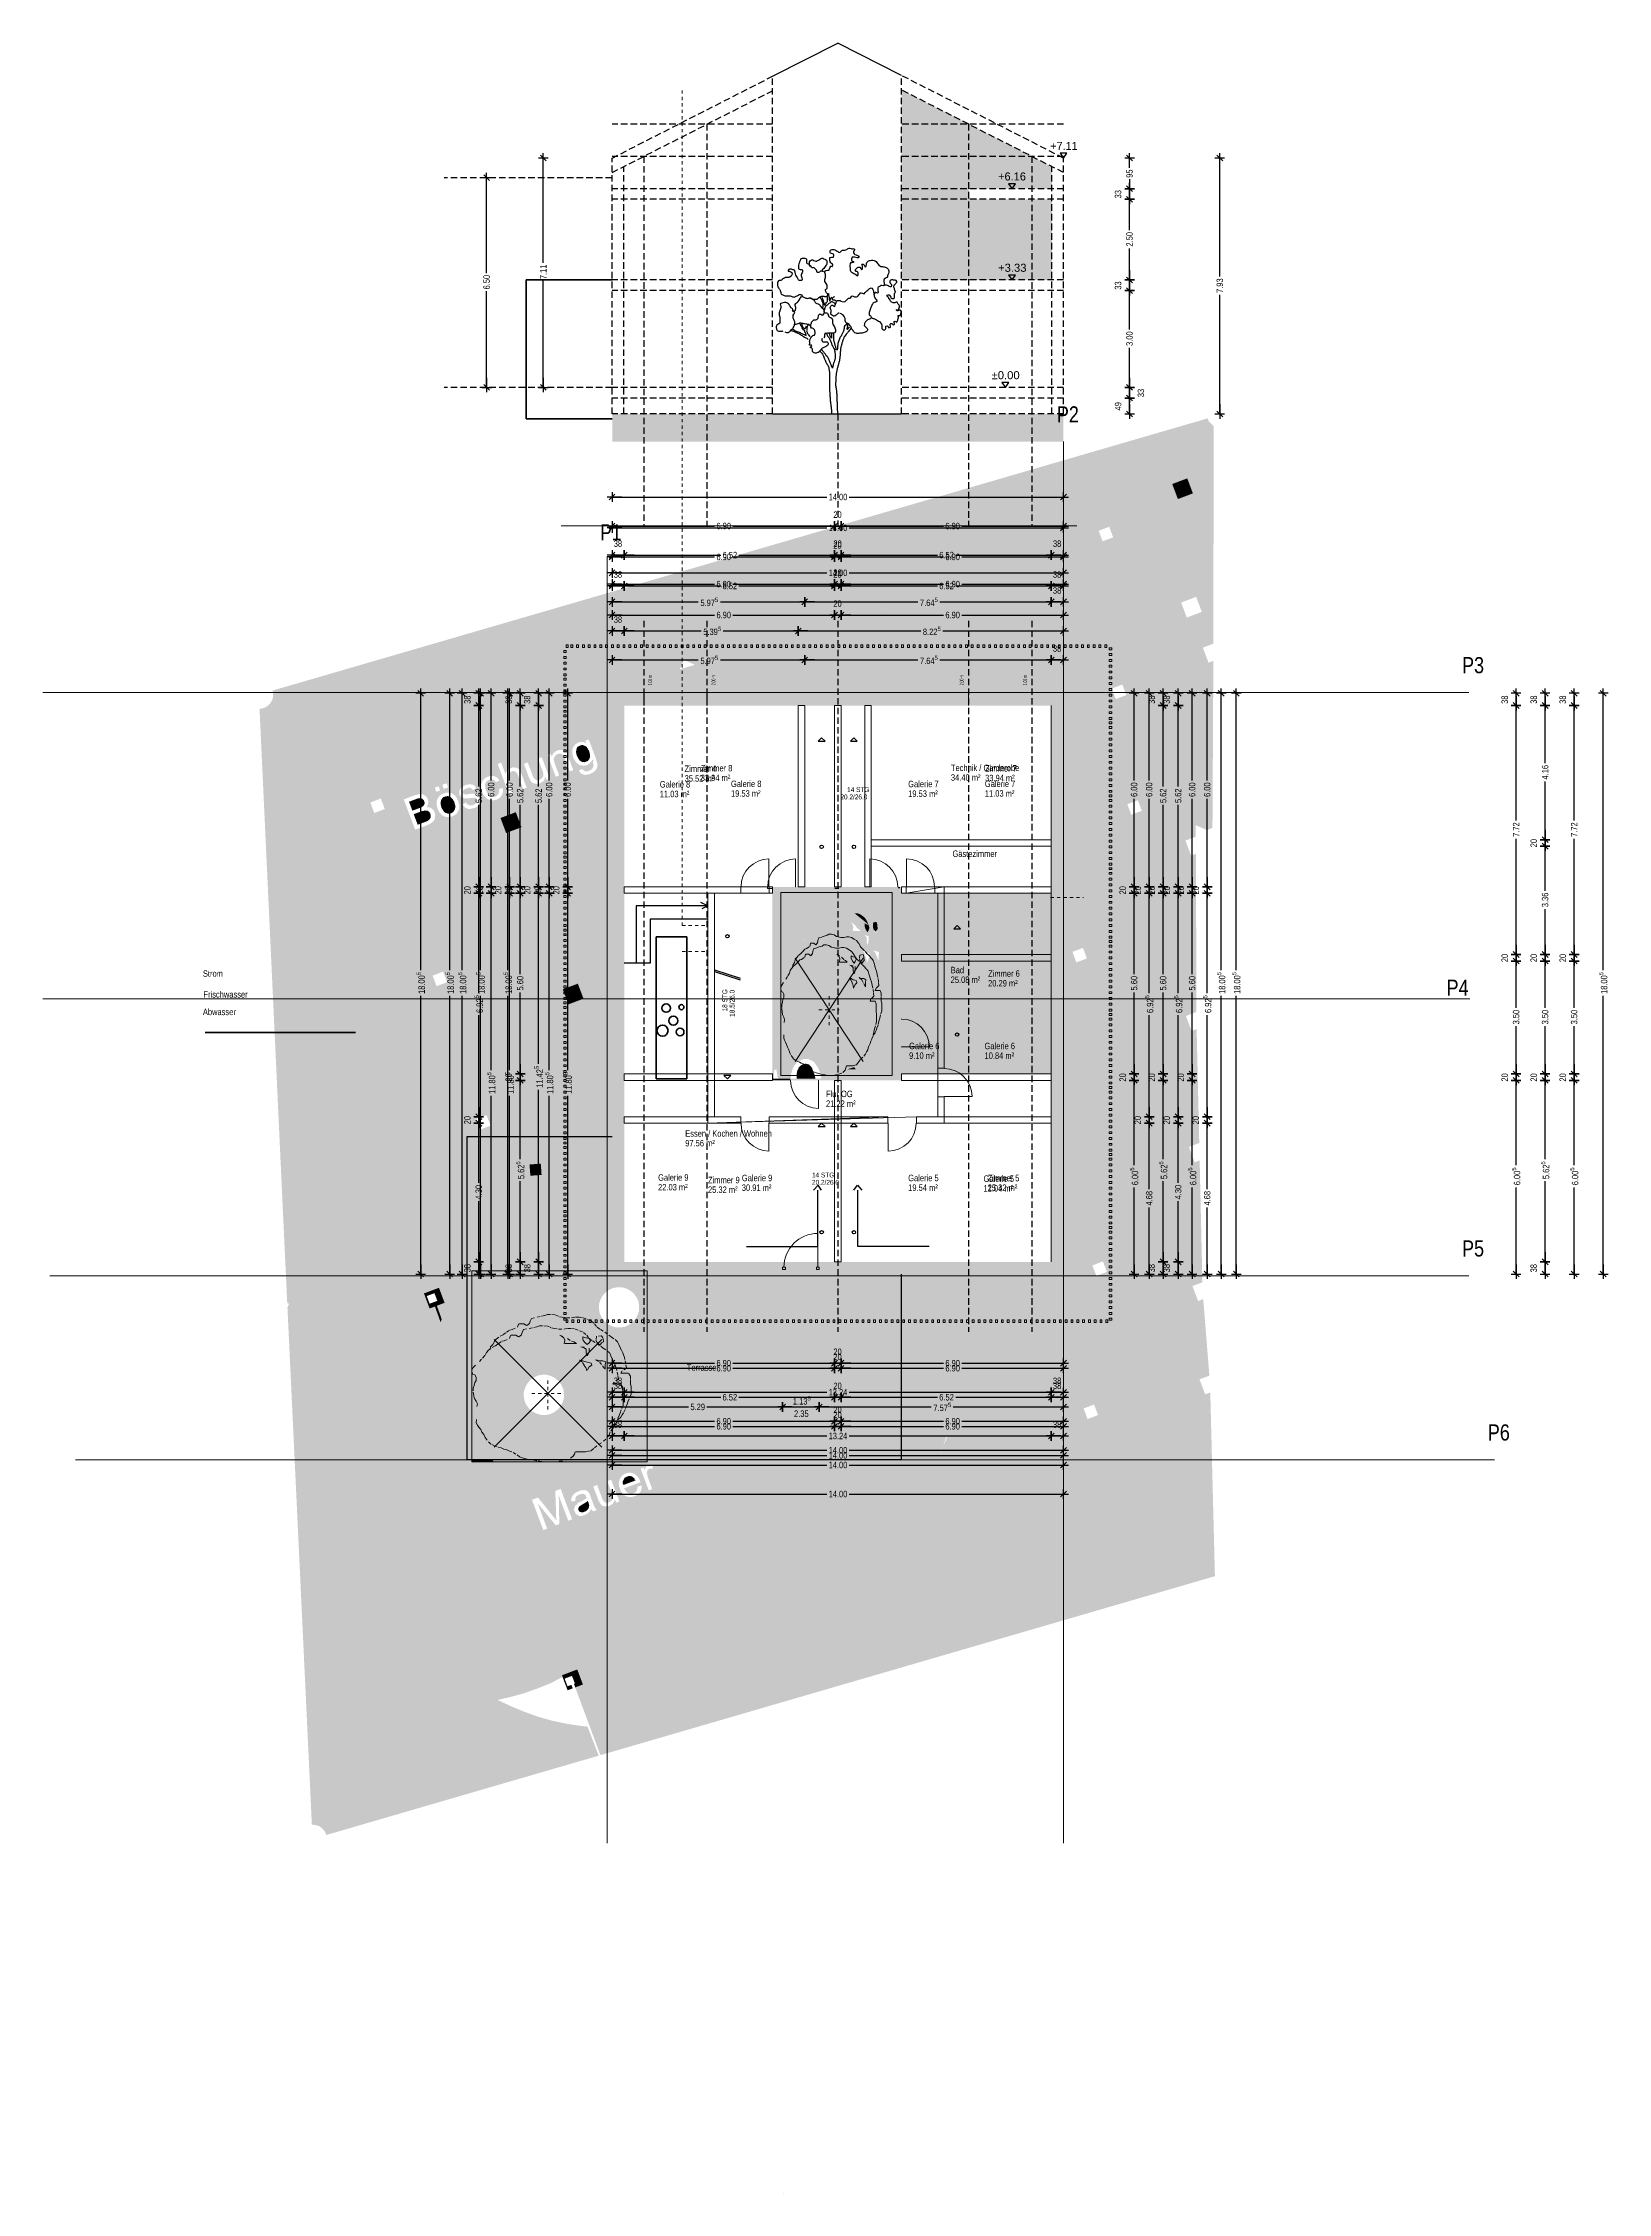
# Model space of a CAD drawing. Header units: metres. Extents: x 141.1 to 189.7, y 0 to 66.6.
import ezdxf

# ---------------------------------------------------------------- set-up
doc = ezdxf.new("R2010")
doc.units = ezdxf.units.M
doc.header["$XCLIPFRAME"] = 2
doc.header["$PDMODE"] = 65
for name, pattern in [('ACAD_ISO14W100_S12', [9.9, 0, -9.9]), ('AUSGEZOGEN', [0]), ('PUNKT2_S9', [0.1, 0, -0.1]), ('VERDECKT2_S2', [0.27, 0.2, -0.07])]:
    doc.linetypes.add(name, pattern=pattern)
for name, color, linetype, lineweight in [('Allgemein01', 7, 'AUSGEZOGEN', 13), ('Architektur Allgemein', 7, 'AUSGEZOGEN', 13), ('Aussenanlagen_ Begrünung', 7, 'ACAD_ISO14W100_S12', 18), ('Baum', 7, 'ACAD_ISO14W100_S12', 18), ('Baum-Design-1', 7, 'ACAD_ISO14W100_S12', 18), ('Baum-Design-2', 7, 'ACAD_ISO14W100_S12', 18), ('Beschriften', 7, 'AUSGEZOGEN', 13), ('Hilfskonstruktion', 52, 'AUSGEZOGEN', 25), ('Möblierung', 7, 'AUSGEZOGEN', 13), ('Standard', 7, 'AUSGEZOGEN', 25), ('Stütze Holz', 7, 'AUSGEZOGEN', 13), ('Treppe', 7, 'AUSGEZOGEN', 13), ('Tür', 7, 'AUSGEZOGEN', 13), ('Tür 2D', 7, 'AUSGEZOGEN', 13), ('Tür Eingang', 7, 'AUSGEZOGEN', 13), ('Tür Eingang 2D', 7, 'AUSGEZOGEN', 13), ('Wand Holz nicht tragend', 7, 'AUSGEZOGEN', 13), ('Wand Holz tragend', 7, 'AUSGEZOGEN', 13)]:
    doc.layers.add(name, color=color, linetype=linetype, lineweight=lineweight)
doc.styles.add('ARIAL', font='arial.ttf')
doc.styles.add('Posterama Text Light', font='')
doc.styles.get('Posterama Text Light').set_extended_font_data('Posterama Text Light')
doc.dimstyles.new('DIMSTYLE_10', dxfattribs={"dimtxt": 0.2, "dimasz": 0.3, "dimexe": 0, "dimexo": 1e-06, "dimgap": 0.1, "dimtad": 2, "dimdec": 3, "dimrnd": 0.005, "dimzin": 0, "dimdsep": 46, "dimtxsty": 'ARIAL', "dimblk1": 'ALL_ML_STRICH', "dimblk2": 'ALL_ML_STRICH', "dimsah": 1, "dimcen": 0, "dimse1": 1, "dimse2": 1, "dimclrd": 7, "dimclre": 7, "dimclrt": 7, "dimadec": 0, "dimazin": 0, "dimtfac": 1, "dimtdec": 0, "dimtix": 1, "dimtmove": 2, "dimatfit": 3, "dimfxl": 0, "dimtzin": 0, "dimlwd": 0, "dimlwe": 25, "dimarcsym": 0})
doc.dimstyles.new('DIMSTYLE_11', dxfattribs={"dimtxt": 0.2, "dimasz": 0.3, "dimexe": 0, "dimexo": 1e-06, "dimgap": 0.1, "dimtad": 0, "dimdec": 3, "dimrnd": 0.005, "dimzin": 0, "dimdsep": 46, "dimtxsty": 'ARIAL', "dimblk1": 'ALL_ML_STRICH', "dimblk2": 'ALL_ML_STRICH', "dimsah": 1, "dimcen": 0, "dimse1": 1, "dimse2": 1, "dimclrd": 7, "dimclre": 7, "dimclrt": 7, "dimadec": 0, "dimazin": 0, "dimtfac": 1, "dimtdec": 0, "dimtix": 1, "dimtmove": 2, "dimatfit": 3, "dimfxl": 0, "dimtzin": 0, "dimlwd": 0, "dimlwe": 25, "dimarcsym": 0})
doc.dimstyles.new('DIMSTYLE_12', dxfattribs={"dimtxt": 0.2, "dimasz": 0.3, "dimexe": 0, "dimexo": 1e-06, "dimgap": 0.1, "dimtad": 0, "dimrnd": 0.005, "dimzin": 0, "dimdsep": 46, "dimtxsty": 'ARIAL', "dimblk1": 'ALL_ML_STRICH', "dimblk2": 'ALL_ML_STRICH', "dimsah": 1, "dimcen": 0, "dimse1": 1, "dimse2": 1, "dimclrd": 7, "dimclre": 7, "dimclrt": 7, "dimadec": 0, "dimazin": 0, "dimtfac": 1, "dimtdec": 0, "dimtix": 1, "dimtmove": 2, "dimatfit": 3, "dimfxl": 0, "dimtzin": 0, "dimlwd": 0, "dimlwe": 25, "dimarcsym": 0})
doc.dimstyles.new('DIMSTYLE_13', dxfattribs={"dimtxt": 0.2, "dimasz": 0.3, "dimexe": 0, "dimexo": 1e-06, "dimgap": 0.1, "dimtad": 2, "dimdec": 1, "dimlfac": 100, "dimrnd": 0.5, "dimzin": 0, "dimdsep": 46, "dimtxsty": 'ARIAL', "dimblk1": 'ALL_ML_STRICH', "dimblk2": 'ALL_ML_STRICH', "dimsah": 1, "dimcen": 0, "dimse1": 1, "dimse2": 1, "dimclrd": 7, "dimclre": 7, "dimclrt": 7, "dimadec": 0, "dimazin": 0, "dimtfac": 1, "dimtdec": 0, "dimtix": 1, "dimtmove": 2, "dimatfit": 3, "dimfxl": 0, "dimtvp": 1.2, "dimtzin": 0, "dimlwd": 0, "dimlwe": 25, "dimarcsym": 0})
doc.dimstyles.new('DIMSTYLE_14', dxfattribs={"dimtxt": 0.2, "dimasz": 0.3, "dimexe": 0, "dimexo": 1e-06, "dimgap": 0.1, "dimtad": 2, "dimdec": 1, "dimlfac": 100, "dimrnd": 0.5, "dimzin": 0, "dimdsep": 46, "dimtxsty": 'ARIAL', "dimblk1": 'ALL_ML_STRICH', "dimblk2": 'ALL_ML_STRICH', "dimsah": 1, "dimcen": 0, "dimse1": 1, "dimse2": 1, "dimclrd": 7, "dimclre": 7, "dimclrt": 7, "dimadec": 0, "dimazin": 0, "dimtfac": 1, "dimtdec": 0, "dimtix": 1, "dimtmove": 2, "dimatfit": 3, "dimfxl": 0, "dimtvp": 1.2, "dimtzin": 0, "dimlwd": 0, "dimlwe": 25, "dimarcsym": 0})
doc.dimstyles.new('DIMSTYLE_2', dxfattribs={"dimtxt": 0.2, "dimasz": 0.3, "dimexe": 0, "dimexo": 1e-06, "dimgap": 0.1, "dimtad": 2, "dimdec": 1, "dimlfac": 100, "dimrnd": 0.5, "dimzin": 4, "dimdsep": 46, "dimtxsty": 'ARIAL', "dimblk1": 'ALL_ML_STRICH', "dimblk2": 'ALL_ML_STRICH', "dimsah": 1, "dimcen": 0, "dimse1": 1, "dimse2": 1, "dimclrd": 7, "dimclre": 7, "dimclrt": 7, "dimadec": 0, "dimazin": 0, "dimtfac": 1, "dimtdec": 0, "dimtix": 1, "dimtmove": 2, "dimatfit": 3, "dimfxl": 0, "dimtvp": 1.2, "dimtzin": 0, "dimlwd": 0, "dimlwe": 25, "dimarcsym": 0})
doc.dimstyles.new('DIMSTYLE_3', dxfattribs={"dimtxt": 0.2, "dimasz": 0.3, "dimexe": 0, "dimexo": 1e-06, "dimgap": 0.1, "dimtad": 0, "dimdec": 1, "dimlfac": 100, "dimrnd": 0.5, "dimzin": 4, "dimdsep": 46, "dimtxsty": 'ARIAL', "dimblk1": 'ALL_ML_STRICH', "dimblk2": 'ALL_ML_STRICH', "dimsah": 1, "dimcen": 0, "dimse1": 1, "dimse2": 1, "dimclrd": 7, "dimclre": 7, "dimclrt": 7, "dimadec": 0, "dimazin": 0, "dimtfac": 1, "dimtdec": 0, "dimtix": 1, "dimtmove": 2, "dimatfit": 3, "dimfxl": 0, "dimtvp": 1.2, "dimtzin": 0, "dimlwd": 0, "dimlwe": 25, "dimarcsym": 0})
doc.dimstyles.new('DIMSTYLE_4', dxfattribs={"dimtxt": 0.2, "dimasz": 0.3, "dimexe": 0, "dimexo": 1e-06, "dimgap": 0.1, "dimtad": 0, "dimrnd": 0.005, "dimzin": 4, "dimdsep": 46, "dimtxsty": 'ARIAL', "dimblk1": 'ALL_ML_STRICH', "dimblk2": 'ALL_ML_STRICH', "dimsah": 1, "dimcen": 0, "dimse1": 1, "dimse2": 1, "dimclrd": 7, "dimclre": 7, "dimclrt": 7, "dimadec": 0, "dimazin": 0, "dimtfac": 1, "dimtdec": 0, "dimtix": 1, "dimtmove": 2, "dimatfit": 3, "dimfxl": 0, "dimtzin": 0, "dimlwd": 0, "dimlwe": 25, "dimarcsym": 0})
doc.dimstyles.new('DIMSTYLE_5', dxfattribs={"dimtxt": 0.2, "dimasz": 0.3, "dimexe": 0, "dimexo": 1e-06, "dimgap": 0.1, "dimtad": 2, "dimdec": 1, "dimlfac": 100, "dimrnd": 0.5, "dimzin": 4, "dimdsep": 46, "dimtxsty": 'ARIAL', "dimblk1": 'ALL_ML_STRICH', "dimblk2": 'ALL_ML_STRICH', "dimsah": 1, "dimcen": 0, "dimse1": 1, "dimse2": 1, "dimclrd": 7, "dimclre": 7, "dimclrt": 7, "dimadec": 0, "dimazin": 0, "dimtfac": 1, "dimtdec": 0, "dimtix": 1, "dimtmove": 2, "dimatfit": 3, "dimfxl": 0, "dimtvp": 1.2, "dimtzin": 0, "dimlwd": 0, "dimlwe": 25, "dimarcsym": 0})
doc.dimstyles.new('DIMSTYLE_6', dxfattribs={"dimtxt": 0.2, "dimasz": 0.3, "dimexe": 0, "dimexo": 1e-06, "dimgap": 0.1, "dimtad": 0, "dimrnd": 0.005, "dimzin": 4, "dimdsep": 46, "dimtxsty": 'ARIAL', "dimblk1": 'ALL_ML_STRICH', "dimblk2": 'ALL_ML_STRICH', "dimsah": 1, "dimcen": 0, "dimse1": 1, "dimse2": 1, "dimclrd": 7, "dimclre": 7, "dimclrt": 7, "dimadec": 0, "dimazin": 0, "dimtfac": 1, "dimtdec": 0, "dimtix": 1, "dimtmove": 2, "dimatfit": 3, "dimfxl": 0, "dimtzin": 0, "dimlwd": 0, "dimlwe": 25, "dimarcsym": 0})
doc.dimstyles.new('DIMSTYLE_7', dxfattribs={"dimtxt": 0.2, "dimasz": 0.3, "dimexe": 0, "dimexo": 1e-06, "dimgap": 0.1, "dimtad": 0, "dimdec": 1, "dimlfac": 100, "dimrnd": 0.5, "dimzin": 4, "dimdsep": 46, "dimtxsty": 'ARIAL', "dimblk1": 'ALL_ML_STRICH', "dimblk2": 'ALL_ML_STRICH', "dimsah": 1, "dimcen": 0, "dimse1": 1, "dimse2": 1, "dimclrd": 7, "dimclre": 7, "dimclrt": 7, "dimadec": 0, "dimazin": 0, "dimtfac": 1, "dimtdec": 0, "dimtix": 1, "dimtmove": 2, "dimatfit": 3, "dimfxl": 0, "dimtzin": 0, "dimlwd": 0, "dimlwe": 25, "dimarcsym": 0})
doc.dimstyles.new('DIMSTYLE_8', dxfattribs={"dimtxt": 0.2, "dimasz": 0.3, "dimexe": 0, "dimexo": 1e-06, "dimgap": 0.1, "dimtad": 0, "dimdec": 3, "dimrnd": 0.005, "dimzin": 0, "dimdsep": 46, "dimtxsty": 'ARIAL', "dimblk1": 'ALL_ML_STRICH', "dimblk2": 'ALL_ML_STRICH', "dimsah": 1, "dimcen": 0, "dimse1": 1, "dimse2": 1, "dimclrd": 7, "dimclre": 7, "dimclrt": 7, "dimadec": 0, "dimazin": 0, "dimtfac": 1, "dimtdec": 0, "dimtix": 1, "dimtmove": 2, "dimatfit": 3, "dimfxl": 0, "dimtzin": 0, "dimlwd": 0, "dimlwe": 25, "dimarcsym": 0})
doc.dimstyles.new('DIMSTYLE_9', dxfattribs={"dimtxt": 0.2, "dimasz": 0.3, "dimexe": 0, "dimexo": 1e-06, "dimgap": 0.1, "dimtad": 0, "dimrnd": 0.005, "dimzin": 0, "dimdsep": 46, "dimtxsty": 'ARIAL', "dimblk1": 'ALL_ML_STRICH', "dimblk2": 'ALL_ML_STRICH', "dimsah": 1, "dimcen": 0, "dimse1": 1, "dimse2": 1, "dimclrd": 7, "dimclre": 7, "dimclrt": 7, "dimadec": 0, "dimazin": 0, "dimtfac": 1, "dimtdec": 0, "dimtix": 1, "dimtmove": 2, "dimatfit": 3, "dimfxl": 0, "dimtzin": 0, "dimlwd": 0, "dimlwe": 25, "dimarcsym": 0})
picture_1 = doc.add_image_def('image1.jpg', size_in_pixel=(490, 507))
picture_2 = doc.add_image_def('image2.jpg', size_in_pixel=(490, 507))
picture_3 = doc.add_image_def('image3.jpg', size_in_pixel=(256, 256))
picture_4 = doc.add_image_def('image4.jpg', size_in_pixel=(256, 256))

msp = doc.modelspace()

# ---------------------------------------------------------------- texts
at = {"layer": 'Beschriften', "color": 52, "linetype": 'AUSGEZOGEN', "lineweight": 13, "transparency": 33554687, "char_height": 0.5, "attachment_point": 7, "style": 'ARIAL'}
for s, insert, width in [('\\W0.80;P2', (172.5912, 54.8786), 0.886047), ('\\W0.76;P1', (158.4361, 51.2251), 0.877513), ('\\W0.80;P3', (185.1573, 47.0996), 0.886047), ('\\W0.80;P4', (184.6771, 37.1091), 0.886047), ('\\W0.80;P5', (185.1573, 29.0188), 0.886047), ('\\W0.80;P6', (185.9567, 23.3167), 0.886047)]:
    msp.add_mtext(s, dxfattribs=dict(at, insert=insert, width=width))
at = {"layer": 'Beschriften', "color": 7, "linetype": 'AUSGEZOGEN', "lineweight": 25, "transparency": 33554687, "attachment_point": 7}
for s, insert, char_height, width, rotation, style in [('\\W0.49;1.00 m', (160.042, 46.7339), 0.12, 0.286479, 89.998653, 'ARIAL'), ('\\W0.50;2.00 m', (162.0046, 46.7339), 0.12, 0.287009, 89.998653, 'ARIAL'), ('\\W0.50;2.00 m', (169.7029, 46.7339), 0.12, 0.287009, 90.001347, 'ARIAL'), ('\\W0.49;1.00 m', (171.6655, 46.7339), 0.12, 0.286479, 90.001347, 'ARIAL'), ('\\A1;{\\fPosterama Text Light|i0|b0;\\H0.150000;\\W0.800000;\\C7;18 STG}\\P', (162.3728, 36.6228), 0.15, 0.572, 90, 'Posterama Text Light'), ('\\A1;{\\fPosterama Text Light|i0|b0;\\H0.150000;\\W0.800000;\\C7;18 STG}\\P', (162.3728, 36.6228), 0.15, 0.572, 90, 'Posterama Text Light'), ('\\A1;{\\fPosterama Text Light|i0|b0;\\H0.150000;\\W0.800000;\\C7;18.5/26.0}\\P', (162.5978, 36.4568), 0.15, 0.738, 90, 'Posterama Text Light'), ('\\A1;{\\fPosterama Text Light|i0|b0;\\H0.150000;\\W0.800000;\\C7;18.5/26.0}\\P', (162.5978, 36.4568), 0.15, 0.738, 90, 'Posterama Text Light')]:
    msp.add_mtext(s, dxfattribs=dict(at, insert=insert, char_height=char_height, width=width, rotation=rotation, style=style))
at = {"layer": 'Beschriften', "color": 7, "linetype": 'AUSGEZOGEN', "lineweight": 25, "transparency": 33554687, "attachment_point": 7, "style": 'Posterama Text Light'}
for s, insert, char_height, width in [('\\A1;{\\fPosterama Text Light|i0|b0;\\H0.200000;\\W0.800000;\\C7;Zimmer 4}\\P', (161.047, 44.0434), 0.2, 1.050667), ('\\A1;{\\fPosterama Text Light|i0|b0;\\H0.200000;\\W0.800000;\\C7;Zimmer 8}\\P', (161.5478, 44.06), 0.2, 1.053333), ('\\A1;{\\fPosterama Text Light|i0|b0;\\H0.200000;\\W0.800000;\\C7;Technik / Garderobe}\\P', (169.3071, 44.0711), 0.2, 2.176), ('\\A1;{\\fPosterama Text Light|i0|b0;\\H0.200000;\\W0.800000;\\C7;Zimmer 7}\\P', (170.3671, 44.0542), 0.2, 1.034667), ('\\A1;{\\fPosterama Text Light|i0|b0;\\H0.200000;\\W0.800000;\\C7;Galerie 8}\\P', (160.2772, 43.5603), 0.2, 1.005333), ('\\A1;{\\fPosterama Text Light|i0|b0;\\H0.200000;\\W0.800000;\\C7;11.03 m²}\\P', (160.2772, 43.2603), 0.2, 0.888), ('\\A1;{\\fPosterama Text Light|i0|b0;\\H0.200000;\\W0.800000;\\C7;35.52 m²}\\P', (161.047, 43.7434), 0.2, 0.96), ('\\A1;{\\fPosterama Text Light|i0|b0;\\H0.200000;\\W0.800000;\\C7;33.94 m²}\\P', (161.5478, 43.76), 0.2, 0.973333), ('\\A1;{\\fPosterama Text Light|i0|b0;\\H0.200000;\\W0.800000;\\C7;Galerie 8}\\P', (162.4853, 43.5754), 0.2, 1.005333), ('\\A1;{\\fPosterama Text Light|i0|b0;\\H0.200000;\\W0.800000;\\C7;19.53 m²}\\P', (162.4853, 43.2754), 0.2, 0.92), ('\\A1;{\\fPosterama Text Light|i0|b0;\\H0.150000;\\W0.800000;\\C7;20.2/26.0}\\P', (165.8798, 43.1955), 0.15, 0.778), ('\\A1;{\\fPosterama Text Light|i0|b0;\\H0.150000;\\W0.800000;\\C7;20.2/26.0}\\P', (165.8798, 43.1955), 0.15, 0.778), ('\\A1;{\\fPosterama Text Light|i0|b0;\\H0.150000;\\W0.800000;\\C7;14 STG}\\P', (166.0878, 43.4205), 0.15, 0.57), ('\\A1;{\\fPosterama Text Light|i0|b0;\\H0.150000;\\W0.800000;\\C7;14 STG}\\P', (166.0878, 43.4205), 0.15, 0.57), ('\\A1;{\\fPosterama Text Light|i0|b0;\\H0.200000;\\W0.800000;\\C7;Galerie 7}\\P', (167.9808, 43.5703), 0.2, 0.986667), ('\\A1;{\\fPosterama Text Light|i0|b0;\\H0.200000;\\W0.800000;\\C7;19.53 m²}\\P', (167.9808, 43.2703), 0.2, 0.92), ('\\A1;{\\fPosterama Text Light|i0|b0;\\H0.200000;\\W0.800000;\\C7;34.40 m²}\\P', (169.3071, 43.7711), 0.2, 0.994667), ('\\A1;{\\fPosterama Text Light|i0|b0;\\H0.200000;\\W0.800000;\\C7;Galerie 7}\\P', (170.3588, 43.5775), 0.2, 0.986667), ('\\A1;{\\fPosterama Text Light|i0|b0;\\H0.200000;\\W0.800000;\\C7;11.03 m²}\\P', (170.3588, 43.2775), 0.2, 0.888), ('\\A1;{\\fPosterama Text Light|i0|b0;\\H0.200000;\\W0.800000;\\C7;33.94 m²}\\P', (170.3671, 43.7542), 0.2, 0.973333), ('\\A1;{\\fPosterama Text Light|i0|b0;\\H0.200000;\\W0.800000;\\C7;Gästezimmer}\\P', (169.3544, 41.4091), 0.2, 1.434667), ('\\A1;{\\fPosterama Text Light|i0|b0;\\H0.200000;\\W0.800000;\\C7;Bad}\\P', (169.2994, 37.8031), 0.2, 0.458667), ('\\A1;{\\fPosterama Text Light|i0|b0;\\H0.200000;\\W0.800000;\\C7;25.08 m²}\\P', (169.2994, 37.5031), 0.2, 0.986667), ('\\A1;{\\fPosterama Text Light|i0|b0;\\H0.200000;\\W0.800000;\\C7;Zimmer 6}\\P', (170.46, 37.6938), 0.2, 1.053333), ('\\A1;{\\fPosterama Text Light|i0|b0;\\H0.200000;\\W0.800000;\\C7;20.29 m²}\\P', (170.46, 37.3938), 0.2, 0.976), ('\\A1;{\\fPosterama Text Light|i0|b0;\\H0.200000;\\W0.800000;\\C7;9.10 m²}\\P', (168.0087, 35.1497), 0.2, 0.816), ('\\A1;{\\fPosterama Text Light|i0|b0;\\H0.200000;\\W0.800000;\\C7;Galerie 6}\\P', (168.0087, 35.4497), 0.2, 1.005333), ('\\A1;{\\fPosterama Text Light|i0|b0;\\H0.200000;\\W0.800000;\\C7;Galerie 6}\\P', (170.3494, 35.4498), 0.2, 1.005333), ('\\A1;{\\fPosterama Text Light|i0|b0;\\H0.200000;\\W0.800000;\\C7;10.84 m²}\\P', (170.3494, 35.1498), 0.2, 0.944), ('\\A1;{\\fPosterama Text Light|i0|b0;\\H0.200000;\\W0.800000;\\C7;Flur OG}\\P', (165.4329, 33.9644), 0.2, 0.874667), ('\\A1;{\\fPosterama Text Light|i0|b0;\\H0.200000;\\W0.800000;\\C7;21.22 m²}\\P', (165.4329, 33.6644), 0.2, 0.885333), ('\\A1;{\\fPosterama Text Light|i0|b0;\\H0.200000;\\W0.800000;\\C7;Essen / Kochen / Wohnen}\\P', (161.0663, 32.7363), 0.2, 2.738667), ('\\A1;{\\fPosterama Text Light|i0|b0;\\H0.200000;\\W0.800000;\\C7;97.56 m²}\\P', (161.0663, 32.4363), 0.2, 0.96), ('\\A1;{\\fPosterama Text Light|i0|b0;\\H0.200000;\\W0.800000;\\C7;Galerie 9}\\P', (160.2249, 31.3726), 0.2, 1.005333), ('\\A1;{\\fPosterama Text Light|i0|b0;\\H0.200000;\\W0.800000;\\C7;Zimmer 9}\\P', (161.7728, 31.2948), 0.2, 1.053333), ('\\A1;{\\fPosterama Text Light|i0|b0;\\H0.200000;\\W0.800000;\\C7;Galerie 9}\\P', (162.8221, 31.3581), 0.2, 1.005333), ('\\A1;{\\fPosterama Text Light|i0|b0;\\H0.150000;\\W0.800000;\\C7;20.2/26.0}\\P', (164.9977, 31.2505), 0.15, 0.778), ('\\A1;{\\fPosterama Text Light|i0|b0;\\H0.150000;\\W0.800000;\\C7;14 STG}\\P', (164.9977, 31.4755), 0.15, 0.57), ('\\A1;{\\fPosterama Text Light|i0|b0;\\H0.200000;\\W0.800000;\\C7;Galerie 5}\\P', (167.9818, 31.3587), 0.2, 1.002667), ('\\A1;{\\fPosterama Text Light|i0|b0;\\H0.200000;\\W0.800000;\\C7;Galerie 5}\\P', (170.3176, 31.338), 0.2, 1.002667), ('\\A1;{\\fPosterama Text Light|i0|b0;\\H0.200000;\\W0.800000;\\C7;Zimmer 5}\\P', (170.4484, 31.3569), 0.2, 1.050667), ('\\A1;{\\fPosterama Text Light|i0|b0;\\H0.200000;\\W0.800000;\\C7;22.03 m²}\\P', (160.2249, 31.0726), 0.2, 0.973333), ('\\A1;{\\fPosterama Text Light|i0|b0;\\H0.200000;\\W0.800000;\\C7;25.32 m²}\\P', (161.7728, 30.9948), 0.2, 0.949333), ('\\A1;{\\fPosterama Text Light|i0|b0;\\H0.200000;\\W0.800000;\\C7;30.91 m²}\\P', (162.8221, 31.0581), 0.2, 0.944), ('\\A1;{\\fPosterama Text Light|i0|b0;\\H0.200000;\\W0.800000;\\C7;19.54 m²}\\P', (167.9818, 31.0587), 0.2, 0.92), ('\\A1;{\\fPosterama Text Light|i0|b0;\\H0.200000;\\W0.800000;\\C7;11.04 m²}\\P', (170.3176, 31.038), 0.2, 0.888), ('\\A1;{\\fPosterama Text Light|i0|b0;\\H0.200000;\\W0.800000;\\C7;25.32 m²}\\P', (170.4484, 31.0569), 0.2, 0.949333), ('\\A1;{\\fPosterama Text Light|i0|b0;\\H0.200000;\\W0.800000;\\C7;Terrasse}\\P', (161.1172, 25.4814), 0.2, 0.962667)]:
    msp.add_mtext(s, dxfattribs=dict(at, insert=insert, char_height=char_height, width=width))
at = {"layer": 'Beschriften', "color": 7, "linetype": 'AUSGEZOGEN', "lineweight": 35, "transparency": 33554687, "char_height": 0.2, "attachment_point": 7, "style": 'ARIAL'}
for s, insert, width in [('\\W0.80;Strom', (146.1084, 37.6941), 0.677233), ('\\W0.80;Abwasser', (146.1084, 36.5057), 1.066975), ('\\W0.80;Frischwasser', (146.1259, 37.0475), 1.402965)]:
    msp.add_mtext(s, dxfattribs=dict(at, insert=insert, width=width))

# ---------------------------------------------------------------- blocks, each defined once
blk = doc.blocks.new('AUA-BAUM__$F1', base_point=(2.36, 42.124))
at = {"layer": 'Baum-Design-1', "color": 7, "linetype": 'AUSGEZOGEN', "lineweight": 13, "transparency": 33554687}
blk.add_3dface([(0.691, 40.455), (4.029, 43.793), (4.029, 43.793, 5), (0.691, 40.455, 5)], dxfattribs=at)
at = {"layer": 'Baum-Design-2', "color": 7, "linetype": 'AUSGEZOGEN', "lineweight": 13, "transparency": 33554687}
blk.add_3dface([(4.029, 40.455), (0.691, 43.793), (0.691, 43.793, 5), (4.029, 40.455, 5)], dxfattribs=at)
blk = doc.blocks.new('AUA-BAUM__$F2', base_point=(2.36, 42.124))
at = {"layer": 'Baum', "transparency": 33554687}
for p, q in [((0.584, 43.566), (0.574, 43.504)), ((3.465, 43.547), (3.386, 43.565)), ((3.584, 43.634), (3.643, 43.686)), ((4.028, 43.687), (4.088, 43.721)), ((3.425, 43.098), (3.346, 43.149)), ((3.901, 43.149), (3.841, 43.167)), ((0.139, 41.211), (0.158, 41.713)), ((4.618, 41.38), (4.522, 41.305))]:
    blk.add_line(p, q, dxfattribs=at)
for points in [[(0.158, 41.713), (0.178, 41.8), (0.139, 41.886), (0.079, 41.973), (0.06, 42.059), (0.04, 42.198), (0.04, 42.284), (0.079, 42.371), (0.099, 42.457), (0.139, 42.526), (0.139, 42.63), (0.099, 42.699), (0.02, 42.717), (0, 42.838), (0.04, 42.924), (0.238, 43.115), (0.337, 43.219), (0.416, 43.305), (0.455, 43.392), (0.515, 43.461), (0.634, 43.547), (0.733, 43.599), (0.832, 43.669), (0.931, 43.738), (1.01, 43.755), (1.168, 43.824), (1.208, 43.928), (1.287, 43.928), (1.366, 43.928), (1.465, 43.876), (1.544, 43.945), (1.564, 44.015), (1.604, 44.101), (1.782, 44.136), (1.921, 44.17), (2.02, 44.188), (2.099, 44.222), (2.237, 44.222), (2.356, 44.205), (2.475, 44.153), (2.554, 44.136), (2.693, 44.118), (2.851, 44.118), (2.97, 44.136), (3.089, 44.136), (3.208, 44.118), (3.346, 44.067), (3.465, 44.015), (3.564, 43.928), (3.643, 43.824), (3.742, 43.755), (3.881, 43.669), (4, 43.582), (4.079, 43.53), (4.198, 43.444), (4.277, 43.374), (4.317, 43.288), (4.356, 43.184), (4.396, 43.115), (4.435, 43.028), (4.475, 42.924), (4.514, 42.786), (4.534, 42.665), (4.554, 42.561), (4.415, 42.474), (4.376, 42.405), (4.495, 42.405), (4.614, 42.405), (4.673, 42.319), (4.673, 42.198), (4.673, 42.128), (4.673, 42.059), (4.693, 41.99), (4.693, 41.903), (4.693, 41.834), (4.693, 41.748), (4.633, 41.609), (4.594, 41.505), (4.554, 41.402), (4.514, 41.28), (4.455, 41.177), (4.415, 41.107), (4.376, 41.038), (4.297, 40.934), (4.257, 40.831), (4.158, 40.709), (4.02, 40.588), (3.881, 40.502), (3.782, 40.415), (3.703, 40.346), (3.623, 40.329), (3.525, 40.311), (3.425, 40.311), (3.326, 40.311), (3.208, 40.311), (3.188, 40.242), (3.148, 40.173), (2.99, 40.069), (2.812, 40.035), (2.693, 40.017), (2.594, 40), (2.495, 40), (2.356, 40), (2.277, 40), (2.158, 40.017), (2.02, 40.035), (1.901, 40.052), (1.802, 40.069), (1.723, 40.086), (1.644, 40.104), (1.564, 40.121), (1.485, 40.156), (1.366, 40.242), (1.247, 40.311), (1.149, 40.346), (1.069, 40.381), (0.99, 40.398), (0.911, 40.433), (0.792, 40.467), (0.713, 40.484), (0.594, 40.554), (0.475, 40.675), (0.416, 40.761), (0.376, 40.848), (0.317, 40.917), (0.277, 41.004), (0.218, 41.073), (0.178, 41.142), (0.139, 41.211)], [(0.584, 43.566), (0.663, 43.653), (0.702, 43.739), (0.762, 43.809), (0.881, 43.895), (0.979, 43.947), (1.079, 44.016), (1.178, 44.085), (1.257, 44.103), (1.415, 44.172), (1.455, 44.276), (1.534, 44.276), (1.613, 44.276), (1.712, 44.224), (1.791, 44.293), (1.811, 44.362), (1.851, 44.449), (2.029, 44.484), (2.168, 44.518), (2.267, 44.535), (2.346, 44.57), (2.484, 44.57), (2.603, 44.553), (2.722, 44.501), (2.801, 44.484), (2.94, 44.466), (3.098, 44.466), (3.217, 44.484), (3.336, 44.484), (3.454, 44.466), (3.593, 44.414), (3.712, 44.362), (3.811, 44.276), (3.89, 44.172), (3.989, 44.103), (4.128, 44.016), (4.246, 43.93), (4.326, 43.878), (4.444, 43.791), (4.524, 43.722), (4.563, 43.636), (4.603, 43.532), (4.643, 43.463), (4.682, 43.376), (4.722, 43.272), (4.761, 43.134), (4.781, 43.013), (4.801, 42.909), (4.662, 42.822), (4.623, 42.753), (4.741, 42.753), (4.86, 42.753), (4.92, 42.667), (4.92, 42.545), (4.92, 42.476), (4.92, 42.407), (4.939, 42.338), (4.939, 42.251), (4.939, 42.182), (4.939, 42.095), (4.88, 41.957), (4.841, 41.853), (4.801, 41.749), (4.761, 41.628), (4.702, 41.525), (4.662, 41.455), (4.623, 41.386), (4.618, 41.38)], [(2.733, 43.928), (2.97, 43.824), (3.089, 43.738), (3.168, 43.72), (3.247, 43.669), (3.148, 43.669), (3.069, 43.669), (2.99, 43.669), (2.871, 43.669), (2.891, 43.772), (2.851, 43.842), (2.772, 43.911)], [(3.386, 43.565), (3.643, 43.53), (3.643, 43.426), (3.623, 43.357), (3.584, 43.288), (3.544, 43.392), (3.544, 43.495), (3.465, 43.547)], [(3.584, 43.634), (3.505, 43.703), (3.445, 43.79), (3.445, 43.876), (3.544, 43.842), (3.643, 43.824), (3.683, 43.755), (3.643, 43.686)], [(4.088, 43.721), (4.068, 43.843), (4.028, 43.912), (3.87, 43.895), (3.85, 43.773), (3.89, 43.704), (3.969, 43.618), (4.028, 43.687)], [(3.346, 43.149), (3.445, 43.132), (3.544, 43.098), (3.623, 43.08), (3.703, 43.063), (3.722, 42.994), (3.643, 42.942), (3.564, 42.821), (3.544, 42.907), (3.485, 42.994), (3.425, 43.098)], [(3.841, 43.167), (3.96, 43.098), (4.059, 42.976), (4.138, 42.873), (4.138, 42.942), (4.138, 43.011), (4.158, 43.098), (4.059, 43.132), (3.98, 43.132), (3.901, 43.149)]]:
    blk.add_lwpolyline(points, dxfattribs=at)
at = {"layer": 'Baum', "color": 7, "linetype": 'AUSGEZOGEN', "lineweight": 13, "transparency": 33554687}
image = blk.add_image(picture_1, insert=(0, 40), size_in_units=(5.445, 5.922), dxfattribs=at)
image.set_boundary_path([(-0.5, 506.5), (489.5, 506.5), (489.5, -0.5), (-0.5, -0.5), (-0.5, 506.5)])
image.dxf.flags = 15
image = blk.add_image(picture_2, insert=(0, 40), size_in_units=(5.445, 5.922), dxfattribs=at)
image.set_boundary_path([(-0.5, 506.5), (489.5, 506.5), (489.5, -0.5), (-0.5, -0.5), (-0.5, 506.5)])
image.dxf.flags = 15
blk = doc.blocks.new('AUA-BAUM__$F3', base_point=(2.36, 42.124))
at = {"layer": 'Architektur Allgemein', "color": 7, "linetype": 'PUNKT2_S9', "lineweight": 13, "transparency": 33554687}
for p, q in [((1.86, 42.124), (2.86, 42.124)), ((2.36, 41.624), (2.36, 42.624))]:
    blk.add_line(p, q, dxfattribs=at)
blk = doc.blocks.new('COMPLEX_KOTENVERMASSUNG_0')
at = {"layer": 'Standard', "color": 7, "linetype": 'AUSGEZOGEN', "lineweight": 25, "transparency": 33554687}
for p, q in [((172.903, 63.224), (172.693, 63.224)), ((172.693, 63.224), (172.798, 63.074)), ((172.798, 63.074), (172.903, 63.224)), ((172.798, 63.074), (172.798, 63.074)), ((172.798, 63.074), (172.798, 63.074)), ((172.798, 63.074), (172.798, 63.074)), ((172.798, 63.074), (172.798, 63.074)), ((171.307, 62.275), (171.097, 62.275)), ((171.097, 62.275), (171.202, 62.125)), ((171.202, 62.125), (171.307, 62.275)), ((171.202, 62.125), (171.202, 62.125)), ((171.202, 62.125), (171.202, 62.125)), ((171.202, 62.125), (171.202, 62.125)), ((171.202, 62.125), (171.202, 62.125)), ((171.307, 59.445), (171.097, 59.445)), ((171.097, 59.445), (171.202, 59.295)), ((171.202, 59.295), (171.307, 59.445)), ((171.202, 59.295), (171.202, 59.295)), ((171.202, 59.295), (171.202, 59.295)), ((171.202, 59.295), (171.202, 59.295)), ((171.202, 59.295), (171.202, 59.295)), ((171.099, 56.115), (170.889, 56.115)), ((170.889, 56.115), (170.994, 55.965)), ((170.994, 55.965), (171.099, 56.115)), ((170.994, 55.965), (170.994, 55.965)), ((170.994, 55.965), (170.994, 55.965)), ((170.994, 55.965), (170.994, 55.965)), ((170.994, 55.965), (170.994, 55.965))]:
    blk.add_line(p, q, dxfattribs=at)
at = {"layer": 'Standard', "color": 7, "linetype": 'AUSGEZOGEN', "lineweight": 25, "transparency": 33554687, "char_height": 0.25, "attachment_point": 7, "style": 'ARIAL'}
for s, insert, width in [('\\W0.96;+7.11', (172.388, 63.324), 1.00276), ('\\W0.98;+6.16', (170.768, 62.375), 1.0053), ('\\W1.00;+3.33', (170.768, 59.545), 1.00794), ('\\W1.00;±0.00', (170.567, 56.215), 0.99575)]:
    blk.add_mtext(s, dxfattribs=dict(at, insert=insert, width=width))
blk = doc.blocks.new('ALL_ML_STRICH')
at = {"color": 0, "linetype": 'ByBlock', "lineweight": -2}
for p, q in [((-1, 0), (0.5, 0)), ((-0.3, -0.3), (0.3, 0.3)), ((0, -0.5), (0, 0.5))]:
    blk.add_line(p, q, dxfattribs=at)
blk = doc.blocks.new('*D9')
at = {"layer": 'DEFPOINTS', "color": 7, "linetype": 'AUSGEZOGEN', "lineweight": 25, "transparency": 33554687}
for p in [(163.773, 55.635), (172.798, 55.143), (174.845, 55.143)]:
    blk.add_point(p, dxfattribs=at)
at = {"layer": 'Standard', "color": 7, "linetype": 'AUSGEZOGEN', "lineweight": -2, "transparency": 33554687}
blk.add_line((174.845, 55.143), (174.845, 55.635), dxfattribs=at)
at = {"layer": 'Standard', "color": 7, "linetype": 'AUSGEZOGEN', "lineweight": 25, "transparency": 33554687, "xscale": 0.3, "yscale": 0.3, "zscale": 0.3}
for p, rotation in [((174.845, 55.635), 90), ((174.845, 55.143), 270)]:
    blk.add_blockref('ALL_ML_STRICH', p, dxfattribs=dict(at, rotation=rotation))
at = {"layer": 'Standard', "color": 7, "linetype": 'AUSGEZOGEN', "lineweight": 25, "transparency": 33554687, "insert": (174.492, 55.381), "char_height": 0.2, "width": 0.66667, "attachment_point": 5, "rotation": 90, "style": 'ARIAL'}
blk.add_mtext('\\W0.83;\\A1;{\\A1;{49\\H0.132000;\\S^ ;}}', dxfattribs=at)
blk = doc.blocks.new('*D10')
at = {"layer": 'DEFPOINTS', "color": 7, "linetype": 'AUSGEZOGEN', "lineweight": 25, "transparency": 33554687}
for p in [(163.773, 55.965), (163.773, 55.635), (174.845, 55.635)]:
    blk.add_point(p, dxfattribs=at)
at = {"layer": 'Standard', "color": 7, "linetype": 'AUSGEZOGEN', "lineweight": -2, "transparency": 33554687}
blk.add_line((174.845, 55.635), (174.845, 55.965), dxfattribs=at)
at = {"layer": 'Standard', "color": 7, "linetype": 'AUSGEZOGEN', "lineweight": 25, "transparency": 33554687, "xscale": 0.3, "yscale": 0.3, "zscale": 0.3}
for p, rotation in [((174.845, 55.965), 90), ((174.845, 55.635), 270)]:
    blk.add_blockref('ALL_ML_STRICH', p, dxfattribs=dict(at, rotation=rotation))
at = {"layer": 'Standard', "color": 7, "linetype": 'AUSGEZOGEN', "lineweight": 25, "transparency": 33554687, "insert": (175.199, 55.792), "char_height": 0.2, "width": 0.66667, "attachment_point": 5, "rotation": 90, "style": 'ARIAL'}
blk.add_mtext('\\W0.83;\\A1;{\\A1;{33\\H0.132000;\\S^ ;}}', dxfattribs=at)
blk = doc.blocks.new('*D11')
at = {"layer": 'DEFPOINTS', "color": 7, "linetype": 'AUSGEZOGEN', "lineweight": 25, "transparency": 33554687}
for p in [(163.773, 58.965), (163.773, 55.965), (174.845, 55.965)]:
    blk.add_point(p, dxfattribs=at)
at = {"layer": 'Standard', "color": 7, "linetype": 'AUSGEZOGEN', "lineweight": -2, "transparency": 33554687}
for p, q in [((174.845, 57.76), (174.845, 58.965)), ((174.845, 55.965), (174.845, 57.194))]:
    blk.add_line(p, q, dxfattribs=at)
at = {"layer": 'Standard', "color": 7, "linetype": 'AUSGEZOGEN', "lineweight": 25, "transparency": 33554687, "xscale": 0.3, "yscale": 0.3, "zscale": 0.3}
for p, rotation in [((174.845, 58.965), 90), ((174.845, 55.965), 270)]:
    blk.add_blockref('ALL_ML_STRICH', p, dxfattribs=dict(at, rotation=rotation))
at = {"layer": 'Standard', "color": 7, "linetype": 'AUSGEZOGEN', "lineweight": 25, "transparency": 33554687, "insert": (174.845, 57.477), "char_height": 0.2, "width": 0.66667, "attachment_point": 5, "rotation": 90, "style": 'ARIAL'}
blk.add_mtext('\\W0.83;\\A1;{\\A1;{3.00\\H0.132000;\\S^ ;}}', dxfattribs=at)
blk = doc.blocks.new('*D12')
at = {"layer": 'DEFPOINTS', "color": 7, "linetype": 'AUSGEZOGEN', "lineweight": 25, "transparency": 33554687}
for p in [(163.773, 59.295), (163.773, 58.965), (174.845, 58.965)]:
    blk.add_point(p, dxfattribs=at)
at = {"layer": 'Standard', "color": 7, "linetype": 'AUSGEZOGEN', "lineweight": -2, "transparency": 33554687}
blk.add_line((174.845, 58.965), (174.845, 59.295), dxfattribs=at)
at = {"layer": 'Standard', "color": 7, "linetype": 'AUSGEZOGEN', "lineweight": 25, "transparency": 33554687, "xscale": 0.3, "yscale": 0.3, "zscale": 0.3}
for p, rotation in [((174.845, 59.295), 90), ((174.845, 58.965), 270)]:
    blk.add_blockref('ALL_ML_STRICH', p, dxfattribs=dict(at, rotation=rotation))
at = {"layer": 'Standard', "color": 7, "linetype": 'AUSGEZOGEN', "lineweight": 25, "transparency": 33554687, "insert": (174.491, 59.122), "char_height": 0.2, "width": 0.66667, "attachment_point": 5, "rotation": 90, "style": 'ARIAL'}
blk.add_mtext('\\W0.83;\\A1;{\\A1;{33\\H0.132000;\\S^ ;}}', dxfattribs=at)
blk = doc.blocks.new('*D13')
at = {"layer": 'DEFPOINTS', "color": 7, "linetype": 'AUSGEZOGEN', "lineweight": 25, "transparency": 33554687}
for p in [(163.773, 61.795), (163.773, 59.295), (174.845, 59.295)]:
    blk.add_point(p, dxfattribs=at)
at = {"layer": 'Standard', "color": 7, "linetype": 'AUSGEZOGEN', "lineweight": -2, "transparency": 33554687}
for p, q in [((174.845, 60.84), (174.845, 61.795)), ((174.845, 59.295), (174.845, 60.274))]:
    blk.add_line(p, q, dxfattribs=at)
at = {"layer": 'Standard', "color": 7, "linetype": 'AUSGEZOGEN', "lineweight": 25, "transparency": 33554687, "xscale": 0.3, "yscale": 0.3, "zscale": 0.3}
for p, rotation in [((174.845, 61.795), 90), ((174.845, 59.295), 270)]:
    blk.add_blockref('ALL_ML_STRICH', p, dxfattribs=dict(at, rotation=rotation))
at = {"layer": 'Standard', "color": 7, "linetype": 'AUSGEZOGEN', "lineweight": 25, "transparency": 33554687, "insert": (174.845, 60.557), "char_height": 0.2, "width": 0.66667, "attachment_point": 5, "rotation": 90, "style": 'ARIAL'}
blk.add_mtext('\\W0.83;\\A1;{\\A1;{2.50\\H0.132000;\\S^ ;}}', dxfattribs=at)
blk = doc.blocks.new('*D14')
at = {"layer": 'DEFPOINTS', "color": 7, "linetype": 'AUSGEZOGEN', "lineweight": 25, "transparency": 33554687}
for p in [(163.773, 62.125), (163.773, 61.795), (174.845, 61.795)]:
    blk.add_point(p, dxfattribs=at)
at = {"layer": 'Standard', "color": 7, "linetype": 'AUSGEZOGEN', "lineweight": -2, "transparency": 33554687}
blk.add_line((174.845, 61.795), (174.845, 62.125), dxfattribs=at)
at = {"layer": 'Standard', "color": 7, "linetype": 'AUSGEZOGEN', "lineweight": 25, "transparency": 33554687, "xscale": 0.3, "yscale": 0.3, "zscale": 0.3}
for p, rotation in [((174.845, 62.125), 90), ((174.845, 61.795), 270)]:
    blk.add_blockref('ALL_ML_STRICH', p, dxfattribs=dict(at, rotation=rotation))
at = {"layer": 'Standard', "color": 7, "linetype": 'AUSGEZOGEN', "lineweight": 25, "transparency": 33554687, "insert": (174.491, 61.952), "char_height": 0.2, "width": 0.66667, "attachment_point": 5, "rotation": 90, "style": 'ARIAL'}
blk.add_mtext('\\W0.83;\\A1;{\\A1;{33\\H0.132000;\\S^ ;}}', dxfattribs=at)
blk = doc.blocks.new('*D15')
at = {"layer": 'DEFPOINTS', "color": 7, "linetype": 'AUSGEZOGEN', "lineweight": 25, "transparency": 33554687}
for p in [(172.798, 63.074), (163.773, 62.125), (174.845, 62.125)]:
    blk.add_point(p, dxfattribs=at)
at = {"layer": 'Standard', "color": 7, "linetype": 'AUSGEZOGEN', "lineweight": -2, "transparency": 33554687}
for p, q in [((174.845, 62.874), (174.845, 63.074)), ((174.845, 62.125), (174.845, 62.308))]:
    blk.add_line(p, q, dxfattribs=at)
at = {"layer": 'Standard', "color": 7, "linetype": 'AUSGEZOGEN', "lineweight": 25, "transparency": 33554687, "xscale": 0.3, "yscale": 0.3, "zscale": 0.3}
for p, rotation in [((174.845, 63.074), 90), ((174.845, 62.125), 270)]:
    blk.add_blockref('ALL_ML_STRICH', p, dxfattribs=dict(at, rotation=rotation))
at = {"layer": 'Standard', "color": 7, "linetype": 'AUSGEZOGEN', "lineweight": 25, "transparency": 33554687, "insert": (174.845, 62.591), "char_height": 0.2, "width": 0.66667, "attachment_point": 5, "rotation": 90, "style": 'ARIAL'}
blk.add_mtext('\\W0.83;\\A1;{\\A1;{95\\H0.132000;\\S^ ;}}', dxfattribs=at)
blk = doc.blocks.new('*D16')
at = {"layer": 'DEFPOINTS', "color": 7, "linetype": 'AUSGEZOGEN', "lineweight": 25, "transparency": 33554687}
for p in [(153.589, 62.465), (153.589, 55.965), (154.907, 55.965)]:
    blk.add_point(p, dxfattribs=at)
at = {"layer": 'Standard', "color": 7, "linetype": 'AUSGEZOGEN', "lineweight": -2, "transparency": 33554687}
for p, q in [((154.907, 59.51), (154.907, 62.465)), ((154.907, 55.965), (154.907, 58.944))]:
    blk.add_line(p, q, dxfattribs=at)
at = {"layer": 'Standard', "color": 7, "linetype": 'AUSGEZOGEN', "lineweight": 25, "transparency": 33554687, "xscale": 0.3, "yscale": 0.3, "zscale": 0.3}
for p, rotation in [((154.907, 62.465), 90), ((154.907, 55.965), 270)]:
    blk.add_blockref('ALL_ML_STRICH', p, dxfattribs=dict(at, rotation=rotation))
at = {"layer": 'Standard', "color": 7, "linetype": 'AUSGEZOGEN', "lineweight": 25, "transparency": 33554687, "insert": (154.907, 59.227), "char_height": 0.2, "width": 0.66667, "attachment_point": 5, "rotation": 90, "style": 'ARIAL'}
blk.add_mtext('\\W0.83;\\A1;{\\A1;{6.50\\H0.132000;\\S^ ;}}', dxfattribs=at)
blk = doc.blocks.new('*D17')
at = {"layer": 'DEFPOINTS', "color": 7, "linetype": 'AUSGEZOGEN', "lineweight": 25, "transparency": 33554687}
for p in [(172.798, 63.074), (163.773, 55.143), (177.646, 55.143)]:
    blk.add_point(p, dxfattribs=at)
at = {"layer": 'Standard', "color": 7, "linetype": 'AUSGEZOGEN', "lineweight": -2, "transparency": 33554687}
for p, q in [((177.646, 59.404), (177.646, 63.074)), ((177.646, 55.143), (177.646, 58.837))]:
    blk.add_line(p, q, dxfattribs=at)
at = {"layer": 'Standard', "color": 7, "linetype": 'AUSGEZOGEN', "lineweight": 25, "transparency": 33554687, "xscale": 0.3, "yscale": 0.3, "zscale": 0.3}
for p, rotation in [((177.646, 63.074), 90), ((177.646, 55.143), 270)]:
    blk.add_blockref('ALL_ML_STRICH', p, dxfattribs=dict(at, rotation=rotation))
at = {"layer": 'Standard', "color": 7, "linetype": 'AUSGEZOGEN', "lineweight": 25, "transparency": 33554687, "insert": (177.646, 59.12), "char_height": 0.2, "width": 0.66667, "attachment_point": 5, "rotation": 90, "style": 'ARIAL'}
blk.add_mtext('\\W0.83;\\A1;{\\A1;{7.93\\H0.132000;\\S^ ;}}', dxfattribs=at)
blk = doc.blocks.new('*D18')
at = {"layer": 'DEFPOINTS', "color": 7, "linetype": 'AUSGEZOGEN', "lineweight": 25, "transparency": 33554687}
for p in [(158.798, 63.074), (153.589, 55.965), (156.665, 55.965)]:
    blk.add_point(p, dxfattribs=at)
at = {"layer": 'Standard', "color": 7, "linetype": 'AUSGEZOGEN', "lineweight": -2, "transparency": 33554687}
for p, q in [((156.665, 59.831), (156.665, 63.074)), ((156.665, 55.965), (156.665, 59.264))]:
    blk.add_line(p, q, dxfattribs=at)
at = {"layer": 'Standard', "color": 7, "linetype": 'AUSGEZOGEN', "lineweight": 25, "transparency": 33554687, "xscale": 0.3, "yscale": 0.3, "zscale": 0.3}
for p, rotation in [((156.665, 63.074), 90), ((156.665, 55.965), 270)]:
    blk.add_blockref('ALL_ML_STRICH', p, dxfattribs=dict(at, rotation=rotation))
at = {"layer": 'Standard', "color": 7, "linetype": 'AUSGEZOGEN', "lineweight": 25, "transparency": 33554687, "insert": (156.665, 59.547), "char_height": 0.2, "width": 0.66667, "attachment_point": 5, "rotation": 90, "style": 'ARIAL'}
blk.add_mtext('\\W0.83;\\A1;{\\A1;{7.11\\H0.132000;\\S^ ;}}', dxfattribs=at)
blk = doc.blocks.new('*D19')
at = {"layer": 'DEFPOINTS', "color": 7, "linetype": 'AUSGEZOGEN', "lineweight": 25, "transparency": 33554687}
for p in [(172.798, 46.485), (172.798, 28.482), (189.535, 28.482)]:
    blk.add_point(p, dxfattribs=at)
at = {"layer": 'Standard', "color": 7, "linetype": 'AUSGEZOGEN', "lineweight": -2, "transparency": 33554687}
for p, q in [((189.535, 37.906), (189.535, 46.485)), ((189.535, 28.482), (189.535, 37.106))]:
    blk.add_line(p, q, dxfattribs=at)
at = {"layer": 'Standard', "color": 7, "linetype": 'AUSGEZOGEN', "lineweight": 25, "transparency": 33554687, "xscale": 0.3, "yscale": 0.3, "zscale": 0.3}
for p, rotation in [((189.535, 46.485), 90), ((189.535, 28.482), 270)]:
    blk.add_blockref('ALL_ML_STRICH', p, dxfattribs=dict(at, rotation=rotation))
at = {"layer": 'Standard', "color": 7, "linetype": 'AUSGEZOGEN', "lineweight": 25, "transparency": 33554687, "insert": (189.535, 37.506), "char_height": 0.2, "width": 1.00083, "attachment_point": 5, "rotation": 90, "style": 'ARIAL'}
blk.add_mtext('\\W0.83;\\A1;{\\A1;{18.00\\H0.132000;\\S5^ ;}}', dxfattribs=at)
blk = doc.blocks.new('*D20')
at = {"layer": 'DEFPOINTS', "color": 7, "linetype": 'AUSGEZOGEN', "lineweight": 25, "transparency": 33554687}
for p in [(158.798, 28.482), (164.086, 28.482), (158.798, 24.364)]:
    blk.add_point(p, dxfattribs=at)
at = {"layer": 'Standard', "color": 7, "linetype": 'AUSGEZOGEN', "lineweight": -2, "transparency": 33554687}
for p, q in [((158.798, 24.364), (161.17, 24.364)), ((161.737, 24.364), (164.086, 24.364))]:
    blk.add_line(p, q, dxfattribs=at)
at = {"layer": 'Standard', "color": 7, "linetype": 'AUSGEZOGEN', "lineweight": 25, "transparency": 33554687, "xscale": 0.3, "yscale": 0.3, "zscale": 0.3, "rotation": 180}
blk.add_blockref('ALL_ML_STRICH', (158.798, 24.364), dxfattribs=at)
at = {"layer": 'Standard', "color": 7, "linetype": 'AUSGEZOGEN', "lineweight": 25, "transparency": 33554687, "xscale": 0.3, "yscale": 0.3, "zscale": 0.3}
blk.add_blockref('ALL_ML_STRICH', (164.086, 24.364), dxfattribs=at)
at = {"layer": 'Standard', "color": 7, "linetype": 'AUSGEZOGEN', "lineweight": 25, "transparency": 33554687, "insert": (161.454, 24.364), "char_height": 0.2, "width": 0.66722, "attachment_point": 5, "style": 'ARIAL'}
blk.add_mtext('\\W0.83;\\A1;{\\A1;{5.29\\H0.132000;\\S^ ;}}', dxfattribs=at)
blk = doc.blocks.new('*D21')
at = {"layer": 'DEFPOINTS', "color": 7, "linetype": 'AUSGEZOGEN', "lineweight": 25, "transparency": 33554687}
for p in [(164.086, 28.482), (165.221, 28.482), (164.086, 24.364)]:
    blk.add_point(p, dxfattribs=at)
at = {"layer": 'Standard', "color": 7, "linetype": 'AUSGEZOGEN', "lineweight": -2, "transparency": 33554687}
blk.add_line((164.086, 24.364), (165.221, 24.364), dxfattribs=at)
at = {"layer": 'Standard', "color": 7, "linetype": 'AUSGEZOGEN', "lineweight": 25, "transparency": 33554687, "xscale": 0.3, "yscale": 0.3, "zscale": 0.3, "rotation": 180}
blk.add_blockref('ALL_ML_STRICH', (164.086, 24.364), dxfattribs=at)
at = {"layer": 'Standard', "color": 7, "linetype": 'AUSGEZOGEN', "lineweight": 25, "transparency": 33554687, "xscale": 0.3, "yscale": 0.3, "zscale": 0.3}
blk.add_blockref('ALL_ML_STRICH', (165.221, 24.364), dxfattribs=at)
at = {"layer": 'Standard', "color": 7, "linetype": 'AUSGEZOGEN', "lineweight": 25, "transparency": 33554687, "insert": (164.683, 24.567), "char_height": 0.2, "width": 0.83403, "attachment_point": 5, "style": 'ARIAL'}
blk.add_mtext('\\W0.83;\\A1;{\\A1;{1.13\\H0.132000;\\S5^ ;}}', dxfattribs=at)
at = {"layer": 'Standard', "color": 7, "linetype": 'AUSGEZOGEN', "lineweight": 25, "transparency": 33554687, "insert": (164.441, 24.256), "char_height": 0.2, "width": 0.01, "attachment_point": 1, "line_spacing_factor": 0.60241, "style": 'ARIAL'}
blk.add_mtext('\\W0.80;\\A1;{2.35\\H0.132000;\\S^ ;}', dxfattribs=at)
blk = doc.blocks.new('*D22')
at = {"layer": 'DEFPOINTS', "color": 7, "linetype": 'AUSGEZOGEN', "lineweight": 25, "transparency": 33554687}
for p in [(165.221, 28.482), (172.798, 28.482), (165.221, 24.364)]:
    blk.add_point(p, dxfattribs=at)
at = {"layer": 'Standard', "color": 7, "linetype": 'AUSGEZOGEN', "lineweight": -2, "transparency": 33554687}
for p, q in [((165.221, 24.364), (168.697, 24.364)), ((169.381, 24.364), (172.798, 24.364))]:
    blk.add_line(p, q, dxfattribs=at)
at = {"layer": 'Standard', "color": 7, "linetype": 'AUSGEZOGEN', "lineweight": 25, "transparency": 33554687, "xscale": 0.3, "yscale": 0.3, "zscale": 0.3, "rotation": 180}
blk.add_blockref('ALL_ML_STRICH', (165.221, 24.364), dxfattribs=at)
at = {"layer": 'Standard', "color": 7, "linetype": 'AUSGEZOGEN', "lineweight": 25, "transparency": 33554687, "xscale": 0.3, "yscale": 0.3, "zscale": 0.3}
blk.add_blockref('ALL_ML_STRICH', (172.798, 24.364), dxfattribs=at)
at = {"layer": 'Standard', "color": 7, "linetype": 'AUSGEZOGEN', "lineweight": 25, "transparency": 33554687, "insert": (169.039, 24.364), "char_height": 0.2, "width": 0.83403, "attachment_point": 5, "style": 'ARIAL'}
blk.add_mtext('\\W0.83;\\A1;{\\A1;{7.57\\H0.132000;\\S5^ ;}}', dxfattribs=at)
blk = doc.blocks.new('*D23')
at = {"layer": 'DEFPOINTS', "color": 7, "linetype": 'AUSGEZOGEN', "lineweight": 25, "transparency": 33554687}
for p in [(158.798, 28.482), (172.798, 28.482), (158.798, 22.564)]:
    blk.add_point(p, dxfattribs=at)
at = {"layer": 'Standard', "color": 7, "linetype": 'AUSGEZOGEN', "lineweight": -2, "transparency": 33554687}
for p, q in [((158.798, 22.564), (165.462, 22.564)), ((166.146, 22.564), (172.798, 22.564))]:
    blk.add_line(p, q, dxfattribs=at)
at = {"layer": 'Standard', "color": 7, "linetype": 'AUSGEZOGEN', "lineweight": 25, "transparency": 33554687, "xscale": 0.3, "yscale": 0.3, "zscale": 0.3, "rotation": 180}
blk.add_blockref('ALL_ML_STRICH', (158.798, 22.564), dxfattribs=at)
at = {"layer": 'Standard', "color": 7, "linetype": 'AUSGEZOGEN', "lineweight": 25, "transparency": 33554687, "xscale": 0.3, "yscale": 0.3, "zscale": 0.3}
blk.add_blockref('ALL_ML_STRICH', (172.798, 22.564), dxfattribs=at)
at = {"layer": 'Standard', "color": 7, "linetype": 'AUSGEZOGEN', "lineweight": 25, "transparency": 33554687, "insert": (165.804, 22.564), "char_height": 0.2, "width": 0.83403, "attachment_point": 5, "style": 'ARIAL'}
blk.add_mtext('\\W0.83;\\A1;{\\A1;{14.00\\H0.132000;\\S^ ;}}', dxfattribs=at)
blk = doc.blocks.new('*D24')
at = {"layer": 'DEFPOINTS', "color": 7, "linetype": 'AUSGEZOGEN', "lineweight": 25, "transparency": 33554687}
for p in [(158.798, 28.482), (172.798, 28.482), (158.798, 21.664)]:
    blk.add_point(p, dxfattribs=at)
at = {"layer": 'Standard', "color": 7, "linetype": 'AUSGEZOGEN', "lineweight": -2, "transparency": 33554687}
for p, q in [((158.798, 21.664), (165.462, 21.664)), ((166.146, 21.664), (172.798, 21.664))]:
    blk.add_line(p, q, dxfattribs=at)
at = {"layer": 'Standard', "color": 7, "linetype": 'AUSGEZOGEN', "lineweight": 25, "transparency": 33554687, "xscale": 0.3, "yscale": 0.3, "zscale": 0.3, "rotation": 180}
blk.add_blockref('ALL_ML_STRICH', (158.798, 21.664), dxfattribs=at)
at = {"layer": 'Standard', "color": 7, "linetype": 'AUSGEZOGEN', "lineweight": 25, "transparency": 33554687, "xscale": 0.3, "yscale": 0.3, "zscale": 0.3}
blk.add_blockref('ALL_ML_STRICH', (172.798, 21.664), dxfattribs=at)
at = {"layer": 'Standard', "color": 7, "linetype": 'AUSGEZOGEN', "lineweight": 25, "transparency": 33554687, "insert": (165.804, 21.664), "char_height": 0.2, "width": 0.83403, "attachment_point": 5, "style": 'ARIAL'}
blk.add_mtext('\\W0.83;\\A1;{\\A1;{14.00\\H0.132000;\\S^ ;}}', dxfattribs=at)
blk = doc.blocks.new('*D25')
at = {"layer": 'DEFPOINTS', "color": 7, "linetype": 'AUSGEZOGEN', "lineweight": 25, "transparency": 33554687}
for p in [(159.178, 28.862), (158.798, 28.482), (158.798, 23.464)]:
    blk.add_point(p, dxfattribs=at)
at = {"layer": 'Standard', "color": 7, "linetype": 'AUSGEZOGEN', "lineweight": -2, "transparency": 33554687}
blk.add_line((158.798, 23.464), (159.178, 23.464), dxfattribs=at)
at = {"layer": 'Standard', "color": 7, "linetype": 'AUSGEZOGEN', "lineweight": 25, "transparency": 33554687, "xscale": 0.3, "yscale": 0.3, "zscale": 0.3, "rotation": 180}
blk.add_blockref('ALL_ML_STRICH', (158.798, 23.464), dxfattribs=at)
at = {"layer": 'Standard', "color": 7, "linetype": 'AUSGEZOGEN', "lineweight": 25, "transparency": 33554687, "xscale": 0.3, "yscale": 0.3, "zscale": 0.3}
blk.add_blockref('ALL_ML_STRICH', (159.178, 23.464), dxfattribs=at)
at = {"layer": 'Standard', "color": 7, "linetype": 'AUSGEZOGEN', "lineweight": 25, "transparency": 33554687, "insert": (158.98, 23.817), "char_height": 0.2, "width": 0.66722, "attachment_point": 5, "style": 'ARIAL'}
blk.add_mtext('\\W0.83;\\A1;{\\A1;{38\\H0.132000;\\S^ ;}}', dxfattribs=at)
blk = doc.blocks.new('*D26')
at = {"layer": 'DEFPOINTS', "color": 7, "linetype": 'AUSGEZOGEN', "lineweight": 25, "transparency": 33554687}
for p in [(159.178, 28.862), (172.418, 28.862), (159.178, 23.464)]:
    blk.add_point(p, dxfattribs=at)
at = {"layer": 'Standard', "color": 7, "linetype": 'AUSGEZOGEN', "lineweight": -2, "transparency": 33554687}
for p, q in [((159.178, 23.464), (165.462, 23.464)), ((166.146, 23.464), (172.418, 23.464))]:
    blk.add_line(p, q, dxfattribs=at)
at = {"layer": 'Standard', "color": 7, "linetype": 'AUSGEZOGEN', "lineweight": 25, "transparency": 33554687, "xscale": 0.3, "yscale": 0.3, "zscale": 0.3, "rotation": 180}
blk.add_blockref('ALL_ML_STRICH', (159.178, 23.464), dxfattribs=at)
at = {"layer": 'Standard', "color": 7, "linetype": 'AUSGEZOGEN', "lineweight": 25, "transparency": 33554687, "xscale": 0.3, "yscale": 0.3, "zscale": 0.3}
blk.add_blockref('ALL_ML_STRICH', (172.418, 23.464), dxfattribs=at)
at = {"layer": 'Standard', "color": 7, "linetype": 'AUSGEZOGEN', "lineweight": 25, "transparency": 33554687, "insert": (165.804, 23.464), "char_height": 0.2, "width": 0.83403, "attachment_point": 5, "style": 'ARIAL'}
blk.add_mtext('\\W0.83;\\A1;{\\A1;{13.24\\H0.132000;\\S^ ;}}', dxfattribs=at)
blk = doc.blocks.new('*D27')
at = {"layer": 'DEFPOINTS', "color": 7, "linetype": 'AUSGEZOGEN', "lineweight": 25, "transparency": 33554687}
for p in [(172.418, 28.862), (172.798, 28.482), (172.418, 23.464)]:
    blk.add_point(p, dxfattribs=at)
at = {"layer": 'Standard', "color": 7, "linetype": 'AUSGEZOGEN', "lineweight": -2, "transparency": 33554687}
blk.add_line((172.418, 23.464), (172.798, 23.464), dxfattribs=at)
at = {"layer": 'Standard', "color": 7, "linetype": 'AUSGEZOGEN', "lineweight": 25, "transparency": 33554687, "xscale": 0.3, "yscale": 0.3, "zscale": 0.3, "rotation": 180}
blk.add_blockref('ALL_ML_STRICH', (172.418, 23.464), dxfattribs=at)
at = {"layer": 'Standard', "color": 7, "linetype": 'AUSGEZOGEN', "lineweight": 25, "transparency": 33554687, "xscale": 0.3, "yscale": 0.3, "zscale": 0.3}
blk.add_blockref('ALL_ML_STRICH', (172.798, 23.464), dxfattribs=at)
at = {"layer": 'Standard', "color": 7, "linetype": 'AUSGEZOGEN', "lineweight": 25, "transparency": 33554687, "insert": (172.6, 23.817), "char_height": 0.2, "width": 0.66722, "attachment_point": 5, "style": 'ARIAL'}
blk.add_mtext('\\W0.83;\\A1;{\\A1;{38\\H0.132000;\\S^ ;}}', dxfattribs=at)
blk = doc.blocks.new('*D28')
at = {"layer": 'DEFPOINTS', "color": 7, "linetype": 'AUSGEZOGEN', "lineweight": 25, "transparency": 33554687}
for p in [(159.178, 40.285), (157.421, 28.482), (158.798, 28.482)]:
    blk.add_point(p, dxfattribs=at)
at = {"layer": 'Standard', "color": 7, "linetype": 'AUSGEZOGEN', "lineweight": -2, "transparency": 33554687}
for p, q in [((157.421, 34.806), (157.421, 40.285)), ((157.421, 28.482), (157.421, 34.006))]:
    blk.add_line(p, q, dxfattribs=at)
at = {"layer": 'Standard', "color": 7, "linetype": 'AUSGEZOGEN', "lineweight": 25, "transparency": 33554687, "xscale": 0.3, "yscale": 0.3, "zscale": 0.3}
for p, rotation in [((157.421, 40.285), 90), ((157.421, 28.482), 270)]:
    blk.add_blockref('ALL_ML_STRICH', p, dxfattribs=dict(at, rotation=rotation))
at = {"layer": 'Standard', "color": 7, "linetype": 'AUSGEZOGEN', "lineweight": 25, "transparency": 33554687, "insert": (157.421, 34.406), "char_height": 0.2, "width": 1.00083, "attachment_point": 5, "rotation": 90, "style": 'ARIAL'}
blk.add_mtext('\\W0.83;\\A1;{\\A1;{11.80\\H0.132000;\\S5^ ;}}', dxfattribs=at)
blk = doc.blocks.new('*D29')
at = {"layer": 'DEFPOINTS', "color": 7, "linetype": 'AUSGEZOGEN', "lineweight": 25, "transparency": 33554687}
for p in [(157.421, 40.285), (159.178, 40.485), (159.178, 40.285)]:
    blk.add_point(p, dxfattribs=at)
at = {"layer": 'Standard', "color": 7, "linetype": 'AUSGEZOGEN', "lineweight": -2, "transparency": 33554687}
blk.add_line((157.421, 40.285), (157.421, 40.485), dxfattribs=at)
at = {"layer": 'Standard', "color": 7, "linetype": 'AUSGEZOGEN', "lineweight": 25, "transparency": 33554687, "xscale": 0.3, "yscale": 0.3, "zscale": 0.3}
for p, rotation in [((157.421, 40.485), 90), ((157.421, 40.285), 270)]:
    blk.add_blockref('ALL_ML_STRICH', p, dxfattribs=dict(at, rotation=rotation))
at = {"layer": 'Standard', "color": 7, "linetype": 'AUSGEZOGEN', "lineweight": 25, "transparency": 33554687, "insert": (157.067, 40.378), "char_height": 0.2, "width": 0.66722, "attachment_point": 5, "rotation": 90, "style": 'ARIAL'}
blk.add_mtext('\\W0.83;\\A1;{\\A1;{20\\H0.132000;\\S^ ;}}', dxfattribs=at)
blk = doc.blocks.new('*D30')
at = {"layer": 'DEFPOINTS', "color": 7, "linetype": 'AUSGEZOGEN', "lineweight": 25, "transparency": 33554687}
for p in [(158.798, 46.485), (157.421, 40.485), (159.178, 40.485)]:
    blk.add_point(p, dxfattribs=at)
at = {"layer": 'Standard', "color": 7, "linetype": 'AUSGEZOGEN', "lineweight": -2, "transparency": 33554687}
for p, q in [((157.421, 43.781), (157.421, 46.485)), ((157.421, 40.485), (157.421, 43.214))]:
    blk.add_line(p, q, dxfattribs=at)
at = {"layer": 'Standard', "color": 7, "linetype": 'AUSGEZOGEN', "lineweight": 25, "transparency": 33554687, "xscale": 0.3, "yscale": 0.3, "zscale": 0.3}
for p, rotation in [((157.421, 46.485), 90), ((157.421, 40.485), 270)]:
    blk.add_blockref('ALL_ML_STRICH', p, dxfattribs=dict(at, rotation=rotation))
at = {"layer": 'Standard', "color": 7, "linetype": 'AUSGEZOGEN', "lineweight": 25, "transparency": 33554687, "insert": (157.421, 43.497), "char_height": 0.2, "width": 0.66722, "attachment_point": 5, "rotation": 90, "style": 'ARIAL'}
blk.add_mtext('\\W0.83;\\A1;{\\A1;{6.00\\H0.132000;\\S^ ;}}', dxfattribs=at)
blk = doc.blocks.new('*D31')
at = {"layer": 'DEFPOINTS', "color": 7, "linetype": 'AUSGEZOGEN', "lineweight": 25, "transparency": 33554687}
for p in [(159.178, 28.862), (156.521, 28.482), (158.798, 28.482)]:
    blk.add_point(p, dxfattribs=at)
at = {"layer": 'Standard', "color": 7, "linetype": 'AUSGEZOGEN', "lineweight": -2, "transparency": 33554687}
blk.add_line((156.521, 28.482), (156.521, 28.862), dxfattribs=at)
at = {"layer": 'Standard', "color": 7, "linetype": 'AUSGEZOGEN', "lineweight": 25, "transparency": 33554687, "xscale": 0.3, "yscale": 0.3, "zscale": 0.3}
for p, rotation in [((156.521, 28.862), 90), ((156.521, 28.482), 270)]:
    blk.add_blockref('ALL_ML_STRICH', p, dxfattribs=dict(at, rotation=rotation))
at = {"layer": 'Standard', "color": 7, "linetype": 'AUSGEZOGEN', "lineweight": 25, "transparency": 33554687, "insert": (156.167, 28.664), "char_height": 0.2, "width": 0.66722, "attachment_point": 5, "rotation": 90, "style": 'ARIAL'}
blk.add_mtext('\\W0.83;\\A1;{\\A1;{38\\H0.132000;\\S^ ;}}', dxfattribs=at)
blk = doc.blocks.new('*D32')
at = {"layer": 'DEFPOINTS', "color": 7, "linetype": 'AUSGEZOGEN', "lineweight": 25, "transparency": 33554687}
for p in [(159.178, 40.285), (156.521, 28.862), (159.178, 28.862)]:
    blk.add_point(p, dxfattribs=at)
at = {"layer": 'Standard', "color": 7, "linetype": 'AUSGEZOGEN', "lineweight": -2, "transparency": 33554687}
for p, q in [((156.521, 34.996), (156.521, 40.285)), ((156.521, 28.862), (156.521, 34.196))]:
    blk.add_line(p, q, dxfattribs=at)
at = {"layer": 'Standard', "color": 7, "linetype": 'AUSGEZOGEN', "lineweight": 25, "transparency": 33554687, "xscale": 0.3, "yscale": 0.3, "zscale": 0.3}
for p, rotation in [((156.521, 40.285), 90), ((156.521, 28.862), 270)]:
    blk.add_blockref('ALL_ML_STRICH', p, dxfattribs=dict(at, rotation=rotation))
at = {"layer": 'Standard', "color": 7, "linetype": 'AUSGEZOGEN', "lineweight": 25, "transparency": 33554687, "insert": (156.521, 34.596), "char_height": 0.2, "width": 1.00083, "attachment_point": 5, "rotation": 90, "style": 'ARIAL'}
blk.add_mtext('\\W0.83;\\A1;{\\A1;{11.42\\H0.132000;\\S5^ ;}}', dxfattribs=at)
blk = doc.blocks.new('*D33')
at = {"layer": 'DEFPOINTS', "color": 7, "linetype": 'AUSGEZOGEN', "lineweight": 25, "transparency": 33554687}
for p in [(156.521, 40.285), (159.178, 40.485), (159.178, 40.285)]:
    blk.add_point(p, dxfattribs=at)
at = {"layer": 'Standard', "color": 7, "linetype": 'AUSGEZOGEN', "lineweight": -2, "transparency": 33554687}
blk.add_line((156.521, 40.285), (156.521, 40.485), dxfattribs=at)
at = {"layer": 'Standard', "color": 7, "linetype": 'AUSGEZOGEN', "lineweight": 25, "transparency": 33554687, "xscale": 0.3, "yscale": 0.3, "zscale": 0.3}
for p, rotation in [((156.521, 40.485), 90), ((156.521, 40.285), 270)]:
    blk.add_blockref('ALL_ML_STRICH', p, dxfattribs=dict(at, rotation=rotation))
at = {"layer": 'Standard', "color": 7, "linetype": 'AUSGEZOGEN', "lineweight": 25, "transparency": 33554687, "insert": (156.167, 40.378), "char_height": 0.2, "width": 0.66722, "attachment_point": 5, "rotation": 90, "style": 'ARIAL'}
blk.add_mtext('\\W0.83;\\A1;{\\A1;{20\\H0.132000;\\S^ ;}}', dxfattribs=at)
blk = doc.blocks.new('*D34')
at = {"layer": 'DEFPOINTS', "color": 7, "linetype": 'AUSGEZOGEN', "lineweight": 25, "transparency": 33554687}
for p in [(159.178, 46.105), (156.521, 40.485), (159.178, 40.485)]:
    blk.add_point(p, dxfattribs=at)
at = {"layer": 'Standard', "color": 7, "linetype": 'AUSGEZOGEN', "lineweight": -2, "transparency": 33554687}
for p, q in [((156.521, 43.591), (156.521, 46.105)), ((156.521, 40.485), (156.521, 43.024))]:
    blk.add_line(p, q, dxfattribs=at)
at = {"layer": 'Standard', "color": 7, "linetype": 'AUSGEZOGEN', "lineweight": 25, "transparency": 33554687, "xscale": 0.3, "yscale": 0.3, "zscale": 0.3}
for p, rotation in [((156.521, 46.105), 90), ((156.521, 40.485), 270)]:
    blk.add_blockref('ALL_ML_STRICH', p, dxfattribs=dict(at, rotation=rotation))
at = {"layer": 'Standard', "color": 7, "linetype": 'AUSGEZOGEN', "lineweight": 25, "transparency": 33554687, "insert": (156.521, 43.308), "char_height": 0.2, "width": 0.66722, "attachment_point": 5, "rotation": 90, "style": 'ARIAL'}
blk.add_mtext('\\W0.83;\\A1;{\\A1;{5.62\\H0.132000;\\S^ ;}}', dxfattribs=at)
blk = doc.blocks.new('*D35')
at = {"layer": 'DEFPOINTS', "color": 7, "linetype": 'AUSGEZOGEN', "lineweight": 25, "transparency": 33554687}
for p in [(156.521, 46.105), (158.798, 46.485), (159.178, 46.105)]:
    blk.add_point(p, dxfattribs=at)
at = {"layer": 'Standard', "color": 7, "linetype": 'AUSGEZOGEN', "lineweight": -2, "transparency": 33554687}
blk.add_line((156.521, 46.105), (156.521, 46.485), dxfattribs=at)
at = {"layer": 'Standard', "color": 7, "linetype": 'AUSGEZOGEN', "lineweight": 25, "transparency": 33554687, "xscale": 0.3, "yscale": 0.3, "zscale": 0.3}
for p, rotation in [((156.521, 46.485), 90), ((156.521, 46.105), 270)]:
    blk.add_blockref('ALL_ML_STRICH', p, dxfattribs=dict(at, rotation=rotation))
at = {"layer": 'Standard', "color": 7, "linetype": 'AUSGEZOGEN', "lineweight": 25, "transparency": 33554687, "insert": (156.167, 46.287), "char_height": 0.2, "width": 0.66722, "attachment_point": 5, "rotation": 90, "style": 'ARIAL'}
blk.add_mtext('\\W0.83;\\A1;{\\A1;{38\\H0.132000;\\S^ ;}}', dxfattribs=at)
blk = doc.blocks.new('*D36')
at = {"layer": 'DEFPOINTS', "color": 7, "linetype": 'AUSGEZOGEN', "lineweight": 25, "transparency": 33554687}
for p in [(159.178, 40.285), (155.621, 28.482), (158.798, 28.482)]:
    blk.add_point(p, dxfattribs=at)
at = {"layer": 'Standard', "color": 7, "linetype": 'AUSGEZOGEN', "lineweight": -2, "transparency": 33554687}
for p, q in [((155.621, 34.806), (155.621, 40.285)), ((155.621, 28.482), (155.621, 34.006))]:
    blk.add_line(p, q, dxfattribs=at)
at = {"layer": 'Standard', "color": 7, "linetype": 'AUSGEZOGEN', "lineweight": 25, "transparency": 33554687, "xscale": 0.3, "yscale": 0.3, "zscale": 0.3}
for p, rotation in [((155.621, 40.285), 90), ((155.621, 28.482), 270)]:
    blk.add_blockref('ALL_ML_STRICH', p, dxfattribs=dict(at, rotation=rotation))
at = {"layer": 'Standard', "color": 7, "linetype": 'AUSGEZOGEN', "lineweight": 25, "transparency": 33554687, "insert": (155.621, 34.406), "char_height": 0.2, "width": 1.00083, "attachment_point": 5, "rotation": 90, "style": 'ARIAL'}
blk.add_mtext('\\W0.83;\\A1;{\\A1;{11.80\\H0.132000;\\S5^ ;}}', dxfattribs=at)
blk = doc.blocks.new('*D37')
at = {"layer": 'DEFPOINTS', "color": 7, "linetype": 'AUSGEZOGEN', "lineweight": 25, "transparency": 33554687}
for p in [(155.621, 40.285), (159.178, 40.485), (159.178, 40.285)]:
    blk.add_point(p, dxfattribs=at)
at = {"layer": 'Standard', "color": 7, "linetype": 'AUSGEZOGEN', "lineweight": -2, "transparency": 33554687}
blk.add_line((155.621, 40.285), (155.621, 40.485), dxfattribs=at)
at = {"layer": 'Standard', "color": 7, "linetype": 'AUSGEZOGEN', "lineweight": 25, "transparency": 33554687, "xscale": 0.3, "yscale": 0.3, "zscale": 0.3}
for p, rotation in [((155.621, 40.485), 90), ((155.621, 40.285), 270)]:
    blk.add_blockref('ALL_ML_STRICH', p, dxfattribs=dict(at, rotation=rotation))
at = {"layer": 'Standard', "color": 7, "linetype": 'AUSGEZOGEN', "lineweight": 25, "transparency": 33554687, "insert": (155.267, 40.378), "char_height": 0.2, "width": 0.66722, "attachment_point": 5, "rotation": 90, "style": 'ARIAL'}
blk.add_mtext('\\W0.83;\\A1;{\\A1;{20\\H0.132000;\\S^ ;}}', dxfattribs=at)
blk = doc.blocks.new('*D38')
at = {"layer": 'DEFPOINTS', "color": 7, "linetype": 'AUSGEZOGEN', "lineweight": 25, "transparency": 33554687}
for p in [(158.798, 46.485), (155.621, 40.485), (159.178, 40.485)]:
    blk.add_point(p, dxfattribs=at)
at = {"layer": 'Standard', "color": 7, "linetype": 'AUSGEZOGEN', "lineweight": -2, "transparency": 33554687}
for p, q in [((155.621, 43.781), (155.621, 46.485)), ((155.621, 40.485), (155.621, 43.214))]:
    blk.add_line(p, q, dxfattribs=at)
at = {"layer": 'Standard', "color": 7, "linetype": 'AUSGEZOGEN', "lineweight": 25, "transparency": 33554687, "xscale": 0.3, "yscale": 0.3, "zscale": 0.3}
for p, rotation in [((155.621, 46.485), 90), ((155.621, 40.485), 270)]:
    blk.add_blockref('ALL_ML_STRICH', p, dxfattribs=dict(at, rotation=rotation))
at = {"layer": 'Standard', "color": 7, "linetype": 'AUSGEZOGEN', "lineweight": 25, "transparency": 33554687, "insert": (155.621, 43.497), "char_height": 0.2, "width": 0.66722, "attachment_point": 5, "rotation": 90, "style": 'ARIAL'}
blk.add_mtext('\\W0.83;\\A1;{\\A1;{6.00\\H0.132000;\\S^ ;}}', dxfattribs=at)
blk = doc.blocks.new('*D39')
at = {"layer": 'DEFPOINTS', "color": 7, "linetype": 'AUSGEZOGEN', "lineweight": 25, "transparency": 33554687}
for p in [(158.798, 46.485), (154.721, 28.482), (158.798, 28.482)]:
    blk.add_point(p, dxfattribs=at)
at = {"layer": 'Standard', "color": 7, "linetype": 'AUSGEZOGEN', "lineweight": -2, "transparency": 33554687}
for p, q in [((154.721, 37.906), (154.721, 46.485)), ((154.721, 28.482), (154.721, 37.106))]:
    blk.add_line(p, q, dxfattribs=at)
at = {"layer": 'Standard', "color": 7, "linetype": 'AUSGEZOGEN', "lineweight": 25, "transparency": 33554687, "xscale": 0.3, "yscale": 0.3, "zscale": 0.3}
for p, rotation in [((154.721, 46.485), 90), ((154.721, 28.482), 270)]:
    blk.add_blockref('ALL_ML_STRICH', p, dxfattribs=dict(at, rotation=rotation))
at = {"layer": 'Standard', "color": 7, "linetype": 'AUSGEZOGEN', "lineweight": 25, "transparency": 33554687, "insert": (154.721, 37.506), "char_height": 0.2, "width": 1.00083, "attachment_point": 5, "rotation": 90, "style": 'ARIAL'}
blk.add_mtext('\\W0.83;\\A1;{\\A1;{18.00\\H0.132000;\\S5^ ;}}', dxfattribs=at)
blk = doc.blocks.new('*D40')
at = {"layer": 'DEFPOINTS', "color": 7, "linetype": 'AUSGEZOGEN', "lineweight": 25, "transparency": 33554687}
for p in [(158.798, 47.517), (158.798, 46.485), (164.773, 46.485)]:
    blk.add_point(p, dxfattribs=at)
at = {"layer": 'Standard', "color": 7, "linetype": 'AUSGEZOGEN', "lineweight": -2, "transparency": 33554687}
for p, q in [((158.798, 47.517), (161.472, 47.517)), ((162.156, 47.517), (164.773, 47.517))]:
    blk.add_line(p, q, dxfattribs=at)
at = {"layer": 'Standard', "color": 7, "linetype": 'AUSGEZOGEN', "lineweight": 25, "transparency": 33554687, "xscale": 0.3, "yscale": 0.3, "zscale": 0.3, "rotation": 180}
blk.add_blockref('ALL_ML_STRICH', (158.798, 47.517), dxfattribs=at)
at = {"layer": 'Standard', "color": 7, "linetype": 'AUSGEZOGEN', "lineweight": 25, "transparency": 33554687, "xscale": 0.3, "yscale": 0.3, "zscale": 0.3}
blk.add_blockref('ALL_ML_STRICH', (164.773, 47.517), dxfattribs=at)
at = {"layer": 'Standard', "color": 7, "linetype": 'AUSGEZOGEN', "lineweight": 25, "transparency": 33554687, "insert": (161.814, 47.517), "char_height": 0.2, "width": 0.83403, "attachment_point": 5, "style": 'ARIAL'}
blk.add_mtext('\\W0.83;\\A1;{\\A1;{5.97\\H0.132000;\\S5^ ;}}', dxfattribs=at)
blk = doc.blocks.new('*D41')
at = {"layer": 'DEFPOINTS', "color": 7, "linetype": 'AUSGEZOGEN', "lineweight": 25, "transparency": 33554687}
for p in [(164.773, 47.517), (164.773, 46.485), (172.418, 46.485)]:
    blk.add_point(p, dxfattribs=at)
at = {"layer": 'Standard', "color": 7, "linetype": 'AUSGEZOGEN', "lineweight": -2, "transparency": 33554687}
for p, q in [((164.773, 47.517), (168.282, 47.517)), ((168.966, 47.517), (172.418, 47.517))]:
    blk.add_line(p, q, dxfattribs=at)
at = {"layer": 'Standard', "color": 7, "linetype": 'AUSGEZOGEN', "lineweight": 25, "transparency": 33554687, "xscale": 0.3, "yscale": 0.3, "zscale": 0.3, "rotation": 180}
blk.add_blockref('ALL_ML_STRICH', (164.773, 47.517), dxfattribs=at)
at = {"layer": 'Standard', "color": 7, "linetype": 'AUSGEZOGEN', "lineweight": 25, "transparency": 33554687, "xscale": 0.3, "yscale": 0.3, "zscale": 0.3}
blk.add_blockref('ALL_ML_STRICH', (172.418, 47.517), dxfattribs=at)
at = {"layer": 'Standard', "color": 7, "linetype": 'AUSGEZOGEN', "lineweight": 25, "transparency": 33554687, "insert": (168.624, 47.517), "char_height": 0.2, "width": 0.83403, "attachment_point": 5, "style": 'ARIAL'}
blk.add_mtext('\\W0.83;\\A1;{\\A1;{7.64\\H0.132000;\\S5^ ;}}', dxfattribs=at)
blk = doc.blocks.new('*D42')
at = {"layer": 'DEFPOINTS', "color": 7, "linetype": 'AUSGEZOGEN', "lineweight": 25, "transparency": 33554687}
for p in [(172.418, 47.517), (172.418, 46.485), (172.798, 46.485)]:
    blk.add_point(p, dxfattribs=at)
at = {"layer": 'Standard', "color": 7, "linetype": 'AUSGEZOGEN', "lineweight": -2, "transparency": 33554687}
blk.add_line((172.418, 47.517), (172.798, 47.517), dxfattribs=at)
at = {"layer": 'Standard', "color": 7, "linetype": 'AUSGEZOGEN', "lineweight": 25, "transparency": 33554687, "xscale": 0.3, "yscale": 0.3, "zscale": 0.3, "rotation": 180}
blk.add_blockref('ALL_ML_STRICH', (172.418, 47.517), dxfattribs=at)
at = {"layer": 'Standard', "color": 7, "linetype": 'AUSGEZOGEN', "lineweight": 25, "transparency": 33554687, "xscale": 0.3, "yscale": 0.3, "zscale": 0.3}
blk.add_blockref('ALL_ML_STRICH', (172.798, 47.517), dxfattribs=at)
at = {"layer": 'Standard', "color": 7, "linetype": 'AUSGEZOGEN', "lineweight": 25, "transparency": 33554687, "insert": (172.6, 47.87), "char_height": 0.2, "width": 0.66722, "attachment_point": 5, "style": 'ARIAL'}
blk.add_mtext('\\W0.83;\\A1;{\\A1;{38\\H0.132000;\\S^ ;}}', dxfattribs=at)
blk = doc.blocks.new('*D43')
at = {"layer": 'DEFPOINTS', "color": 7, "linetype": 'AUSGEZOGEN', "lineweight": 25, "transparency": 33554687}
for p in [(158.798, 48.417), (158.798, 46.485), (159.178, 46.105)]:
    blk.add_point(p, dxfattribs=at)
at = {"layer": 'Standard', "color": 7, "linetype": 'AUSGEZOGEN', "lineweight": -2, "transparency": 33554687}
blk.add_line((158.798, 48.417), (159.178, 48.417), dxfattribs=at)
at = {"layer": 'Standard', "color": 7, "linetype": 'AUSGEZOGEN', "lineweight": 25, "transparency": 33554687, "xscale": 0.3, "yscale": 0.3, "zscale": 0.3, "rotation": 180}
blk.add_blockref('ALL_ML_STRICH', (158.798, 48.417), dxfattribs=at)
at = {"layer": 'Standard', "color": 7, "linetype": 'AUSGEZOGEN', "lineweight": 25, "transparency": 33554687, "xscale": 0.3, "yscale": 0.3, "zscale": 0.3}
blk.add_blockref('ALL_ML_STRICH', (159.178, 48.417), dxfattribs=at)
at = {"layer": 'Standard', "color": 7, "linetype": 'AUSGEZOGEN', "lineweight": 25, "transparency": 33554687, "insert": (158.98, 48.77), "char_height": 0.2, "width": 0.66722, "attachment_point": 5, "style": 'ARIAL'}
blk.add_mtext('\\W0.83;\\A1;{\\A1;{38\\H0.132000;\\S^ ;}}', dxfattribs=at)
blk = doc.blocks.new('*D44')
at = {"layer": 'DEFPOINTS', "color": 7, "linetype": 'AUSGEZOGEN', "lineweight": 25, "transparency": 33554687}
for p in [(159.178, 48.417), (159.178, 46.105), (164.573, 46.105)]:
    blk.add_point(p, dxfattribs=at)
at = {"layer": 'Standard', "color": 7, "linetype": 'AUSGEZOGEN', "lineweight": -2, "transparency": 33554687}
for p, q in [((159.178, 48.417), (161.562, 48.417)), ((162.246, 48.417), (164.573, 48.417))]:
    blk.add_line(p, q, dxfattribs=at)
at = {"layer": 'Standard', "color": 7, "linetype": 'AUSGEZOGEN', "lineweight": 25, "transparency": 33554687, "xscale": 0.3, "yscale": 0.3, "zscale": 0.3, "rotation": 180}
blk.add_blockref('ALL_ML_STRICH', (159.178, 48.417), dxfattribs=at)
at = {"layer": 'Standard', "color": 7, "linetype": 'AUSGEZOGEN', "lineweight": 25, "transparency": 33554687, "xscale": 0.3, "yscale": 0.3, "zscale": 0.3}
blk.add_blockref('ALL_ML_STRICH', (164.573, 48.417), dxfattribs=at)
at = {"layer": 'Standard', "color": 7, "linetype": 'AUSGEZOGEN', "lineweight": 25, "transparency": 33554687, "insert": (161.904, 48.417), "char_height": 0.2, "width": 0.83403, "attachment_point": 5, "style": 'ARIAL'}
blk.add_mtext('\\W0.83;\\A1;{\\A1;{5.39\\H0.132000;\\S5^ ;}}', dxfattribs=at)
blk = doc.blocks.new('*D45')
at = {"layer": 'DEFPOINTS', "color": 7, "linetype": 'AUSGEZOGEN', "lineweight": 25, "transparency": 33554687}
for p in [(164.573, 48.417), (164.573, 46.105), (172.798, 46.485)]:
    blk.add_point(p, dxfattribs=at)
at = {"layer": 'Standard', "color": 7, "linetype": 'AUSGEZOGEN', "lineweight": -2, "transparency": 33554687}
for p, q in [((164.573, 48.417), (168.372, 48.417)), ((169.056, 48.417), (172.798, 48.417))]:
    blk.add_line(p, q, dxfattribs=at)
at = {"layer": 'Standard', "color": 7, "linetype": 'AUSGEZOGEN', "lineweight": 25, "transparency": 33554687, "xscale": 0.3, "yscale": 0.3, "zscale": 0.3, "rotation": 180}
blk.add_blockref('ALL_ML_STRICH', (164.573, 48.417), dxfattribs=at)
at = {"layer": 'Standard', "color": 7, "linetype": 'AUSGEZOGEN', "lineweight": 25, "transparency": 33554687, "xscale": 0.3, "yscale": 0.3, "zscale": 0.3}
blk.add_blockref('ALL_ML_STRICH', (172.798, 48.417), dxfattribs=at)
at = {"layer": 'Standard', "color": 7, "linetype": 'AUSGEZOGEN', "lineweight": 25, "transparency": 33554687, "insert": (168.714, 48.417), "char_height": 0.2, "width": 0.83403, "attachment_point": 5, "style": 'ARIAL'}
blk.add_mtext('\\W0.83;\\A1;{\\A1;{8.22\\H0.132000;\\S5^ ;}}', dxfattribs=at)
blk = doc.blocks.new('*D46')
at = {"layer": 'DEFPOINTS', "color": 7, "linetype": 'AUSGEZOGEN', "lineweight": 25, "transparency": 33554687}
for p in [(158.798, 49.317), (158.798, 46.485), (164.773, 46.485)]:
    blk.add_point(p, dxfattribs=at)
at = {"layer": 'Standard', "color": 7, "linetype": 'AUSGEZOGEN', "lineweight": -2, "transparency": 33554687}
for p, q in [((158.798, 49.317), (161.472, 49.317)), ((162.156, 49.317), (164.773, 49.317))]:
    blk.add_line(p, q, dxfattribs=at)
at = {"layer": 'Standard', "color": 7, "linetype": 'AUSGEZOGEN', "lineweight": 25, "transparency": 33554687, "xscale": 0.3, "yscale": 0.3, "zscale": 0.3, "rotation": 180}
blk.add_blockref('ALL_ML_STRICH', (158.798, 49.317), dxfattribs=at)
at = {"layer": 'Standard', "color": 7, "linetype": 'AUSGEZOGEN', "lineweight": 25, "transparency": 33554687, "xscale": 0.3, "yscale": 0.3, "zscale": 0.3}
blk.add_blockref('ALL_ML_STRICH', (164.773, 49.317), dxfattribs=at)
at = {"layer": 'Standard', "color": 7, "linetype": 'AUSGEZOGEN', "lineweight": 25, "transparency": 33554687, "insert": (161.814, 49.317), "char_height": 0.2, "width": 0.83403, "attachment_point": 5, "style": 'ARIAL'}
blk.add_mtext('\\W0.83;\\A1;{\\A1;{5.97\\H0.132000;\\S5^ ;}}', dxfattribs=at)
blk = doc.blocks.new('*D47')
at = {"layer": 'DEFPOINTS', "color": 7, "linetype": 'AUSGEZOGEN', "lineweight": 25, "transparency": 33554687}
for p in [(164.773, 49.317), (164.773, 46.485), (172.418, 46.485)]:
    blk.add_point(p, dxfattribs=at)
at = {"layer": 'Standard', "color": 7, "linetype": 'AUSGEZOGEN', "lineweight": -2, "transparency": 33554687}
for p, q in [((164.773, 49.317), (168.282, 49.317)), ((168.966, 49.317), (172.418, 49.317))]:
    blk.add_line(p, q, dxfattribs=at)
at = {"layer": 'Standard', "color": 7, "linetype": 'AUSGEZOGEN', "lineweight": 25, "transparency": 33554687, "xscale": 0.3, "yscale": 0.3, "zscale": 0.3, "rotation": 180}
blk.add_blockref('ALL_ML_STRICH', (164.773, 49.317), dxfattribs=at)
at = {"layer": 'Standard', "color": 7, "linetype": 'AUSGEZOGEN', "lineweight": 25, "transparency": 33554687, "xscale": 0.3, "yscale": 0.3, "zscale": 0.3}
blk.add_blockref('ALL_ML_STRICH', (172.418, 49.317), dxfattribs=at)
at = {"layer": 'Standard', "color": 7, "linetype": 'AUSGEZOGEN', "lineweight": 25, "transparency": 33554687, "insert": (168.624, 49.317), "char_height": 0.2, "width": 0.83403, "attachment_point": 5, "style": 'ARIAL'}
blk.add_mtext('\\W0.83;\\A1;{\\A1;{7.64\\H0.132000;\\S5^ ;}}', dxfattribs=at)
blk = doc.blocks.new('*D48')
at = {"layer": 'DEFPOINTS', "color": 7, "linetype": 'AUSGEZOGEN', "lineweight": 25, "transparency": 33554687}
for p in [(172.418, 49.317), (172.418, 46.485), (172.798, 46.485)]:
    blk.add_point(p, dxfattribs=at)
at = {"layer": 'Standard', "color": 7, "linetype": 'AUSGEZOGEN', "lineweight": -2, "transparency": 33554687}
blk.add_line((172.418, 49.317), (172.798, 49.317), dxfattribs=at)
at = {"layer": 'Standard', "color": 7, "linetype": 'AUSGEZOGEN', "lineweight": 25, "transparency": 33554687, "xscale": 0.3, "yscale": 0.3, "zscale": 0.3, "rotation": 180}
blk.add_blockref('ALL_ML_STRICH', (172.418, 49.317), dxfattribs=at)
at = {"layer": 'Standard', "color": 7, "linetype": 'AUSGEZOGEN', "lineweight": 25, "transparency": 33554687, "xscale": 0.3, "yscale": 0.3, "zscale": 0.3}
blk.add_blockref('ALL_ML_STRICH', (172.798, 49.317), dxfattribs=at)
at = {"layer": 'Standard', "color": 7, "linetype": 'AUSGEZOGEN', "lineweight": 25, "transparency": 33554687, "insert": (172.6, 49.67), "char_height": 0.2, "width": 0.66722, "attachment_point": 5, "style": 'ARIAL'}
blk.add_mtext('\\W0.83;\\A1;{\\A1;{38\\H0.132000;\\S^ ;}}', dxfattribs=at)
blk = doc.blocks.new('*D49')
at = {"layer": 'DEFPOINTS', "color": 7, "linetype": 'AUSGEZOGEN', "lineweight": 25, "transparency": 33554687}
for p in [(158.798, 50.217), (158.798, 46.485), (172.798, 46.485)]:
    blk.add_point(p, dxfattribs=at)
at = {"layer": 'Standard', "color": 7, "linetype": 'AUSGEZOGEN', "lineweight": -2, "transparency": 33554687}
for p, q in [((158.798, 50.217), (165.462, 50.217)), ((166.146, 50.217), (172.798, 50.217))]:
    blk.add_line(p, q, dxfattribs=at)
at = {"layer": 'Standard', "color": 7, "linetype": 'AUSGEZOGEN', "lineweight": 25, "transparency": 33554687, "xscale": 0.3, "yscale": 0.3, "zscale": 0.3, "rotation": 180}
blk.add_blockref('ALL_ML_STRICH', (158.798, 50.217), dxfattribs=at)
at = {"layer": 'Standard', "color": 7, "linetype": 'AUSGEZOGEN', "lineweight": 25, "transparency": 33554687, "xscale": 0.3, "yscale": 0.3, "zscale": 0.3}
blk.add_blockref('ALL_ML_STRICH', (172.798, 50.217), dxfattribs=at)
at = {"layer": 'Standard', "color": 7, "linetype": 'AUSGEZOGEN', "lineweight": 25, "transparency": 33554687, "insert": (165.804, 50.217), "char_height": 0.2, "width": 0.83403, "attachment_point": 5, "style": 'ARIAL'}
blk.add_mtext('\\W0.83;\\A1;{\\A1;{14.00\\H0.132000;\\S^ ;}}', dxfattribs=at)
blk = doc.blocks.new('*D50')
at = {"layer": 'DEFPOINTS', "color": 7, "linetype": 'AUSGEZOGEN', "lineweight": 25, "transparency": 33554687}
for p in [(172.418, 34.485), (172.798, 28.482), (186.835, 28.482)]:
    blk.add_point(p, dxfattribs=at)
at = {"layer": 'Standard', "color": 7, "linetype": 'AUSGEZOGEN', "lineweight": -2, "transparency": 33554687}
for p, q in [((186.835, 31.854), (186.835, 34.485)), ((186.835, 28.482), (186.835, 31.171))]:
    blk.add_line(p, q, dxfattribs=at)
at = {"layer": 'Standard', "color": 7, "linetype": 'AUSGEZOGEN', "lineweight": 25, "transparency": 33554687, "xscale": 0.3, "yscale": 0.3, "zscale": 0.3}
for p, rotation in [((186.835, 34.485), 90), ((186.835, 28.482), 270)]:
    blk.add_blockref('ALL_ML_STRICH', p, dxfattribs=dict(at, rotation=rotation))
at = {"layer": 'Standard', "color": 7, "linetype": 'AUSGEZOGEN', "lineweight": 25, "transparency": 33554687, "insert": (186.835, 31.512), "char_height": 0.2, "width": 0.83403, "attachment_point": 5, "rotation": 90, "style": 'ARIAL'}
blk.add_mtext('\\W0.83;\\A1;{\\A1;{6.00\\H0.132000;\\S5^ ;}}', dxfattribs=at)
blk = doc.blocks.new('*D51')
at = {"layer": 'DEFPOINTS', "color": 7, "linetype": 'AUSGEZOGEN', "lineweight": 25, "transparency": 33554687}
for p in [(172.418, 34.685), (172.418, 34.485), (186.835, 34.485)]:
    blk.add_point(p, dxfattribs=at)
at = {"layer": 'Standard', "color": 7, "linetype": 'AUSGEZOGEN', "lineweight": -2, "transparency": 33554687}
blk.add_line((186.835, 34.485), (186.835, 34.685), dxfattribs=at)
at = {"layer": 'Standard', "color": 7, "linetype": 'AUSGEZOGEN', "lineweight": 25, "transparency": 33554687, "xscale": 0.3, "yscale": 0.3, "zscale": 0.3}
for p, rotation in [((186.835, 34.685), 90), ((186.835, 34.485), 270)]:
    blk.add_blockref('ALL_ML_STRICH', p, dxfattribs=dict(at, rotation=rotation))
at = {"layer": 'Standard', "color": 7, "linetype": 'AUSGEZOGEN', "lineweight": 25, "transparency": 33554687, "insert": (186.482, 34.578), "char_height": 0.2, "width": 0.66722, "attachment_point": 5, "rotation": 90, "style": 'ARIAL'}
blk.add_mtext('\\W0.83;\\A1;{\\A1;{20\\H0.132000;\\S^ ;}}', dxfattribs=at)
blk = doc.blocks.new('*D52')
at = {"layer": 'DEFPOINTS', "color": 7, "linetype": 'AUSGEZOGEN', "lineweight": 25, "transparency": 33554687}
for p in [(172.418, 38.186), (172.418, 34.685), (186.835, 34.685)]:
    blk.add_point(p, dxfattribs=at)
at = {"layer": 'Standard', "color": 7, "linetype": 'AUSGEZOGEN', "lineweight": -2, "transparency": 33554687}
for p, q in [((186.835, 36.731), (186.835, 38.186)), ((186.835, 34.685), (186.835, 36.164))]:
    blk.add_line(p, q, dxfattribs=at)
at = {"layer": 'Standard', "color": 7, "linetype": 'AUSGEZOGEN', "lineweight": 25, "transparency": 33554687, "xscale": 0.3, "yscale": 0.3, "zscale": 0.3}
for p, rotation in [((186.835, 38.186), 90), ((186.835, 34.685), 270)]:
    blk.add_blockref('ALL_ML_STRICH', p, dxfattribs=dict(at, rotation=rotation))
at = {"layer": 'Standard', "color": 7, "linetype": 'AUSGEZOGEN', "lineweight": 25, "transparency": 33554687, "insert": (186.835, 36.448), "char_height": 0.2, "width": 0.66722, "attachment_point": 5, "rotation": 90, "style": 'ARIAL'}
blk.add_mtext('\\W0.83;\\A1;{\\A1;{3.50\\H0.132000;\\S^ ;}}', dxfattribs=at)
blk = doc.blocks.new('*D53')
at = {"layer": 'DEFPOINTS', "color": 7, "linetype": 'AUSGEZOGEN', "lineweight": 25, "transparency": 33554687}
for p in [(172.418, 38.386), (172.418, 38.186), (186.835, 38.186)]:
    blk.add_point(p, dxfattribs=at)
at = {"layer": 'Standard', "color": 7, "linetype": 'AUSGEZOGEN', "lineweight": -2, "transparency": 33554687}
blk.add_line((186.835, 38.186), (186.835, 38.386), dxfattribs=at)
at = {"layer": 'Standard', "color": 7, "linetype": 'AUSGEZOGEN', "lineweight": 25, "transparency": 33554687, "xscale": 0.3, "yscale": 0.3, "zscale": 0.3}
for p, rotation in [((186.835, 38.386), 90), ((186.835, 38.186), 270)]:
    blk.add_blockref('ALL_ML_STRICH', p, dxfattribs=dict(at, rotation=rotation))
at = {"layer": 'Standard', "color": 7, "linetype": 'AUSGEZOGEN', "lineweight": 25, "transparency": 33554687, "insert": (186.482, 38.279), "char_height": 0.2, "width": 0.66722, "attachment_point": 5, "rotation": 90, "style": 'ARIAL'}
blk.add_mtext('\\W0.83;\\A1;{\\A1;{20\\H0.132000;\\S^ ;}}', dxfattribs=at)
blk = doc.blocks.new('*D54')
at = {"layer": 'DEFPOINTS', "color": 7, "linetype": 'AUSGEZOGEN', "lineweight": 25, "transparency": 33554687}
for p in [(172.418, 46.105), (172.418, 38.386), (186.835, 38.386)]:
    blk.add_point(p, dxfattribs=at)
at = {"layer": 'Standard', "color": 7, "linetype": 'AUSGEZOGEN', "lineweight": -2, "transparency": 33554687}
for p, q in [((186.835, 42.542), (186.835, 46.105)), ((186.835, 38.386), (186.835, 41.975))]:
    blk.add_line(p, q, dxfattribs=at)
at = {"layer": 'Standard', "color": 7, "linetype": 'AUSGEZOGEN', "lineweight": 25, "transparency": 33554687, "xscale": 0.3, "yscale": 0.3, "zscale": 0.3}
for p, rotation in [((186.835, 46.105), 90), ((186.835, 38.386), 270)]:
    blk.add_blockref('ALL_ML_STRICH', p, dxfattribs=dict(at, rotation=rotation))
at = {"layer": 'Standard', "color": 7, "linetype": 'AUSGEZOGEN', "lineweight": 25, "transparency": 33554687, "insert": (186.835, 42.259), "char_height": 0.2, "width": 0.66722, "attachment_point": 5, "rotation": 90, "style": 'ARIAL'}
blk.add_mtext('\\W0.83;\\A1;{\\A1;{7.72\\H0.132000;\\S^ ;}}', dxfattribs=at)
blk = doc.blocks.new('*D55')
at = {"layer": 'DEFPOINTS', "color": 7, "linetype": 'AUSGEZOGEN', "lineweight": 25, "transparency": 33554687}
for p in [(172.418, 46.105), (172.798, 46.485), (186.835, 46.105)]:
    blk.add_point(p, dxfattribs=at)
at = {"layer": 'Standard', "color": 7, "linetype": 'AUSGEZOGEN', "lineweight": -2, "transparency": 33554687}
blk.add_line((186.835, 46.105), (186.835, 46.485), dxfattribs=at)
at = {"layer": 'Standard', "color": 7, "linetype": 'AUSGEZOGEN', "lineweight": 25, "transparency": 33554687, "xscale": 0.3, "yscale": 0.3, "zscale": 0.3}
for p, rotation in [((186.835, 46.485), 90), ((186.835, 46.105), 270)]:
    blk.add_blockref('ALL_ML_STRICH', p, dxfattribs=dict(at, rotation=rotation))
at = {"layer": 'Standard', "color": 7, "linetype": 'AUSGEZOGEN', "lineweight": 25, "transparency": 33554687, "insert": (186.481, 46.287), "char_height": 0.2, "width": 0.66722, "attachment_point": 5, "rotation": 90, "style": 'ARIAL'}
blk.add_mtext('\\W0.83;\\A1;{\\A1;{38\\H0.132000;\\S^ ;}}', dxfattribs=at)
blk = doc.blocks.new('*D56')
at = {"layer": 'DEFPOINTS', "color": 7, "linetype": 'AUSGEZOGEN', "lineweight": 25, "transparency": 33554687}
for p in [(172.418, 34.485), (172.798, 28.482), (188.635, 28.482)]:
    blk.add_point(p, dxfattribs=at)
at = {"layer": 'Standard', "color": 7, "linetype": 'AUSGEZOGEN', "lineweight": -2, "transparency": 33554687}
for p, q in [((188.635, 31.854), (188.635, 34.485)), ((188.635, 28.482), (188.635, 31.171))]:
    blk.add_line(p, q, dxfattribs=at)
at = {"layer": 'Standard', "color": 7, "linetype": 'AUSGEZOGEN', "lineweight": 25, "transparency": 33554687, "xscale": 0.3, "yscale": 0.3, "zscale": 0.3}
for p, rotation in [((188.635, 34.485), 90), ((188.635, 28.482), 270)]:
    blk.add_blockref('ALL_ML_STRICH', p, dxfattribs=dict(at, rotation=rotation))
at = {"layer": 'Standard', "color": 7, "linetype": 'AUSGEZOGEN', "lineweight": 25, "transparency": 33554687, "insert": (188.635, 31.512), "char_height": 0.2, "width": 0.83403, "attachment_point": 5, "rotation": 90, "style": 'ARIAL'}
blk.add_mtext('\\W0.83;\\A1;{\\A1;{6.00\\H0.132000;\\S5^ ;}}', dxfattribs=at)
blk = doc.blocks.new('*D57')
at = {"layer": 'DEFPOINTS', "color": 7, "linetype": 'AUSGEZOGEN', "lineweight": 25, "transparency": 33554687}
for p in [(172.418, 34.685), (172.418, 34.485), (188.635, 34.485)]:
    blk.add_point(p, dxfattribs=at)
at = {"layer": 'Standard', "color": 7, "linetype": 'AUSGEZOGEN', "lineweight": -2, "transparency": 33554687}
blk.add_line((188.635, 34.485), (188.635, 34.685), dxfattribs=at)
at = {"layer": 'Standard', "color": 7, "linetype": 'AUSGEZOGEN', "lineweight": 25, "transparency": 33554687, "xscale": 0.3, "yscale": 0.3, "zscale": 0.3}
for p, rotation in [((188.635, 34.685), 90), ((188.635, 34.485), 270)]:
    blk.add_blockref('ALL_ML_STRICH', p, dxfattribs=dict(at, rotation=rotation))
at = {"layer": 'Standard', "color": 7, "linetype": 'AUSGEZOGEN', "lineweight": 25, "transparency": 33554687, "insert": (188.282, 34.578), "char_height": 0.2, "width": 0.66722, "attachment_point": 5, "rotation": 90, "style": 'ARIAL'}
blk.add_mtext('\\W0.83;\\A1;{\\A1;{20\\H0.132000;\\S^ ;}}', dxfattribs=at)
blk = doc.blocks.new('*D58')
at = {"layer": 'DEFPOINTS', "color": 7, "linetype": 'AUSGEZOGEN', "lineweight": 25, "transparency": 33554687}
for p in [(172.418, 38.186), (172.418, 34.685), (188.635, 34.685)]:
    blk.add_point(p, dxfattribs=at)
at = {"layer": 'Standard', "color": 7, "linetype": 'AUSGEZOGEN', "lineweight": -2, "transparency": 33554687}
for p, q in [((188.635, 36.731), (188.635, 38.186)), ((188.635, 34.685), (188.635, 36.164))]:
    blk.add_line(p, q, dxfattribs=at)
at = {"layer": 'Standard', "color": 7, "linetype": 'AUSGEZOGEN', "lineweight": 25, "transparency": 33554687, "xscale": 0.3, "yscale": 0.3, "zscale": 0.3}
for p, rotation in [((188.635, 38.186), 90), ((188.635, 34.685), 270)]:
    blk.add_blockref('ALL_ML_STRICH', p, dxfattribs=dict(at, rotation=rotation))
at = {"layer": 'Standard', "color": 7, "linetype": 'AUSGEZOGEN', "lineweight": 25, "transparency": 33554687, "insert": (188.635, 36.448), "char_height": 0.2, "width": 0.66722, "attachment_point": 5, "rotation": 90, "style": 'ARIAL'}
blk.add_mtext('\\W0.83;\\A1;{\\A1;{3.50\\H0.132000;\\S^ ;}}', dxfattribs=at)
blk = doc.blocks.new('*D59')
at = {"layer": 'DEFPOINTS', "color": 7, "linetype": 'AUSGEZOGEN', "lineweight": 25, "transparency": 33554687}
for p in [(172.418, 38.386), (172.418, 38.186), (188.635, 38.186)]:
    blk.add_point(p, dxfattribs=at)
at = {"layer": 'Standard', "color": 7, "linetype": 'AUSGEZOGEN', "lineweight": -2, "transparency": 33554687}
blk.add_line((188.635, 38.186), (188.635, 38.386), dxfattribs=at)
at = {"layer": 'Standard', "color": 7, "linetype": 'AUSGEZOGEN', "lineweight": 25, "transparency": 33554687, "xscale": 0.3, "yscale": 0.3, "zscale": 0.3}
for p, rotation in [((188.635, 38.386), 90), ((188.635, 38.186), 270)]:
    blk.add_blockref('ALL_ML_STRICH', p, dxfattribs=dict(at, rotation=rotation))
at = {"layer": 'Standard', "color": 7, "linetype": 'AUSGEZOGEN', "lineweight": 25, "transparency": 33554687, "insert": (188.282, 38.279), "char_height": 0.2, "width": 0.66722, "attachment_point": 5, "rotation": 90, "style": 'ARIAL'}
blk.add_mtext('\\W0.83;\\A1;{\\A1;{20\\H0.132000;\\S^ ;}}', dxfattribs=at)
blk = doc.blocks.new('*D60')
at = {"layer": 'DEFPOINTS', "color": 7, "linetype": 'AUSGEZOGEN', "lineweight": 25, "transparency": 33554687}
for p in [(172.418, 46.105), (172.418, 38.386), (188.635, 38.386)]:
    blk.add_point(p, dxfattribs=at)
at = {"layer": 'Standard', "color": 7, "linetype": 'AUSGEZOGEN', "lineweight": -2, "transparency": 33554687}
for p, q in [((188.635, 42.542), (188.635, 46.105)), ((188.635, 38.386), (188.635, 41.975))]:
    blk.add_line(p, q, dxfattribs=at)
at = {"layer": 'Standard', "color": 7, "linetype": 'AUSGEZOGEN', "lineweight": 25, "transparency": 33554687, "xscale": 0.3, "yscale": 0.3, "zscale": 0.3}
for p, rotation in [((188.635, 46.105), 90), ((188.635, 38.386), 270)]:
    blk.add_blockref('ALL_ML_STRICH', p, dxfattribs=dict(at, rotation=rotation))
at = {"layer": 'Standard', "color": 7, "linetype": 'AUSGEZOGEN', "lineweight": 25, "transparency": 33554687, "insert": (188.635, 42.259), "char_height": 0.2, "width": 0.66722, "attachment_point": 5, "rotation": 90, "style": 'ARIAL'}
blk.add_mtext('\\W0.83;\\A1;{\\A1;{7.72\\H0.132000;\\S^ ;}}', dxfattribs=at)
blk = doc.blocks.new('*D61')
at = {"layer": 'DEFPOINTS', "color": 7, "linetype": 'AUSGEZOGEN', "lineweight": 25, "transparency": 33554687}
for p in [(172.418, 46.105), (172.798, 46.485), (188.635, 46.105)]:
    blk.add_point(p, dxfattribs=at)
at = {"layer": 'Standard', "color": 7, "linetype": 'AUSGEZOGEN', "lineweight": -2, "transparency": 33554687}
blk.add_line((188.635, 46.105), (188.635, 46.485), dxfattribs=at)
at = {"layer": 'Standard', "color": 7, "linetype": 'AUSGEZOGEN', "lineweight": 25, "transparency": 33554687, "xscale": 0.3, "yscale": 0.3, "zscale": 0.3}
for p, rotation in [((188.635, 46.485), 90), ((188.635, 46.105), 270)]:
    blk.add_blockref('ALL_ML_STRICH', p, dxfattribs=dict(at, rotation=rotation))
at = {"layer": 'Standard', "color": 7, "linetype": 'AUSGEZOGEN', "lineweight": 25, "transparency": 33554687, "insert": (188.281, 46.287), "char_height": 0.2, "width": 0.66722, "attachment_point": 5, "rotation": 90, "style": 'ARIAL'}
blk.add_mtext('\\W0.83;\\A1;{\\A1;{38\\H0.132000;\\S^ ;}}', dxfattribs=at)
blk = doc.blocks.new('*D62')
at = {"layer": 'DEFPOINTS', "color": 7, "linetype": 'AUSGEZOGEN', "lineweight": 25, "transparency": 33554687}
for p in [(172.418, 28.862), (172.798, 28.482), (187.735, 28.482)]:
    blk.add_point(p, dxfattribs=at)
at = {"layer": 'Standard', "color": 7, "linetype": 'AUSGEZOGEN', "lineweight": -2, "transparency": 33554687}
blk.add_line((187.735, 28.482), (187.735, 28.862), dxfattribs=at)
at = {"layer": 'Standard', "color": 7, "linetype": 'AUSGEZOGEN', "lineweight": 25, "transparency": 33554687, "xscale": 0.3, "yscale": 0.3, "zscale": 0.3}
for p, rotation in [((187.735, 28.862), 90), ((187.735, 28.482), 270)]:
    blk.add_blockref('ALL_ML_STRICH', p, dxfattribs=dict(at, rotation=rotation))
at = {"layer": 'Standard', "color": 7, "linetype": 'AUSGEZOGEN', "lineweight": 25, "transparency": 33554687, "insert": (187.381, 28.664), "char_height": 0.2, "width": 0.66722, "attachment_point": 5, "rotation": 90, "style": 'ARIAL'}
blk.add_mtext('\\W0.83;\\A1;{\\A1;{38\\H0.132000;\\S^ ;}}', dxfattribs=at)
blk = doc.blocks.new('*D63')
at = {"layer": 'DEFPOINTS', "color": 7, "linetype": 'AUSGEZOGEN', "lineweight": 25, "transparency": 33554687}
for p in [(172.418, 34.485), (172.418, 28.862), (187.735, 28.862)]:
    blk.add_point(p, dxfattribs=at)
at = {"layer": 'Standard', "color": 7, "linetype": 'AUSGEZOGEN', "lineweight": -2, "transparency": 33554687}
for p, q in [((187.735, 32.044), (187.735, 34.485)), ((187.735, 28.862), (187.735, 31.361))]:
    blk.add_line(p, q, dxfattribs=at)
at = {"layer": 'Standard', "color": 7, "linetype": 'AUSGEZOGEN', "lineweight": 25, "transparency": 33554687, "xscale": 0.3, "yscale": 0.3, "zscale": 0.3}
for p, rotation in [((187.735, 34.485), 90), ((187.735, 28.862), 270)]:
    blk.add_blockref('ALL_ML_STRICH', p, dxfattribs=dict(at, rotation=rotation))
at = {"layer": 'Standard', "color": 7, "linetype": 'AUSGEZOGEN', "lineweight": 25, "transparency": 33554687, "insert": (187.735, 31.702), "char_height": 0.2, "width": 0.83403, "attachment_point": 5, "rotation": 90, "style": 'ARIAL'}
blk.add_mtext('\\W0.83;\\A1;{\\A1;{5.62\\H0.132000;\\S5^ ;}}', dxfattribs=at)
blk = doc.blocks.new('*D64')
at = {"layer": 'DEFPOINTS', "color": 7, "linetype": 'AUSGEZOGEN', "lineweight": 25, "transparency": 33554687}
for p in [(172.418, 34.685), (172.418, 34.485), (187.735, 34.485)]:
    blk.add_point(p, dxfattribs=at)
at = {"layer": 'Standard', "color": 7, "linetype": 'AUSGEZOGEN', "lineweight": -2, "transparency": 33554687}
blk.add_line((187.735, 34.485), (187.735, 34.685), dxfattribs=at)
at = {"layer": 'Standard', "color": 7, "linetype": 'AUSGEZOGEN', "lineweight": 25, "transparency": 33554687, "xscale": 0.3, "yscale": 0.3, "zscale": 0.3}
for p, rotation in [((187.735, 34.685), 90), ((187.735, 34.485), 270)]:
    blk.add_blockref('ALL_ML_STRICH', p, dxfattribs=dict(at, rotation=rotation))
at = {"layer": 'Standard', "color": 7, "linetype": 'AUSGEZOGEN', "lineweight": 25, "transparency": 33554687, "insert": (187.382, 34.578), "char_height": 0.2, "width": 0.66722, "attachment_point": 5, "rotation": 90, "style": 'ARIAL'}
blk.add_mtext('\\W0.83;\\A1;{\\A1;{20\\H0.132000;\\S^ ;}}', dxfattribs=at)
blk = doc.blocks.new('*D65')
at = {"layer": 'DEFPOINTS', "color": 7, "linetype": 'AUSGEZOGEN', "lineweight": 25, "transparency": 33554687}
for p in [(172.418, 38.186), (172.418, 34.685), (187.735, 34.685)]:
    blk.add_point(p, dxfattribs=at)
at = {"layer": 'Standard', "color": 7, "linetype": 'AUSGEZOGEN', "lineweight": -2, "transparency": 33554687}
for p, q in [((187.735, 36.731), (187.735, 38.186)), ((187.735, 34.685), (187.735, 36.164))]:
    blk.add_line(p, q, dxfattribs=at)
at = {"layer": 'Standard', "color": 7, "linetype": 'AUSGEZOGEN', "lineweight": 25, "transparency": 33554687, "xscale": 0.3, "yscale": 0.3, "zscale": 0.3}
for p, rotation in [((187.735, 38.186), 90), ((187.735, 34.685), 270)]:
    blk.add_blockref('ALL_ML_STRICH', p, dxfattribs=dict(at, rotation=rotation))
at = {"layer": 'Standard', "color": 7, "linetype": 'AUSGEZOGEN', "lineweight": 25, "transparency": 33554687, "insert": (187.735, 36.448), "char_height": 0.2, "width": 0.66722, "attachment_point": 5, "rotation": 90, "style": 'ARIAL'}
blk.add_mtext('\\W0.83;\\A1;{\\A1;{3.50\\H0.132000;\\S^ ;}}', dxfattribs=at)
blk = doc.blocks.new('*D66')
at = {"layer": 'DEFPOINTS', "color": 7, "linetype": 'AUSGEZOGEN', "lineweight": 25, "transparency": 33554687}
for p in [(172.418, 38.386), (172.418, 38.186), (187.735, 38.186)]:
    blk.add_point(p, dxfattribs=at)
at = {"layer": 'Standard', "color": 7, "linetype": 'AUSGEZOGEN', "lineweight": -2, "transparency": 33554687}
blk.add_line((187.735, 38.186), (187.735, 38.386), dxfattribs=at)
at = {"layer": 'Standard', "color": 7, "linetype": 'AUSGEZOGEN', "lineweight": 25, "transparency": 33554687, "xscale": 0.3, "yscale": 0.3, "zscale": 0.3}
for p, rotation in [((187.735, 38.386), 90), ((187.735, 38.186), 270)]:
    blk.add_blockref('ALL_ML_STRICH', p, dxfattribs=dict(at, rotation=rotation))
at = {"layer": 'Standard', "color": 7, "linetype": 'AUSGEZOGEN', "lineweight": 25, "transparency": 33554687, "insert": (187.382, 38.279), "char_height": 0.2, "width": 0.66722, "attachment_point": 5, "rotation": 90, "style": 'ARIAL'}
blk.add_mtext('\\W0.83;\\A1;{\\A1;{20\\H0.132000;\\S^ ;}}', dxfattribs=at)
blk = doc.blocks.new('*D67')
at = {"layer": 'DEFPOINTS', "color": 7, "linetype": 'AUSGEZOGEN', "lineweight": 25, "transparency": 33554687}
for p in [(172.418, 41.747), (172.418, 38.386), (187.735, 38.386)]:
    blk.add_point(p, dxfattribs=at)
at = {"layer": 'Standard', "color": 7, "linetype": 'AUSGEZOGEN', "lineweight": -2, "transparency": 33554687}
for p, q in [((187.735, 40.362), (187.735, 41.747)), ((187.735, 38.386), (187.735, 39.795))]:
    blk.add_line(p, q, dxfattribs=at)
at = {"layer": 'Standard', "color": 7, "linetype": 'AUSGEZOGEN', "lineweight": 25, "transparency": 33554687, "xscale": 0.3, "yscale": 0.3, "zscale": 0.3}
for p, rotation in [((187.735, 41.747), 90), ((187.735, 38.386), 270)]:
    blk.add_blockref('ALL_ML_STRICH', p, dxfattribs=dict(at, rotation=rotation))
at = {"layer": 'Standard', "color": 7, "linetype": 'AUSGEZOGEN', "lineweight": 25, "transparency": 33554687, "insert": (187.735, 40.079), "char_height": 0.2, "width": 0.66722, "attachment_point": 5, "rotation": 90, "style": 'ARIAL'}
blk.add_mtext('\\W0.83;\\A1;{\\A1;{3.36\\H0.132000;\\S^ ;}}', dxfattribs=at)
blk = doc.blocks.new('*D68')
at = {"layer": 'DEFPOINTS', "color": 7, "linetype": 'AUSGEZOGEN', "lineweight": 25, "transparency": 33554687}
for p in [(172.418, 41.947), (172.418, 41.747), (187.735, 41.747)]:
    blk.add_point(p, dxfattribs=at)
at = {"layer": 'Standard', "color": 7, "linetype": 'AUSGEZOGEN', "lineweight": -2, "transparency": 33554687}
blk.add_line((187.735, 41.747), (187.735, 41.947), dxfattribs=at)
at = {"layer": 'Standard', "color": 7, "linetype": 'AUSGEZOGEN', "lineweight": 25, "transparency": 33554687, "xscale": 0.3, "yscale": 0.3, "zscale": 0.3}
for p, rotation in [((187.735, 41.947), 90), ((187.735, 41.747), 270)]:
    blk.add_blockref('ALL_ML_STRICH', p, dxfattribs=dict(at, rotation=rotation))
at = {"layer": 'Standard', "color": 7, "linetype": 'AUSGEZOGEN', "lineweight": 25, "transparency": 33554687, "insert": (187.382, 41.84), "char_height": 0.2, "width": 0.66722, "attachment_point": 5, "rotation": 90, "style": 'ARIAL'}
blk.add_mtext('\\W0.83;\\A1;{\\A1;{20\\H0.132000;\\S^ ;}}', dxfattribs=at)
blk = doc.blocks.new('*D69')
at = {"layer": 'DEFPOINTS', "color": 7, "linetype": 'AUSGEZOGEN', "lineweight": 25, "transparency": 33554687}
for p in [(172.418, 46.105), (172.418, 41.947), (187.735, 41.947)]:
    blk.add_point(p, dxfattribs=at)
at = {"layer": 'Standard', "color": 7, "linetype": 'AUSGEZOGEN', "lineweight": -2, "transparency": 33554687}
for p, q in [((187.735, 44.322), (187.735, 46.105)), ((187.735, 41.947), (187.735, 43.755))]:
    blk.add_line(p, q, dxfattribs=at)
at = {"layer": 'Standard', "color": 7, "linetype": 'AUSGEZOGEN', "lineweight": 25, "transparency": 33554687, "xscale": 0.3, "yscale": 0.3, "zscale": 0.3}
for p, rotation in [((187.735, 46.105), 90), ((187.735, 41.947), 270)]:
    blk.add_blockref('ALL_ML_STRICH', p, dxfattribs=dict(at, rotation=rotation))
at = {"layer": 'Standard', "color": 7, "linetype": 'AUSGEZOGEN', "lineweight": 25, "transparency": 33554687, "insert": (187.735, 44.038), "char_height": 0.2, "width": 0.66722, "attachment_point": 5, "rotation": 90, "style": 'ARIAL'}
blk.add_mtext('\\W0.83;\\A1;{\\A1;{4.16\\H0.132000;\\S^ ;}}', dxfattribs=at)
blk = doc.blocks.new('*D70')
at = {"layer": 'DEFPOINTS', "color": 7, "linetype": 'AUSGEZOGEN', "lineweight": 25, "transparency": 33554687}
for p in [(172.418, 46.105), (172.798, 46.485), (187.735, 46.105)]:
    blk.add_point(p, dxfattribs=at)
at = {"layer": 'Standard', "color": 7, "linetype": 'AUSGEZOGEN', "lineweight": -2, "transparency": 33554687}
blk.add_line((187.735, 46.105), (187.735, 46.485), dxfattribs=at)
at = {"layer": 'Standard', "color": 7, "linetype": 'AUSGEZOGEN', "lineweight": 25, "transparency": 33554687, "xscale": 0.3, "yscale": 0.3, "zscale": 0.3}
for p, rotation in [((187.735, 46.485), 90), ((187.735, 46.105), 270)]:
    blk.add_blockref('ALL_ML_STRICH', p, dxfattribs=dict(at, rotation=rotation))
at = {"layer": 'Standard', "color": 7, "linetype": 'AUSGEZOGEN', "lineweight": 25, "transparency": 33554687, "insert": (187.381, 46.287), "char_height": 0.2, "width": 0.66722, "attachment_point": 5, "rotation": 90, "style": 'ARIAL'}
blk.add_mtext('\\W0.83;\\A1;{\\A1;{38\\H0.132000;\\S^ ;}}', dxfattribs=at)
blk = doc.blocks.new('*D71')
at = {"layer": 'DEFPOINTS', "color": 7, "linetype": 'AUSGEZOGEN', "lineweight": 25, "transparency": 33554687}
for p in [(172.798, 46.485), (172.798, 28.482), (178.155, 28.482)]:
    blk.add_point(p, dxfattribs=at)
at = {"layer": 'Standard', "color": 7, "linetype": 'AUSGEZOGEN', "lineweight": -2, "transparency": 33554687}
for p, q in [((178.155, 37.906), (178.155, 46.485)), ((178.155, 28.482), (178.155, 37.106))]:
    blk.add_line(p, q, dxfattribs=at)
at = {"layer": 'Standard', "color": 7, "linetype": 'AUSGEZOGEN', "lineweight": 25, "transparency": 33554687, "xscale": 0.3, "yscale": 0.3, "zscale": 0.3}
for p, rotation in [((178.155, 46.485), 90), ((178.155, 28.482), 270)]:
    blk.add_blockref('ALL_ML_STRICH', p, dxfattribs=dict(at, rotation=rotation))
at = {"layer": 'Standard', "color": 7, "linetype": 'AUSGEZOGEN', "lineweight": 25, "transparency": 33554687, "insert": (178.155, 37.506), "char_height": 0.2, "width": 1.00083, "attachment_point": 5, "rotation": 90, "style": 'ARIAL'}
blk.add_mtext('\\W0.83;\\A1;{\\A1;{18.00\\H0.132000;\\S5^ ;}}', dxfattribs=at)
blk = doc.blocks.new('*D72')
at = {"layer": 'DEFPOINTS', "color": 7, "linetype": 'AUSGEZOGEN', "lineweight": 25, "transparency": 33554687}
for p in [(158.798, 49.867), (158.798, 46.485), (165.698, 46.105)]:
    blk.add_point(p, dxfattribs=at)
at = {"layer": 'Standard', "color": 7, "linetype": 'AUSGEZOGEN', "lineweight": -2, "transparency": 33554687}
for p, q in [((158.798, 49.867), (161.977, 49.867)), ((162.544, 49.867), (165.698, 49.867))]:
    blk.add_line(p, q, dxfattribs=at)
at = {"layer": 'Standard', "color": 7, "linetype": 'AUSGEZOGEN', "lineweight": 25, "transparency": 33554687, "xscale": 0.3, "yscale": 0.3, "zscale": 0.3, "rotation": 180}
blk.add_blockref('ALL_ML_STRICH', (158.798, 49.867), dxfattribs=at)
at = {"layer": 'Standard', "color": 7, "linetype": 'AUSGEZOGEN', "lineweight": 25, "transparency": 33554687, "xscale": 0.3, "yscale": 0.3, "zscale": 0.3}
blk.add_blockref('ALL_ML_STRICH', (165.698, 49.867), dxfattribs=at)
at = {"layer": 'Standard', "color": 7, "linetype": 'AUSGEZOGEN', "lineweight": 25, "transparency": 33554687, "insert": (162.26, 49.867), "char_height": 0.2, "width": 0.66722, "attachment_point": 5, "style": 'ARIAL'}
blk.add_mtext('\\W0.83;\\A1;{\\A1;{6.90\\H0.132000;\\S^ ;}}', dxfattribs=at)
blk = doc.blocks.new('*D73')
at = {"layer": 'DEFPOINTS', "color": 7, "linetype": 'AUSGEZOGEN', "lineweight": 25, "transparency": 33554687}
for p in [(165.698, 49.867), (165.698, 46.105), (165.898, 46.105)]:
    blk.add_point(p, dxfattribs=at)
at = {"layer": 'Standard', "color": 7, "linetype": 'AUSGEZOGEN', "lineweight": -2, "transparency": 33554687}
blk.add_line((165.698, 49.867), (165.898, 49.867), dxfattribs=at)
at = {"layer": 'Standard', "color": 7, "linetype": 'AUSGEZOGEN', "lineweight": 25, "transparency": 33554687, "xscale": 0.3, "yscale": 0.3, "zscale": 0.3, "rotation": 180}
blk.add_blockref('ALL_ML_STRICH', (165.698, 49.867), dxfattribs=at)
at = {"layer": 'Standard', "color": 7, "linetype": 'AUSGEZOGEN', "lineweight": 25, "transparency": 33554687, "xscale": 0.3, "yscale": 0.3, "zscale": 0.3}
blk.add_blockref('ALL_ML_STRICH', (165.898, 49.867), dxfattribs=at)
at = {"layer": 'Standard', "color": 7, "linetype": 'AUSGEZOGEN', "lineweight": 25, "transparency": 33554687, "insert": (165.79, 50.221), "char_height": 0.2, "width": 0.66722, "attachment_point": 5, "style": 'ARIAL'}
blk.add_mtext('\\W0.83;\\A1;{\\A1;{20\\H0.132000;\\S^ ;}}', dxfattribs=at)
blk = doc.blocks.new('*D74')
at = {"layer": 'DEFPOINTS', "color": 7, "linetype": 'AUSGEZOGEN', "lineweight": 25, "transparency": 33554687}
for p in [(165.898, 49.867), (165.898, 46.105), (172.798, 46.485)]:
    blk.add_point(p, dxfattribs=at)
at = {"layer": 'Standard', "color": 7, "linetype": 'AUSGEZOGEN', "lineweight": -2, "transparency": 33554687}
for p, q in [((165.898, 49.867), (169.077, 49.867)), ((169.644, 49.867), (172.798, 49.867))]:
    blk.add_line(p, q, dxfattribs=at)
at = {"layer": 'Standard', "color": 7, "linetype": 'AUSGEZOGEN', "lineweight": 25, "transparency": 33554687, "xscale": 0.3, "yscale": 0.3, "zscale": 0.3, "rotation": 180}
blk.add_blockref('ALL_ML_STRICH', (165.898, 49.867), dxfattribs=at)
at = {"layer": 'Standard', "color": 7, "linetype": 'AUSGEZOGEN', "lineweight": 25, "transparency": 33554687, "xscale": 0.3, "yscale": 0.3, "zscale": 0.3}
blk.add_blockref('ALL_ML_STRICH', (172.798, 49.867), dxfattribs=at)
at = {"layer": 'Standard', "color": 7, "linetype": 'AUSGEZOGEN', "lineweight": 25, "transparency": 33554687, "insert": (169.36, 49.867), "char_height": 0.2, "width": 0.66722, "attachment_point": 5, "style": 'ARIAL'}
blk.add_mtext('\\W0.83;\\A1;{\\A1;{6.90\\H0.132000;\\S^ ;}}', dxfattribs=at)
blk = doc.blocks.new('*D75')
at = {"layer": 'DEFPOINTS', "color": 7, "linetype": 'AUSGEZOGEN', "lineweight": 25, "transparency": 33554687}
for p in [(158.798, 50.767), (158.798, 46.485), (159.178, 46.105)]:
    blk.add_point(p, dxfattribs=at)
at = {"layer": 'Standard', "color": 7, "linetype": 'AUSGEZOGEN', "lineweight": -2, "transparency": 33554687}
blk.add_line((158.798, 50.767), (159.178, 50.767), dxfattribs=at)
at = {"layer": 'Standard', "color": 7, "linetype": 'AUSGEZOGEN', "lineweight": 25, "transparency": 33554687, "xscale": 0.3, "yscale": 0.3, "zscale": 0.3, "rotation": 180}
blk.add_blockref('ALL_ML_STRICH', (158.798, 50.767), dxfattribs=at)
at = {"layer": 'Standard', "color": 7, "linetype": 'AUSGEZOGEN', "lineweight": 25, "transparency": 33554687, "xscale": 0.3, "yscale": 0.3, "zscale": 0.3}
blk.add_blockref('ALL_ML_STRICH', (159.178, 50.767), dxfattribs=at)
at = {"layer": 'Standard', "color": 7, "linetype": 'AUSGEZOGEN', "lineweight": 25, "transparency": 33554687, "insert": (158.98, 51.121), "char_height": 0.2, "width": 0.66722, "attachment_point": 5, "style": 'ARIAL'}
blk.add_mtext('\\W0.83;\\A1;{\\A1;{38\\H0.132000;\\S^ ;}}', dxfattribs=at)
blk = doc.blocks.new('*D76')
at = {"layer": 'DEFPOINTS', "color": 7, "linetype": 'AUSGEZOGEN', "lineweight": 25, "transparency": 33554687}
for p in [(159.178, 50.767), (159.178, 46.105), (165.698, 46.105)]:
    blk.add_point(p, dxfattribs=at)
at = {"layer": 'Standard', "color": 7, "linetype": 'AUSGEZOGEN', "lineweight": -2, "transparency": 33554687}
for p, q in [((159.178, 50.767), (162.167, 50.767)), ((162.734, 50.767), (165.698, 50.767))]:
    blk.add_line(p, q, dxfattribs=at)
at = {"layer": 'Standard', "color": 7, "linetype": 'AUSGEZOGEN', "lineweight": 25, "transparency": 33554687, "xscale": 0.3, "yscale": 0.3, "zscale": 0.3, "rotation": 180}
blk.add_blockref('ALL_ML_STRICH', (159.178, 50.767), dxfattribs=at)
at = {"layer": 'Standard', "color": 7, "linetype": 'AUSGEZOGEN', "lineweight": 25, "transparency": 33554687, "xscale": 0.3, "yscale": 0.3, "zscale": 0.3}
blk.add_blockref('ALL_ML_STRICH', (165.698, 50.767), dxfattribs=at)
at = {"layer": 'Standard', "color": 7, "linetype": 'AUSGEZOGEN', "lineweight": 25, "transparency": 33554687, "insert": (162.451, 50.767), "char_height": 0.2, "width": 0.66722, "attachment_point": 5, "style": 'ARIAL'}
blk.add_mtext('\\W0.83;\\A1;{\\A1;{6.52\\H0.132000;\\S^ ;}}', dxfattribs=at)
blk = doc.blocks.new('*D77')
at = {"layer": 'DEFPOINTS', "color": 7, "linetype": 'AUSGEZOGEN', "lineweight": 25, "transparency": 33554687}
for p in [(165.698, 50.767), (165.698, 46.105), (165.898, 46.105)]:
    blk.add_point(p, dxfattribs=at)
at = {"layer": 'Standard', "color": 7, "linetype": 'AUSGEZOGEN', "lineweight": -2, "transparency": 33554687}
blk.add_line((165.698, 50.767), (165.898, 50.767), dxfattribs=at)
at = {"layer": 'Standard', "color": 7, "linetype": 'AUSGEZOGEN', "lineweight": 25, "transparency": 33554687, "xscale": 0.3, "yscale": 0.3, "zscale": 0.3, "rotation": 180}
blk.add_blockref('ALL_ML_STRICH', (165.698, 50.767), dxfattribs=at)
at = {"layer": 'Standard', "color": 7, "linetype": 'AUSGEZOGEN', "lineweight": 25, "transparency": 33554687, "xscale": 0.3, "yscale": 0.3, "zscale": 0.3}
blk.add_blockref('ALL_ML_STRICH', (165.898, 50.767), dxfattribs=at)
at = {"layer": 'Standard', "color": 7, "linetype": 'AUSGEZOGEN', "lineweight": 25, "transparency": 33554687, "insert": (165.79, 51.121), "char_height": 0.2, "width": 0.66722, "attachment_point": 5, "style": 'ARIAL'}
blk.add_mtext('\\W0.83;\\A1;{\\A1;{20\\H0.132000;\\S^ ;}}', dxfattribs=at)
blk = doc.blocks.new('*D78')
at = {"layer": 'DEFPOINTS', "color": 7, "linetype": 'AUSGEZOGEN', "lineweight": 25, "transparency": 33554687}
for p in [(165.898, 50.767), (165.898, 46.105), (172.418, 46.105)]:
    blk.add_point(p, dxfattribs=at)
at = {"layer": 'Standard', "color": 7, "linetype": 'AUSGEZOGEN', "lineweight": -2, "transparency": 33554687}
for p, q in [((165.898, 50.767), (168.887, 50.767)), ((169.454, 50.767), (172.418, 50.767))]:
    blk.add_line(p, q, dxfattribs=at)
at = {"layer": 'Standard', "color": 7, "linetype": 'AUSGEZOGEN', "lineweight": 25, "transparency": 33554687, "xscale": 0.3, "yscale": 0.3, "zscale": 0.3, "rotation": 180}
blk.add_blockref('ALL_ML_STRICH', (165.898, 50.767), dxfattribs=at)
at = {"layer": 'Standard', "color": 7, "linetype": 'AUSGEZOGEN', "lineweight": 25, "transparency": 33554687, "xscale": 0.3, "yscale": 0.3, "zscale": 0.3}
blk.add_blockref('ALL_ML_STRICH', (172.418, 50.767), dxfattribs=at)
at = {"layer": 'Standard', "color": 7, "linetype": 'AUSGEZOGEN', "lineweight": 25, "transparency": 33554687, "insert": (169.171, 50.767), "char_height": 0.2, "width": 0.66722, "attachment_point": 5, "style": 'ARIAL'}
blk.add_mtext('\\W0.83;\\A1;{\\A1;{6.52\\H0.132000;\\S^ ;}}', dxfattribs=at)
blk = doc.blocks.new('*D79')
at = {"layer": 'DEFPOINTS', "color": 7, "linetype": 'AUSGEZOGEN', "lineweight": 25, "transparency": 33554687}
for p in [(172.418, 50.767), (172.418, 46.105), (172.798, 46.485)]:
    blk.add_point(p, dxfattribs=at)
at = {"layer": 'Standard', "color": 7, "linetype": 'AUSGEZOGEN', "lineweight": -2, "transparency": 33554687}
blk.add_line((172.418, 50.767), (172.798, 50.767), dxfattribs=at)
at = {"layer": 'Standard', "color": 7, "linetype": 'AUSGEZOGEN', "lineweight": 25, "transparency": 33554687, "xscale": 0.3, "yscale": 0.3, "zscale": 0.3, "rotation": 180}
blk.add_blockref('ALL_ML_STRICH', (172.418, 50.767), dxfattribs=at)
at = {"layer": 'Standard', "color": 7, "linetype": 'AUSGEZOGEN', "lineweight": 25, "transparency": 33554687, "xscale": 0.3, "yscale": 0.3, "zscale": 0.3}
blk.add_blockref('ALL_ML_STRICH', (172.798, 50.767), dxfattribs=at)
at = {"layer": 'Standard', "color": 7, "linetype": 'AUSGEZOGEN', "lineweight": 25, "transparency": 33554687, "insert": (172.6, 51.121), "char_height": 0.2, "width": 0.66722, "attachment_point": 5, "style": 'ARIAL'}
blk.add_mtext('\\W0.83;\\A1;{\\A1;{38\\H0.132000;\\S^ ;}}', dxfattribs=at)
blk = doc.blocks.new('*D80')
at = {"layer": 'DEFPOINTS', "color": 7, "linetype": 'AUSGEZOGEN', "lineweight": 25, "transparency": 33554687}
for p in [(158.798, 51.667), (158.798, 46.485), (165.698, 46.105)]:
    blk.add_point(p, dxfattribs=at)
at = {"layer": 'Standard', "color": 7, "linetype": 'AUSGEZOGEN', "lineweight": -2, "transparency": 33554687}
for p, q in [((158.798, 51.667), (161.977, 51.667)), ((162.544, 51.667), (165.698, 51.667))]:
    blk.add_line(p, q, dxfattribs=at)
at = {"layer": 'Standard', "color": 7, "linetype": 'AUSGEZOGEN', "lineweight": 25, "transparency": 33554687, "xscale": 0.3, "yscale": 0.3, "zscale": 0.3, "rotation": 180}
blk.add_blockref('ALL_ML_STRICH', (158.798, 51.667), dxfattribs=at)
at = {"layer": 'Standard', "color": 7, "linetype": 'AUSGEZOGEN', "lineweight": 25, "transparency": 33554687, "xscale": 0.3, "yscale": 0.3, "zscale": 0.3}
blk.add_blockref('ALL_ML_STRICH', (165.698, 51.667), dxfattribs=at)
at = {"layer": 'Standard', "color": 7, "linetype": 'AUSGEZOGEN', "lineweight": 25, "transparency": 33554687, "insert": (162.26, 51.667), "char_height": 0.2, "width": 0.66722, "attachment_point": 5, "style": 'ARIAL'}
blk.add_mtext('\\W0.83;\\A1;{\\A1;{6.90\\H0.132000;\\S^ ;}}', dxfattribs=at)
blk = doc.blocks.new('*D81')
at = {"layer": 'DEFPOINTS', "color": 7, "linetype": 'AUSGEZOGEN', "lineweight": 25, "transparency": 33554687}
for p in [(165.698, 51.667), (165.698, 46.105), (165.898, 46.105)]:
    blk.add_point(p, dxfattribs=at)
at = {"layer": 'Standard', "color": 7, "linetype": 'AUSGEZOGEN', "lineweight": -2, "transparency": 33554687}
blk.add_line((165.698, 51.667), (165.898, 51.667), dxfattribs=at)
at = {"layer": 'Standard', "color": 7, "linetype": 'AUSGEZOGEN', "lineweight": 25, "transparency": 33554687, "xscale": 0.3, "yscale": 0.3, "zscale": 0.3, "rotation": 180}
blk.add_blockref('ALL_ML_STRICH', (165.698, 51.667), dxfattribs=at)
at = {"layer": 'Standard', "color": 7, "linetype": 'AUSGEZOGEN', "lineweight": 25, "transparency": 33554687, "xscale": 0.3, "yscale": 0.3, "zscale": 0.3}
blk.add_blockref('ALL_ML_STRICH', (165.898, 51.667), dxfattribs=at)
at = {"layer": 'Standard', "color": 7, "linetype": 'AUSGEZOGEN', "lineweight": 25, "transparency": 33554687, "insert": (165.79, 52.021), "char_height": 0.2, "width": 0.66722, "attachment_point": 5, "style": 'ARIAL'}
blk.add_mtext('\\W0.83;\\A1;{\\A1;{20\\H0.132000;\\S^ ;}}', dxfattribs=at)
blk = doc.blocks.new('*D82')
at = {"layer": 'DEFPOINTS', "color": 7, "linetype": 'AUSGEZOGEN', "lineweight": 25, "transparency": 33554687}
for p in [(165.898, 51.667), (165.898, 46.105), (172.798, 46.485)]:
    blk.add_point(p, dxfattribs=at)
at = {"layer": 'Standard', "color": 7, "linetype": 'AUSGEZOGEN', "lineweight": -2, "transparency": 33554687}
for p, q in [((165.898, 51.667), (169.077, 51.667)), ((169.644, 51.667), (172.798, 51.667))]:
    blk.add_line(p, q, dxfattribs=at)
at = {"layer": 'Standard', "color": 7, "linetype": 'AUSGEZOGEN', "lineweight": 25, "transparency": 33554687, "xscale": 0.3, "yscale": 0.3, "zscale": 0.3, "rotation": 180}
blk.add_blockref('ALL_ML_STRICH', (165.898, 51.667), dxfattribs=at)
at = {"layer": 'Standard', "color": 7, "linetype": 'AUSGEZOGEN', "lineweight": 25, "transparency": 33554687, "xscale": 0.3, "yscale": 0.3, "zscale": 0.3}
blk.add_blockref('ALL_ML_STRICH', (172.798, 51.667), dxfattribs=at)
at = {"layer": 'Standard', "color": 7, "linetype": 'AUSGEZOGEN', "lineweight": 25, "transparency": 33554687, "insert": (169.36, 51.667), "char_height": 0.2, "width": 0.66722, "attachment_point": 5, "style": 'ARIAL'}
blk.add_mtext('\\W0.83;\\A1;{\\A1;{6.90\\H0.132000;\\S^ ;}}', dxfattribs=at)
blk = doc.blocks.new('*D83')
at = {"layer": 'DEFPOINTS', "color": 7, "linetype": 'AUSGEZOGEN', "lineweight": 25, "transparency": 33554687}
for p in [(158.798, 52.567), (158.798, 46.485), (172.798, 46.485)]:
    blk.add_point(p, dxfattribs=at)
at = {"layer": 'Standard', "color": 7, "linetype": 'AUSGEZOGEN', "lineweight": -2, "transparency": 33554687}
for p, q in [((158.798, 52.567), (165.462, 52.567)), ((166.146, 52.567), (172.798, 52.567))]:
    blk.add_line(p, q, dxfattribs=at)
at = {"layer": 'Standard', "color": 7, "linetype": 'AUSGEZOGEN', "lineweight": 25, "transparency": 33554687, "xscale": 0.3, "yscale": 0.3, "zscale": 0.3, "rotation": 180}
blk.add_blockref('ALL_ML_STRICH', (158.798, 52.567), dxfattribs=at)
at = {"layer": 'Standard', "color": 7, "linetype": 'AUSGEZOGEN', "lineweight": 25, "transparency": 33554687, "xscale": 0.3, "yscale": 0.3, "zscale": 0.3}
blk.add_blockref('ALL_ML_STRICH', (172.798, 52.567), dxfattribs=at)
at = {"layer": 'Standard', "color": 7, "linetype": 'AUSGEZOGEN', "lineweight": 25, "transparency": 33554687, "insert": (165.804, 52.567), "char_height": 0.2, "width": 0.83403, "attachment_point": 5, "style": 'ARIAL'}
blk.add_mtext('\\W0.83;\\A1;{\\A1;{14.00\\H0.132000;\\S^ ;}}', dxfattribs=at)
blk = doc.blocks.new('*D84')
at = {"layer": 'DEFPOINTS', "color": 7, "linetype": 'AUSGEZOGEN', "lineweight": 25, "transparency": 33554687}
for p in [(158.798, 46.485), (155.564, 28.482), (158.798, 28.482)]:
    blk.add_point(p, dxfattribs=at)
at = {"layer": 'Standard', "color": 7, "linetype": 'AUSGEZOGEN', "lineweight": -2, "transparency": 33554687}
for p, q in [((155.564, 37.906), (155.564, 46.485)), ((155.564, 28.482), (155.564, 37.106))]:
    blk.add_line(p, q, dxfattribs=at)
at = {"layer": 'Standard', "color": 7, "linetype": 'AUSGEZOGEN', "lineweight": 25, "transparency": 33554687, "xscale": 0.3, "yscale": 0.3, "zscale": 0.3}
for p, rotation in [((155.564, 46.485), 90), ((155.564, 28.482), 270)]:
    blk.add_blockref('ALL_ML_STRICH', p, dxfattribs=dict(at, rotation=rotation))
at = {"layer": 'Standard', "color": 7, "linetype": 'AUSGEZOGEN', "lineweight": 25, "transparency": 33554687, "insert": (155.564, 37.506), "char_height": 0.2, "width": 1.00083, "attachment_point": 5, "rotation": 90, "style": 'ARIAL'}
blk.add_mtext('\\W0.83;\\A1;{\\A1;{18.00\\H0.132000;\\S5^ ;}}', dxfattribs=at)
blk = doc.blocks.new('*D85')
at = {"layer": 'DEFPOINTS', "color": 7, "linetype": 'AUSGEZOGEN', "lineweight": 25, "transparency": 33554687}
for p in [(158.798, 46.485), (153.764, 28.482), (158.798, 28.482)]:
    blk.add_point(p, dxfattribs=at)
at = {"layer": 'Standard', "color": 7, "linetype": 'AUSGEZOGEN', "lineweight": -2, "transparency": 33554687}
for p, q in [((153.764, 37.906), (153.764, 46.485)), ((153.764, 28.482), (153.764, 37.106))]:
    blk.add_line(p, q, dxfattribs=at)
at = {"layer": 'Standard', "color": 7, "linetype": 'AUSGEZOGEN', "lineweight": 25, "transparency": 33554687, "xscale": 0.3, "yscale": 0.3, "zscale": 0.3}
for p, rotation in [((153.764, 46.485), 90), ((153.764, 28.482), 270)]:
    blk.add_blockref('ALL_ML_STRICH', p, dxfattribs=dict(at, rotation=rotation))
at = {"layer": 'Standard', "color": 7, "linetype": 'AUSGEZOGEN', "lineweight": 25, "transparency": 33554687, "insert": (153.764, 37.506), "char_height": 0.2, "width": 1.00083, "attachment_point": 5, "rotation": 90, "style": 'ARIAL'}
blk.add_mtext('\\W0.83;\\A1;{\\A1;{18.00\\H0.132000;\\S5^ ;}}', dxfattribs=at)
blk = doc.blocks.new('*D86')
at = {"layer": 'DEFPOINTS', "color": 7, "linetype": 'AUSGEZOGEN', "lineweight": 25, "transparency": 33554687}
for p in [(158.798, 46.485), (152.864, 28.482), (158.798, 28.482)]:
    blk.add_point(p, dxfattribs=at)
at = {"layer": 'Standard', "color": 7, "linetype": 'AUSGEZOGEN', "lineweight": -2, "transparency": 33554687}
for p, q in [((152.864, 37.906), (152.864, 46.485)), ((152.864, 28.482), (152.864, 37.106))]:
    blk.add_line(p, q, dxfattribs=at)
at = {"layer": 'Standard', "color": 7, "linetype": 'AUSGEZOGEN', "lineweight": 25, "transparency": 33554687, "xscale": 0.3, "yscale": 0.3, "zscale": 0.3}
for p, rotation in [((152.864, 46.485), 90), ((152.864, 28.482), 270)]:
    blk.add_blockref('ALL_ML_STRICH', p, dxfattribs=dict(at, rotation=rotation))
at = {"layer": 'Standard', "color": 7, "linetype": 'AUSGEZOGEN', "lineweight": 25, "transparency": 33554687, "insert": (152.864, 37.506), "char_height": 0.2, "width": 1.00083, "attachment_point": 5, "rotation": 90, "style": 'ARIAL'}
blk.add_mtext('\\W0.83;\\A1;{\\A1;{18.00\\H0.132000;\\S5^ ;}}', dxfattribs=at)
blk = doc.blocks.new('*D87')
at = {"layer": 'DEFPOINTS', "color": 7, "linetype": 'AUSGEZOGEN', "lineweight": 25, "transparency": 33554687}
for p in [(165.698, 28.862), (158.798, 28.482), (158.798, 25.563)]:
    blk.add_point(p, dxfattribs=at)
at = {"layer": 'Standard', "color": 7, "linetype": 'AUSGEZOGEN', "lineweight": -2, "transparency": 33554687}
for p, q in [((158.798, 25.563), (161.977, 25.563)), ((162.544, 25.563), (165.698, 25.563))]:
    blk.add_line(p, q, dxfattribs=at)
at = {"layer": 'Standard', "color": 7, "linetype": 'AUSGEZOGEN', "lineweight": 25, "transparency": 33554687, "xscale": 0.3, "yscale": 0.3, "zscale": 0.3, "rotation": 180}
blk.add_blockref('ALL_ML_STRICH', (158.798, 25.563), dxfattribs=at)
at = {"layer": 'Standard', "color": 7, "linetype": 'AUSGEZOGEN', "lineweight": 25, "transparency": 33554687, "xscale": 0.3, "yscale": 0.3, "zscale": 0.3}
blk.add_blockref('ALL_ML_STRICH', (165.698, 25.563), dxfattribs=at)
at = {"layer": 'Standard', "color": 7, "linetype": 'AUSGEZOGEN', "lineweight": 25, "transparency": 33554687, "insert": (162.26, 25.563), "char_height": 0.2, "width": 0.66722, "attachment_point": 5, "style": 'ARIAL'}
blk.add_mtext('\\W0.83;\\A1;{\\A1;{6.90\\H0.132000;\\S^ ;}}', dxfattribs=at)
blk = doc.blocks.new('*D88')
at = {"layer": 'DEFPOINTS', "color": 7, "linetype": 'AUSGEZOGEN', "lineweight": 25, "transparency": 33554687}
for p in [(165.698, 28.862), (165.898, 28.862), (165.698, 25.563)]:
    blk.add_point(p, dxfattribs=at)
at = {"layer": 'Standard', "color": 7, "linetype": 'AUSGEZOGEN', "lineweight": -2, "transparency": 33554687}
blk.add_line((165.698, 25.563), (165.898, 25.563), dxfattribs=at)
at = {"layer": 'Standard', "color": 7, "linetype": 'AUSGEZOGEN', "lineweight": 25, "transparency": 33554687, "xscale": 0.3, "yscale": 0.3, "zscale": 0.3, "rotation": 180}
blk.add_blockref('ALL_ML_STRICH', (165.698, 25.563), dxfattribs=at)
at = {"layer": 'Standard', "color": 7, "linetype": 'AUSGEZOGEN', "lineweight": 25, "transparency": 33554687, "xscale": 0.3, "yscale": 0.3, "zscale": 0.3}
blk.add_blockref('ALL_ML_STRICH', (165.898, 25.563), dxfattribs=at)
at = {"layer": 'Standard', "color": 7, "linetype": 'AUSGEZOGEN', "lineweight": 25, "transparency": 33554687, "insert": (165.79, 25.917), "char_height": 0.2, "width": 0.66722, "attachment_point": 5, "style": 'ARIAL'}
blk.add_mtext('\\W0.83;\\A1;{\\A1;{20\\H0.132000;\\S^ ;}}', dxfattribs=at)
blk = doc.blocks.new('*D89')
at = {"layer": 'DEFPOINTS', "color": 7, "linetype": 'AUSGEZOGEN', "lineweight": 25, "transparency": 33554687}
for p in [(165.898, 28.862), (172.798, 28.482), (165.898, 25.563)]:
    blk.add_point(p, dxfattribs=at)
at = {"layer": 'Standard', "color": 7, "linetype": 'AUSGEZOGEN', "lineweight": -2, "transparency": 33554687}
for p, q in [((165.898, 25.563), (169.077, 25.563)), ((169.644, 25.563), (172.798, 25.563))]:
    blk.add_line(p, q, dxfattribs=at)
at = {"layer": 'Standard', "color": 7, "linetype": 'AUSGEZOGEN', "lineweight": 25, "transparency": 33554687, "xscale": 0.3, "yscale": 0.3, "zscale": 0.3, "rotation": 180}
blk.add_blockref('ALL_ML_STRICH', (165.898, 25.563), dxfattribs=at)
at = {"layer": 'Standard', "color": 7, "linetype": 'AUSGEZOGEN', "lineweight": 25, "transparency": 33554687, "xscale": 0.3, "yscale": 0.3, "zscale": 0.3}
blk.add_blockref('ALL_ML_STRICH', (172.798, 25.563), dxfattribs=at)
at = {"layer": 'Standard', "color": 7, "linetype": 'AUSGEZOGEN', "lineweight": 25, "transparency": 33554687, "insert": (169.36, 25.563), "char_height": 0.2, "width": 0.66722, "attachment_point": 5, "style": 'ARIAL'}
blk.add_mtext('\\W0.83;\\A1;{\\A1;{6.90\\H0.132000;\\S^ ;}}', dxfattribs=at)
blk = doc.blocks.new('*D90')
at = {"layer": 'DEFPOINTS', "color": 7, "linetype": 'AUSGEZOGEN', "lineweight": 25, "transparency": 33554687}
for p in [(165.698, 28.862), (158.798, 28.482), (158.798, 23.763)]:
    blk.add_point(p, dxfattribs=at)
at = {"layer": 'Standard', "color": 7, "linetype": 'AUSGEZOGEN', "lineweight": -2, "transparency": 33554687}
for p, q in [((158.798, 23.763), (161.977, 23.763)), ((162.544, 23.763), (165.698, 23.763))]:
    blk.add_line(p, q, dxfattribs=at)
at = {"layer": 'Standard', "color": 7, "linetype": 'AUSGEZOGEN', "lineweight": 25, "transparency": 33554687, "xscale": 0.3, "yscale": 0.3, "zscale": 0.3, "rotation": 180}
blk.add_blockref('ALL_ML_STRICH', (158.798, 23.763), dxfattribs=at)
at = {"layer": 'Standard', "color": 7, "linetype": 'AUSGEZOGEN', "lineweight": 25, "transparency": 33554687, "xscale": 0.3, "yscale": 0.3, "zscale": 0.3}
blk.add_blockref('ALL_ML_STRICH', (165.698, 23.763), dxfattribs=at)
at = {"layer": 'Standard', "color": 7, "linetype": 'AUSGEZOGEN', "lineweight": 25, "transparency": 33554687, "insert": (162.26, 23.763), "char_height": 0.2, "width": 0.66722, "attachment_point": 5, "style": 'ARIAL'}
blk.add_mtext('\\W0.83;\\A1;{\\A1;{6.90\\H0.132000;\\S^ ;}}', dxfattribs=at)
blk = doc.blocks.new('*D91')
at = {"layer": 'DEFPOINTS', "color": 7, "linetype": 'AUSGEZOGEN', "lineweight": 25, "transparency": 33554687}
for p in [(165.698, 28.862), (165.898, 28.862), (165.698, 23.763)]:
    blk.add_point(p, dxfattribs=at)
at = {"layer": 'Standard', "color": 7, "linetype": 'AUSGEZOGEN', "lineweight": -2, "transparency": 33554687}
blk.add_line((165.698, 23.763), (165.898, 23.763), dxfattribs=at)
at = {"layer": 'Standard', "color": 7, "linetype": 'AUSGEZOGEN', "lineweight": 25, "transparency": 33554687, "xscale": 0.3, "yscale": 0.3, "zscale": 0.3, "rotation": 180}
blk.add_blockref('ALL_ML_STRICH', (165.698, 23.763), dxfattribs=at)
at = {"layer": 'Standard', "color": 7, "linetype": 'AUSGEZOGEN', "lineweight": 25, "transparency": 33554687, "xscale": 0.3, "yscale": 0.3, "zscale": 0.3}
blk.add_blockref('ALL_ML_STRICH', (165.898, 23.763), dxfattribs=at)
at = {"layer": 'Standard', "color": 7, "linetype": 'AUSGEZOGEN', "lineweight": 25, "transparency": 33554687, "insert": (165.79, 24.117), "char_height": 0.2, "width": 0.66722, "attachment_point": 5, "style": 'ARIAL'}
blk.add_mtext('\\W0.83;\\A1;{\\A1;{20\\H0.132000;\\S^ ;}}', dxfattribs=at)
blk = doc.blocks.new('*D92')
at = {"layer": 'DEFPOINTS', "color": 7, "linetype": 'AUSGEZOGEN', "lineweight": 25, "transparency": 33554687}
for p in [(165.898, 28.862), (172.798, 28.482), (165.898, 23.763)]:
    blk.add_point(p, dxfattribs=at)
at = {"layer": 'Standard', "color": 7, "linetype": 'AUSGEZOGEN', "lineweight": -2, "transparency": 33554687}
for p, q in [((165.898, 23.763), (169.077, 23.763)), ((169.644, 23.763), (172.798, 23.763))]:
    blk.add_line(p, q, dxfattribs=at)
at = {"layer": 'Standard', "color": 7, "linetype": 'AUSGEZOGEN', "lineweight": 25, "transparency": 33554687, "xscale": 0.3, "yscale": 0.3, "zscale": 0.3, "rotation": 180}
blk.add_blockref('ALL_ML_STRICH', (165.898, 23.763), dxfattribs=at)
at = {"layer": 'Standard', "color": 7, "linetype": 'AUSGEZOGEN', "lineweight": 25, "transparency": 33554687, "xscale": 0.3, "yscale": 0.3, "zscale": 0.3}
blk.add_blockref('ALL_ML_STRICH', (172.798, 23.763), dxfattribs=at)
at = {"layer": 'Standard', "color": 7, "linetype": 'AUSGEZOGEN', "lineweight": 25, "transparency": 33554687, "insert": (169.36, 23.763), "char_height": 0.2, "width": 0.66722, "attachment_point": 5, "style": 'ARIAL'}
blk.add_mtext('\\W0.83;\\A1;{\\A1;{6.90\\H0.132000;\\S^ ;}}', dxfattribs=at)
blk = doc.blocks.new('*D93')
at = {"layer": 'DEFPOINTS', "color": 7, "linetype": 'AUSGEZOGEN', "lineweight": 25, "transparency": 33554687}
for p in [(158.798, 28.482), (172.798, 28.482), (158.798, 22.863)]:
    blk.add_point(p, dxfattribs=at)
at = {"layer": 'Standard', "color": 7, "linetype": 'AUSGEZOGEN', "lineweight": -2, "transparency": 33554687}
for p, q in [((158.798, 22.863), (165.462, 22.863)), ((166.146, 22.863), (172.798, 22.863))]:
    blk.add_line(p, q, dxfattribs=at)
at = {"layer": 'Standard', "color": 7, "linetype": 'AUSGEZOGEN', "lineweight": 25, "transparency": 33554687, "xscale": 0.3, "yscale": 0.3, "zscale": 0.3, "rotation": 180}
blk.add_blockref('ALL_ML_STRICH', (158.798, 22.863), dxfattribs=at)
at = {"layer": 'Standard', "color": 7, "linetype": 'AUSGEZOGEN', "lineweight": 25, "transparency": 33554687, "xscale": 0.3, "yscale": 0.3, "zscale": 0.3}
blk.add_blockref('ALL_ML_STRICH', (172.798, 22.863), dxfattribs=at)
at = {"layer": 'Standard', "color": 7, "linetype": 'AUSGEZOGEN', "lineweight": 25, "transparency": 33554687, "insert": (165.804, 22.863), "char_height": 0.2, "width": 0.83403, "attachment_point": 5, "style": 'ARIAL'}
blk.add_mtext('\\W0.83;\\A1;{\\A1;{14.00\\H0.132000;\\S^ ;}}', dxfattribs=at)
blk = doc.blocks.new('*D94')
at = {"layer": 'DEFPOINTS', "color": 7, "linetype": 'AUSGEZOGEN', "lineweight": 25, "transparency": 33554687}
for p in [(159.178, 28.862), (158.798, 28.482), (158.798, 24.663)]:
    blk.add_point(p, dxfattribs=at)
at = {"layer": 'Standard', "color": 7, "linetype": 'AUSGEZOGEN', "lineweight": -2, "transparency": 33554687}
blk.add_line((158.798, 24.663), (159.178, 24.663), dxfattribs=at)
at = {"layer": 'Standard', "color": 7, "linetype": 'AUSGEZOGEN', "lineweight": 25, "transparency": 33554687, "xscale": 0.3, "yscale": 0.3, "zscale": 0.3, "rotation": 180}
blk.add_blockref('ALL_ML_STRICH', (158.798, 24.663), dxfattribs=at)
at = {"layer": 'Standard', "color": 7, "linetype": 'AUSGEZOGEN', "lineweight": 25, "transparency": 33554687, "xscale": 0.3, "yscale": 0.3, "zscale": 0.3}
blk.add_blockref('ALL_ML_STRICH', (159.178, 24.663), dxfattribs=at)
at = {"layer": 'Standard', "color": 7, "linetype": 'AUSGEZOGEN', "lineweight": 25, "transparency": 33554687, "insert": (158.98, 25.017), "char_height": 0.2, "width": 0.66722, "attachment_point": 5, "style": 'ARIAL'}
blk.add_mtext('\\W0.83;\\A1;{\\A1;{38\\H0.132000;\\S^ ;}}', dxfattribs=at)
blk = doc.blocks.new('*D95')
at = {"layer": 'DEFPOINTS', "color": 7, "linetype": 'AUSGEZOGEN', "lineweight": 25, "transparency": 33554687}
for p in [(159.178, 28.862), (165.698, 28.862), (159.178, 24.663)]:
    blk.add_point(p, dxfattribs=at)
at = {"layer": 'Standard', "color": 7, "linetype": 'AUSGEZOGEN', "lineweight": -2, "transparency": 33554687}
for p, q in [((159.178, 24.663), (162.167, 24.663)), ((162.734, 24.663), (165.698, 24.663))]:
    blk.add_line(p, q, dxfattribs=at)
at = {"layer": 'Standard', "color": 7, "linetype": 'AUSGEZOGEN', "lineweight": 25, "transparency": 33554687, "xscale": 0.3, "yscale": 0.3, "zscale": 0.3, "rotation": 180}
blk.add_blockref('ALL_ML_STRICH', (159.178, 24.663), dxfattribs=at)
at = {"layer": 'Standard', "color": 7, "linetype": 'AUSGEZOGEN', "lineweight": 25, "transparency": 33554687, "xscale": 0.3, "yscale": 0.3, "zscale": 0.3}
blk.add_blockref('ALL_ML_STRICH', (165.698, 24.663), dxfattribs=at)
at = {"layer": 'Standard', "color": 7, "linetype": 'AUSGEZOGEN', "lineweight": 25, "transparency": 33554687, "insert": (162.451, 24.663), "char_height": 0.2, "width": 0.66722, "attachment_point": 5, "style": 'ARIAL'}
blk.add_mtext('\\W0.83;\\A1;{\\A1;{6.52\\H0.132000;\\S^ ;}}', dxfattribs=at)
blk = doc.blocks.new('*D96')
at = {"layer": 'DEFPOINTS', "color": 7, "linetype": 'AUSGEZOGEN', "lineweight": 25, "transparency": 33554687}
for p in [(165.698, 28.862), (165.898, 28.862), (165.698, 24.663)]:
    blk.add_point(p, dxfattribs=at)
at = {"layer": 'Standard', "color": 7, "linetype": 'AUSGEZOGEN', "lineweight": -2, "transparency": 33554687}
blk.add_line((165.698, 24.663), (165.898, 24.663), dxfattribs=at)
at = {"layer": 'Standard', "color": 7, "linetype": 'AUSGEZOGEN', "lineweight": 25, "transparency": 33554687, "xscale": 0.3, "yscale": 0.3, "zscale": 0.3, "rotation": 180}
blk.add_blockref('ALL_ML_STRICH', (165.698, 24.663), dxfattribs=at)
at = {"layer": 'Standard', "color": 7, "linetype": 'AUSGEZOGEN', "lineweight": 25, "transparency": 33554687, "xscale": 0.3, "yscale": 0.3, "zscale": 0.3}
blk.add_blockref('ALL_ML_STRICH', (165.898, 24.663), dxfattribs=at)
at = {"layer": 'Standard', "color": 7, "linetype": 'AUSGEZOGEN', "lineweight": 25, "transparency": 33554687, "insert": (165.79, 25.017), "char_height": 0.2, "width": 0.66722, "attachment_point": 5, "style": 'ARIAL'}
blk.add_mtext('\\W0.83;\\A1;{\\A1;{20\\H0.132000;\\S^ ;}}', dxfattribs=at)
blk = doc.blocks.new('*D97')
at = {"layer": 'DEFPOINTS', "color": 7, "linetype": 'AUSGEZOGEN', "lineweight": 25, "transparency": 33554687}
for p in [(165.898, 28.862), (172.418, 28.862), (165.898, 24.663)]:
    blk.add_point(p, dxfattribs=at)
at = {"layer": 'Standard', "color": 7, "linetype": 'AUSGEZOGEN', "lineweight": -2, "transparency": 33554687}
for p, q in [((165.898, 24.663), (168.887, 24.663)), ((169.454, 24.663), (172.418, 24.663))]:
    blk.add_line(p, q, dxfattribs=at)
at = {"layer": 'Standard', "color": 7, "linetype": 'AUSGEZOGEN', "lineweight": 25, "transparency": 33554687, "xscale": 0.3, "yscale": 0.3, "zscale": 0.3, "rotation": 180}
blk.add_blockref('ALL_ML_STRICH', (165.898, 24.663), dxfattribs=at)
at = {"layer": 'Standard', "color": 7, "linetype": 'AUSGEZOGEN', "lineweight": 25, "transparency": 33554687, "xscale": 0.3, "yscale": 0.3, "zscale": 0.3}
blk.add_blockref('ALL_ML_STRICH', (172.418, 24.663), dxfattribs=at)
at = {"layer": 'Standard', "color": 7, "linetype": 'AUSGEZOGEN', "lineweight": 25, "transparency": 33554687, "insert": (169.171, 24.663), "char_height": 0.2, "width": 0.66722, "attachment_point": 5, "style": 'ARIAL'}
blk.add_mtext('\\W0.83;\\A1;{\\A1;{6.52\\H0.132000;\\S^ ;}}', dxfattribs=at)
blk = doc.blocks.new('*D98')
at = {"layer": 'DEFPOINTS', "color": 7, "linetype": 'AUSGEZOGEN', "lineweight": 25, "transparency": 33554687}
for p in [(172.418, 28.862), (172.798, 28.482), (172.418, 24.663)]:
    blk.add_point(p, dxfattribs=at)
at = {"layer": 'Standard', "color": 7, "linetype": 'AUSGEZOGEN', "lineweight": -2, "transparency": 33554687}
blk.add_line((172.418, 24.663), (172.798, 24.663), dxfattribs=at)
at = {"layer": 'Standard', "color": 7, "linetype": 'AUSGEZOGEN', "lineweight": 25, "transparency": 33554687, "xscale": 0.3, "yscale": 0.3, "zscale": 0.3, "rotation": 180}
blk.add_blockref('ALL_ML_STRICH', (172.418, 24.663), dxfattribs=at)
at = {"layer": 'Standard', "color": 7, "linetype": 'AUSGEZOGEN', "lineweight": 25, "transparency": 33554687, "xscale": 0.3, "yscale": 0.3, "zscale": 0.3}
blk.add_blockref('ALL_ML_STRICH', (172.798, 24.663), dxfattribs=at)
at = {"layer": 'Standard', "color": 7, "linetype": 'AUSGEZOGEN', "lineweight": 25, "transparency": 33554687, "insert": (172.6, 25.017), "char_height": 0.2, "width": 0.66722, "attachment_point": 5, "style": 'ARIAL'}
blk.add_mtext('\\W0.83;\\A1;{\\A1;{38\\H0.132000;\\S^ ;}}', dxfattribs=at)
blk = doc.blocks.new('*D99')
at = {"layer": 'DEFPOINTS', "color": 7, "linetype": 'AUSGEZOGEN', "lineweight": 25, "transparency": 33554687}
for p in [(159.178, 28.862), (154.664, 28.482), (158.798, 28.482)]:
    blk.add_point(p, dxfattribs=at)
at = {"layer": 'Standard', "color": 7, "linetype": 'AUSGEZOGEN', "lineweight": -2, "transparency": 33554687}
blk.add_line((154.664, 28.482), (154.664, 28.862), dxfattribs=at)
at = {"layer": 'Standard', "color": 7, "linetype": 'AUSGEZOGEN', "lineweight": 25, "transparency": 33554687, "xscale": 0.3, "yscale": 0.3, "zscale": 0.3}
for p, rotation in [((154.664, 28.862), 90), ((154.664, 28.482), 270)]:
    blk.add_blockref('ALL_ML_STRICH', p, dxfattribs=dict(at, rotation=rotation))
at = {"layer": 'Standard', "color": 7, "linetype": 'AUSGEZOGEN', "lineweight": 25, "transparency": 33554687, "insert": (154.31, 28.664), "char_height": 0.2, "width": 0.66722, "attachment_point": 5, "rotation": 90, "style": 'ARIAL'}
blk.add_mtext('\\W0.83;\\A1;{\\A1;{38\\H0.132000;\\S^ ;}}', dxfattribs=at)
blk = doc.blocks.new('*D100')
at = {"layer": 'DEFPOINTS', "color": 7, "linetype": 'AUSGEZOGEN', "lineweight": 25, "transparency": 33554687}
for p in [(159.178, 33.16), (154.664, 28.862), (159.178, 28.862)]:
    blk.add_point(p, dxfattribs=at)
at = {"layer": 'Standard', "color": 7, "linetype": 'AUSGEZOGEN', "lineweight": -2, "transparency": 33554687}
for p, q in [((154.664, 31.307), (154.664, 33.16)), ((154.664, 28.862), (154.664, 30.74))]:
    blk.add_line(p, q, dxfattribs=at)
at = {"layer": 'Standard', "color": 7, "linetype": 'AUSGEZOGEN', "lineweight": 25, "transparency": 33554687, "xscale": 0.3, "yscale": 0.3, "zscale": 0.3}
for p, rotation in [((154.664, 33.16), 90), ((154.664, 28.862), 270)]:
    blk.add_blockref('ALL_ML_STRICH', p, dxfattribs=dict(at, rotation=rotation))
at = {"layer": 'Standard', "color": 7, "linetype": 'AUSGEZOGEN', "lineweight": 25, "transparency": 33554687, "insert": (154.664, 31.023), "char_height": 0.2, "width": 0.66722, "attachment_point": 5, "rotation": 90, "style": 'ARIAL'}
blk.add_mtext('\\W0.83;\\A1;{\\A1;{4.30\\H0.132000;\\S^ ;}}', dxfattribs=at)
blk = doc.blocks.new('*D101')
at = {"layer": 'DEFPOINTS', "color": 7, "linetype": 'AUSGEZOGEN', "lineweight": 25, "transparency": 33554687}
for p in [(159.178, 33.36), (154.664, 33.16), (159.178, 33.16)]:
    blk.add_point(p, dxfattribs=at)
at = {"layer": 'Standard', "color": 7, "linetype": 'AUSGEZOGEN', "lineweight": -2, "transparency": 33554687}
blk.add_line((154.664, 33.16), (154.664, 33.36), dxfattribs=at)
at = {"layer": 'Standard', "color": 7, "linetype": 'AUSGEZOGEN', "lineweight": 25, "transparency": 33554687, "xscale": 0.3, "yscale": 0.3, "zscale": 0.3}
for p, rotation in [((154.664, 33.36), 90), ((154.664, 33.16), 270)]:
    blk.add_blockref('ALL_ML_STRICH', p, dxfattribs=dict(at, rotation=rotation))
at = {"layer": 'Standard', "color": 7, "linetype": 'AUSGEZOGEN', "lineweight": 25, "transparency": 33554687, "insert": (154.31, 33.253), "char_height": 0.2, "width": 0.66722, "attachment_point": 5, "rotation": 90, "style": 'ARIAL'}
blk.add_mtext('\\W0.83;\\A1;{\\A1;{20\\H0.132000;\\S^ ;}}', dxfattribs=at)
blk = doc.blocks.new('*D102')
at = {"layer": 'DEFPOINTS', "color": 7, "linetype": 'AUSGEZOGEN', "lineweight": 25, "transparency": 33554687}
for p in [(159.178, 40.285), (154.664, 33.36), (159.178, 33.36)]:
    blk.add_point(p, dxfattribs=at)
at = {"layer": 'Standard', "color": 7, "linetype": 'AUSGEZOGEN', "lineweight": -2, "transparency": 33554687}
for p, q in [((154.664, 37.193), (154.664, 40.285)), ((154.664, 33.36), (154.664, 36.509))]:
    blk.add_line(p, q, dxfattribs=at)
at = {"layer": 'Standard', "color": 7, "linetype": 'AUSGEZOGEN', "lineweight": 25, "transparency": 33554687, "xscale": 0.3, "yscale": 0.3, "zscale": 0.3}
for p, rotation in [((154.664, 40.285), 90), ((154.664, 33.36), 270)]:
    blk.add_blockref('ALL_ML_STRICH', p, dxfattribs=dict(at, rotation=rotation))
at = {"layer": 'Standard', "color": 7, "linetype": 'AUSGEZOGEN', "lineweight": 25, "transparency": 33554687, "insert": (154.664, 36.851), "char_height": 0.2, "width": 0.83403, "attachment_point": 5, "rotation": 90, "style": 'ARIAL'}
blk.add_mtext('\\W0.83;\\A1;{\\A1;{6.92\\H0.132000;\\S5^ ;}}', dxfattribs=at)
blk = doc.blocks.new('*D103')
at = {"layer": 'DEFPOINTS', "color": 7, "linetype": 'AUSGEZOGEN', "lineweight": 25, "transparency": 33554687}
for p in [(154.664, 40.285), (159.178, 40.485), (159.178, 40.285)]:
    blk.add_point(p, dxfattribs=at)
at = {"layer": 'Standard', "color": 7, "linetype": 'AUSGEZOGEN', "lineweight": -2, "transparency": 33554687}
blk.add_line((154.664, 40.285), (154.664, 40.485), dxfattribs=at)
at = {"layer": 'Standard', "color": 7, "linetype": 'AUSGEZOGEN', "lineweight": 25, "transparency": 33554687, "xscale": 0.3, "yscale": 0.3, "zscale": 0.3}
for p, rotation in [((154.664, 40.485), 90), ((154.664, 40.285), 270)]:
    blk.add_blockref('ALL_ML_STRICH', p, dxfattribs=dict(at, rotation=rotation))
at = {"layer": 'Standard', "color": 7, "linetype": 'AUSGEZOGEN', "lineweight": 25, "transparency": 33554687, "insert": (154.31, 40.378), "char_height": 0.2, "width": 0.66722, "attachment_point": 5, "rotation": 90, "style": 'ARIAL'}
blk.add_mtext('\\W0.83;\\A1;{\\A1;{20\\H0.132000;\\S^ ;}}', dxfattribs=at)
blk = doc.blocks.new('*D104')
at = {"layer": 'DEFPOINTS', "color": 7, "linetype": 'AUSGEZOGEN', "lineweight": 25, "transparency": 33554687}
for p in [(159.178, 46.105), (154.664, 40.485), (159.178, 40.485)]:
    blk.add_point(p, dxfattribs=at)
at = {"layer": 'Standard', "color": 7, "linetype": 'AUSGEZOGEN', "lineweight": -2, "transparency": 33554687}
for p, q in [((154.664, 43.591), (154.664, 46.105)), ((154.664, 40.485), (154.664, 43.024))]:
    blk.add_line(p, q, dxfattribs=at)
at = {"layer": 'Standard', "color": 7, "linetype": 'AUSGEZOGEN', "lineweight": 25, "transparency": 33554687, "xscale": 0.3, "yscale": 0.3, "zscale": 0.3}
for p, rotation in [((154.664, 46.105), 90), ((154.664, 40.485), 270)]:
    blk.add_blockref('ALL_ML_STRICH', p, dxfattribs=dict(at, rotation=rotation))
at = {"layer": 'Standard', "color": 7, "linetype": 'AUSGEZOGEN', "lineweight": 25, "transparency": 33554687, "insert": (154.664, 43.308), "char_height": 0.2, "width": 0.66722, "attachment_point": 5, "rotation": 90, "style": 'ARIAL'}
blk.add_mtext('\\W0.83;\\A1;{\\A1;{5.62\\H0.132000;\\S^ ;}}', dxfattribs=at)
blk = doc.blocks.new('*D105')
at = {"layer": 'DEFPOINTS', "color": 7, "linetype": 'AUSGEZOGEN', "lineweight": 25, "transparency": 33554687}
for p in [(154.664, 46.105), (158.798, 46.485), (159.178, 46.105)]:
    blk.add_point(p, dxfattribs=at)
at = {"layer": 'Standard', "color": 7, "linetype": 'AUSGEZOGEN', "lineweight": -2, "transparency": 33554687}
blk.add_line((154.664, 46.105), (154.664, 46.485), dxfattribs=at)
at = {"layer": 'Standard', "color": 7, "linetype": 'AUSGEZOGEN', "lineweight": 25, "transparency": 33554687, "xscale": 0.3, "yscale": 0.3, "zscale": 0.3}
for p, rotation in [((154.664, 46.485), 90), ((154.664, 46.105), 270)]:
    blk.add_blockref('ALL_ML_STRICH', p, dxfattribs=dict(at, rotation=rotation))
at = {"layer": 'Standard', "color": 7, "linetype": 'AUSGEZOGEN', "lineweight": 25, "transparency": 33554687, "insert": (154.31, 46.287), "char_height": 0.2, "width": 0.66722, "attachment_point": 5, "rotation": 90, "style": 'ARIAL'}
blk.add_mtext('\\W0.83;\\A1;{\\A1;{38\\H0.132000;\\S^ ;}}', dxfattribs=at)
blk = doc.blocks.new('*D106')
at = {"layer": 'DEFPOINTS', "color": 7, "linetype": 'AUSGEZOGEN', "lineweight": 25, "transparency": 33554687}
for p in [(172.418, 33.16), (172.798, 28.482), (175.455, 28.482)]:
    blk.add_point(p, dxfattribs=at)
at = {"layer": 'Standard', "color": 7, "linetype": 'AUSGEZOGEN', "lineweight": -2, "transparency": 33554687}
for p, q in [((175.455, 31.116), (175.455, 33.16)), ((175.455, 28.482), (175.455, 30.549))]:
    blk.add_line(p, q, dxfattribs=at)
at = {"layer": 'Standard', "color": 7, "linetype": 'AUSGEZOGEN', "lineweight": 25, "transparency": 33554687, "xscale": 0.3, "yscale": 0.3, "zscale": 0.3}
for p, rotation in [((175.455, 33.16), 90), ((175.455, 28.482), 270)]:
    blk.add_blockref('ALL_ML_STRICH', p, dxfattribs=dict(at, rotation=rotation))
at = {"layer": 'Standard', "color": 7, "linetype": 'AUSGEZOGEN', "lineweight": 25, "transparency": 33554687, "insert": (175.455, 30.833), "char_height": 0.2, "width": 0.66722, "attachment_point": 5, "rotation": 90, "style": 'ARIAL'}
blk.add_mtext('\\W0.83;\\A1;{\\A1;{4.68\\H0.132000;\\S^ ;}}', dxfattribs=at)
blk = doc.blocks.new('*D107')
at = {"layer": 'DEFPOINTS', "color": 7, "linetype": 'AUSGEZOGEN', "lineweight": 25, "transparency": 33554687}
for p in [(172.418, 33.36), (172.418, 33.16), (175.455, 33.16)]:
    blk.add_point(p, dxfattribs=at)
at = {"layer": 'Standard', "color": 7, "linetype": 'AUSGEZOGEN', "lineweight": -2, "transparency": 33554687}
blk.add_line((175.455, 33.16), (175.455, 33.36), dxfattribs=at)
at = {"layer": 'Standard', "color": 7, "linetype": 'AUSGEZOGEN', "lineweight": 25, "transparency": 33554687, "xscale": 0.3, "yscale": 0.3, "zscale": 0.3}
for p, rotation in [((175.455, 33.36), 90), ((175.455, 33.16), 270)]:
    blk.add_blockref('ALL_ML_STRICH', p, dxfattribs=dict(at, rotation=rotation))
at = {"layer": 'Standard', "color": 7, "linetype": 'AUSGEZOGEN', "lineweight": 25, "transparency": 33554687, "insert": (175.101, 33.253), "char_height": 0.2, "width": 0.66722, "attachment_point": 5, "rotation": 90, "style": 'ARIAL'}
blk.add_mtext('\\W0.83;\\A1;{\\A1;{20\\H0.132000;\\S^ ;}}', dxfattribs=at)
blk = doc.blocks.new('*D108')
at = {"layer": 'DEFPOINTS', "color": 7, "linetype": 'AUSGEZOGEN', "lineweight": 25, "transparency": 33554687}
for p in [(172.418, 40.285), (172.418, 33.36), (175.455, 33.36)]:
    blk.add_point(p, dxfattribs=at)
at = {"layer": 'Standard', "color": 7, "linetype": 'AUSGEZOGEN', "lineweight": -2, "transparency": 33554687}
for p, q in [((175.455, 37.193), (175.455, 40.285)), ((175.455, 33.36), (175.455, 36.509))]:
    blk.add_line(p, q, dxfattribs=at)
at = {"layer": 'Standard', "color": 7, "linetype": 'AUSGEZOGEN', "lineweight": 25, "transparency": 33554687, "xscale": 0.3, "yscale": 0.3, "zscale": 0.3}
for p, rotation in [((175.455, 40.285), 90), ((175.455, 33.36), 270)]:
    blk.add_blockref('ALL_ML_STRICH', p, dxfattribs=dict(at, rotation=rotation))
at = {"layer": 'Standard', "color": 7, "linetype": 'AUSGEZOGEN', "lineweight": 25, "transparency": 33554687, "insert": (175.455, 36.851), "char_height": 0.2, "width": 0.83403, "attachment_point": 5, "rotation": 90, "style": 'ARIAL'}
blk.add_mtext('\\W0.83;\\A1;{\\A1;{6.92\\H0.132000;\\S5^ ;}}', dxfattribs=at)
blk = doc.blocks.new('*D109')
at = {"layer": 'DEFPOINTS', "color": 7, "linetype": 'AUSGEZOGEN', "lineweight": 25, "transparency": 33554687}
for p in [(172.418, 40.485), (172.418, 40.285), (175.455, 40.285)]:
    blk.add_point(p, dxfattribs=at)
at = {"layer": 'Standard', "color": 7, "linetype": 'AUSGEZOGEN', "lineweight": -2, "transparency": 33554687}
blk.add_line((175.455, 40.285), (175.455, 40.485), dxfattribs=at)
at = {"layer": 'Standard', "color": 7, "linetype": 'AUSGEZOGEN', "lineweight": 25, "transparency": 33554687, "xscale": 0.3, "yscale": 0.3, "zscale": 0.3}
for p, rotation in [((175.455, 40.485), 90), ((175.455, 40.285), 270)]:
    blk.add_blockref('ALL_ML_STRICH', p, dxfattribs=dict(at, rotation=rotation))
at = {"layer": 'Standard', "color": 7, "linetype": 'AUSGEZOGEN', "lineweight": 25, "transparency": 33554687, "insert": (175.101, 40.378), "char_height": 0.2, "width": 0.66722, "attachment_point": 5, "rotation": 90, "style": 'ARIAL'}
blk.add_mtext('\\W0.83;\\A1;{\\A1;{20\\H0.132000;\\S^ ;}}', dxfattribs=at)
blk = doc.blocks.new('*D110')
at = {"layer": 'DEFPOINTS', "color": 7, "linetype": 'AUSGEZOGEN', "lineweight": 25, "transparency": 33554687}
for p in [(172.798, 46.485), (172.418, 40.485), (175.455, 40.485)]:
    blk.add_point(p, dxfattribs=at)
at = {"layer": 'Standard', "color": 7, "linetype": 'AUSGEZOGEN', "lineweight": -2, "transparency": 33554687}
for p, q in [((175.455, 43.781), (175.455, 46.485)), ((175.455, 40.485), (175.455, 43.214))]:
    blk.add_line(p, q, dxfattribs=at)
at = {"layer": 'Standard', "color": 7, "linetype": 'AUSGEZOGEN', "lineweight": 25, "transparency": 33554687, "xscale": 0.3, "yscale": 0.3, "zscale": 0.3}
for p, rotation in [((175.455, 46.485), 90), ((175.455, 40.485), 270)]:
    blk.add_blockref('ALL_ML_STRICH', p, dxfattribs=dict(at, rotation=rotation))
at = {"layer": 'Standard', "color": 7, "linetype": 'AUSGEZOGEN', "lineweight": 25, "transparency": 33554687, "insert": (175.455, 43.497), "char_height": 0.2, "width": 0.66722, "attachment_point": 5, "rotation": 90, "style": 'ARIAL'}
blk.add_mtext('\\W0.83;\\A1;{\\A1;{6.00\\H0.132000;\\S^ ;}}', dxfattribs=at)
blk = doc.blocks.new('*D111')
at = {"layer": 'DEFPOINTS', "color": 7, "linetype": 'AUSGEZOGEN', "lineweight": 25, "transparency": 33554687}
for p in [(172.418, 28.862), (172.798, 28.482), (176.355, 28.482)]:
    blk.add_point(p, dxfattribs=at)
at = {"layer": 'Standard', "color": 7, "linetype": 'AUSGEZOGEN', "lineweight": -2, "transparency": 33554687}
blk.add_line((176.355, 28.482), (176.355, 28.862), dxfattribs=at)
at = {"layer": 'Standard', "color": 7, "linetype": 'AUSGEZOGEN', "lineweight": 25, "transparency": 33554687, "xscale": 0.3, "yscale": 0.3, "zscale": 0.3}
for p, rotation in [((176.355, 28.862), 90), ((176.355, 28.482), 270)]:
    blk.add_blockref('ALL_ML_STRICH', p, dxfattribs=dict(at, rotation=rotation))
at = {"layer": 'Standard', "color": 7, "linetype": 'AUSGEZOGEN', "lineweight": 25, "transparency": 33554687, "insert": (176.001, 28.664), "char_height": 0.2, "width": 0.66722, "attachment_point": 5, "rotation": 90, "style": 'ARIAL'}
blk.add_mtext('\\W0.83;\\A1;{\\A1;{38\\H0.132000;\\S^ ;}}', dxfattribs=at)
blk = doc.blocks.new('*D112')
at = {"layer": 'DEFPOINTS', "color": 7, "linetype": 'AUSGEZOGEN', "lineweight": 25, "transparency": 33554687}
for p in [(172.418, 33.16), (172.418, 28.862), (176.355, 28.862)]:
    blk.add_point(p, dxfattribs=at)
at = {"layer": 'Standard', "color": 7, "linetype": 'AUSGEZOGEN', "lineweight": -2, "transparency": 33554687}
for p, q in [((176.355, 31.307), (176.355, 33.16)), ((176.355, 28.862), (176.355, 30.74))]:
    blk.add_line(p, q, dxfattribs=at)
at = {"layer": 'Standard', "color": 7, "linetype": 'AUSGEZOGEN', "lineweight": 25, "transparency": 33554687, "xscale": 0.3, "yscale": 0.3, "zscale": 0.3}
for p, rotation in [((176.355, 33.16), 90), ((176.355, 28.862), 270)]:
    blk.add_blockref('ALL_ML_STRICH', p, dxfattribs=dict(at, rotation=rotation))
at = {"layer": 'Standard', "color": 7, "linetype": 'AUSGEZOGEN', "lineweight": 25, "transparency": 33554687, "insert": (176.355, 31.023), "char_height": 0.2, "width": 0.66722, "attachment_point": 5, "rotation": 90, "style": 'ARIAL'}
blk.add_mtext('\\W0.83;\\A1;{\\A1;{4.30\\H0.132000;\\S^ ;}}', dxfattribs=at)
blk = doc.blocks.new('*D113')
at = {"layer": 'DEFPOINTS', "color": 7, "linetype": 'AUSGEZOGEN', "lineweight": 25, "transparency": 33554687}
for p in [(172.418, 33.36), (172.418, 33.16), (176.355, 33.16)]:
    blk.add_point(p, dxfattribs=at)
at = {"layer": 'Standard', "color": 7, "linetype": 'AUSGEZOGEN', "lineweight": -2, "transparency": 33554687}
blk.add_line((176.355, 33.16), (176.355, 33.36), dxfattribs=at)
at = {"layer": 'Standard', "color": 7, "linetype": 'AUSGEZOGEN', "lineweight": 25, "transparency": 33554687, "xscale": 0.3, "yscale": 0.3, "zscale": 0.3}
for p, rotation in [((176.355, 33.36), 90), ((176.355, 33.16), 270)]:
    blk.add_blockref('ALL_ML_STRICH', p, dxfattribs=dict(at, rotation=rotation))
at = {"layer": 'Standard', "color": 7, "linetype": 'AUSGEZOGEN', "lineweight": 25, "transparency": 33554687, "insert": (176.001, 33.253), "char_height": 0.2, "width": 0.66722, "attachment_point": 5, "rotation": 90, "style": 'ARIAL'}
blk.add_mtext('\\W0.83;\\A1;{\\A1;{20\\H0.132000;\\S^ ;}}', dxfattribs=at)
blk = doc.blocks.new('*D114')
at = {"layer": 'DEFPOINTS', "color": 7, "linetype": 'AUSGEZOGEN', "lineweight": 25, "transparency": 33554687}
for p in [(172.418, 40.285), (172.418, 33.36), (176.355, 33.36)]:
    blk.add_point(p, dxfattribs=at)
at = {"layer": 'Standard', "color": 7, "linetype": 'AUSGEZOGEN', "lineweight": -2, "transparency": 33554687}
for p, q in [((176.355, 37.193), (176.355, 40.285)), ((176.355, 33.36), (176.355, 36.509))]:
    blk.add_line(p, q, dxfattribs=at)
at = {"layer": 'Standard', "color": 7, "linetype": 'AUSGEZOGEN', "lineweight": 25, "transparency": 33554687, "xscale": 0.3, "yscale": 0.3, "zscale": 0.3}
for p, rotation in [((176.355, 40.285), 90), ((176.355, 33.36), 270)]:
    blk.add_blockref('ALL_ML_STRICH', p, dxfattribs=dict(at, rotation=rotation))
at = {"layer": 'Standard', "color": 7, "linetype": 'AUSGEZOGEN', "lineweight": 25, "transparency": 33554687, "insert": (176.355, 36.851), "char_height": 0.2, "width": 0.83403, "attachment_point": 5, "rotation": 90, "style": 'ARIAL'}
blk.add_mtext('\\W0.83;\\A1;{\\A1;{6.92\\H0.132000;\\S5^ ;}}', dxfattribs=at)
blk = doc.blocks.new('*D115')
at = {"layer": 'DEFPOINTS', "color": 7, "linetype": 'AUSGEZOGEN', "lineweight": 25, "transparency": 33554687}
for p in [(172.418, 40.485), (172.418, 40.285), (176.355, 40.285)]:
    blk.add_point(p, dxfattribs=at)
at = {"layer": 'Standard', "color": 7, "linetype": 'AUSGEZOGEN', "lineweight": -2, "transparency": 33554687}
blk.add_line((176.355, 40.285), (176.355, 40.485), dxfattribs=at)
at = {"layer": 'Standard', "color": 7, "linetype": 'AUSGEZOGEN', "lineweight": 25, "transparency": 33554687, "xscale": 0.3, "yscale": 0.3, "zscale": 0.3}
for p, rotation in [((176.355, 40.485), 90), ((176.355, 40.285), 270)]:
    blk.add_blockref('ALL_ML_STRICH', p, dxfattribs=dict(at, rotation=rotation))
at = {"layer": 'Standard', "color": 7, "linetype": 'AUSGEZOGEN', "lineweight": 25, "transparency": 33554687, "insert": (176.001, 40.378), "char_height": 0.2, "width": 0.66722, "attachment_point": 5, "rotation": 90, "style": 'ARIAL'}
blk.add_mtext('\\W0.83;\\A1;{\\A1;{20\\H0.132000;\\S^ ;}}', dxfattribs=at)
blk = doc.blocks.new('*D116')
at = {"layer": 'DEFPOINTS', "color": 7, "linetype": 'AUSGEZOGEN', "lineweight": 25, "transparency": 33554687}
for p in [(172.418, 46.105), (172.418, 40.485), (176.355, 40.485)]:
    blk.add_point(p, dxfattribs=at)
at = {"layer": 'Standard', "color": 7, "linetype": 'AUSGEZOGEN', "lineweight": -2, "transparency": 33554687}
for p, q in [((176.355, 43.591), (176.355, 46.105)), ((176.355, 40.485), (176.355, 43.024))]:
    blk.add_line(p, q, dxfattribs=at)
at = {"layer": 'Standard', "color": 7, "linetype": 'AUSGEZOGEN', "lineweight": 25, "transparency": 33554687, "xscale": 0.3, "yscale": 0.3, "zscale": 0.3}
for p, rotation in [((176.355, 46.105), 90), ((176.355, 40.485), 270)]:
    blk.add_blockref('ALL_ML_STRICH', p, dxfattribs=dict(at, rotation=rotation))
at = {"layer": 'Standard', "color": 7, "linetype": 'AUSGEZOGEN', "lineweight": 25, "transparency": 33554687, "insert": (176.355, 43.308), "char_height": 0.2, "width": 0.66722, "attachment_point": 5, "rotation": 90, "style": 'ARIAL'}
blk.add_mtext('\\W0.83;\\A1;{\\A1;{5.62\\H0.132000;\\S^ ;}}', dxfattribs=at)
blk = doc.blocks.new('*D117')
at = {"layer": 'DEFPOINTS', "color": 7, "linetype": 'AUSGEZOGEN', "lineweight": 25, "transparency": 33554687}
for p in [(172.418, 46.105), (172.798, 46.485), (176.355, 46.105)]:
    blk.add_point(p, dxfattribs=at)
at = {"layer": 'Standard', "color": 7, "linetype": 'AUSGEZOGEN', "lineweight": -2, "transparency": 33554687}
blk.add_line((176.355, 46.105), (176.355, 46.485), dxfattribs=at)
at = {"layer": 'Standard', "color": 7, "linetype": 'AUSGEZOGEN', "lineweight": 25, "transparency": 33554687, "xscale": 0.3, "yscale": 0.3, "zscale": 0.3}
for p, rotation in [((176.355, 46.485), 90), ((176.355, 46.105), 270)]:
    blk.add_blockref('ALL_ML_STRICH', p, dxfattribs=dict(at, rotation=rotation))
at = {"layer": 'Standard', "color": 7, "linetype": 'AUSGEZOGEN', "lineweight": 25, "transparency": 33554687, "insert": (176.001, 46.287), "char_height": 0.2, "width": 0.66722, "attachment_point": 5, "rotation": 90, "style": 'ARIAL'}
blk.add_mtext('\\W0.83;\\A1;{\\A1;{38\\H0.132000;\\S^ ;}}', dxfattribs=at)
blk = doc.blocks.new('*D118')
at = {"layer": 'DEFPOINTS', "color": 7, "linetype": 'AUSGEZOGEN', "lineweight": 25, "transparency": 33554687}
for p in [(172.418, 33.16), (172.798, 28.482), (177.255, 28.482)]:
    blk.add_point(p, dxfattribs=at)
at = {"layer": 'Standard', "color": 7, "linetype": 'AUSGEZOGEN', "lineweight": -2, "transparency": 33554687}
for p, q in [((177.255, 31.116), (177.255, 33.16)), ((177.255, 28.482), (177.255, 30.549))]:
    blk.add_line(p, q, dxfattribs=at)
at = {"layer": 'Standard', "color": 7, "linetype": 'AUSGEZOGEN', "lineweight": 25, "transparency": 33554687, "xscale": 0.3, "yscale": 0.3, "zscale": 0.3}
for p, rotation in [((177.255, 33.16), 90), ((177.255, 28.482), 270)]:
    blk.add_blockref('ALL_ML_STRICH', p, dxfattribs=dict(at, rotation=rotation))
at = {"layer": 'Standard', "color": 7, "linetype": 'AUSGEZOGEN', "lineweight": 25, "transparency": 33554687, "insert": (177.255, 30.833), "char_height": 0.2, "width": 0.66722, "attachment_point": 5, "rotation": 90, "style": 'ARIAL'}
blk.add_mtext('\\W0.83;\\A1;{\\A1;{4.68\\H0.132000;\\S^ ;}}', dxfattribs=at)
blk = doc.blocks.new('*D119')
at = {"layer": 'DEFPOINTS', "color": 7, "linetype": 'AUSGEZOGEN', "lineweight": 25, "transparency": 33554687}
for p in [(172.418, 33.36), (172.418, 33.16), (177.255, 33.16)]:
    blk.add_point(p, dxfattribs=at)
at = {"layer": 'Standard', "color": 7, "linetype": 'AUSGEZOGEN', "lineweight": -2, "transparency": 33554687}
blk.add_line((177.255, 33.16), (177.255, 33.36), dxfattribs=at)
at = {"layer": 'Standard', "color": 7, "linetype": 'AUSGEZOGEN', "lineweight": 25, "transparency": 33554687, "xscale": 0.3, "yscale": 0.3, "zscale": 0.3}
for p, rotation in [((177.255, 33.36), 90), ((177.255, 33.16), 270)]:
    blk.add_blockref('ALL_ML_STRICH', p, dxfattribs=dict(at, rotation=rotation))
at = {"layer": 'Standard', "color": 7, "linetype": 'AUSGEZOGEN', "lineweight": 25, "transparency": 33554687, "insert": (176.901, 33.253), "char_height": 0.2, "width": 0.66722, "attachment_point": 5, "rotation": 90, "style": 'ARIAL'}
blk.add_mtext('\\W0.83;\\A1;{\\A1;{20\\H0.132000;\\S^ ;}}', dxfattribs=at)
blk = doc.blocks.new('*D120')
at = {"layer": 'DEFPOINTS', "color": 7, "linetype": 'AUSGEZOGEN', "lineweight": 25, "transparency": 33554687}
for p in [(172.418, 40.285), (172.418, 33.36), (177.255, 33.36)]:
    blk.add_point(p, dxfattribs=at)
at = {"layer": 'Standard', "color": 7, "linetype": 'AUSGEZOGEN', "lineweight": -2, "transparency": 33554687}
for p, q in [((177.255, 37.193), (177.255, 40.285)), ((177.255, 33.36), (177.255, 36.509))]:
    blk.add_line(p, q, dxfattribs=at)
at = {"layer": 'Standard', "color": 7, "linetype": 'AUSGEZOGEN', "lineweight": 25, "transparency": 33554687, "xscale": 0.3, "yscale": 0.3, "zscale": 0.3}
for p, rotation in [((177.255, 40.285), 90), ((177.255, 33.36), 270)]:
    blk.add_blockref('ALL_ML_STRICH', p, dxfattribs=dict(at, rotation=rotation))
at = {"layer": 'Standard', "color": 7, "linetype": 'AUSGEZOGEN', "lineweight": 25, "transparency": 33554687, "insert": (177.255, 36.851), "char_height": 0.2, "width": 0.83403, "attachment_point": 5, "rotation": 90, "style": 'ARIAL'}
blk.add_mtext('\\W0.83;\\A1;{\\A1;{6.92\\H0.132000;\\S5^ ;}}', dxfattribs=at)
blk = doc.blocks.new('*D121')
at = {"layer": 'DEFPOINTS', "color": 7, "linetype": 'AUSGEZOGEN', "lineweight": 25, "transparency": 33554687}
for p in [(172.418, 40.485), (172.418, 40.285), (177.255, 40.285)]:
    blk.add_point(p, dxfattribs=at)
at = {"layer": 'Standard', "color": 7, "linetype": 'AUSGEZOGEN', "lineweight": -2, "transparency": 33554687}
blk.add_line((177.255, 40.285), (177.255, 40.485), dxfattribs=at)
at = {"layer": 'Standard', "color": 7, "linetype": 'AUSGEZOGEN', "lineweight": 25, "transparency": 33554687, "xscale": 0.3, "yscale": 0.3, "zscale": 0.3}
for p, rotation in [((177.255, 40.485), 90), ((177.255, 40.285), 270)]:
    blk.add_blockref('ALL_ML_STRICH', p, dxfattribs=dict(at, rotation=rotation))
at = {"layer": 'Standard', "color": 7, "linetype": 'AUSGEZOGEN', "lineweight": 25, "transparency": 33554687, "insert": (176.901, 40.378), "char_height": 0.2, "width": 0.66722, "attachment_point": 5, "rotation": 90, "style": 'ARIAL'}
blk.add_mtext('\\W0.83;\\A1;{\\A1;{20\\H0.132000;\\S^ ;}}', dxfattribs=at)
blk = doc.blocks.new('*D122')
at = {"layer": 'DEFPOINTS', "color": 7, "linetype": 'AUSGEZOGEN', "lineweight": 25, "transparency": 33554687}
for p in [(172.798, 46.485), (172.418, 40.485), (177.255, 40.485)]:
    blk.add_point(p, dxfattribs=at)
at = {"layer": 'Standard', "color": 7, "linetype": 'AUSGEZOGEN', "lineweight": -2, "transparency": 33554687}
for p, q in [((177.255, 43.781), (177.255, 46.485)), ((177.255, 40.485), (177.255, 43.214))]:
    blk.add_line(p, q, dxfattribs=at)
at = {"layer": 'Standard', "color": 7, "linetype": 'AUSGEZOGEN', "lineweight": 25, "transparency": 33554687, "xscale": 0.3, "yscale": 0.3, "zscale": 0.3}
for p, rotation in [((177.255, 46.485), 90), ((177.255, 40.485), 270)]:
    blk.add_blockref('ALL_ML_STRICH', p, dxfattribs=dict(at, rotation=rotation))
at = {"layer": 'Standard', "color": 7, "linetype": 'AUSGEZOGEN', "lineweight": 25, "transparency": 33554687, "insert": (177.255, 43.497), "char_height": 0.2, "width": 0.66722, "attachment_point": 5, "rotation": 90, "style": 'ARIAL'}
blk.add_mtext('\\W0.83;\\A1;{\\A1;{6.00\\H0.132000;\\S^ ;}}', dxfattribs=at)
blk = doc.blocks.new('*D123')
at = {"layer": 'DEFPOINTS', "color": 7, "linetype": 'AUSGEZOGEN', "lineweight": 25, "transparency": 33554687}
for p in [(172.418, 34.485), (172.798, 28.482), (174.988, 28.482)]:
    blk.add_point(p, dxfattribs=at)
at = {"layer": 'Standard', "color": 7, "linetype": 'AUSGEZOGEN', "lineweight": -2, "transparency": 33554687}
for p, q in [((174.988, 31.854), (174.988, 34.485)), ((174.988, 28.482), (174.988, 31.171))]:
    blk.add_line(p, q, dxfattribs=at)
at = {"layer": 'Standard', "color": 7, "linetype": 'AUSGEZOGEN', "lineweight": 25, "transparency": 33554687, "xscale": 0.3, "yscale": 0.3, "zscale": 0.3}
for p, rotation in [((174.988, 34.485), 90), ((174.988, 28.482), 270)]:
    blk.add_blockref('ALL_ML_STRICH', p, dxfattribs=dict(at, rotation=rotation))
at = {"layer": 'Standard', "color": 7, "linetype": 'AUSGEZOGEN', "lineweight": 25, "transparency": 33554687, "insert": (174.988, 31.512), "char_height": 0.2, "width": 0.83403, "attachment_point": 5, "rotation": 90, "style": 'ARIAL'}
blk.add_mtext('\\W0.83;\\A1;{\\A1;{6.00\\H0.132000;\\S5^ ;}}', dxfattribs=at)
blk = doc.blocks.new('*D124')
at = {"layer": 'DEFPOINTS', "color": 7, "linetype": 'AUSGEZOGEN', "lineweight": 25, "transparency": 33554687}
for p in [(172.418, 34.685), (172.418, 34.485), (174.988, 34.485)]:
    blk.add_point(p, dxfattribs=at)
at = {"layer": 'Standard', "color": 7, "linetype": 'AUSGEZOGEN', "lineweight": -2, "transparency": 33554687}
blk.add_line((174.988, 34.485), (174.988, 34.685), dxfattribs=at)
at = {"layer": 'Standard', "color": 7, "linetype": 'AUSGEZOGEN', "lineweight": 25, "transparency": 33554687, "xscale": 0.3, "yscale": 0.3, "zscale": 0.3}
for p, rotation in [((174.988, 34.685), 90), ((174.988, 34.485), 270)]:
    blk.add_blockref('ALL_ML_STRICH', p, dxfattribs=dict(at, rotation=rotation))
at = {"layer": 'Standard', "color": 7, "linetype": 'AUSGEZOGEN', "lineweight": 25, "transparency": 33554687, "insert": (174.634, 34.578), "char_height": 0.2, "width": 0.66722, "attachment_point": 5, "rotation": 90, "style": 'ARIAL'}
blk.add_mtext('\\W0.83;\\A1;{\\A1;{20\\H0.132000;\\S^ ;}}', dxfattribs=at)
blk = doc.blocks.new('*D125')
at = {"layer": 'DEFPOINTS', "color": 7, "linetype": 'AUSGEZOGEN', "lineweight": 25, "transparency": 33554687}
for p in [(172.418, 40.285), (172.418, 34.685), (174.988, 34.685)]:
    blk.add_point(p, dxfattribs=at)
at = {"layer": 'Standard', "color": 7, "linetype": 'AUSGEZOGEN', "lineweight": -2, "transparency": 33554687}
for p, q in [((174.988, 37.781), (174.988, 40.285)), ((174.988, 34.685), (174.988, 37.214))]:
    blk.add_line(p, q, dxfattribs=at)
at = {"layer": 'Standard', "color": 7, "linetype": 'AUSGEZOGEN', "lineweight": 25, "transparency": 33554687, "xscale": 0.3, "yscale": 0.3, "zscale": 0.3}
for p, rotation in [((174.988, 40.285), 90), ((174.988, 34.685), 270)]:
    blk.add_blockref('ALL_ML_STRICH', p, dxfattribs=dict(at, rotation=rotation))
at = {"layer": 'Standard', "color": 7, "linetype": 'AUSGEZOGEN', "lineweight": 25, "transparency": 33554687, "insert": (174.988, 37.497), "char_height": 0.2, "width": 0.66722, "attachment_point": 5, "rotation": 90, "style": 'ARIAL'}
blk.add_mtext('\\W0.83;\\A1;{\\A1;{5.60\\H0.132000;\\S^ ;}}', dxfattribs=at)
blk = doc.blocks.new('*D126')
at = {"layer": 'DEFPOINTS', "color": 7, "linetype": 'AUSGEZOGEN', "lineweight": 25, "transparency": 33554687}
for p in [(172.418, 40.485), (172.418, 40.285), (174.988, 40.285)]:
    blk.add_point(p, dxfattribs=at)
at = {"layer": 'Standard', "color": 7, "linetype": 'AUSGEZOGEN', "lineweight": -2, "transparency": 33554687}
blk.add_line((174.988, 40.285), (174.988, 40.485), dxfattribs=at)
at = {"layer": 'Standard', "color": 7, "linetype": 'AUSGEZOGEN', "lineweight": 25, "transparency": 33554687, "xscale": 0.3, "yscale": 0.3, "zscale": 0.3}
for p, rotation in [((174.988, 40.485), 90), ((174.988, 40.285), 270)]:
    blk.add_blockref('ALL_ML_STRICH', p, dxfattribs=dict(at, rotation=rotation))
at = {"layer": 'Standard', "color": 7, "linetype": 'AUSGEZOGEN', "lineweight": 25, "transparency": 33554687, "insert": (174.634, 40.378), "char_height": 0.2, "width": 0.66722, "attachment_point": 5, "rotation": 90, "style": 'ARIAL'}
blk.add_mtext('\\W0.83;\\A1;{\\A1;{20\\H0.132000;\\S^ ;}}', dxfattribs=at)
blk = doc.blocks.new('*D127')
at = {"layer": 'DEFPOINTS', "color": 7, "linetype": 'AUSGEZOGEN', "lineweight": 25, "transparency": 33554687}
for p in [(172.798, 46.485), (172.418, 40.485), (174.988, 40.485)]:
    blk.add_point(p, dxfattribs=at)
at = {"layer": 'Standard', "color": 7, "linetype": 'AUSGEZOGEN', "lineweight": -2, "transparency": 33554687}
for p, q in [((174.988, 43.781), (174.988, 46.485)), ((174.988, 40.485), (174.988, 43.214))]:
    blk.add_line(p, q, dxfattribs=at)
at = {"layer": 'Standard', "color": 7, "linetype": 'AUSGEZOGEN', "lineweight": 25, "transparency": 33554687, "xscale": 0.3, "yscale": 0.3, "zscale": 0.3}
for p, rotation in [((174.988, 46.485), 90), ((174.988, 40.485), 270)]:
    blk.add_blockref('ALL_ML_STRICH', p, dxfattribs=dict(at, rotation=rotation))
at = {"layer": 'Standard', "color": 7, "linetype": 'AUSGEZOGEN', "lineweight": 25, "transparency": 33554687, "insert": (174.988, 43.497), "char_height": 0.2, "width": 0.66722, "attachment_point": 5, "rotation": 90, "style": 'ARIAL'}
blk.add_mtext('\\W0.83;\\A1;{\\A1;{6.00\\H0.132000;\\S^ ;}}', dxfattribs=at)
blk = doc.blocks.new('*D128')
at = {"layer": 'DEFPOINTS', "color": 7, "linetype": 'AUSGEZOGEN', "lineweight": 25, "transparency": 33554687}
for p in [(172.418, 28.862), (172.798, 28.482), (175.888, 28.482)]:
    blk.add_point(p, dxfattribs=at)
at = {"layer": 'Standard', "color": 7, "linetype": 'AUSGEZOGEN', "lineweight": -2, "transparency": 33554687}
blk.add_line((175.888, 28.482), (175.888, 28.862), dxfattribs=at)
at = {"layer": 'Standard', "color": 7, "linetype": 'AUSGEZOGEN', "lineweight": 25, "transparency": 33554687, "xscale": 0.3, "yscale": 0.3, "zscale": 0.3}
for p, rotation in [((175.888, 28.862), 90), ((175.888, 28.482), 270)]:
    blk.add_blockref('ALL_ML_STRICH', p, dxfattribs=dict(at, rotation=rotation))
at = {"layer": 'Standard', "color": 7, "linetype": 'AUSGEZOGEN', "lineweight": 25, "transparency": 33554687, "insert": (175.534, 28.664), "char_height": 0.2, "width": 0.66722, "attachment_point": 5, "rotation": 90, "style": 'ARIAL'}
blk.add_mtext('\\W0.83;\\A1;{\\A1;{38\\H0.132000;\\S^ ;}}', dxfattribs=at)
blk = doc.blocks.new('*D129')
at = {"layer": 'DEFPOINTS', "color": 7, "linetype": 'AUSGEZOGEN', "lineweight": 25, "transparency": 33554687}
for p in [(172.418, 34.485), (172.418, 28.862), (175.888, 28.862)]:
    blk.add_point(p, dxfattribs=at)
at = {"layer": 'Standard', "color": 7, "linetype": 'AUSGEZOGEN', "lineweight": -2, "transparency": 33554687}
for p, q in [((175.888, 32.044), (175.888, 34.485)), ((175.888, 28.862), (175.888, 31.361))]:
    blk.add_line(p, q, dxfattribs=at)
at = {"layer": 'Standard', "color": 7, "linetype": 'AUSGEZOGEN', "lineweight": 25, "transparency": 33554687, "xscale": 0.3, "yscale": 0.3, "zscale": 0.3}
for p, rotation in [((175.888, 34.485), 90), ((175.888, 28.862), 270)]:
    blk.add_blockref('ALL_ML_STRICH', p, dxfattribs=dict(at, rotation=rotation))
at = {"layer": 'Standard', "color": 7, "linetype": 'AUSGEZOGEN', "lineweight": 25, "transparency": 33554687, "insert": (175.888, 31.702), "char_height": 0.2, "width": 0.83403, "attachment_point": 5, "rotation": 90, "style": 'ARIAL'}
blk.add_mtext('\\W0.83;\\A1;{\\A1;{5.62\\H0.132000;\\S5^ ;}}', dxfattribs=at)
blk = doc.blocks.new('*D130')
at = {"layer": 'DEFPOINTS', "color": 7, "linetype": 'AUSGEZOGEN', "lineweight": 25, "transparency": 33554687}
for p in [(172.418, 34.685), (172.418, 34.485), (175.888, 34.485)]:
    blk.add_point(p, dxfattribs=at)
at = {"layer": 'Standard', "color": 7, "linetype": 'AUSGEZOGEN', "lineweight": -2, "transparency": 33554687}
blk.add_line((175.888, 34.485), (175.888, 34.685), dxfattribs=at)
at = {"layer": 'Standard', "color": 7, "linetype": 'AUSGEZOGEN', "lineweight": 25, "transparency": 33554687, "xscale": 0.3, "yscale": 0.3, "zscale": 0.3}
for p, rotation in [((175.888, 34.685), 90), ((175.888, 34.485), 270)]:
    blk.add_blockref('ALL_ML_STRICH', p, dxfattribs=dict(at, rotation=rotation))
at = {"layer": 'Standard', "color": 7, "linetype": 'AUSGEZOGEN', "lineweight": 25, "transparency": 33554687, "insert": (175.534, 34.578), "char_height": 0.2, "width": 0.66722, "attachment_point": 5, "rotation": 90, "style": 'ARIAL'}
blk.add_mtext('\\W0.83;\\A1;{\\A1;{20\\H0.132000;\\S^ ;}}', dxfattribs=at)
blk = doc.blocks.new('*D131')
at = {"layer": 'DEFPOINTS', "color": 7, "linetype": 'AUSGEZOGEN', "lineweight": 25, "transparency": 33554687}
for p in [(172.418, 40.285), (172.418, 34.685), (175.888, 34.685)]:
    blk.add_point(p, dxfattribs=at)
at = {"layer": 'Standard', "color": 7, "linetype": 'AUSGEZOGEN', "lineweight": -2, "transparency": 33554687}
for p, q in [((175.888, 37.781), (175.888, 40.285)), ((175.888, 34.685), (175.888, 37.214))]:
    blk.add_line(p, q, dxfattribs=at)
at = {"layer": 'Standard', "color": 7, "linetype": 'AUSGEZOGEN', "lineweight": 25, "transparency": 33554687, "xscale": 0.3, "yscale": 0.3, "zscale": 0.3}
for p, rotation in [((175.888, 40.285), 90), ((175.888, 34.685), 270)]:
    blk.add_blockref('ALL_ML_STRICH', p, dxfattribs=dict(at, rotation=rotation))
at = {"layer": 'Standard', "color": 7, "linetype": 'AUSGEZOGEN', "lineweight": 25, "transparency": 33554687, "insert": (175.888, 37.497), "char_height": 0.2, "width": 0.66722, "attachment_point": 5, "rotation": 90, "style": 'ARIAL'}
blk.add_mtext('\\W0.83;\\A1;{\\A1;{5.60\\H0.132000;\\S^ ;}}', dxfattribs=at)
blk = doc.blocks.new('*D132')
at = {"layer": 'DEFPOINTS', "color": 7, "linetype": 'AUSGEZOGEN', "lineweight": 25, "transparency": 33554687}
for p in [(172.418, 40.485), (172.418, 40.285), (175.888, 40.285)]:
    blk.add_point(p, dxfattribs=at)
at = {"layer": 'Standard', "color": 7, "linetype": 'AUSGEZOGEN', "lineweight": -2, "transparency": 33554687}
blk.add_line((175.888, 40.285), (175.888, 40.485), dxfattribs=at)
at = {"layer": 'Standard', "color": 7, "linetype": 'AUSGEZOGEN', "lineweight": 25, "transparency": 33554687, "xscale": 0.3, "yscale": 0.3, "zscale": 0.3}
for p, rotation in [((175.888, 40.485), 90), ((175.888, 40.285), 270)]:
    blk.add_blockref('ALL_ML_STRICH', p, dxfattribs=dict(at, rotation=rotation))
at = {"layer": 'Standard', "color": 7, "linetype": 'AUSGEZOGEN', "lineweight": 25, "transparency": 33554687, "insert": (175.534, 40.378), "char_height": 0.2, "width": 0.66722, "attachment_point": 5, "rotation": 90, "style": 'ARIAL'}
blk.add_mtext('\\W0.83;\\A1;{\\A1;{20\\H0.132000;\\S^ ;}}', dxfattribs=at)
blk = doc.blocks.new('*D133')
at = {"layer": 'DEFPOINTS', "color": 7, "linetype": 'AUSGEZOGEN', "lineweight": 25, "transparency": 33554687}
for p in [(172.418, 46.105), (172.418, 40.485), (175.888, 40.485)]:
    blk.add_point(p, dxfattribs=at)
at = {"layer": 'Standard', "color": 7, "linetype": 'AUSGEZOGEN', "lineweight": -2, "transparency": 33554687}
for p, q in [((175.888, 43.591), (175.888, 46.105)), ((175.888, 40.485), (175.888, 43.024))]:
    blk.add_line(p, q, dxfattribs=at)
at = {"layer": 'Standard', "color": 7, "linetype": 'AUSGEZOGEN', "lineweight": 25, "transparency": 33554687, "xscale": 0.3, "yscale": 0.3, "zscale": 0.3}
for p, rotation in [((175.888, 46.105), 90), ((175.888, 40.485), 270)]:
    blk.add_blockref('ALL_ML_STRICH', p, dxfattribs=dict(at, rotation=rotation))
at = {"layer": 'Standard', "color": 7, "linetype": 'AUSGEZOGEN', "lineweight": 25, "transparency": 33554687, "insert": (175.888, 43.308), "char_height": 0.2, "width": 0.66722, "attachment_point": 5, "rotation": 90, "style": 'ARIAL'}
blk.add_mtext('\\W0.83;\\A1;{\\A1;{5.62\\H0.132000;\\S^ ;}}', dxfattribs=at)
blk = doc.blocks.new('*D134')
at = {"layer": 'DEFPOINTS', "color": 7, "linetype": 'AUSGEZOGEN', "lineweight": 25, "transparency": 33554687}
for p in [(172.418, 46.105), (172.798, 46.485), (175.888, 46.105)]:
    blk.add_point(p, dxfattribs=at)
at = {"layer": 'Standard', "color": 7, "linetype": 'AUSGEZOGEN', "lineweight": -2, "transparency": 33554687}
blk.add_line((175.888, 46.105), (175.888, 46.485), dxfattribs=at)
at = {"layer": 'Standard', "color": 7, "linetype": 'AUSGEZOGEN', "lineweight": 25, "transparency": 33554687, "xscale": 0.3, "yscale": 0.3, "zscale": 0.3}
for p, rotation in [((175.888, 46.485), 90), ((175.888, 46.105), 270)]:
    blk.add_blockref('ALL_ML_STRICH', p, dxfattribs=dict(at, rotation=rotation))
at = {"layer": 'Standard', "color": 7, "linetype": 'AUSGEZOGEN', "lineweight": 25, "transparency": 33554687, "insert": (175.534, 46.287), "char_height": 0.2, "width": 0.66722, "attachment_point": 5, "rotation": 90, "style": 'ARIAL'}
blk.add_mtext('\\W0.83;\\A1;{\\A1;{38\\H0.132000;\\S^ ;}}', dxfattribs=at)
blk = doc.blocks.new('*D135')
at = {"layer": 'DEFPOINTS', "color": 7, "linetype": 'AUSGEZOGEN', "lineweight": 25, "transparency": 33554687}
for p in [(172.418, 34.485), (172.798, 28.482), (176.788, 28.482)]:
    blk.add_point(p, dxfattribs=at)
at = {"layer": 'Standard', "color": 7, "linetype": 'AUSGEZOGEN', "lineweight": -2, "transparency": 33554687}
for p, q in [((176.788, 31.854), (176.788, 34.485)), ((176.788, 28.482), (176.788, 31.171))]:
    blk.add_line(p, q, dxfattribs=at)
at = {"layer": 'Standard', "color": 7, "linetype": 'AUSGEZOGEN', "lineweight": 25, "transparency": 33554687, "xscale": 0.3, "yscale": 0.3, "zscale": 0.3}
for p, rotation in [((176.788, 34.485), 90), ((176.788, 28.482), 270)]:
    blk.add_blockref('ALL_ML_STRICH', p, dxfattribs=dict(at, rotation=rotation))
at = {"layer": 'Standard', "color": 7, "linetype": 'AUSGEZOGEN', "lineweight": 25, "transparency": 33554687, "insert": (176.788, 31.512), "char_height": 0.2, "width": 0.83403, "attachment_point": 5, "rotation": 90, "style": 'ARIAL'}
blk.add_mtext('\\W0.83;\\A1;{\\A1;{6.00\\H0.132000;\\S5^ ;}}', dxfattribs=at)
blk = doc.blocks.new('*D136')
at = {"layer": 'DEFPOINTS', "color": 7, "linetype": 'AUSGEZOGEN', "lineweight": 25, "transparency": 33554687}
for p in [(172.418, 34.685), (172.418, 34.485), (176.788, 34.485)]:
    blk.add_point(p, dxfattribs=at)
at = {"layer": 'Standard', "color": 7, "linetype": 'AUSGEZOGEN', "lineweight": -2, "transparency": 33554687}
blk.add_line((176.788, 34.485), (176.788, 34.685), dxfattribs=at)
at = {"layer": 'Standard', "color": 7, "linetype": 'AUSGEZOGEN', "lineweight": 25, "transparency": 33554687, "xscale": 0.3, "yscale": 0.3, "zscale": 0.3}
for p, rotation in [((176.788, 34.685), 90), ((176.788, 34.485), 270)]:
    blk.add_blockref('ALL_ML_STRICH', p, dxfattribs=dict(at, rotation=rotation))
at = {"layer": 'Standard', "color": 7, "linetype": 'AUSGEZOGEN', "lineweight": 25, "transparency": 33554687, "insert": (176.434, 34.578), "char_height": 0.2, "width": 0.66722, "attachment_point": 5, "rotation": 90, "style": 'ARIAL'}
blk.add_mtext('\\W0.83;\\A1;{\\A1;{20\\H0.132000;\\S^ ;}}', dxfattribs=at)
blk = doc.blocks.new('*D137')
at = {"layer": 'DEFPOINTS', "color": 7, "linetype": 'AUSGEZOGEN', "lineweight": 25, "transparency": 33554687}
for p in [(172.418, 40.285), (172.418, 34.685), (176.788, 34.685)]:
    blk.add_point(p, dxfattribs=at)
at = {"layer": 'Standard', "color": 7, "linetype": 'AUSGEZOGEN', "lineweight": -2, "transparency": 33554687}
for p, q in [((176.788, 37.781), (176.788, 40.285)), ((176.788, 34.685), (176.788, 37.214))]:
    blk.add_line(p, q, dxfattribs=at)
at = {"layer": 'Standard', "color": 7, "linetype": 'AUSGEZOGEN', "lineweight": 25, "transparency": 33554687, "xscale": 0.3, "yscale": 0.3, "zscale": 0.3}
for p, rotation in [((176.788, 40.285), 90), ((176.788, 34.685), 270)]:
    blk.add_blockref('ALL_ML_STRICH', p, dxfattribs=dict(at, rotation=rotation))
at = {"layer": 'Standard', "color": 7, "linetype": 'AUSGEZOGEN', "lineweight": 25, "transparency": 33554687, "insert": (176.788, 37.497), "char_height": 0.2, "width": 0.66722, "attachment_point": 5, "rotation": 90, "style": 'ARIAL'}
blk.add_mtext('\\W0.83;\\A1;{\\A1;{5.60\\H0.132000;\\S^ ;}}', dxfattribs=at)
blk = doc.blocks.new('*D138')
at = {"layer": 'DEFPOINTS', "color": 7, "linetype": 'AUSGEZOGEN', "lineweight": 25, "transparency": 33554687}
for p in [(172.418, 40.485), (172.418, 40.285), (176.788, 40.285)]:
    blk.add_point(p, dxfattribs=at)
at = {"layer": 'Standard', "color": 7, "linetype": 'AUSGEZOGEN', "lineweight": -2, "transparency": 33554687}
blk.add_line((176.788, 40.285), (176.788, 40.485), dxfattribs=at)
at = {"layer": 'Standard', "color": 7, "linetype": 'AUSGEZOGEN', "lineweight": 25, "transparency": 33554687, "xscale": 0.3, "yscale": 0.3, "zscale": 0.3}
for p, rotation in [((176.788, 40.485), 90), ((176.788, 40.285), 270)]:
    blk.add_blockref('ALL_ML_STRICH', p, dxfattribs=dict(at, rotation=rotation))
at = {"layer": 'Standard', "color": 7, "linetype": 'AUSGEZOGEN', "lineweight": 25, "transparency": 33554687, "insert": (176.434, 40.378), "char_height": 0.2, "width": 0.66722, "attachment_point": 5, "rotation": 90, "style": 'ARIAL'}
blk.add_mtext('\\W0.83;\\A1;{\\A1;{20\\H0.132000;\\S^ ;}}', dxfattribs=at)
blk = doc.blocks.new('*D139')
at = {"layer": 'DEFPOINTS', "color": 7, "linetype": 'AUSGEZOGEN', "lineweight": 25, "transparency": 33554687}
for p in [(172.798, 46.485), (172.418, 40.485), (176.788, 40.485)]:
    blk.add_point(p, dxfattribs=at)
at = {"layer": 'Standard', "color": 7, "linetype": 'AUSGEZOGEN', "lineweight": -2, "transparency": 33554687}
for p, q in [((176.788, 43.781), (176.788, 46.485)), ((176.788, 40.485), (176.788, 43.214))]:
    blk.add_line(p, q, dxfattribs=at)
at = {"layer": 'Standard', "color": 7, "linetype": 'AUSGEZOGEN', "lineweight": 25, "transparency": 33554687, "xscale": 0.3, "yscale": 0.3, "zscale": 0.3}
for p, rotation in [((176.788, 46.485), 90), ((176.788, 40.485), 270)]:
    blk.add_blockref('ALL_ML_STRICH', p, dxfattribs=dict(at, rotation=rotation))
at = {"layer": 'Standard', "color": 7, "linetype": 'AUSGEZOGEN', "lineweight": 25, "transparency": 33554687, "insert": (176.788, 43.497), "char_height": 0.2, "width": 0.66722, "attachment_point": 5, "rotation": 90, "style": 'ARIAL'}
blk.add_mtext('\\W0.83;\\A1;{\\A1;{6.00\\H0.132000;\\S^ ;}}', dxfattribs=at)
blk = doc.blocks.new('*D140')
at = {"layer": 'DEFPOINTS', "color": 7, "linetype": 'AUSGEZOGEN', "lineweight": 25, "transparency": 33554687}
for p in [(172.798, 46.485), (172.798, 28.482), (177.688, 28.482)]:
    blk.add_point(p, dxfattribs=at)
at = {"layer": 'Standard', "color": 7, "linetype": 'AUSGEZOGEN', "lineweight": -2, "transparency": 33554687}
for p, q in [((177.688, 37.906), (177.688, 46.485)), ((177.688, 28.482), (177.688, 37.106))]:
    blk.add_line(p, q, dxfattribs=at)
at = {"layer": 'Standard', "color": 7, "linetype": 'AUSGEZOGEN', "lineweight": 25, "transparency": 33554687, "xscale": 0.3, "yscale": 0.3, "zscale": 0.3}
for p, rotation in [((177.688, 46.485), 90), ((177.688, 28.482), 270)]:
    blk.add_blockref('ALL_ML_STRICH', p, dxfattribs=dict(at, rotation=rotation))
at = {"layer": 'Standard', "color": 7, "linetype": 'AUSGEZOGEN', "lineweight": 25, "transparency": 33554687, "insert": (177.688, 37.506), "char_height": 0.2, "width": 1.00083, "attachment_point": 5, "rotation": 90, "style": 'ARIAL'}
blk.add_mtext('\\W0.83;\\A1;{\\A1;{18.00\\H0.132000;\\S5^ ;}}', dxfattribs=at)
blk = doc.blocks.new('*D141')
at = {"layer": 'DEFPOINTS', "color": 7, "linetype": 'AUSGEZOGEN', "lineweight": 25, "transparency": 33554687}
for p in [(158.798, 48.91), (158.798, 46.485), (165.698, 46.105)]:
    blk.add_point(p, dxfattribs=at)
at = {"layer": 'Standard', "color": 7, "linetype": 'AUSGEZOGEN', "lineweight": -2, "transparency": 33554687}
for p, q in [((158.798, 48.91), (161.977, 48.91)), ((162.544, 48.91), (165.698, 48.91))]:
    blk.add_line(p, q, dxfattribs=at)
at = {"layer": 'Standard', "color": 7, "linetype": 'AUSGEZOGEN', "lineweight": 25, "transparency": 33554687, "xscale": 0.3, "yscale": 0.3, "zscale": 0.3, "rotation": 180}
blk.add_blockref('ALL_ML_STRICH', (158.798, 48.91), dxfattribs=at)
at = {"layer": 'Standard', "color": 7, "linetype": 'AUSGEZOGEN', "lineweight": 25, "transparency": 33554687, "xscale": 0.3, "yscale": 0.3, "zscale": 0.3}
blk.add_blockref('ALL_ML_STRICH', (165.698, 48.91), dxfattribs=at)
at = {"layer": 'Standard', "color": 7, "linetype": 'AUSGEZOGEN', "lineweight": 25, "transparency": 33554687, "insert": (162.26, 48.91), "char_height": 0.2, "width": 0.66722, "attachment_point": 5, "style": 'ARIAL'}
blk.add_mtext('\\W0.83;\\A1;{\\A1;{6.90\\H0.132000;\\S^ ;}}', dxfattribs=at)
blk = doc.blocks.new('*D142')
at = {"layer": 'DEFPOINTS', "color": 7, "linetype": 'AUSGEZOGEN', "lineweight": 25, "transparency": 33554687}
for p in [(165.698, 48.91), (165.698, 46.105), (165.898, 46.105)]:
    blk.add_point(p, dxfattribs=at)
at = {"layer": 'Standard', "color": 7, "linetype": 'AUSGEZOGEN', "lineweight": -2, "transparency": 33554687}
blk.add_line((165.698, 48.91), (165.898, 48.91), dxfattribs=at)
at = {"layer": 'Standard', "color": 7, "linetype": 'AUSGEZOGEN', "lineweight": 25, "transparency": 33554687, "xscale": 0.3, "yscale": 0.3, "zscale": 0.3, "rotation": 180}
blk.add_blockref('ALL_ML_STRICH', (165.698, 48.91), dxfattribs=at)
at = {"layer": 'Standard', "color": 7, "linetype": 'AUSGEZOGEN', "lineweight": 25, "transparency": 33554687, "xscale": 0.3, "yscale": 0.3, "zscale": 0.3}
blk.add_blockref('ALL_ML_STRICH', (165.898, 48.91), dxfattribs=at)
at = {"layer": 'Standard', "color": 7, "linetype": 'AUSGEZOGEN', "lineweight": 25, "transparency": 33554687, "insert": (165.79, 49.263), "char_height": 0.2, "width": 0.66722, "attachment_point": 5, "style": 'ARIAL'}
blk.add_mtext('\\W0.83;\\A1;{\\A1;{20\\H0.132000;\\S^ ;}}', dxfattribs=at)
blk = doc.blocks.new('*D143')
at = {"layer": 'DEFPOINTS', "color": 7, "linetype": 'AUSGEZOGEN', "lineweight": 25, "transparency": 33554687}
for p in [(165.898, 48.91), (165.898, 46.105), (172.798, 46.485)]:
    blk.add_point(p, dxfattribs=at)
at = {"layer": 'Standard', "color": 7, "linetype": 'AUSGEZOGEN', "lineweight": -2, "transparency": 33554687}
for p, q in [((165.898, 48.91), (169.077, 48.91)), ((169.644, 48.91), (172.798, 48.91))]:
    blk.add_line(p, q, dxfattribs=at)
at = {"layer": 'Standard', "color": 7, "linetype": 'AUSGEZOGEN', "lineweight": 25, "transparency": 33554687, "xscale": 0.3, "yscale": 0.3, "zscale": 0.3, "rotation": 180}
blk.add_blockref('ALL_ML_STRICH', (165.898, 48.91), dxfattribs=at)
at = {"layer": 'Standard', "color": 7, "linetype": 'AUSGEZOGEN', "lineweight": 25, "transparency": 33554687, "xscale": 0.3, "yscale": 0.3, "zscale": 0.3}
blk.add_blockref('ALL_ML_STRICH', (172.798, 48.91), dxfattribs=at)
at = {"layer": 'Standard', "color": 7, "linetype": 'AUSGEZOGEN', "lineweight": 25, "transparency": 33554687, "insert": (169.36, 48.91), "char_height": 0.2, "width": 0.66722, "attachment_point": 5, "style": 'ARIAL'}
blk.add_mtext('\\W0.83;\\A1;{\\A1;{6.90\\H0.132000;\\S^ ;}}', dxfattribs=at)
blk = doc.blocks.new('*D144')
at = {"layer": 'DEFPOINTS', "color": 7, "linetype": 'AUSGEZOGEN', "lineweight": 25, "transparency": 33554687}
for p in [(158.798, 49.81), (158.798, 46.485), (159.178, 46.105)]:
    blk.add_point(p, dxfattribs=at)
at = {"layer": 'Standard', "color": 7, "linetype": 'AUSGEZOGEN', "lineweight": -2, "transparency": 33554687}
blk.add_line((158.798, 49.81), (159.178, 49.81), dxfattribs=at)
at = {"layer": 'Standard', "color": 7, "linetype": 'AUSGEZOGEN', "lineweight": 25, "transparency": 33554687, "xscale": 0.3, "yscale": 0.3, "zscale": 0.3, "rotation": 180}
blk.add_blockref('ALL_ML_STRICH', (158.798, 49.81), dxfattribs=at)
at = {"layer": 'Standard', "color": 7, "linetype": 'AUSGEZOGEN', "lineweight": 25, "transparency": 33554687, "xscale": 0.3, "yscale": 0.3, "zscale": 0.3}
blk.add_blockref('ALL_ML_STRICH', (159.178, 49.81), dxfattribs=at)
at = {"layer": 'Standard', "color": 7, "linetype": 'AUSGEZOGEN', "lineweight": 25, "transparency": 33554687, "insert": (158.98, 50.164), "char_height": 0.2, "width": 0.66722, "attachment_point": 5, "style": 'ARIAL'}
blk.add_mtext('\\W0.83;\\A1;{\\A1;{38\\H0.132000;\\S^ ;}}', dxfattribs=at)
blk = doc.blocks.new('*D145')
at = {"layer": 'DEFPOINTS', "color": 7, "linetype": 'AUSGEZOGEN', "lineweight": 25, "transparency": 33554687}
for p in [(159.178, 49.81), (159.178, 46.105), (165.698, 46.105)]:
    blk.add_point(p, dxfattribs=at)
at = {"layer": 'Standard', "color": 7, "linetype": 'AUSGEZOGEN', "lineweight": -2, "transparency": 33554687}
for p, q in [((159.178, 49.81), (162.167, 49.81)), ((162.734, 49.81), (165.698, 49.81))]:
    blk.add_line(p, q, dxfattribs=at)
at = {"layer": 'Standard', "color": 7, "linetype": 'AUSGEZOGEN', "lineweight": 25, "transparency": 33554687, "xscale": 0.3, "yscale": 0.3, "zscale": 0.3, "rotation": 180}
blk.add_blockref('ALL_ML_STRICH', (159.178, 49.81), dxfattribs=at)
at = {"layer": 'Standard', "color": 7, "linetype": 'AUSGEZOGEN', "lineweight": 25, "transparency": 33554687, "xscale": 0.3, "yscale": 0.3, "zscale": 0.3}
blk.add_blockref('ALL_ML_STRICH', (165.698, 49.81), dxfattribs=at)
at = {"layer": 'Standard', "color": 7, "linetype": 'AUSGEZOGEN', "lineweight": 25, "transparency": 33554687, "insert": (162.451, 49.81), "char_height": 0.2, "width": 0.66722, "attachment_point": 5, "style": 'ARIAL'}
blk.add_mtext('\\W0.83;\\A1;{\\A1;{6.52\\H0.132000;\\S^ ;}}', dxfattribs=at)
blk = doc.blocks.new('*D146')
at = {"layer": 'DEFPOINTS', "color": 7, "linetype": 'AUSGEZOGEN', "lineweight": 25, "transparency": 33554687}
for p in [(165.698, 49.81), (165.698, 46.105), (165.898, 46.105)]:
    blk.add_point(p, dxfattribs=at)
at = {"layer": 'Standard', "color": 7, "linetype": 'AUSGEZOGEN', "lineweight": -2, "transparency": 33554687}
blk.add_line((165.698, 49.81), (165.898, 49.81), dxfattribs=at)
at = {"layer": 'Standard', "color": 7, "linetype": 'AUSGEZOGEN', "lineweight": 25, "transparency": 33554687, "xscale": 0.3, "yscale": 0.3, "zscale": 0.3, "rotation": 180}
blk.add_blockref('ALL_ML_STRICH', (165.698, 49.81), dxfattribs=at)
at = {"layer": 'Standard', "color": 7, "linetype": 'AUSGEZOGEN', "lineweight": 25, "transparency": 33554687, "xscale": 0.3, "yscale": 0.3, "zscale": 0.3}
blk.add_blockref('ALL_ML_STRICH', (165.898, 49.81), dxfattribs=at)
at = {"layer": 'Standard', "color": 7, "linetype": 'AUSGEZOGEN', "lineweight": 25, "transparency": 33554687, "insert": (165.79, 50.163), "char_height": 0.2, "width": 0.66722, "attachment_point": 5, "style": 'ARIAL'}
blk.add_mtext('\\W0.83;\\A1;{\\A1;{20\\H0.132000;\\S^ ;}}', dxfattribs=at)
blk = doc.blocks.new('*D147')
at = {"layer": 'DEFPOINTS', "color": 7, "linetype": 'AUSGEZOGEN', "lineweight": 25, "transparency": 33554687}
for p in [(165.898, 49.81), (165.898, 46.105), (172.418, 46.105)]:
    blk.add_point(p, dxfattribs=at)
at = {"layer": 'Standard', "color": 7, "linetype": 'AUSGEZOGEN', "lineweight": -2, "transparency": 33554687}
for p, q in [((165.898, 49.81), (168.887, 49.81)), ((169.454, 49.81), (172.418, 49.81))]:
    blk.add_line(p, q, dxfattribs=at)
at = {"layer": 'Standard', "color": 7, "linetype": 'AUSGEZOGEN', "lineweight": 25, "transparency": 33554687, "xscale": 0.3, "yscale": 0.3, "zscale": 0.3, "rotation": 180}
blk.add_blockref('ALL_ML_STRICH', (165.898, 49.81), dxfattribs=at)
at = {"layer": 'Standard', "color": 7, "linetype": 'AUSGEZOGEN', "lineweight": 25, "transparency": 33554687, "xscale": 0.3, "yscale": 0.3, "zscale": 0.3}
blk.add_blockref('ALL_ML_STRICH', (172.418, 49.81), dxfattribs=at)
at = {"layer": 'Standard', "color": 7, "linetype": 'AUSGEZOGEN', "lineweight": 25, "transparency": 33554687, "insert": (169.171, 49.81), "char_height": 0.2, "width": 0.66722, "attachment_point": 5, "style": 'ARIAL'}
blk.add_mtext('\\W0.83;\\A1;{\\A1;{6.52\\H0.132000;\\S^ ;}}', dxfattribs=at)
blk = doc.blocks.new('*D148')
at = {"layer": 'DEFPOINTS', "color": 7, "linetype": 'AUSGEZOGEN', "lineweight": 25, "transparency": 33554687}
for p in [(172.418, 49.81), (172.418, 46.105), (172.798, 46.485)]:
    blk.add_point(p, dxfattribs=at)
at = {"layer": 'Standard', "color": 7, "linetype": 'AUSGEZOGEN', "lineweight": -2, "transparency": 33554687}
blk.add_line((172.418, 49.81), (172.798, 49.81), dxfattribs=at)
at = {"layer": 'Standard', "color": 7, "linetype": 'AUSGEZOGEN', "lineweight": 25, "transparency": 33554687, "xscale": 0.3, "yscale": 0.3, "zscale": 0.3, "rotation": 180}
blk.add_blockref('ALL_ML_STRICH', (172.418, 49.81), dxfattribs=at)
at = {"layer": 'Standard', "color": 7, "linetype": 'AUSGEZOGEN', "lineweight": 25, "transparency": 33554687, "xscale": 0.3, "yscale": 0.3, "zscale": 0.3}
blk.add_blockref('ALL_ML_STRICH', (172.798, 49.81), dxfattribs=at)
at = {"layer": 'Standard', "color": 7, "linetype": 'AUSGEZOGEN', "lineweight": 25, "transparency": 33554687, "insert": (172.6, 50.164), "char_height": 0.2, "width": 0.66722, "attachment_point": 5, "style": 'ARIAL'}
blk.add_mtext('\\W0.83;\\A1;{\\A1;{38\\H0.132000;\\S^ ;}}', dxfattribs=at)
blk = doc.blocks.new('*D149')
at = {"layer": 'DEFPOINTS', "color": 7, "linetype": 'AUSGEZOGEN', "lineweight": 25, "transparency": 33554687}
for p in [(158.798, 50.71), (158.798, 46.485), (165.698, 46.105)]:
    blk.add_point(p, dxfattribs=at)
at = {"layer": 'Standard', "color": 7, "linetype": 'AUSGEZOGEN', "lineweight": -2, "transparency": 33554687}
for p, q in [((158.798, 50.71), (161.977, 50.71)), ((162.544, 50.71), (165.698, 50.71))]:
    blk.add_line(p, q, dxfattribs=at)
at = {"layer": 'Standard', "color": 7, "linetype": 'AUSGEZOGEN', "lineweight": 25, "transparency": 33554687, "xscale": 0.3, "yscale": 0.3, "zscale": 0.3, "rotation": 180}
blk.add_blockref('ALL_ML_STRICH', (158.798, 50.71), dxfattribs=at)
at = {"layer": 'Standard', "color": 7, "linetype": 'AUSGEZOGEN', "lineweight": 25, "transparency": 33554687, "xscale": 0.3, "yscale": 0.3, "zscale": 0.3}
blk.add_blockref('ALL_ML_STRICH', (165.698, 50.71), dxfattribs=at)
at = {"layer": 'Standard', "color": 7, "linetype": 'AUSGEZOGEN', "lineweight": 25, "transparency": 33554687, "insert": (162.26, 50.71), "char_height": 0.2, "width": 0.66722, "attachment_point": 5, "style": 'ARIAL'}
blk.add_mtext('\\W0.83;\\A1;{\\A1;{6.90\\H0.132000;\\S^ ;}}', dxfattribs=at)
blk = doc.blocks.new('*D150')
at = {"layer": 'DEFPOINTS', "color": 7, "linetype": 'AUSGEZOGEN', "lineweight": 25, "transparency": 33554687}
for p in [(165.698, 50.71), (165.698, 46.105), (165.898, 46.105)]:
    blk.add_point(p, dxfattribs=at)
at = {"layer": 'Standard', "color": 7, "linetype": 'AUSGEZOGEN', "lineweight": -2, "transparency": 33554687}
blk.add_line((165.698, 50.71), (165.898, 50.71), dxfattribs=at)
at = {"layer": 'Standard', "color": 7, "linetype": 'AUSGEZOGEN', "lineweight": 25, "transparency": 33554687, "xscale": 0.3, "yscale": 0.3, "zscale": 0.3, "rotation": 180}
blk.add_blockref('ALL_ML_STRICH', (165.698, 50.71), dxfattribs=at)
at = {"layer": 'Standard', "color": 7, "linetype": 'AUSGEZOGEN', "lineweight": 25, "transparency": 33554687, "xscale": 0.3, "yscale": 0.3, "zscale": 0.3}
blk.add_blockref('ALL_ML_STRICH', (165.898, 50.71), dxfattribs=at)
at = {"layer": 'Standard', "color": 7, "linetype": 'AUSGEZOGEN', "lineweight": 25, "transparency": 33554687, "insert": (165.79, 51.063), "char_height": 0.2, "width": 0.66722, "attachment_point": 5, "style": 'ARIAL'}
blk.add_mtext('\\W0.83;\\A1;{\\A1;{20\\H0.132000;\\S^ ;}}', dxfattribs=at)
blk = doc.blocks.new('*D151')
at = {"layer": 'DEFPOINTS', "color": 7, "linetype": 'AUSGEZOGEN', "lineweight": 25, "transparency": 33554687}
for p in [(165.898, 50.71), (165.898, 46.105), (172.798, 46.485)]:
    blk.add_point(p, dxfattribs=at)
at = {"layer": 'Standard', "color": 7, "linetype": 'AUSGEZOGEN', "lineweight": -2, "transparency": 33554687}
for p, q in [((165.898, 50.71), (169.077, 50.71)), ((169.644, 50.71), (172.798, 50.71))]:
    blk.add_line(p, q, dxfattribs=at)
at = {"layer": 'Standard', "color": 7, "linetype": 'AUSGEZOGEN', "lineweight": 25, "transparency": 33554687, "xscale": 0.3, "yscale": 0.3, "zscale": 0.3, "rotation": 180}
blk.add_blockref('ALL_ML_STRICH', (165.898, 50.71), dxfattribs=at)
at = {"layer": 'Standard', "color": 7, "linetype": 'AUSGEZOGEN', "lineweight": 25, "transparency": 33554687, "xscale": 0.3, "yscale": 0.3, "zscale": 0.3}
blk.add_blockref('ALL_ML_STRICH', (172.798, 50.71), dxfattribs=at)
at = {"layer": 'Standard', "color": 7, "linetype": 'AUSGEZOGEN', "lineweight": 25, "transparency": 33554687, "insert": (169.36, 50.71), "char_height": 0.2, "width": 0.66722, "attachment_point": 5, "style": 'ARIAL'}
blk.add_mtext('\\W0.83;\\A1;{\\A1;{6.90\\H0.132000;\\S^ ;}}', dxfattribs=at)
blk = doc.blocks.new('*D152')
at = {"layer": 'DEFPOINTS', "color": 7, "linetype": 'AUSGEZOGEN', "lineweight": 25, "transparency": 33554687}
for p in [(158.798, 51.61), (158.798, 46.485), (172.798, 46.485)]:
    blk.add_point(p, dxfattribs=at)
at = {"layer": 'Standard', "color": 7, "linetype": 'AUSGEZOGEN', "lineweight": -2, "transparency": 33554687}
for p, q in [((158.798, 51.61), (165.462, 51.61)), ((166.146, 51.61), (172.798, 51.61))]:
    blk.add_line(p, q, dxfattribs=at)
at = {"layer": 'Standard', "color": 7, "linetype": 'AUSGEZOGEN', "lineweight": 25, "transparency": 33554687, "xscale": 0.3, "yscale": 0.3, "zscale": 0.3, "rotation": 180}
blk.add_blockref('ALL_ML_STRICH', (158.798, 51.61), dxfattribs=at)
at = {"layer": 'Standard', "color": 7, "linetype": 'AUSGEZOGEN', "lineweight": 25, "transparency": 33554687, "xscale": 0.3, "yscale": 0.3, "zscale": 0.3}
blk.add_blockref('ALL_ML_STRICH', (172.798, 51.61), dxfattribs=at)
at = {"layer": 'Standard', "color": 7, "linetype": 'AUSGEZOGEN', "lineweight": 25, "transparency": 33554687, "insert": (165.804, 51.61), "char_height": 0.2, "width": 0.83403, "attachment_point": 5, "style": 'ARIAL'}
blk.add_mtext('\\W0.83;\\A1;{\\A1;{14.00\\H0.132000;\\S^ ;}}', dxfattribs=at)
blk = doc.blocks.new('*D153')
at = {"layer": 'DEFPOINTS', "color": 7, "linetype": 'AUSGEZOGEN', "lineweight": 25, "transparency": 33554687}
for p in [(158.798, 46.485), (154.148, 28.482), (158.798, 28.482)]:
    blk.add_point(p, dxfattribs=at)
at = {"layer": 'Standard', "color": 7, "linetype": 'AUSGEZOGEN', "lineweight": -2, "transparency": 33554687}
for p, q in [((154.148, 37.906), (154.148, 46.485)), ((154.148, 28.482), (154.148, 37.106))]:
    blk.add_line(p, q, dxfattribs=at)
at = {"layer": 'Standard', "color": 7, "linetype": 'AUSGEZOGEN', "lineweight": 25, "transparency": 33554687, "xscale": 0.3, "yscale": 0.3, "zscale": 0.3}
for p, rotation in [((154.148, 46.485), 90), ((154.148, 28.482), 270)]:
    blk.add_blockref('ALL_ML_STRICH', p, dxfattribs=dict(at, rotation=rotation))
at = {"layer": 'Standard', "color": 7, "linetype": 'AUSGEZOGEN', "lineweight": 25, "transparency": 33554687, "insert": (154.148, 37.506), "char_height": 0.2, "width": 1.00083, "attachment_point": 5, "rotation": 90, "style": 'ARIAL'}
blk.add_mtext('\\W0.83;\\A1;{\\A1;{18.00\\H0.132000;\\S5^ ;}}', dxfattribs=at)
blk = doc.blocks.new('*D154')
at = {"layer": 'DEFPOINTS', "color": 7, "linetype": 'AUSGEZOGEN', "lineweight": 25, "transparency": 33554687}
for p in [(165.698, 28.862), (158.798, 28.482), (158.798, 25.72)]:
    blk.add_point(p, dxfattribs=at)
at = {"layer": 'Standard', "color": 7, "linetype": 'AUSGEZOGEN', "lineweight": -2, "transparency": 33554687}
for p, q in [((158.798, 25.72), (161.977, 25.72)), ((162.544, 25.72), (165.698, 25.72))]:
    blk.add_line(p, q, dxfattribs=at)
at = {"layer": 'Standard', "color": 7, "linetype": 'AUSGEZOGEN', "lineweight": 25, "transparency": 33554687, "xscale": 0.3, "yscale": 0.3, "zscale": 0.3, "rotation": 180}
blk.add_blockref('ALL_ML_STRICH', (158.798, 25.72), dxfattribs=at)
at = {"layer": 'Standard', "color": 7, "linetype": 'AUSGEZOGEN', "lineweight": 25, "transparency": 33554687, "xscale": 0.3, "yscale": 0.3, "zscale": 0.3}
blk.add_blockref('ALL_ML_STRICH', (165.698, 25.72), dxfattribs=at)
at = {"layer": 'Standard', "color": 7, "linetype": 'AUSGEZOGEN', "lineweight": 25, "transparency": 33554687, "insert": (162.26, 25.72), "char_height": 0.2, "width": 0.66722, "attachment_point": 5, "style": 'ARIAL'}
blk.add_mtext('\\W0.83;\\A1;{\\A1;{6.90\\H0.132000;\\S^ ;}}', dxfattribs=at)
blk = doc.blocks.new('*D155')
at = {"layer": 'DEFPOINTS', "color": 7, "linetype": 'AUSGEZOGEN', "lineweight": 25, "transparency": 33554687}
for p in [(165.698, 28.862), (165.898, 28.862), (165.698, 25.72)]:
    blk.add_point(p, dxfattribs=at)
at = {"layer": 'Standard', "color": 7, "linetype": 'AUSGEZOGEN', "lineweight": -2, "transparency": 33554687}
blk.add_line((165.698, 25.72), (165.898, 25.72), dxfattribs=at)
at = {"layer": 'Standard', "color": 7, "linetype": 'AUSGEZOGEN', "lineweight": 25, "transparency": 33554687, "xscale": 0.3, "yscale": 0.3, "zscale": 0.3, "rotation": 180}
blk.add_blockref('ALL_ML_STRICH', (165.698, 25.72), dxfattribs=at)
at = {"layer": 'Standard', "color": 7, "linetype": 'AUSGEZOGEN', "lineweight": 25, "transparency": 33554687, "xscale": 0.3, "yscale": 0.3, "zscale": 0.3}
blk.add_blockref('ALL_ML_STRICH', (165.898, 25.72), dxfattribs=at)
at = {"layer": 'Standard', "color": 7, "linetype": 'AUSGEZOGEN', "lineweight": 25, "transparency": 33554687, "insert": (165.79, 26.073), "char_height": 0.2, "width": 0.66722, "attachment_point": 5, "style": 'ARIAL'}
blk.add_mtext('\\W0.83;\\A1;{\\A1;{20\\H0.132000;\\S^ ;}}', dxfattribs=at)
blk = doc.blocks.new('*D156')
at = {"layer": 'DEFPOINTS', "color": 7, "linetype": 'AUSGEZOGEN', "lineweight": 25, "transparency": 33554687}
for p in [(165.898, 28.862), (172.798, 28.482), (165.898, 25.72)]:
    blk.add_point(p, dxfattribs=at)
at = {"layer": 'Standard', "color": 7, "linetype": 'AUSGEZOGEN', "lineweight": -2, "transparency": 33554687}
for p, q in [((165.898, 25.72), (169.077, 25.72)), ((169.644, 25.72), (172.798, 25.72))]:
    blk.add_line(p, q, dxfattribs=at)
at = {"layer": 'Standard', "color": 7, "linetype": 'AUSGEZOGEN', "lineweight": 25, "transparency": 33554687, "xscale": 0.3, "yscale": 0.3, "zscale": 0.3, "rotation": 180}
blk.add_blockref('ALL_ML_STRICH', (165.898, 25.72), dxfattribs=at)
at = {"layer": 'Standard', "color": 7, "linetype": 'AUSGEZOGEN', "lineweight": 25, "transparency": 33554687, "xscale": 0.3, "yscale": 0.3, "zscale": 0.3}
blk.add_blockref('ALL_ML_STRICH', (172.798, 25.72), dxfattribs=at)
at = {"layer": 'Standard', "color": 7, "linetype": 'AUSGEZOGEN', "lineweight": 25, "transparency": 33554687, "insert": (169.36, 25.72), "char_height": 0.2, "width": 0.66722, "attachment_point": 5, "style": 'ARIAL'}
blk.add_mtext('\\W0.83;\\A1;{\\A1;{6.90\\H0.132000;\\S^ ;}}', dxfattribs=at)
blk = doc.blocks.new('*D157')
at = {"layer": 'DEFPOINTS', "color": 7, "linetype": 'AUSGEZOGEN', "lineweight": 25, "transparency": 33554687}
for p in [(159.178, 28.862), (158.798, 28.482), (158.798, 24.82)]:
    blk.add_point(p, dxfattribs=at)
at = {"layer": 'Standard', "color": 7, "linetype": 'AUSGEZOGEN', "lineweight": -2, "transparency": 33554687}
blk.add_line((158.798, 24.82), (159.178, 24.82), dxfattribs=at)
at = {"layer": 'Standard', "color": 7, "linetype": 'AUSGEZOGEN', "lineweight": 25, "transparency": 33554687, "xscale": 0.3, "yscale": 0.3, "zscale": 0.3, "rotation": 180}
blk.add_blockref('ALL_ML_STRICH', (158.798, 24.82), dxfattribs=at)
at = {"layer": 'Standard', "color": 7, "linetype": 'AUSGEZOGEN', "lineweight": 25, "transparency": 33554687, "xscale": 0.3, "yscale": 0.3, "zscale": 0.3}
blk.add_blockref('ALL_ML_STRICH', (159.178, 24.82), dxfattribs=at)
at = {"layer": 'Standard', "color": 7, "linetype": 'AUSGEZOGEN', "lineweight": 25, "transparency": 33554687, "insert": (158.98, 25.173), "char_height": 0.2, "width": 0.66722, "attachment_point": 5, "style": 'ARIAL'}
blk.add_mtext('\\W0.83;\\A1;{\\A1;{38\\H0.132000;\\S^ ;}}', dxfattribs=at)
blk = doc.blocks.new('*D158')
at = {"layer": 'DEFPOINTS', "color": 7, "linetype": 'AUSGEZOGEN', "lineweight": 25, "transparency": 33554687}
for p in [(159.178, 28.862), (172.418, 28.862), (159.178, 24.82)]:
    blk.add_point(p, dxfattribs=at)
at = {"layer": 'Standard', "color": 7, "linetype": 'AUSGEZOGEN', "lineweight": -2, "transparency": 33554687}
for p, q in [((159.178, 24.82), (165.462, 24.82)), ((166.146, 24.82), (172.418, 24.82))]:
    blk.add_line(p, q, dxfattribs=at)
at = {"layer": 'Standard', "color": 7, "linetype": 'AUSGEZOGEN', "lineweight": 25, "transparency": 33554687, "xscale": 0.3, "yscale": 0.3, "zscale": 0.3, "rotation": 180}
blk.add_blockref('ALL_ML_STRICH', (159.178, 24.82), dxfattribs=at)
at = {"layer": 'Standard', "color": 7, "linetype": 'AUSGEZOGEN', "lineweight": 25, "transparency": 33554687, "xscale": 0.3, "yscale": 0.3, "zscale": 0.3}
blk.add_blockref('ALL_ML_STRICH', (172.418, 24.82), dxfattribs=at)
at = {"layer": 'Standard', "color": 7, "linetype": 'AUSGEZOGEN', "lineweight": 25, "transparency": 33554687, "insert": (165.804, 24.82), "char_height": 0.2, "width": 0.83403, "attachment_point": 5, "style": 'ARIAL'}
blk.add_mtext('\\W0.83;\\A1;{\\A1;{13.24\\H0.132000;\\S^ ;}}', dxfattribs=at)
blk = doc.blocks.new('*D159')
at = {"layer": 'DEFPOINTS', "color": 7, "linetype": 'AUSGEZOGEN', "lineweight": 25, "transparency": 33554687}
for p in [(172.418, 28.862), (172.798, 28.482), (172.418, 24.82)]:
    blk.add_point(p, dxfattribs=at)
at = {"layer": 'Standard', "color": 7, "linetype": 'AUSGEZOGEN', "lineweight": -2, "transparency": 33554687}
blk.add_line((172.418, 24.82), (172.798, 24.82), dxfattribs=at)
at = {"layer": 'Standard', "color": 7, "linetype": 'AUSGEZOGEN', "lineweight": 25, "transparency": 33554687, "xscale": 0.3, "yscale": 0.3, "zscale": 0.3, "rotation": 180}
blk.add_blockref('ALL_ML_STRICH', (172.418, 24.82), dxfattribs=at)
at = {"layer": 'Standard', "color": 7, "linetype": 'AUSGEZOGEN', "lineweight": 25, "transparency": 33554687, "xscale": 0.3, "yscale": 0.3, "zscale": 0.3}
blk.add_blockref('ALL_ML_STRICH', (172.798, 24.82), dxfattribs=at)
at = {"layer": 'Standard', "color": 7, "linetype": 'AUSGEZOGEN', "lineweight": 25, "transparency": 33554687, "insert": (172.6, 25.173), "char_height": 0.2, "width": 0.66722, "attachment_point": 5, "style": 'ARIAL'}
blk.add_mtext('\\W0.83;\\A1;{\\A1;{38\\H0.132000;\\S^ ;}}', dxfattribs=at)
blk = doc.blocks.new('*D160')
at = {"layer": 'DEFPOINTS', "color": 7, "linetype": 'AUSGEZOGEN', "lineweight": 25, "transparency": 33554687}
for p in [(165.698, 28.862), (158.798, 28.482), (158.798, 23.92)]:
    blk.add_point(p, dxfattribs=at)
at = {"layer": 'Standard', "color": 7, "linetype": 'AUSGEZOGEN', "lineweight": -2, "transparency": 33554687}
for p, q in [((158.798, 23.92), (161.977, 23.92)), ((162.544, 23.92), (165.698, 23.92))]:
    blk.add_line(p, q, dxfattribs=at)
at = {"layer": 'Standard', "color": 7, "linetype": 'AUSGEZOGEN', "lineweight": 25, "transparency": 33554687, "xscale": 0.3, "yscale": 0.3, "zscale": 0.3, "rotation": 180}
blk.add_blockref('ALL_ML_STRICH', (158.798, 23.92), dxfattribs=at)
at = {"layer": 'Standard', "color": 7, "linetype": 'AUSGEZOGEN', "lineweight": 25, "transparency": 33554687, "xscale": 0.3, "yscale": 0.3, "zscale": 0.3}
blk.add_blockref('ALL_ML_STRICH', (165.698, 23.92), dxfattribs=at)
at = {"layer": 'Standard', "color": 7, "linetype": 'AUSGEZOGEN', "lineweight": 25, "transparency": 33554687, "insert": (162.26, 23.92), "char_height": 0.2, "width": 0.66722, "attachment_point": 5, "style": 'ARIAL'}
blk.add_mtext('\\W0.83;\\A1;{\\A1;{6.90\\H0.132000;\\S^ ;}}', dxfattribs=at)
blk = doc.blocks.new('*D161')
at = {"layer": 'DEFPOINTS', "color": 7, "linetype": 'AUSGEZOGEN', "lineweight": 25, "transparency": 33554687}
for p in [(165.698, 28.862), (165.898, 28.862), (165.698, 23.92)]:
    blk.add_point(p, dxfattribs=at)
at = {"layer": 'Standard', "color": 7, "linetype": 'AUSGEZOGEN', "lineweight": -2, "transparency": 33554687}
blk.add_line((165.698, 23.92), (165.898, 23.92), dxfattribs=at)
at = {"layer": 'Standard', "color": 7, "linetype": 'AUSGEZOGEN', "lineweight": 25, "transparency": 33554687, "xscale": 0.3, "yscale": 0.3, "zscale": 0.3, "rotation": 180}
blk.add_blockref('ALL_ML_STRICH', (165.698, 23.92), dxfattribs=at)
at = {"layer": 'Standard', "color": 7, "linetype": 'AUSGEZOGEN', "lineweight": 25, "transparency": 33554687, "xscale": 0.3, "yscale": 0.3, "zscale": 0.3}
blk.add_blockref('ALL_ML_STRICH', (165.898, 23.92), dxfattribs=at)
at = {"layer": 'Standard', "color": 7, "linetype": 'AUSGEZOGEN', "lineweight": 25, "transparency": 33554687, "insert": (165.79, 24.273), "char_height": 0.2, "width": 0.66722, "attachment_point": 5, "style": 'ARIAL'}
blk.add_mtext('\\W0.83;\\A1;{\\A1;{20\\H0.132000;\\S^ ;}}', dxfattribs=at)
blk = doc.blocks.new('*D162')
at = {"layer": 'DEFPOINTS', "color": 7, "linetype": 'AUSGEZOGEN', "lineweight": 25, "transparency": 33554687}
for p in [(165.898, 28.862), (172.798, 28.482), (165.898, 23.92)]:
    blk.add_point(p, dxfattribs=at)
at = {"layer": 'Standard', "color": 7, "linetype": 'AUSGEZOGEN', "lineweight": -2, "transparency": 33554687}
for p, q in [((165.898, 23.92), (169.077, 23.92)), ((169.644, 23.92), (172.798, 23.92))]:
    blk.add_line(p, q, dxfattribs=at)
at = {"layer": 'Standard', "color": 7, "linetype": 'AUSGEZOGEN', "lineweight": 25, "transparency": 33554687, "xscale": 0.3, "yscale": 0.3, "zscale": 0.3, "rotation": 180}
blk.add_blockref('ALL_ML_STRICH', (165.898, 23.92), dxfattribs=at)
at = {"layer": 'Standard', "color": 7, "linetype": 'AUSGEZOGEN', "lineweight": 25, "transparency": 33554687, "xscale": 0.3, "yscale": 0.3, "zscale": 0.3}
blk.add_blockref('ALL_ML_STRICH', (172.798, 23.92), dxfattribs=at)
at = {"layer": 'Standard', "color": 7, "linetype": 'AUSGEZOGEN', "lineweight": 25, "transparency": 33554687, "insert": (169.36, 23.92), "char_height": 0.2, "width": 0.66722, "attachment_point": 5, "style": 'ARIAL'}
blk.add_mtext('\\W0.83;\\A1;{\\A1;{6.90\\H0.132000;\\S^ ;}}', dxfattribs=at)
blk = doc.blocks.new('*D163')
at = {"layer": 'DEFPOINTS', "color": 7, "linetype": 'AUSGEZOGEN', "lineweight": 25, "transparency": 33554687}
for p in [(158.798, 28.482), (172.798, 28.482), (158.798, 23.02)]:
    blk.add_point(p, dxfattribs=at)
at = {"layer": 'Standard', "color": 7, "linetype": 'AUSGEZOGEN', "lineweight": -2, "transparency": 33554687}
for p, q in [((158.798, 23.02), (165.462, 23.02)), ((166.146, 23.02), (172.798, 23.02))]:
    blk.add_line(p, q, dxfattribs=at)
at = {"layer": 'Standard', "color": 7, "linetype": 'AUSGEZOGEN', "lineweight": 25, "transparency": 33554687, "xscale": 0.3, "yscale": 0.3, "zscale": 0.3, "rotation": 180}
blk.add_blockref('ALL_ML_STRICH', (158.798, 23.02), dxfattribs=at)
at = {"layer": 'Standard', "color": 7, "linetype": 'AUSGEZOGEN', "lineweight": 25, "transparency": 33554687, "xscale": 0.3, "yscale": 0.3, "zscale": 0.3}
blk.add_blockref('ALL_ML_STRICH', (172.798, 23.02), dxfattribs=at)
at = {"layer": 'Standard', "color": 7, "linetype": 'AUSGEZOGEN', "lineweight": 25, "transparency": 33554687, "insert": (165.804, 23.02), "char_height": 0.2, "width": 0.83403, "attachment_point": 5, "style": 'ARIAL'}
blk.add_mtext('\\W0.83;\\A1;{\\A1;{14.00\\H0.132000;\\S^ ;}}', dxfattribs=at)
blk = doc.blocks.new('*D164')
at = {"layer": 'DEFPOINTS', "color": 7, "linetype": 'AUSGEZOGEN', "lineweight": 25, "transparency": 33554687}
for p in [(159.178, 40.285), (156.848, 28.482), (158.798, 28.482)]:
    blk.add_point(p, dxfattribs=at)
at = {"layer": 'Standard', "color": 7, "linetype": 'AUSGEZOGEN', "lineweight": -2, "transparency": 33554687}
for p, q in [((156.848, 34.806), (156.848, 40.285)), ((156.848, 28.482), (156.848, 34.006))]:
    blk.add_line(p, q, dxfattribs=at)
at = {"layer": 'Standard', "color": 7, "linetype": 'AUSGEZOGEN', "lineweight": 25, "transparency": 33554687, "xscale": 0.3, "yscale": 0.3, "zscale": 0.3}
for p, rotation in [((156.848, 40.285), 90), ((156.848, 28.482), 270)]:
    blk.add_blockref('ALL_ML_STRICH', p, dxfattribs=dict(at, rotation=rotation))
at = {"layer": 'Standard', "color": 7, "linetype": 'AUSGEZOGEN', "lineweight": 25, "transparency": 33554687, "insert": (156.848, 34.406), "char_height": 0.2, "width": 1.00083, "attachment_point": 5, "rotation": 90, "style": 'ARIAL'}
blk.add_mtext('\\W0.83;\\A1;{\\A1;{11.80\\H0.132000;\\S5^ ;}}', dxfattribs=at)
blk = doc.blocks.new('*D165')
at = {"layer": 'DEFPOINTS', "color": 7, "linetype": 'AUSGEZOGEN', "lineweight": 25, "transparency": 33554687}
for p in [(156.848, 40.285), (159.178, 40.485), (159.178, 40.285)]:
    blk.add_point(p, dxfattribs=at)
at = {"layer": 'Standard', "color": 7, "linetype": 'AUSGEZOGEN', "lineweight": -2, "transparency": 33554687}
blk.add_line((156.848, 40.285), (156.848, 40.485), dxfattribs=at)
at = {"layer": 'Standard', "color": 7, "linetype": 'AUSGEZOGEN', "lineweight": 25, "transparency": 33554687, "xscale": 0.3, "yscale": 0.3, "zscale": 0.3}
for p, rotation in [((156.848, 40.485), 90), ((156.848, 40.285), 270)]:
    blk.add_blockref('ALL_ML_STRICH', p, dxfattribs=dict(at, rotation=rotation))
at = {"layer": 'Standard', "color": 7, "linetype": 'AUSGEZOGEN', "lineweight": 25, "transparency": 33554687, "insert": (156.495, 40.378), "char_height": 0.2, "width": 0.66722, "attachment_point": 5, "rotation": 90, "style": 'ARIAL'}
blk.add_mtext('\\W0.83;\\A1;{\\A1;{20\\H0.132000;\\S^ ;}}', dxfattribs=at)
blk = doc.blocks.new('*D166')
at = {"layer": 'DEFPOINTS', "color": 7, "linetype": 'AUSGEZOGEN', "lineweight": 25, "transparency": 33554687}
for p in [(158.798, 46.485), (156.848, 40.485), (159.178, 40.485)]:
    blk.add_point(p, dxfattribs=at)
at = {"layer": 'Standard', "color": 7, "linetype": 'AUSGEZOGEN', "lineweight": -2, "transparency": 33554687}
for p, q in [((156.848, 43.781), (156.848, 46.485)), ((156.848, 40.485), (156.848, 43.214))]:
    blk.add_line(p, q, dxfattribs=at)
at = {"layer": 'Standard', "color": 7, "linetype": 'AUSGEZOGEN', "lineweight": 25, "transparency": 33554687, "xscale": 0.3, "yscale": 0.3, "zscale": 0.3}
for p, rotation in [((156.848, 46.485), 90), ((156.848, 40.485), 270)]:
    blk.add_blockref('ALL_ML_STRICH', p, dxfattribs=dict(at, rotation=rotation))
at = {"layer": 'Standard', "color": 7, "linetype": 'AUSGEZOGEN', "lineweight": 25, "transparency": 33554687, "insert": (156.848, 43.497), "char_height": 0.2, "width": 0.66722, "attachment_point": 5, "rotation": 90, "style": 'ARIAL'}
blk.add_mtext('\\W0.83;\\A1;{\\A1;{6.00\\H0.132000;\\S^ ;}}', dxfattribs=at)
blk = doc.blocks.new('*D167')
at = {"layer": 'DEFPOINTS', "color": 7, "linetype": 'AUSGEZOGEN', "lineweight": 25, "transparency": 33554687}
for p in [(159.178, 40.285), (155.048, 28.482), (158.798, 28.482)]:
    blk.add_point(p, dxfattribs=at)
at = {"layer": 'Standard', "color": 7, "linetype": 'AUSGEZOGEN', "lineweight": -2, "transparency": 33554687}
for p, q in [((155.048, 34.806), (155.048, 40.285)), ((155.048, 28.482), (155.048, 34.006))]:
    blk.add_line(p, q, dxfattribs=at)
at = {"layer": 'Standard', "color": 7, "linetype": 'AUSGEZOGEN', "lineweight": 25, "transparency": 33554687, "xscale": 0.3, "yscale": 0.3, "zscale": 0.3}
for p, rotation in [((155.048, 40.285), 90), ((155.048, 28.482), 270)]:
    blk.add_blockref('ALL_ML_STRICH', p, dxfattribs=dict(at, rotation=rotation))
at = {"layer": 'Standard', "color": 7, "linetype": 'AUSGEZOGEN', "lineweight": 25, "transparency": 33554687, "insert": (155.048, 34.406), "char_height": 0.2, "width": 1.00083, "attachment_point": 5, "rotation": 90, "style": 'ARIAL'}
blk.add_mtext('\\W0.83;\\A1;{\\A1;{11.80\\H0.132000;\\S5^ ;}}', dxfattribs=at)
blk = doc.blocks.new('*D168')
at = {"layer": 'DEFPOINTS', "color": 7, "linetype": 'AUSGEZOGEN', "lineweight": 25, "transparency": 33554687}
for p in [(155.048, 40.285), (159.178, 40.485), (159.178, 40.285)]:
    blk.add_point(p, dxfattribs=at)
at = {"layer": 'Standard', "color": 7, "linetype": 'AUSGEZOGEN', "lineweight": -2, "transparency": 33554687}
blk.add_line((155.048, 40.285), (155.048, 40.485), dxfattribs=at)
at = {"layer": 'Standard', "color": 7, "linetype": 'AUSGEZOGEN', "lineweight": 25, "transparency": 33554687, "xscale": 0.3, "yscale": 0.3, "zscale": 0.3}
for p, rotation in [((155.048, 40.485), 90), ((155.048, 40.285), 270)]:
    blk.add_blockref('ALL_ML_STRICH', p, dxfattribs=dict(at, rotation=rotation))
at = {"layer": 'Standard', "color": 7, "linetype": 'AUSGEZOGEN', "lineweight": 25, "transparency": 33554687, "insert": (154.695, 40.378), "char_height": 0.2, "width": 0.66722, "attachment_point": 5, "rotation": 90, "style": 'ARIAL'}
blk.add_mtext('\\W0.83;\\A1;{\\A1;{20\\H0.132000;\\S^ ;}}', dxfattribs=at)
blk = doc.blocks.new('*D169')
at = {"layer": 'DEFPOINTS', "color": 7, "linetype": 'AUSGEZOGEN', "lineweight": 25, "transparency": 33554687}
for p in [(158.798, 46.485), (155.048, 40.485), (159.178, 40.485)]:
    blk.add_point(p, dxfattribs=at)
at = {"layer": 'Standard', "color": 7, "linetype": 'AUSGEZOGEN', "lineweight": -2, "transparency": 33554687}
for p, q in [((155.048, 43.781), (155.048, 46.485)), ((155.048, 40.485), (155.048, 43.214))]:
    blk.add_line(p, q, dxfattribs=at)
at = {"layer": 'Standard', "color": 7, "linetype": 'AUSGEZOGEN', "lineweight": 25, "transparency": 33554687, "xscale": 0.3, "yscale": 0.3, "zscale": 0.3}
for p, rotation in [((155.048, 46.485), 90), ((155.048, 40.485), 270)]:
    blk.add_blockref('ALL_ML_STRICH', p, dxfattribs=dict(at, rotation=rotation))
at = {"layer": 'Standard', "color": 7, "linetype": 'AUSGEZOGEN', "lineweight": 25, "transparency": 33554687, "insert": (155.048, 43.497), "char_height": 0.2, "width": 0.66722, "attachment_point": 5, "rotation": 90, "style": 'ARIAL'}
blk.add_mtext('\\W0.83;\\A1;{\\A1;{6.00\\H0.132000;\\S^ ;}}', dxfattribs=at)
blk = doc.blocks.new('*D170')
at = {"layer": 'DEFPOINTS', "color": 7, "linetype": 'AUSGEZOGEN', "lineweight": 25, "transparency": 33554687}
for p in [(159.178, 28.862), (155.948, 28.482), (158.798, 28.482)]:
    blk.add_point(p, dxfattribs=at)
at = {"layer": 'Standard', "color": 7, "linetype": 'AUSGEZOGEN', "lineweight": -2, "transparency": 33554687}
blk.add_line((155.948, 28.482), (155.948, 28.862), dxfattribs=at)
at = {"layer": 'Standard', "color": 7, "linetype": 'AUSGEZOGEN', "lineweight": 25, "transparency": 33554687, "xscale": 0.3, "yscale": 0.3, "zscale": 0.3}
for p, rotation in [((155.948, 28.862), 90), ((155.948, 28.482), 270)]:
    blk.add_blockref('ALL_ML_STRICH', p, dxfattribs=dict(at, rotation=rotation))
at = {"layer": 'Standard', "color": 7, "linetype": 'AUSGEZOGEN', "lineweight": 25, "transparency": 33554687, "insert": (155.595, 28.664), "char_height": 0.2, "width": 0.66722, "attachment_point": 5, "rotation": 90, "style": 'ARIAL'}
blk.add_mtext('\\W0.83;\\A1;{\\A1;{38\\H0.132000;\\S^ ;}}', dxfattribs=at)
blk = doc.blocks.new('*D171')
at = {"layer": 'DEFPOINTS', "color": 7, "linetype": 'AUSGEZOGEN', "lineweight": 25, "transparency": 33554687}
for p in [(159.178, 34.485), (155.948, 28.862), (159.178, 28.862)]:
    blk.add_point(p, dxfattribs=at)
at = {"layer": 'Standard', "color": 7, "linetype": 'AUSGEZOGEN', "lineweight": -2, "transparency": 33554687}
for p, q in [((155.948, 32.044), (155.948, 34.485)), ((155.948, 28.862), (155.948, 31.361))]:
    blk.add_line(p, q, dxfattribs=at)
at = {"layer": 'Standard', "color": 7, "linetype": 'AUSGEZOGEN', "lineweight": 25, "transparency": 33554687, "xscale": 0.3, "yscale": 0.3, "zscale": 0.3}
for p, rotation in [((155.948, 34.485), 90), ((155.948, 28.862), 270)]:
    blk.add_blockref('ALL_ML_STRICH', p, dxfattribs=dict(at, rotation=rotation))
at = {"layer": 'Standard', "color": 7, "linetype": 'AUSGEZOGEN', "lineweight": 25, "transparency": 33554687, "insert": (155.948, 31.702), "char_height": 0.2, "width": 0.83403, "attachment_point": 5, "rotation": 90, "style": 'ARIAL'}
blk.add_mtext('\\W0.83;\\A1;{\\A1;{5.62\\H0.132000;\\S5^ ;}}', dxfattribs=at)
blk = doc.blocks.new('*D172')
at = {"layer": 'DEFPOINTS', "color": 7, "linetype": 'AUSGEZOGEN', "lineweight": 25, "transparency": 33554687}
for p in [(159.178, 34.685), (155.948, 34.485), (159.178, 34.485)]:
    blk.add_point(p, dxfattribs=at)
at = {"layer": 'Standard', "color": 7, "linetype": 'AUSGEZOGEN', "lineweight": -2, "transparency": 33554687}
blk.add_line((155.948, 34.485), (155.948, 34.685), dxfattribs=at)
at = {"layer": 'Standard', "color": 7, "linetype": 'AUSGEZOGEN', "lineweight": 25, "transparency": 33554687, "xscale": 0.3, "yscale": 0.3, "zscale": 0.3}
for p, rotation in [((155.948, 34.685), 90), ((155.948, 34.485), 270)]:
    blk.add_blockref('ALL_ML_STRICH', p, dxfattribs=dict(at, rotation=rotation))
at = {"layer": 'Standard', "color": 7, "linetype": 'AUSGEZOGEN', "lineweight": 25, "transparency": 33554687, "insert": (155.595, 34.578), "char_height": 0.2, "width": 0.66722, "attachment_point": 5, "rotation": 90, "style": 'ARIAL'}
blk.add_mtext('\\W0.83;\\A1;{\\A1;{20\\H0.132000;\\S^ ;}}', dxfattribs=at)
blk = doc.blocks.new('*D173')
at = {"layer": 'DEFPOINTS', "color": 7, "linetype": 'AUSGEZOGEN', "lineweight": 25, "transparency": 33554687}
for p in [(159.178, 40.285), (155.948, 34.685), (159.178, 34.685)]:
    blk.add_point(p, dxfattribs=at)
at = {"layer": 'Standard', "color": 7, "linetype": 'AUSGEZOGEN', "lineweight": -2, "transparency": 33554687}
for p, q in [((155.948, 37.781), (155.948, 40.285)), ((155.948, 34.685), (155.948, 37.214))]:
    blk.add_line(p, q, dxfattribs=at)
at = {"layer": 'Standard', "color": 7, "linetype": 'AUSGEZOGEN', "lineweight": 25, "transparency": 33554687, "xscale": 0.3, "yscale": 0.3, "zscale": 0.3}
for p, rotation in [((155.948, 40.285), 90), ((155.948, 34.685), 270)]:
    blk.add_blockref('ALL_ML_STRICH', p, dxfattribs=dict(at, rotation=rotation))
at = {"layer": 'Standard', "color": 7, "linetype": 'AUSGEZOGEN', "lineweight": 25, "transparency": 33554687, "insert": (155.948, 37.497), "char_height": 0.2, "width": 0.66722, "attachment_point": 5, "rotation": 90, "style": 'ARIAL'}
blk.add_mtext('\\W0.83;\\A1;{\\A1;{5.60\\H0.132000;\\S^ ;}}', dxfattribs=at)
blk = doc.blocks.new('*D174')
at = {"layer": 'DEFPOINTS', "color": 7, "linetype": 'AUSGEZOGEN', "lineweight": 25, "transparency": 33554687}
for p in [(155.948, 40.285), (159.178, 40.485), (159.178, 40.285)]:
    blk.add_point(p, dxfattribs=at)
at = {"layer": 'Standard', "color": 7, "linetype": 'AUSGEZOGEN', "lineweight": -2, "transparency": 33554687}
blk.add_line((155.948, 40.285), (155.948, 40.485), dxfattribs=at)
at = {"layer": 'Standard', "color": 7, "linetype": 'AUSGEZOGEN', "lineweight": 25, "transparency": 33554687, "xscale": 0.3, "yscale": 0.3, "zscale": 0.3}
for p, rotation in [((155.948, 40.485), 90), ((155.948, 40.285), 270)]:
    blk.add_blockref('ALL_ML_STRICH', p, dxfattribs=dict(at, rotation=rotation))
at = {"layer": 'Standard', "color": 7, "linetype": 'AUSGEZOGEN', "lineweight": 25, "transparency": 33554687, "insert": (155.595, 40.378), "char_height": 0.2, "width": 0.66722, "attachment_point": 5, "rotation": 90, "style": 'ARIAL'}
blk.add_mtext('\\W0.83;\\A1;{\\A1;{20\\H0.132000;\\S^ ;}}', dxfattribs=at)
blk = doc.blocks.new('*D175')
at = {"layer": 'DEFPOINTS', "color": 7, "linetype": 'AUSGEZOGEN', "lineweight": 25, "transparency": 33554687}
for p in [(159.178, 46.105), (155.948, 40.485), (159.178, 40.485)]:
    blk.add_point(p, dxfattribs=at)
at = {"layer": 'Standard', "color": 7, "linetype": 'AUSGEZOGEN', "lineweight": -2, "transparency": 33554687}
for p, q in [((155.948, 43.591), (155.948, 46.105)), ((155.948, 40.485), (155.948, 43.024))]:
    blk.add_line(p, q, dxfattribs=at)
at = {"layer": 'Standard', "color": 7, "linetype": 'AUSGEZOGEN', "lineweight": 25, "transparency": 33554687, "xscale": 0.3, "yscale": 0.3, "zscale": 0.3}
for p, rotation in [((155.948, 46.105), 90), ((155.948, 40.485), 270)]:
    blk.add_blockref('ALL_ML_STRICH', p, dxfattribs=dict(at, rotation=rotation))
at = {"layer": 'Standard', "color": 7, "linetype": 'AUSGEZOGEN', "lineweight": 25, "transparency": 33554687, "insert": (155.948, 43.308), "char_height": 0.2, "width": 0.66722, "attachment_point": 5, "rotation": 90, "style": 'ARIAL'}
blk.add_mtext('\\W0.83;\\A1;{\\A1;{5.62\\H0.132000;\\S^ ;}}', dxfattribs=at)
blk = doc.blocks.new('*D176')
at = {"layer": 'DEFPOINTS', "color": 7, "linetype": 'AUSGEZOGEN', "lineweight": 25, "transparency": 33554687}
for p in [(155.948, 46.105), (158.798, 46.485), (159.178, 46.105)]:
    blk.add_point(p, dxfattribs=at)
at = {"layer": 'Standard', "color": 7, "linetype": 'AUSGEZOGEN', "lineweight": -2, "transparency": 33554687}
blk.add_line((155.948, 46.105), (155.948, 46.485), dxfattribs=at)
at = {"layer": 'Standard', "color": 7, "linetype": 'AUSGEZOGEN', "lineweight": 25, "transparency": 33554687, "xscale": 0.3, "yscale": 0.3, "zscale": 0.3}
for p, rotation in [((155.948, 46.485), 90), ((155.948, 46.105), 270)]:
    blk.add_blockref('ALL_ML_STRICH', p, dxfattribs=dict(at, rotation=rotation))
at = {"layer": 'Standard', "color": 7, "linetype": 'AUSGEZOGEN', "lineweight": 25, "transparency": 33554687, "insert": (155.595, 46.287), "char_height": 0.2, "width": 0.66722, "attachment_point": 5, "rotation": 90, "style": 'ARIAL'}
blk.add_mtext('\\W0.83;\\A1;{\\A1;{38\\H0.132000;\\S^ ;}}', dxfattribs=at)

# ---------------------------------------------------------------- dimensions: what is measured, and where the dimension line sits
at = {"layer": 'Standard', "color": 7, "linetype": 'AUSGEZOGEN', "lineweight": 25, "transparency": 33554687}
for base, p1, p2, dimstyle, picture, middle in [((156.665, 63.0737), (153.589, 55.9648), (158.7978, 63.0737), 'DIMSTYLE_6', '*D18', (156.665, 59.5474)), ((174.8449, 63.0737), (163.7728, 62.1248), (172.7978, 63.0737), 'DIMSTYLE_7', '*D15', (174.8449, 62.5911)), ((177.646, 63.0737), (163.7728, 55.1429), (172.7978, 63.0737), 'DIMSTYLE_6', '*D17', (177.646, 59.1204)), ((154.907, 62.4648), (153.589, 55.9648), (153.589, 62.4648), 'DIMSTYLE_6', '*D16', (154.907, 59.2271)), ((174.8449, 62.1248), (163.7728, 61.7948), (163.7728, 62.1248), 'DIMSTYLE_5', '*D14', (174.4914, 61.9523)), ((174.8449, 61.7948), (163.7728, 59.2948), (163.7728, 61.7948), 'DIMSTYLE_6', '*D13', (174.8449, 60.5571)), ((174.8449, 59.2948), (163.7728, 58.9648), (163.7728, 59.2948), 'DIMSTYLE_5', '*D12', (174.4914, 59.1223)), ((174.8449, 58.9648), (163.7728, 55.9648), (163.7728, 58.9648), 'DIMSTYLE_4', '*D11', (174.8449, 57.4771)), ((174.8449, 55.9648), (163.7728, 55.6348), (163.7728, 55.9648), 'DIMSTYLE_3', '*D10', (175.1993, 55.7923)), ((174.8449, 55.6348), (172.7978, 55.1429), (163.7728, 55.6348), 'DIMSTYLE_2', '*D9', (174.4915, 55.3811)), ((152.8637, 46.4848), (158.7978, 28.4819), (158.7978, 46.4848), 'DIMSTYLE_11', '*D86', (152.8637, 37.506)), ((153.7637, 46.4848), (158.7978, 28.4819), (158.7978, 46.4848), 'DIMSTYLE_11', '*D85', (153.7637, 37.506)), ((154.1481, 46.4848), (158.7978, 28.4819), (158.7978, 46.4848), 'DIMSTYLE_11', '*D153', (154.1481, 37.506)), ((154.6637, 46.4848), (159.1778, 46.1048), (158.7978, 46.4848), 'DIMSTYLE_14', '*D105', (154.3101, 46.2871)), ((154.6637, 46.1048), (159.1778, 40.4848), (159.1778, 46.1048), 'DIMSTYLE_12', '*D104', (154.6637, 43.3077)), ((154.7207, 46.4848), (158.7978, 28.4819), (158.7978, 46.4848), 'DIMSTYLE_11', '*D39', (154.7207, 37.506)), ((155.0481, 46.4848), (159.1778, 40.4848), (158.7978, 46.4848), 'DIMSTYLE_12', '*D169', (155.0481, 43.4971)), ((155.5637, 46.4848), (158.7978, 28.4819), (158.7978, 46.4848), 'DIMSTYLE_11', '*D84', (155.5637, 37.506)), ((155.9481, 46.4848), (159.1778, 46.1048), (158.7978, 46.4848), 'DIMSTYLE_14', '*D176', (155.5946, 46.2871)), ((155.6207, 46.4848), (159.1778, 40.4848), (158.7978, 46.4848), 'DIMSTYLE_12', '*D38', (155.6207, 43.4971)), ((155.9481, 46.1048), (159.1778, 40.4848), (159.1778, 46.1048), 'DIMSTYLE_12', '*D175', (155.9481, 43.3077)), ((156.5207, 46.4848), (159.1778, 46.1048), (158.7978, 46.4848), 'DIMSTYLE_14', '*D35', (156.1671, 46.2871)), ((156.5207, 46.1048), (159.1778, 40.4848), (159.1778, 46.1048), 'DIMSTYLE_12', '*D34', (156.5207, 43.3077)), ((156.8481, 46.4848), (159.1778, 40.4848), (158.7978, 46.4848), 'DIMSTYLE_12', '*D166', (156.8481, 43.4971)), ((157.4207, 46.4848), (159.1778, 40.4848), (158.7978, 46.4848), 'DIMSTYLE_12', '*D30', (157.4207, 43.4971)), ((186.835, 46.4848), (172.4178, 46.1048), (172.7978, 46.4848), 'DIMSTYLE_14', '*D55', (186.4815, 46.2871)), ((188.635, 46.4848), (172.4178, 46.1048), (172.7978, 46.4848), 'DIMSTYLE_14', '*D61', (188.2815, 46.2871)), ((187.735, 46.4848), (172.4178, 46.1048), (172.7978, 46.4848), 'DIMSTYLE_14', '*D70', (187.3815, 46.2871)), ((175.4548, 46.4848), (172.4178, 40.4848), (172.7978, 46.4848), 'DIMSTYLE_12', '*D110', (175.4548, 43.4971)), ((176.3548, 46.4848), (172.4178, 46.1048), (172.7978, 46.4848), 'DIMSTYLE_14', '*D117', (176.0012, 46.2871)), ((177.2548, 46.4848), (172.4178, 40.4848), (172.7978, 46.4848), 'DIMSTYLE_12', '*D122', (177.2548, 43.4971)), ((174.9877, 46.4848), (172.4178, 40.4848), (172.7978, 46.4848), 'DIMSTYLE_12', '*D127', (174.9877, 43.4971)), ((175.8877, 46.4848), (172.4178, 46.1048), (172.7978, 46.4848), 'DIMSTYLE_14', '*D134', (175.5342, 46.2871)), ((176.7877, 46.4848), (172.4178, 40.4848), (172.7978, 46.4848), 'DIMSTYLE_12', '*D139', (176.7877, 43.4971)), ((186.835, 46.1048), (172.4178, 38.3864), (172.4178, 46.1048), 'DIMSTYLE_12', '*D54', (186.835, 42.2585)), ((188.635, 46.1048), (172.4178, 38.3864), (172.4178, 46.1048), 'DIMSTYLE_12', '*D60', (188.635, 42.2585)), ((187.735, 46.1048), (172.4178, 41.9471), (172.4178, 46.1048), 'DIMSTYLE_12', '*D69', (187.735, 44.038)), ((176.3548, 46.1048), (172.4178, 40.4848), (172.4178, 46.1048), 'DIMSTYLE_12', '*D116', (176.3548, 43.3077)), ((175.8877, 46.1048), (172.4178, 40.4848), (172.4178, 46.1048), 'DIMSTYLE_12', '*D133', (175.8877, 43.3077)), ((189.535, 46.4848), (172.7978, 28.4819), (172.7978, 46.4848), 'DIMSTYLE_8', '*D19', (189.535, 37.506)), ((178.1548, 46.4848), (172.7978, 28.4819), (172.7978, 46.4848), 'DIMSTYLE_11', '*D71', (178.1548, 37.506)), ((177.6877, 46.4848), (172.7978, 28.4819), (172.7978, 46.4848), 'DIMSTYLE_11', '*D140', (177.6877, 37.506)), ((187.735, 41.9471), (172.4178, 41.7471), (172.4178, 41.9471), 'DIMSTYLE_14', '*D68', (187.3816, 41.8398)), ((187.735, 41.7471), (172.4178, 38.3864), (172.4178, 41.7471), 'DIMSTYLE_12', '*D67', (187.735, 40.0789)), ((154.6637, 40.4848), (159.1778, 40.2848), (159.1778, 40.4848), 'DIMSTYLE_14', '*D103', (154.3103, 40.3775)), ((155.0481, 40.4848), (159.1778, 40.2848), (159.1778, 40.4848), 'DIMSTYLE_14', '*D168', (154.6947, 40.3775)), ((155.6207, 40.4848), (159.1778, 40.2848), (159.1778, 40.4848), 'DIMSTYLE_14', '*D37', (155.2673, 40.3775)), ((155.9481, 40.4848), (159.1778, 40.2848), (159.1778, 40.4848), 'DIMSTYLE_14', '*D174', (155.5947, 40.3775)), ((156.5207, 40.4848), (159.1778, 40.2848), (159.1778, 40.4848), 'DIMSTYLE_14', '*D33', (156.1673, 40.3775)), ((156.8481, 40.4848), (159.1778, 40.2848), (159.1778, 40.4848), 'DIMSTYLE_14', '*D165', (156.4947, 40.3775)), ((157.4207, 40.4848), (159.1778, 40.2848), (159.1778, 40.4848), 'DIMSTYLE_14', '*D29', (157.0673, 40.3775)), ((175.4548, 40.4848), (172.4178, 40.2848), (172.4178, 40.4848), 'DIMSTYLE_14', '*D109', (175.1014, 40.3775)), ((176.3548, 40.4848), (172.4178, 40.2848), (172.4178, 40.4848), 'DIMSTYLE_14', '*D115', (176.0014, 40.3775)), ((177.2548, 40.4848), (172.4178, 40.2848), (172.4178, 40.4848), 'DIMSTYLE_14', '*D121', (176.9014, 40.3775)), ((174.9877, 40.4848), (172.4178, 40.2848), (172.4178, 40.4848), 'DIMSTYLE_14', '*D126', (174.6343, 40.3775)), ((175.8877, 40.4848), (172.4178, 40.2848), (172.4178, 40.4848), 'DIMSTYLE_14', '*D132', (175.5343, 40.3775)), ((176.7877, 40.4848), (172.4178, 40.2848), (172.4178, 40.4848), 'DIMSTYLE_14', '*D138', (176.4343, 40.3775)), ((154.6637, 40.2848), (159.1778, 33.3598), (159.1778, 40.2848), 'DIMSTYLE_11', '*D102', (154.6637, 36.8514)), ((155.0481, 40.2848), (158.7978, 28.4819), (159.1778, 40.2848), 'DIMSTYLE_11', '*D167', (155.0481, 34.406)), ((155.6207, 40.2848), (158.7978, 28.4819), (159.1778, 40.2848), 'DIMSTYLE_11', '*D36', (155.6207, 34.406)), ((155.9481, 40.2848), (159.1778, 34.6848), (159.1778, 40.2848), 'DIMSTYLE_12', '*D173', (155.9481, 37.4971)), ((156.5207, 40.2848), (159.1778, 28.8619), (159.1778, 40.2848), 'DIMSTYLE_11', '*D32', (156.5207, 34.596)), ((156.8481, 40.2848), (158.7978, 28.4819), (159.1778, 40.2848), 'DIMSTYLE_11', '*D164', (156.8481, 34.406)), ((157.4207, 40.2848), (158.7978, 28.4819), (159.1778, 40.2848), 'DIMSTYLE_11', '*D28', (157.4207, 34.406)), ((175.4548, 40.2848), (172.4178, 33.3598), (172.4178, 40.2848), 'DIMSTYLE_11', '*D108', (175.4548, 36.8514)), ((176.3548, 40.2848), (172.4178, 33.3598), (172.4178, 40.2848), 'DIMSTYLE_11', '*D114', (176.3548, 36.8514)), ((177.2548, 40.2848), (172.4178, 33.3598), (172.4178, 40.2848), 'DIMSTYLE_11', '*D120', (177.2548, 36.8514)), ((174.9877, 40.2848), (172.4178, 34.6848), (172.4178, 40.2848), 'DIMSTYLE_12', '*D125', (174.9877, 37.4971)), ((175.8877, 40.2848), (172.4178, 34.6848), (172.4178, 40.2848), 'DIMSTYLE_12', '*D131', (175.8877, 37.4971)), ((176.7877, 40.2848), (172.4178, 34.6848), (172.4178, 40.2848), 'DIMSTYLE_12', '*D137', (176.7877, 37.4971)), ((186.835, 38.3864), (172.4178, 38.1864), (172.4178, 38.3864), 'DIMSTYLE_14', '*D53', (186.4816, 38.2792)), ((188.635, 38.3864), (172.4178, 38.1864), (172.4178, 38.3864), 'DIMSTYLE_14', '*D59', (188.2816, 38.2792)), ((187.735, 38.3864), (172.4178, 38.1864), (172.4178, 38.3864), 'DIMSTYLE_14', '*D66', (187.3816, 38.2792)), ((186.835, 38.1864), (172.4178, 34.6848), (172.4178, 38.1864), 'DIMSTYLE_12', '*D52', (186.835, 36.4479)), ((188.635, 38.1864), (172.4178, 34.6848), (172.4178, 38.1864), 'DIMSTYLE_12', '*D58', (188.635, 36.4479)), ((187.735, 38.1864), (172.4178, 34.6848), (172.4178, 38.1864), 'DIMSTYLE_12', '*D65', (187.735, 36.4479)), ((155.9481, 34.6848), (159.1778, 34.4848), (159.1778, 34.6848), 'DIMSTYLE_14', '*D172', (155.5947, 34.5775)), ((186.835, 34.6848), (172.4178, 34.4848), (172.4178, 34.6848), 'DIMSTYLE_14', '*D51', (186.4816, 34.5775)), ((188.635, 34.6848), (172.4178, 34.4848), (172.4178, 34.6848), 'DIMSTYLE_14', '*D57', (188.2816, 34.5775)), ((187.735, 34.6848), (172.4178, 34.4848), (172.4178, 34.6848), 'DIMSTYLE_14', '*D64', (187.3816, 34.5775)), ((174.9877, 34.6848), (172.4178, 34.4848), (172.4178, 34.6848), 'DIMSTYLE_14', '*D124', (174.6343, 34.5775)), ((175.8877, 34.6848), (172.4178, 34.4848), (172.4178, 34.6848), 'DIMSTYLE_14', '*D130', (175.5343, 34.5775)), ((176.7877, 34.6848), (172.4178, 34.4848), (172.4178, 34.6848), 'DIMSTYLE_14', '*D136', (176.4343, 34.5775)), ((155.9481, 34.4848), (159.1778, 28.8619), (159.1778, 34.4848), 'DIMSTYLE_11', '*D171', (155.9481, 31.7024)), ((186.835, 34.4848), (172.7978, 28.4819), (172.4178, 34.4848), 'DIMSTYLE_11', '*D50', (186.835, 31.5124)), ((188.635, 34.4848), (172.7978, 28.4819), (172.4178, 34.4848), 'DIMSTYLE_11', '*D56', (188.635, 31.5124)), ((187.735, 34.4848), (172.4178, 28.8619), (172.4178, 34.4848), 'DIMSTYLE_11', '*D63', (187.735, 31.7024)), ((174.9877, 34.4848), (172.7978, 28.4819), (172.4178, 34.4848), 'DIMSTYLE_11', '*D123', (174.9877, 31.5124)), ((175.8877, 34.4848), (172.4178, 28.8619), (172.4178, 34.4848), 'DIMSTYLE_11', '*D129', (175.8877, 31.7024)), ((176.7877, 34.4848), (172.7978, 28.4819), (172.4178, 34.4848), 'DIMSTYLE_11', '*D135', (176.7877, 31.5124)), ((154.6637, 33.3598), (159.1778, 33.1598), (159.1778, 33.3598), 'DIMSTYLE_14', '*D101', (154.3103, 33.2525)), ((175.4548, 33.3598), (172.4178, 33.1598), (172.4178, 33.3598), 'DIMSTYLE_14', '*D107', (175.1014, 33.2525)), ((176.3548, 33.3598), (172.4178, 33.1598), (172.4178, 33.3598), 'DIMSTYLE_14', '*D113', (176.0014, 33.2525)), ((177.2548, 33.3598), (172.4178, 33.1598), (172.4178, 33.3598), 'DIMSTYLE_14', '*D119', (176.9014, 33.2525)), ((154.6637, 33.1598), (159.1778, 28.8619), (159.1778, 33.1598), 'DIMSTYLE_12', '*D100', (154.6637, 31.0232)), ((175.4548, 33.1598), (172.7978, 28.4819), (172.4178, 33.1598), 'DIMSTYLE_12', '*D106', (175.4548, 30.8327)), ((176.3548, 33.1598), (172.4178, 28.8619), (172.4178, 33.1598), 'DIMSTYLE_12', '*D112', (176.3548, 31.0232)), ((177.2548, 33.1598), (172.7978, 28.4819), (172.4178, 33.1598), 'DIMSTYLE_12', '*D118', (177.2548, 30.8327)), ((154.6637, 28.8619), (158.7978, 28.4819), (159.1778, 28.8619), 'DIMSTYLE_14', '*D99', (154.3101, 28.6642)), ((155.9481, 28.8619), (158.7978, 28.4819), (159.1778, 28.8619), 'DIMSTYLE_14', '*D170', (155.5946, 28.6642)), ((156.5207, 28.8619), (158.7978, 28.4819), (159.1778, 28.8619), 'DIMSTYLE_14', '*D31', (156.1671, 28.6642)), ((187.735, 28.8619), (172.7978, 28.4819), (172.4178, 28.8619), 'DIMSTYLE_14', '*D62', (187.3815, 28.6642)), ((176.3548, 28.8619), (172.7978, 28.4819), (172.4178, 28.8619), 'DIMSTYLE_14', '*D111', (176.0012, 28.6642)), ((175.8877, 28.8619), (172.7978, 28.4819), (172.4178, 28.8619), 'DIMSTYLE_14', '*D128', (175.5342, 28.6642))]:
    dim = msp.add_linear_dim(base=base, p1=p1, p2=p2, angle=90, dimstyle=dimstyle, override={"dimpost": '<>', "dimclrd": 7, "dimclre": 7, "dimclrt": 7, "dimlwd": 0, "dimlwe": 25}, dxfattribs=at)
    dim.commit()
    dim.dimension.update_dxf_attribs({"geometry": picture, "text_midpoint": middle, "dimtype": 160})
for base, p1, p2, dimstyle, picture, middle in [((172.7978, 52.5672), (158.7978, 46.4848), (172.7978, 46.4848), 'DIMSTYLE_12', '*D83', (165.8037, 52.5672)), ((165.8978, 51.6672), (165.6978, 46.1048), (165.8978, 46.1048), 'DIMSTYLE_14', '*D81', (165.7905, 52.0206)), ((165.6978, 51.6672), (158.7978, 46.4848), (165.6978, 46.1048), 'DIMSTYLE_12', '*D80', (162.2601, 51.6672)), ((172.7978, 51.61), (158.7978, 46.4848), (172.7978, 46.4848), 'DIMSTYLE_12', '*D152', (165.8037, 51.61)), ((172.7978, 51.6672), (165.8978, 46.1048), (172.7978, 46.4848), 'DIMSTYLE_12', '*D82', (169.3601, 51.6672)), ((159.1778, 50.7672), (158.7978, 46.4848), (159.1778, 46.1048), 'DIMSTYLE_14', '*D75', (158.98, 51.1208)), ((165.6978, 50.71), (158.7978, 46.4848), (165.6978, 46.1048), 'DIMSTYLE_12', '*D149', (162.2601, 50.71)), ((165.6978, 50.7672), (159.1778, 46.1048), (165.6978, 46.1048), 'DIMSTYLE_12', '*D76', (162.4507, 50.7672)), ((165.8978, 50.7672), (165.6978, 46.1048), (165.8978, 46.1048), 'DIMSTYLE_14', '*D77', (165.7905, 51.1206)), ((165.8978, 50.71), (165.6978, 46.1048), (165.8978, 46.1048), 'DIMSTYLE_14', '*D150', (165.7905, 51.0634)), ((172.4178, 50.7672), (165.8978, 46.1048), (172.4178, 46.1048), 'DIMSTYLE_12', '*D78', (169.1707, 50.7672)), ((172.7978, 50.71), (165.8978, 46.1048), (172.7978, 46.4848), 'DIMSTYLE_12', '*D151', (169.3601, 50.71)), ((172.7978, 50.7672), (172.4178, 46.1048), (172.7978, 46.4848), 'DIMSTYLE_14', '*D79', (172.6, 51.1208)), ((159.1778, 49.81), (158.7978, 46.4848), (159.1778, 46.1048), 'DIMSTYLE_14', '*D144', (158.98, 50.1636)), ((172.7978, 50.2168), (158.7978, 46.4848), (172.7978, 46.4848), 'DIMSTYLE_12', '*D49', (165.8037, 50.2168)), ((165.6978, 49.8672), (158.7978, 46.4848), (165.6978, 46.1048), 'DIMSTYLE_12', '*D72', (162.2601, 49.8672)), ((165.8978, 49.8672), (165.6978, 46.1048), (165.8978, 46.1048), 'DIMSTYLE_14', '*D73', (165.7905, 50.2206)), ((165.8978, 49.81), (165.6978, 46.1048), (165.8978, 46.1048), 'DIMSTYLE_14', '*D146', (165.7905, 50.1634)), ((172.7978, 49.8672), (165.8978, 46.1048), (172.7978, 46.4848), 'DIMSTYLE_12', '*D74', (169.3601, 49.8672)), ((172.7978, 49.81), (172.4178, 46.1048), (172.7978, 46.4848), 'DIMSTYLE_14', '*D148', (172.6, 50.1636)), ((164.7726, 49.3168), (158.7978, 46.4848), (164.7726, 46.4848), 'DIMSTYLE_11', '*D46', (161.8142, 49.3168)), ((165.6978, 49.81), (159.1778, 46.1048), (165.6978, 46.1048), 'DIMSTYLE_12', '*D145', (162.4507, 49.81)), ((172.4178, 49.3168), (164.7726, 46.4848), (172.4178, 46.4848), 'DIMSTYLE_11', '*D47', (168.6242, 49.3168)), ((165.8978, 48.91), (165.6978, 46.1048), (165.8978, 46.1048), 'DIMSTYLE_14', '*D142', (165.7905, 49.2634)), ((172.4178, 49.81), (165.8978, 46.1048), (172.4178, 46.1048), 'DIMSTYLE_12', '*D147', (169.1707, 49.81)), ((172.7978, 49.3168), (172.4178, 46.4848), (172.7978, 46.4848), 'DIMSTYLE_14', '*D48', (172.6, 49.6704)), ((159.1778, 48.4168), (158.7978, 46.4848), (159.1778, 46.1048), 'DIMSTYLE_14', '*D43', (158.98, 48.7704)), ((165.6978, 48.91), (158.7978, 46.4848), (165.6978, 46.1048), 'DIMSTYLE_12', '*D141', (162.2601, 48.91)), ((172.7978, 48.91), (165.8978, 46.1048), (172.7978, 46.4848), 'DIMSTYLE_12', '*D143', (169.3601, 48.91)), ((164.5726, 48.4168), (159.1778, 46.1048), (164.5726, 46.1048), 'DIMSTYLE_11', '*D44', (161.9042, 48.4168)), ((172.7978, 48.4168), (164.5726, 46.1048), (172.7978, 46.4848), 'DIMSTYLE_11', '*D45', (168.7142, 48.4168)), ((172.7978, 47.5168), (172.4178, 46.4848), (172.7978, 46.4848), 'DIMSTYLE_14', '*D42', (172.6, 47.8704)), ((164.7726, 47.5168), (158.7978, 46.4848), (164.7726, 46.4848), 'DIMSTYLE_11', '*D40', (161.8142, 47.5168)), ((172.4178, 47.5168), (164.7726, 46.4848), (172.4178, 46.4848), 'DIMSTYLE_11', '*D41', (168.6242, 47.5168)), ((159.1778, 23.4637), (158.7978, 28.4819), (159.1778, 28.8619), 'DIMSTYLE_13', '*D25', (158.98, 23.8172)), ((159.1778, 24.6634), (158.7978, 28.4819), (159.1778, 28.8619), 'DIMSTYLE_14', '*D94', (158.98, 25.017)), ((159.1778, 24.8196), (158.7978, 28.4819), (159.1778, 28.8619), 'DIMSTYLE_14', '*D157', (158.98, 25.1731)), ((165.6978, 25.7196), (158.7978, 28.4819), (165.6978, 28.8623), 'DIMSTYLE_12', '*D154', (162.2601, 25.7196)), ((165.6978, 23.9196), (158.7978, 28.4819), (165.6978, 28.8623), 'DIMSTYLE_12', '*D160', (162.2601, 23.9196)), ((165.6978, 25.5634), (158.7978, 28.4819), (165.6978, 28.8619), 'DIMSTYLE_12', '*D87', (162.2601, 25.5634)), ((165.6978, 23.7634), (158.7978, 28.4819), (165.6978, 28.8619), 'DIMSTYLE_12', '*D90', (162.2601, 23.7634)), ((172.4178, 23.4637), (159.1778, 28.8619), (172.4178, 28.8619), 'DIMSTYLE_12', '*D26', (165.8037, 23.4637)), ((165.6978, 24.6634), (159.1778, 28.8619), (165.6978, 28.8619), 'DIMSTYLE_12', '*D95', (162.4507, 24.6634)), ((172.4178, 24.8196), (159.1778, 28.8619), (172.4178, 28.8619), 'DIMSTYLE_12', '*D158', (165.8037, 24.8196)), ((165.8978, 25.7196), (165.6978, 28.8623), (165.8978, 28.8623), 'DIMSTYLE_14', '*D155', (165.7905, 26.073)), ((165.8978, 23.9196), (165.6978, 28.8623), (165.8978, 28.8623), 'DIMSTYLE_14', '*D161', (165.7905, 24.273)), ((165.8978, 25.5634), (165.6978, 28.8619), (165.8978, 28.8619), 'DIMSTYLE_14', '*D88', (165.7905, 25.9168)), ((165.8978, 23.7634), (165.6978, 28.8619), (165.8978, 28.8619), 'DIMSTYLE_14', '*D91', (165.7905, 24.1168)), ((165.8978, 24.6634), (165.6978, 28.8619), (165.8978, 28.8619), 'DIMSTYLE_14', '*D96', (165.7905, 25.0168)), ((172.7978, 25.7196), (165.8978, 28.8623), (172.7978, 28.4819), 'DIMSTYLE_12', '*D156', (169.3601, 25.7196)), ((172.7978, 23.9196), (165.8978, 28.8623), (172.7978, 28.4819), 'DIMSTYLE_12', '*D162', (169.3601, 23.9196)), ((172.7978, 25.5634), (165.8978, 28.8619), (172.7978, 28.4819), 'DIMSTYLE_12', '*D89', (169.3601, 25.5634)), ((172.7978, 23.7634), (165.8978, 28.8619), (172.7978, 28.4819), 'DIMSTYLE_12', '*D92', (169.3601, 23.7634)), ((172.4178, 24.6634), (165.8978, 28.8619), (172.4178, 28.8619), 'DIMSTYLE_12', '*D97', (169.1707, 24.6634)), ((172.7978, 23.4637), (172.4178, 28.8619), (172.7978, 28.4819), 'DIMSTYLE_14', '*D27', (172.6, 23.8172)), ((172.7978, 24.6634), (172.4178, 28.8619), (172.7978, 28.4819), 'DIMSTYLE_14', '*D98', (172.6, 25.017)), ((172.7978, 24.8196), (172.4178, 28.8619), (172.7978, 28.4819), 'DIMSTYLE_14', '*D159', (172.6, 25.1731)), ((164.0863, 24.3637), (158.7978, 28.4819), (164.0863, 28.4819), 'DIMSTYLE_9', '*D20', (161.4539, 24.3637)), ((172.7978, 22.5637), (158.7978, 28.4819), (172.7978, 28.4819), 'DIMSTYLE_12', '*D23', (165.8037, 22.5637)), ((172.7978, 21.6637), (158.7978, 28.4819), (172.7978, 28.4819), 'DIMSTYLE_12', '*D24', (165.8037, 21.6637)), ((172.7978, 22.8634), (158.7978, 28.4819), (172.7978, 28.4819), 'DIMSTYLE_12', '*D93', (165.8037, 22.8634)), ((172.7978, 23.0196), (158.7978, 28.4819), (172.7978, 28.4819), 'DIMSTYLE_12', '*D163', (165.8037, 23.0196)), ((172.79776, 24.36367), (165.2213, 28.48193), (172.79776, 28.48193), 'DIMSTYLE_11', '*D22', (169.03859, 24.36367))]:
    dim = msp.add_linear_dim(base=base, p1=p1, p2=p2, dimstyle=dimstyle, override={"dimpost": '<>', "dimclrd": 7, "dimclre": 7, "dimclrt": 7, "dimlwd": 0, "dimlwe": 25}, dxfattribs=at)
    dim.commit()
    dim.dimension.update_dxf_attribs({"geometry": picture, "text_midpoint": middle, "dimtype": 160})
dim = msp.add_linear_dim(base=(165.2213, 24.3637), p1=(164.0863, 28.4819), p2=(165.2213, 28.4819), text='<>\\X\\W0.80;\\A1;{2.35\\H0.132000;\\S^ ;}', dimstyle='DIMSTYLE_10', override={"dimpost": '<>', "dimclrd": 7, "dimclre": 7, "dimclrt": 7, "dimlwd": 0, "dimlwe": 25}, dxfattribs=at)
dim.commit()
dim.dimension.update_dxf_attribs({"geometry": '*D21', "text_midpoint": (164.6829, 24.5672), "dimtype": 160})

# ---------------------------------------------------------------- hatches: boundary and pattern name
at = {"layer": 'Möblierung', "linetype": 'AUSGEZOGEN', "lineweight": 35, "transparency": 33554687}
msp.add_hatch(color=254, dxfattribs=at).paths.add_polyline_path([(155.6728, 15.0823), (155.2468, 15.2836), (155.1733, 15.2673), (154.7238, 15.1997), (154.2767, 15.1556), (153.8222, 15.1313), (153.3725, 15.1541), (152.9191, 15.1867), (152.4743, 15.2566), (152.032, 15.35), (151.5921, 15.4669), (151.1645, 15.6112), (150.7493, 15.7826), (150.3402, 15.9677), (149.9497, 16.1938), (149.5653, 16.4334), (149.2393, 16.6771), (149.4877, 11.4169), (149.6059, 11.4046), (149.7075, 11.3751), (149.8005, 11.3083), (149.8774, 11.2242), (149.9401, 11.0977), (158.3845, 13.5557), (158.0365, 14.4568), (157.8464, 14.4765), (157.3917, 14.5427), (156.9493, 14.6361), (156.5193, 14.7567), (156.088, 14.9108)])
at = {"layer": 'Standard', "linetype": 'AUSGEZOGEN', "lineweight": 25, "transparency": 33554687}
h = msp.add_hatch(color=254, dxfattribs=at)
h.paths.add_polyline_path([(148.2855, 46.3853), (148.2597, 46.2738), (148.2029, 46.1845), (148.1225, 46.0977), (148.0309, 46.0405), (147.9183, 46.0094), (147.8649, 46.0057), (147.9839, 43.4485), (160.8975, 47.2285), (161.0286, 47.5182), (161.3658, 47.3656), (177.4506, 52.0739), (177.4528, 54.7689), (177.377, 54.8391), (177.3368, 54.8918), (177.315, 54.8836), (177.269, 55.0057), (148.2692, 46.5689), (148.2878, 46.4993)])
h.paths.add_polyline_path([(176.3454, 52.505), (176.17, 52.9705), (176.6354, 53.1459), (176.8108, 52.6805)], flags=16)
h.paths.add_polyline_path([(174.3383, 51.3188), (174.0115, 51.1956), (173.8883, 51.5224), (174.2151, 51.6456)], flags=16)
at = {"layer": 'Standard', "linetype": 'AUSGEZOGEN', "lineweight": 13, "transparency": 33554687}
for points in [[(176.3454, 52.505), (176.8108, 52.6805), (176.6354, 53.1459), (176.17, 52.9705)], [(176.7434, 49.4092), (176.9115, 49.4725), (177.0869, 49.0071), (176.7684, 48.887), (176.8926, 42.4008), (177.2382, 42.2444), (177.4175, 42.312), (177.4456, 47.4911), (177.2952, 47.4344), (177.1198, 47.8998), (177.4472, 48.0232), (177.4506, 52.0739), (176.5607, 51.8134)]]:
    msp.add_hatch(color=254, dxfattribs=at).paths.add_polyline_path(points)
at = {"layer": 'Standard', "linetype": 'AUSGEZOGEN', "lineweight": 25, "transparency": 33554687}
for points in [[(174.5116, 46.7132), (174.6221, 46.7549), (174.7453, 46.4281), (174.5502, 46.3546), (174.9829, 43.1248), (175.1024, 43.1698), (175.2256, 42.843), (174.9288, 42.7312), (173.3806, 38.5851), (173.4007, 38.5927), (173.5239, 38.2659), (173.314, 38.1868), (173.9113, 28.8327), (174.0214, 28.8741), (174.1445, 28.5473), (173.9105, 28.4591), (173.6603, 24.4064), (173.7476, 24.4393), (173.8707, 24.1125), (173.6505, 24.0295), (173.7023, 18.0144), (177.4936, 19.1179), (177.35, 24.8132), (177.1917, 24.7535), (177.0163, 25.2189), (177.3224, 25.3343), (177.132, 27.7054), (176.9726, 27.6453), (176.7972, 28.1108), (177.105, 28.2268), (177.0205, 32.0063), (176.8664, 31.9482), (176.6872, 32.4235), (177.0083, 32.5445), (176.9269, 36.0764), (176.7692, 36.017), (176.5937, 36.4824), (176.9202, 36.6054), (176.9053, 41.5082), (176.7564, 41.4521), (176.581, 41.9175), (176.8996, 42.0376), (176.7684, 48.887), (176.6215, 48.8317), (176.4461, 49.2971), (176.7434, 49.4092), (176.5607, 51.8134), (174.146, 51.1065)], [(172.7978, 50.5997), (172.7978, 17.7511), (173.7023, 18.0144), (173.6505, 24.0295), (173.5439, 23.9894), (173.4208, 24.3162), (173.6603, 24.4064), (173.9105, 28.4591), (173.8177, 28.4242), (173.6946, 28.751), (173.9113, 28.8327), (173.314, 38.1868), (173.1971, 38.1427), (173.0739, 38.4695), (173.3806, 38.5851), (174.9288, 42.7312), (174.8988, 42.7199), (174.7757, 43.0467), (174.9829, 43.1248), (174.5502, 46.3546), (174.4185, 46.3049), (174.2953, 46.6317), (174.5116, 46.7132), (174.146, 51.1065), (172.8563, 50.729)], [(158.0984, 44.6552), (158.076, 44.7146), (158.0549, 44.7405), (158.0437, 44.7703), (158.0264, 44.7863), (158.0152, 44.816), (157.9978, 44.8321), (157.9023, 44.8753), (157.8553, 44.8802), (157.7562, 44.8429), (157.7303, 44.8218), (157.7142, 44.8044), (157.7018, 44.7771), (157.6994, 44.7536), (157.6871, 44.7263), (157.6798, 44.6557), (157.691, 44.626), (157.6885, 44.6025), (157.7221, 44.5133), (157.7432, 44.4873), (157.7619, 44.4378), (157.7792, 44.4218), (157.8003, 44.3958), (157.814, 44.3896), (157.8313, 44.3735), (157.8412, 44.3773), (157.8586, 44.3612), (157.8859, 44.3489), (157.9193, 44.3502), (157.9429, 44.3477), (158.0419, 44.385), (158.074, 44.4198), (158.0963, 44.4508), (158.0987, 44.4743), (158.1148, 44.4917), (158.1197, 44.5388), (158.1085, 44.5685), (158.1109, 44.592), (158.0997, 44.6217)], [(152.9233, 43.2023), (152.9196, 43.2122), (152.865, 43.2369), (152.8415, 43.2393), (152.8217, 43.2319), (152.7982, 43.2343), (152.5011, 43.1223), (152.6056, 42.845), (152.8928, 42.9533), (152.9187, 42.9744), (152.9286, 42.9781), (152.9608, 43.0128), (152.9793, 43.0538), (152.9842, 43.1008), (152.9581, 43.1701)], [(153.1333, 42.7951), (153.0812, 42.8434), (152.9871, 42.8531), (152.9376, 42.8344), (152.9041, 42.8331), (152.6466, 42.7361), (152.7698, 42.4093), (153.0669, 42.5213), (153.083, 42.5386), (153.1127, 42.5498), (153.1448, 42.5846), (153.1757, 42.6528), (153.1744, 42.6862), (153.1768, 42.7097), (153.1544, 42.7692)], [(153.8684, 43.1853), (153.8473, 43.2113), (153.7779, 43.2756), (153.7506, 43.2879), (153.727, 43.2903), (153.6998, 43.3027), (153.6701, 43.2915), (153.6465, 43.2939), (153.5574, 43.2603), (153.5253, 43.2256), (153.5129, 43.1983), (153.4968, 43.181), (153.4907, 43.1673), (153.4809, 43.0732), (153.4822, 43.0397), (153.4897, 43.0199), (153.491, 42.9865), (153.5171, 42.9172), (153.5382, 42.8912), (153.5494, 42.8615), (153.5668, 42.8454), (153.5742, 42.8256), (153.5953, 42.7996), (153.6908, 42.7564), (153.7379, 42.7515), (153.7713, 42.7528), (153.8307, 42.7752), (153.8567, 42.7963), (153.8765, 42.8038), (153.8888, 42.8311), (153.9049, 42.8484), (153.9296, 42.903), (153.9345, 42.9501), (153.9332, 42.9835), (153.9356, 43.007), (153.9132, 43.0665), (153.9119, 43.0999), (153.897, 43.1395), (153.8759, 43.1655)], [(155.5126, 42.1538), (155.9879, 42.3329), (155.8125, 42.7983), (155.3372, 42.6192)], [(155.1315, 41.8744), (154.697, 41.7672), (154.2698, 41.6401), (153.8539, 41.4834), (153.4492, 41.2969), (153.0519, 41.0906), (152.6621, 40.8645), (152.3701, 40.6649), (153.1575, 38.4781), (153.2259, 38.4984), (153.6605, 38.6057), (154.1026, 38.6931), (154.5459, 38.7471), (154.9906, 38.7677), (155.4389, 38.7783), (155.8923, 38.7457), (156.3296, 38.6956), (156.7744, 38.6257), (157.0839, 38.5498), (155.8371, 41.994), (155.5736, 41.9619)], [(156.9099, 42.0471), (156.4616, 42.0364), (156.0169, 42.0159), (155.8371, 41.994), (157.0839, 38.5498), (157.2106, 38.5187), (157.6344, 38.3844), (158.0558, 38.2265), (158.4612, 38.0513), (158.7978, 37.8853), (158.7978, 41.7506), (158.6816, 41.7874), (158.2455, 41.8945), (157.8007, 41.9643), (157.3633, 42.0144)], [(151.9458, 40.3345), (151.602, 40.0465), (151.283, 39.7227), (150.9875, 39.3965), (150.6994, 39.0504), (150.4424, 38.6821), (150.2127, 38.3014), (150.0003, 37.9047), (149.8114, 37.5056), (149.6284, 37.0624), (149.6317, 37.0644), (149.5056, 36.6665), (149.3887, 36.2266), (149.3264, 35.8994), (149.5164, 36.1277), (149.8119, 36.454), (150.131, 36.7778), (150.4748, 37.0657), (150.8224, 37.3438), (151.1911, 37.5958), (151.5809, 37.8219), (151.9782, 38.0282), (152.3829, 38.2146), (152.7988, 38.3714), (153.1575, 38.4781), (152.3701, 40.6649), (152.2934, 40.6125)], [(163.8228, 37.0657), (164.0604, 36.9384), (164.4493, 36.696), (164.4493, 40.4348), (163.8228, 40.4348)], [(163.8228, 37.0657), (164.0604, 36.9384), (164.4493, 36.696), (164.4493, 40.4348), (163.8228, 40.4348)], [(163.8228, 37.0657), (164.0604, 36.9384), (164.4493, 36.696), (164.4493, 40.4348), (163.8228, 40.4348)], [(165.0875, 40.4348), (164.4493, 40.4348), (164.4493, 38.1464), (164.4745, 38.2475), (164.5997, 38.47), (164.6624, 38.5914), (164.7125, 38.6925), (164.7488, 38.8393), (164.8127, 38.9251), (164.8185, 38.9979), (164.8686, 39.099), (164.8936, 39.2001), (164.9312, 39.281), (165.0064, 39.3821), (165.069, 39.4429), (165.1317, 39.5239), (165.1944, 39.6046), (165.2445, 39.6249), (165.3445, 39.7059), (165.3697, 39.8271), (165.4699, 39.8271), (165.5325, 39.7665), (165.5826, 39.8474), (165.5952, 39.9284), (165.6201, 40.0295), (165.7371, 40.0714), (165.5352, 40.1973), (165.1385, 40.4097)], [(165.0875, 40.4348), (164.4493, 40.4348), (164.4493, 38.1464), (164.4745, 38.2475), (164.5997, 38.47), (164.6624, 38.5914), (164.7125, 38.6925), (164.7488, 38.8393), (164.8127, 38.9251), (164.8185, 38.9979), (164.8686, 39.099), (164.8936, 39.2001), (164.9312, 39.281), (165.0064, 39.3821), (165.069, 39.4429), (165.1317, 39.5239), (165.1944, 39.6046), (165.2445, 39.6249), (165.3445, 39.7059), (165.3697, 39.8271), (165.4699, 39.8271), (165.5325, 39.7665), (165.5826, 39.8474), (165.5952, 39.9284), (165.6201, 40.0295), (165.7371, 40.0714), (165.5352, 40.1973), (165.1385, 40.4097)], [(165.0875, 40.4348), (164.4493, 40.4348), (164.4493, 38.1464), (164.4745, 38.2475), (164.5997, 38.47), (164.6624, 38.5914), (164.7125, 38.6925), (164.7488, 38.8393), (164.8127, 38.9251), (164.8185, 38.9979), (164.8686, 39.099), (164.8936, 39.2001), (164.9312, 39.281), (165.0064, 39.3821), (165.069, 39.4429), (165.1317, 39.5239), (165.1944, 39.6046), (165.2445, 39.6249), (165.3445, 39.7059), (165.3697, 39.8271), (165.4699, 39.8271), (165.5325, 39.7665), (165.5826, 39.8474), (165.5952, 39.9284), (165.6201, 40.0295), (165.7371, 40.0714), (165.5352, 40.1973), (165.1385, 40.4097)], [(165.6201, 40.0295), (165.5952, 39.9284), (165.5826, 39.8474), (165.5325, 39.7665), (165.4699, 39.8271), (165.3697, 39.8271), (165.3445, 39.7059), (165.2445, 39.6249), (165.1944, 39.6046), (165.1317, 39.5239), (165.069, 39.4429), (165.0064, 39.3821), (164.9312, 39.281), (164.8936, 39.2001), (164.8686, 39.099), (164.8185, 38.9979), (164.8127, 38.9251), (164.8503, 38.9756), (164.9128, 39.0364), (164.9755, 39.1173), (165.0382, 39.1981), (165.0883, 39.2184), (165.1884, 39.2994), (165.2135, 39.4206), (165.3138, 39.4206), (165.3763, 39.36), (165.4264, 39.4409), (165.439, 39.5219), (165.464, 39.623), (165.5768, 39.6634), (165.6645, 39.7039), (165.7272, 39.7241), (165.7771, 39.7645), (165.8648, 39.7645), (165.9401, 39.7444), (166.0152, 39.6836), (166.0653, 39.6634), (166.153, 39.6431), (166.2532, 39.6431), (166.322, 39.6617), (166.278, 39.6969), (165.9196, 39.9576), (165.7371, 40.0714)], [(165.6201, 40.0295), (165.5952, 39.9284), (165.5826, 39.8474), (165.5325, 39.7665), (165.4699, 39.8271), (165.3697, 39.8271), (165.3445, 39.7059), (165.2445, 39.6249), (165.1944, 39.6046), (165.1317, 39.5239), (165.069, 39.4429), (165.0064, 39.3821), (164.9312, 39.281), (164.8936, 39.2001), (164.8686, 39.099), (164.8185, 38.9979), (164.8127, 38.9251), (164.8503, 38.9756), (164.9128, 39.0364), (164.9755, 39.1173), (165.0382, 39.1981), (165.0883, 39.2184), (165.1884, 39.2994), (165.2135, 39.4206), (165.3138, 39.4206), (165.3763, 39.36), (165.4264, 39.4409), (165.439, 39.5219), (165.464, 39.623), (165.5768, 39.6634), (165.6645, 39.7039), (165.7272, 39.7241), (165.7771, 39.7645), (165.8648, 39.7645), (165.9401, 39.7444), (166.0152, 39.6836), (166.0653, 39.6634), (166.153, 39.6431), (166.2532, 39.6431), (166.322, 39.6617), (166.278, 39.6969), (165.9196, 39.9576), (165.7371, 40.0714)], [(165.6201, 40.0295), (165.5952, 39.9284), (165.5826, 39.8474), (165.5325, 39.7665), (165.4699, 39.8271), (165.3697, 39.8271), (165.3445, 39.7059), (165.2445, 39.6249), (165.1944, 39.6046), (165.1317, 39.5239), (165.069, 39.4429), (165.0064, 39.3821), (164.9312, 39.281), (164.8936, 39.2001), (164.8686, 39.099), (164.8185, 38.9979), (164.8127, 38.9251), (164.8503, 38.9756), (164.9128, 39.0364), (164.9755, 39.1173), (165.0382, 39.1981), (165.0883, 39.2184), (165.1884, 39.2994), (165.2135, 39.4206), (165.3138, 39.4206), (165.3763, 39.36), (165.4264, 39.4409), (165.439, 39.5219), (165.464, 39.623), (165.5768, 39.6634), (165.6645, 39.7039), (165.7272, 39.7241), (165.7771, 39.7645), (165.8648, 39.7645), (165.9401, 39.7444), (166.0152, 39.6836), (166.0653, 39.6634), (166.153, 39.6431), (166.2532, 39.6431), (166.322, 39.6617), (166.278, 39.6969), (165.9196, 39.9576), (165.7371, 40.0714)], [(165.1385, 40.4097), (165.5352, 40.1973), (165.7367, 40.0717), (165.8206, 40.1104), (165.8833, 40.1306), (165.9333, 40.171), (166.0209, 40.171), (166.0962, 40.1509), (166.1713, 40.0901), (166.2214, 40.0699), (166.3091, 40.0496), (166.4093, 40.0496), (166.4844, 40.0699), (166.5597, 40.0699), (166.6348, 40.0496), (166.7225, 39.989), (166.7978, 39.9284), (166.8603, 39.8271), (166.9104, 39.7059), (166.9731, 39.6249), (167.0608, 39.5239), (167.1359, 39.4226), (167.186, 39.362), (167.2611, 39.2609), (167.3112, 39.18), (167.3364, 39.0789), (167.3613, 38.9575), (167.3865, 38.8765), (167.4115, 38.7754), (167.4366, 38.654), (167.4478, 38.5814), (167.5658, 38.4405), (167.7228, 38.2319), (167.7228, 40.4348), (165.0875, 40.4348)], [(165.1385, 40.4097), (165.5352, 40.1973), (165.7367, 40.0717), (165.8206, 40.1104), (165.8833, 40.1306), (165.9333, 40.171), (166.0209, 40.171), (166.0962, 40.1509), (166.1713, 40.0901), (166.2214, 40.0699), (166.3091, 40.0496), (166.4093, 40.0496), (166.4844, 40.0699), (166.5597, 40.0699), (166.6348, 40.0496), (166.7225, 39.989), (166.7978, 39.9284), (166.8603, 39.8271), (166.9104, 39.7059), (166.9731, 39.6249), (167.0608, 39.5239), (167.1359, 39.4226), (167.186, 39.362), (167.2611, 39.2609), (167.3112, 39.18), (167.3364, 39.0789), (167.3613, 38.9575), (167.3865, 38.8765), (167.4115, 38.7754), (167.4366, 38.654), (167.4478, 38.5814), (167.5658, 38.4405), (167.7228, 38.2319), (167.7228, 40.4348), (165.0875, 40.4348)], [(165.1385, 40.4097), (165.5352, 40.1973), (165.7367, 40.0717), (165.8206, 40.1104), (165.8833, 40.1306), (165.9333, 40.171), (166.0209, 40.171), (166.0962, 40.1509), (166.1713, 40.0901), (166.2214, 40.0699), (166.3091, 40.0496), (166.4093, 40.0496), (166.4844, 40.0699), (166.5597, 40.0699), (166.6348, 40.0496), (166.7225, 39.989), (166.7978, 39.9284), (166.8603, 39.8271), (166.9104, 39.7059), (166.9731, 39.6249), (167.0608, 39.5239), (167.1359, 39.4226), (167.186, 39.362), (167.2611, 39.2609), (167.3112, 39.18), (167.3364, 39.0789), (167.3613, 38.9575), (167.3865, 38.8765), (167.4115, 38.7754), (167.4366, 38.654), (167.4478, 38.5814), (167.5658, 38.4405), (167.7228, 38.2319), (167.7228, 40.4348), (165.0875, 40.4348)], [(166.4844, 40.0699), (166.4093, 40.0496), (166.3091, 40.0496), (166.2214, 40.0699), (166.1713, 40.0901), (166.0962, 40.1509), (166.0209, 40.171), (165.9333, 40.171), (165.8833, 40.1306), (165.8206, 40.1104), (165.7367, 40.0717), (165.9196, 39.9576), (166.278, 39.6969), (166.322, 39.6617), (166.3283, 39.6634), (166.4036, 39.6634), (166.4787, 39.6431), (166.5663, 39.5825), (166.6416, 39.5219), (166.7041, 39.4206), (166.753, 39.3023), (166.9111, 39.1561), (166.885, 39.2398), (166.8976, 39.3815), (166.9978, 39.4017), (167.0228, 39.3208), (167.0354, 39.1792), (166.9978, 39.1387), (166.977, 39.0937), (167.2778, 38.7844), (167.4478, 38.5814), (167.4366, 38.654), (167.4115, 38.7754), (167.3865, 38.8765), (167.3613, 38.9575), (167.3364, 39.0789), (167.3112, 39.18), (167.2611, 39.2609), (167.186, 39.362), (167.1359, 39.4226), (167.0608, 39.5239), (166.9731, 39.6249), (166.9104, 39.7059), (166.8603, 39.8271), (166.7978, 39.9284), (166.7225, 39.989), (166.6348, 40.0496), (166.5597, 40.0699)], [(166.4844, 40.0699), (166.4093, 40.0496), (166.3091, 40.0496), (166.2214, 40.0699), (166.1713, 40.0901), (166.0962, 40.1509), (166.0209, 40.171), (165.9333, 40.171), (165.8833, 40.1306), (165.8206, 40.1104), (165.7367, 40.0717), (165.9196, 39.9576), (166.278, 39.6969), (166.322, 39.6617), (166.3283, 39.6634), (166.4036, 39.6634), (166.4787, 39.6431), (166.5663, 39.5825), (166.6416, 39.5219), (166.7041, 39.4206), (166.753, 39.3023), (166.9111, 39.1561), (166.885, 39.2398), (166.8976, 39.3815), (166.9978, 39.4017), (167.0228, 39.3208), (167.0354, 39.1792), (166.9978, 39.1387), (166.977, 39.0937), (167.2778, 38.7844), (167.4478, 38.5814), (167.4366, 38.654), (167.4115, 38.7754), (167.3865, 38.8765), (167.3613, 38.9575), (167.3364, 39.0789), (167.3112, 39.18), (167.2611, 39.2609), (167.186, 39.362), (167.1359, 39.4226), (167.0608, 39.5239), (166.9731, 39.6249), (166.9104, 39.7059), (166.8603, 39.8271), (166.7978, 39.9284), (166.7225, 39.989), (166.6348, 40.0496), (166.5597, 40.0699)], [(166.4844, 40.0699), (166.4093, 40.0496), (166.3091, 40.0496), (166.2214, 40.0699), (166.1713, 40.0901), (166.0962, 40.1509), (166.0209, 40.171), (165.9333, 40.171), (165.8833, 40.1306), (165.8206, 40.1104), (165.7367, 40.0717), (165.9196, 39.9576), (166.278, 39.6969), (166.322, 39.6617), (166.3283, 39.6634), (166.4036, 39.6634), (166.4787, 39.6431), (166.5663, 39.5825), (166.6416, 39.5219), (166.7041, 39.4206), (166.753, 39.3023), (166.9111, 39.1561), (166.885, 39.2398), (166.8976, 39.3815), (166.9978, 39.4017), (167.0228, 39.3208), (167.0354, 39.1792), (166.9978, 39.1387), (166.977, 39.0937), (167.2778, 38.7844), (167.4478, 38.5814), (167.4366, 38.654), (167.4115, 38.7754), (167.3865, 38.8765), (167.3613, 38.9575), (167.3364, 39.0789), (167.3112, 39.18), (167.2611, 39.2609), (167.186, 39.362), (167.1359, 39.4226), (167.0608, 39.5239), (166.9731, 39.6249), (166.9104, 39.7059), (166.8603, 39.8271), (166.7978, 39.9284), (166.7225, 39.989), (166.6348, 40.0496), (166.5597, 40.0699)], [(166.3283, 39.6634), (166.322, 39.6617), (166.6339, 39.4126), (166.753, 39.3023), (166.7041, 39.4206), (166.6416, 39.5219), (166.5663, 39.5825), (166.4787, 39.6431), (166.4036, 39.6634)], [(166.3283, 39.6634), (166.322, 39.6617), (166.6339, 39.4126), (166.753, 39.3023), (166.7041, 39.4206), (166.6416, 39.5219), (166.5663, 39.5825), (166.4787, 39.6431), (166.4036, 39.6634)], [(166.629, 39.36), (166.629, 39.2589), (166.6666, 39.1578), (166.7167, 39.0769), (166.7543, 39.1375), (166.7792, 39.2184), (166.7543, 39.2994), (166.6916, 39.3195)], [(166.629, 39.36), (166.629, 39.2589), (166.6666, 39.1578), (166.7167, 39.0769), (166.7543, 39.1375), (166.7792, 39.2184), (166.7543, 39.2994), (166.6916, 39.3195)], [(166.885, 39.2398), (166.9102, 39.159), (166.9121, 39.1551), (166.9639, 39.1072), (166.977, 39.0937), (166.9978, 39.1387), (167.0354, 39.1792), (167.0228, 39.3208), (166.9978, 39.4017), (166.8976, 39.3815)], [(166.885, 39.2398), (166.9102, 39.159), (166.9121, 39.1551), (166.9639, 39.1072), (166.977, 39.0937), (166.9978, 39.1387), (167.0354, 39.1792), (167.0228, 39.3208), (166.9978, 39.4017), (166.8976, 39.3815)], [(166.885, 39.2398), (166.9102, 39.159), (166.9121, 39.1551), (166.9639, 39.1072), (166.977, 39.0937), (166.9978, 39.1387), (167.0354, 39.1792), (167.0228, 39.3208), (166.9978, 39.4017), (166.8976, 39.3815)], [(167.5618, 37.9461), (167.5243, 38.0473), (167.3739, 38.0473), (167.3989, 38.1281), (167.4866, 38.2293), (167.4742, 38.3506), (167.4616, 38.4923), (167.4478, 38.5814), (167.2778, 38.7844), (166.977, 39.0937), (166.9603, 39.0578), (166.9121, 39.1551), (166.7492, 39.3058), (166.817, 39.2184), (166.9046, 39.1173), (166.9797, 39.0161), (167.0298, 38.9555), (167.1049, 38.8544), (167.1551, 38.7734), (167.1802, 38.6724), (167.2052, 38.551), (167.2303, 38.47), (167.2553, 38.3689), (167.2805, 38.2475), (167.3054, 38.0858), (167.318, 37.9441), (167.3304, 37.8228), (167.2427, 37.7216), (167.2178, 37.6408), (167.3681, 37.6408), (167.4057, 37.5396), (167.4057, 37.2363), (167.4181, 37.1553), (167.4181, 36.8721), (167.3805, 36.7104), (167.3556, 36.589), (167.3304, 36.4676), (167.3105, 36.3546), (167.3708, 36.4419), (167.3739, 36.4494), (167.3989, 36.5303), (167.424, 36.6112), (167.4616, 36.7325), (167.4866, 36.8741), (167.5117, 36.9955), (167.5367, 37.1169), (167.5742, 37.2786), (167.5742, 37.5619), (167.5618, 37.6428)], [(167.5618, 37.9461), (167.5243, 38.0473), (167.3739, 38.0473), (167.3989, 38.1281), (167.4866, 38.2293), (167.4742, 38.3506), (167.4616, 38.4923), (167.4478, 38.5814), (167.2778, 38.7844), (166.977, 39.0937), (166.9603, 39.0578), (166.9121, 39.1551), (166.7492, 39.3058), (166.817, 39.2184), (166.9046, 39.1173), (166.9797, 39.0161), (167.0298, 38.9555), (167.1049, 38.8544), (167.1551, 38.7734), (167.1802, 38.6724), (167.2052, 38.551), (167.2303, 38.47), (167.2553, 38.3689), (167.2805, 38.2475), (167.3054, 38.0858), (167.318, 37.9441), (167.3304, 37.8228), (167.2427, 37.7216), (167.2178, 37.6408), (167.3681, 37.6408), (167.4057, 37.5396), (167.4057, 37.2363), (167.4181, 37.1553), (167.4181, 36.8721), (167.3805, 36.7104), (167.3556, 36.589), (167.3304, 36.4676), (167.3105, 36.3546), (167.3708, 36.4419), (167.3739, 36.4494), (167.3989, 36.5303), (167.424, 36.6112), (167.4616, 36.7325), (167.4866, 36.8741), (167.5117, 36.9955), (167.5367, 37.1169), (167.5742, 37.2786), (167.5742, 37.5619), (167.5618, 37.6428)], [(167.5618, 37.9461), (167.5243, 38.0473), (167.3739, 38.0473), (167.3989, 38.1281), (167.4866, 38.2293), (167.4742, 38.3506), (167.4616, 38.4923), (167.4478, 38.5814), (167.2778, 38.7844), (166.977, 39.0937), (166.9603, 39.0578), (166.9121, 39.1551), (166.7492, 39.3058), (166.817, 39.2184), (166.9046, 39.1173), (166.9797, 39.0161), (167.0298, 38.9555), (167.1049, 38.8544), (167.1551, 38.7734), (167.1802, 38.6724), (167.2052, 38.551), (167.2303, 38.47), (167.2553, 38.3689), (167.2805, 38.2475), (167.3054, 38.0858), (167.318, 37.9441), (167.3304, 37.8228), (167.2427, 37.7216), (167.2178, 37.6408), (167.3681, 37.6408), (167.4057, 37.5396), (167.4057, 37.2363), (167.4181, 37.1553), (167.4181, 36.8721), (167.3805, 36.7104), (167.3556, 36.589), (167.3304, 36.4676), (167.3105, 36.3546), (167.3708, 36.4419), (167.3739, 36.4494), (167.3989, 36.5303), (167.424, 36.6112), (167.4616, 36.7325), (167.4866, 36.8741), (167.5117, 36.9955), (167.5367, 37.1169), (167.5742, 37.2786), (167.5742, 37.5619), (167.5618, 37.6428)], [(157.2106, 38.5187), (157.0839, 38.5498), (157.4812, 37.4522), (157.5455, 37.48), (157.9751, 37.6306), (158.4059, 37.7478), (158.7978, 37.8348), (158.7978, 37.8853), (158.4612, 38.0513), (158.0558, 38.2265), (157.6344, 38.3844)], [(164.4994, 37.135), (164.487, 37.2363), (164.4745, 37.398), (164.4745, 37.4991), (164.4994, 37.6003), (164.512, 37.7014), (164.5372, 37.7824), (164.5372, 37.9036), (164.512, 37.9846), (164.4619, 38.0049), (164.4493, 38.1464), (164.4493, 36.6955), (164.5452, 36.6257), (164.5496, 36.8318), (164.5621, 36.9329), (164.5372, 37.034)], [(164.4994, 37.135), (164.487, 37.2363), (164.4745, 37.398), (164.4745, 37.4991), (164.4994, 37.6003), (164.512, 37.7014), (164.5372, 37.7824), (164.5372, 37.9036), (164.512, 37.9846), (164.4619, 38.0049), (164.4493, 38.1464), (164.4493, 36.6955), (164.5452, 36.6257), (164.5496, 36.8318), (164.5621, 36.9329), (164.5372, 37.034)], [(164.4994, 37.135), (164.487, 37.2363), (164.4745, 37.398), (164.4745, 37.4991), (164.4994, 37.6003), (164.512, 37.7014), (164.5372, 37.7824), (164.5372, 37.9036), (164.512, 37.9846), (164.4619, 38.0049), (164.4493, 38.1464), (164.4493, 36.6955), (164.5452, 36.6257), (164.5496, 36.8318), (164.5621, 36.9329), (164.5372, 37.034)], [(167.4478, 38.5814), (167.4616, 38.4923), (167.4742, 38.3506), (167.4866, 38.2293), (167.3989, 38.1281), (167.3739, 38.0473), (167.5243, 38.0473), (167.5618, 37.9461), (167.5618, 37.6428), (167.5742, 37.5619), (167.5742, 37.2786), (167.5367, 37.1169), (167.5117, 36.9955), (167.4866, 36.8741), (167.4616, 36.7325), (167.424, 36.6112), (167.3989, 36.5303), (167.3739, 36.4494), (167.3708, 36.4419), (167.3105, 36.3546), (167.3054, 36.326), (167.2679, 36.2047), (167.2427, 36.1238), (167.2178, 36.0429), (167.1676, 35.9215), (167.1427, 35.8001), (167.08, 35.6585), (166.9923, 35.517), (166.9046, 35.4159), (166.8419, 35.3148), (166.7918, 35.2338), (166.7417, 35.2135), (166.6792, 35.1934), (166.4787, 35.1934), (166.4661, 35.1124), (166.4411, 35.0315), (166.3409, 34.9102), (166.305, 34.8973), (166.3562, 34.8293), (167.7228, 34.8293), (167.7228, 38.2319), (167.5658, 38.4405)], [(167.4478, 38.5814), (167.4616, 38.4923), (167.4742, 38.3506), (167.4866, 38.2293), (167.3989, 38.1281), (167.3739, 38.0473), (167.5243, 38.0473), (167.5618, 37.9461), (167.5618, 37.6428), (167.5742, 37.5619), (167.5742, 37.2786), (167.5367, 37.1169), (167.5117, 36.9955), (167.4866, 36.8741), (167.4616, 36.7325), (167.424, 36.6112), (167.3989, 36.5303), (167.3739, 36.4494), (167.3708, 36.4419), (167.3105, 36.3546), (167.3054, 36.326), (167.2679, 36.2047), (167.2427, 36.1238), (167.2178, 36.0429), (167.1676, 35.9215), (167.1427, 35.8001), (167.08, 35.6585), (166.9923, 35.517), (166.9046, 35.4159), (166.8419, 35.3148), (166.7918, 35.2338), (166.7417, 35.2135), (166.6792, 35.1934), (166.4787, 35.1934), (166.4661, 35.1124), (166.4411, 35.0315), (166.3409, 34.9102), (166.305, 34.8973), (166.3562, 34.8293), (167.7228, 34.8293), (167.7228, 38.2319), (167.5658, 38.4405)], [(167.4478, 38.5814), (167.4616, 38.4923), (167.4742, 38.3506), (167.4866, 38.2293), (167.3989, 38.1281), (167.3739, 38.0473), (167.5243, 38.0473), (167.5618, 37.9461), (167.5618, 37.6428), (167.5742, 37.5619), (167.5742, 37.2786), (167.5367, 37.1169), (167.5117, 36.9955), (167.4866, 36.8741), (167.4616, 36.7325), (167.424, 36.6112), (167.3989, 36.5303), (167.3739, 36.4494), (167.3708, 36.4419), (167.3105, 36.3546), (167.3054, 36.326), (167.2679, 36.2047), (167.2427, 36.1238), (167.2178, 36.0429), (167.1676, 35.9215), (167.1427, 35.8001), (167.08, 35.6585), (166.9923, 35.517), (166.9046, 35.4159), (166.8419, 35.3148), (166.7918, 35.2338), (166.7417, 35.2135), (166.6792, 35.1934), (166.4787, 35.1934), (166.4661, 35.1124), (166.4411, 35.0315), (166.3409, 34.9102), (166.305, 34.8973), (166.3562, 34.8293), (167.7228, 34.8293), (167.7228, 38.2319), (167.5658, 38.4405)], [(157.2708, 37.3086), (157.4463, 36.8432), (157.6631, 36.9249), (157.5882, 37.1568), (157.5017, 37.3957)], [(157.9751, 37.6306), (157.5455, 37.48), (157.4812, 37.4522), (157.5017, 37.3957), (157.7363, 37.4841), (157.9117, 37.0186), (157.6631, 36.9249), (158.7978, 33.4122), (158.7978, 37.8348), (158.4059, 37.7478)], [(157.5882, 37.1568), (157.6631, 36.9249), (157.9117, 37.0186), (157.7363, 37.4841), (157.5017, 37.3957)], [(149.6317, 37.0644), (149.343, 36.8879), (148.9681, 36.6223), (148.6205, 36.3442), (148.3271, 36.0758), (148.4062, 34.376), (148.5293, 34.636), (148.7416, 35.0327), (148.9714, 35.4134), (149.2284, 35.7817), (149.3264, 35.8994), (149.3887, 36.2266), (149.5056, 36.6665)], [(163.8228, 37.0657), (163.8228, 34.8018), (163.8943, 34.8288), (163.9426, 34.5348), (164.3392, 34.5348), (164.3369, 34.5545), (164.3455, 34.5917), (164.3442, 34.6251), (164.3528, 34.6623), (164.3491, 34.6722), (164.3639, 34.723), (164.3811, 34.7974), (164.3996, 34.8383), (164.4082, 34.8754), (164.4243, 34.8928), (164.4428, 34.9337), (164.4493, 34.9428), (164.4493, 36.696), (164.0604, 36.9384)], [(163.8228, 37.0657), (163.8228, 34.8018), (163.8943, 34.8288), (163.9426, 34.5348), (164.3392, 34.5348), (164.3369, 34.5545), (164.3455, 34.5917), (164.3442, 34.6251), (164.3528, 34.6623), (164.3491, 34.6722), (164.3639, 34.723), (164.3811, 34.7974), (164.3996, 34.8383), (164.4082, 34.8754), (164.4243, 34.8928), (164.4428, 34.9337), (164.4493, 34.9428), (164.4493, 36.696), (164.0604, 36.9384)], [(163.8228, 37.0657), (163.8228, 34.8018), (163.8943, 34.8288), (163.9426, 34.5348), (164.3392, 34.5348), (164.3369, 34.5545), (164.3455, 34.5917), (164.3442, 34.6251), (164.3528, 34.6623), (164.3491, 34.6722), (164.3639, 34.723), (164.3811, 34.7974), (164.3996, 34.8383), (164.4082, 34.8754), (164.4243, 34.8928), (164.4428, 34.9337), (164.4493, 34.9428), (164.4493, 36.696), (164.0604, 36.9384)], [(164.6498, 35.9013), (164.6248, 36.0024), (164.5871, 36.0833), (164.5621, 36.1643), (164.5372, 36.2451), (164.5452, 36.6257), (164.4493, 36.6955), (164.4493, 34.9428), (164.465, 34.9647), (164.4972, 34.9995), (164.5194, 35.0305), (164.5256, 35.0441), (164.5516, 35.0652), (164.5875, 35.09), (164.7459, 35.1497), (164.7793, 35.151), (164.8264, 35.1462), (164.8599, 35.1475), (164.897, 35.1389), (165.0061, 35.0895), (165.0681, 35.045), (165.0892, 35.019), (165.1886, 34.8755), (165.206, 34.8293), (165.8899, 34.8293), (165.8148, 34.8495), (165.7272, 34.8698), (165.6157, 34.8996), (165.5393, 34.9304), (165.4891, 34.9507), (165.439, 34.9709), (165.3889, 35.0113), (165.3138, 35.1124), (165.2385, 35.1934), (165.176, 35.2338), (165.1259, 35.2743), (165.0758, 35.2945), (165.0256, 35.3349), (164.9505, 35.3754), (164.9004, 35.3956), (164.8251, 35.4765), (164.75, 35.618), (164.7125, 35.7193), (164.6873, 35.8204)], [(164.6498, 35.9013), (164.6248, 36.0024), (164.5871, 36.0833), (164.5621, 36.1643), (164.5372, 36.2451), (164.5452, 36.6257), (164.4493, 36.6955), (164.4493, 34.9428), (164.465, 34.9647), (164.4972, 34.9995), (164.5194, 35.0305), (164.5256, 35.0441), (164.5516, 35.0652), (164.5875, 35.09), (164.7459, 35.1497), (164.7793, 35.151), (164.8264, 35.1462), (164.8599, 35.1475), (164.897, 35.1389), (165.0061, 35.0895), (165.0681, 35.045), (165.0892, 35.019), (165.1886, 34.8755), (165.206, 34.8293), (165.8899, 34.8293), (165.8148, 34.8495), (165.7272, 34.8698), (165.6157, 34.8996), (165.5393, 34.9304), (165.4891, 34.9507), (165.439, 34.9709), (165.3889, 35.0113), (165.3138, 35.1124), (165.2385, 35.1934), (165.176, 35.2338), (165.1259, 35.2743), (165.0758, 35.2945), (165.0256, 35.3349), (164.9505, 35.3754), (164.9004, 35.3956), (164.8251, 35.4765), (164.75, 35.618), (164.7125, 35.7193), (164.6873, 35.8204)], [(164.6498, 35.9013), (164.6248, 36.0024), (164.5871, 36.0833), (164.5621, 36.1643), (164.5372, 36.2451), (164.5452, 36.6257), (164.4493, 36.6955), (164.4493, 34.9428), (164.465, 34.9647), (164.4972, 34.9995), (164.5194, 35.0305), (164.5256, 35.0441), (164.5516, 35.0652), (164.5875, 35.09), (164.7459, 35.1497), (164.7793, 35.151), (164.8264, 35.1462), (164.8599, 35.1475), (164.897, 35.1389), (165.0061, 35.0895), (165.0681, 35.045), (165.0892, 35.019), (165.1886, 34.8755), (165.206, 34.8293), (165.8899, 34.8293), (165.8148, 34.8495), (165.7272, 34.8698), (165.6157, 34.8996), (165.5393, 34.9304), (165.4891, 34.9507), (165.439, 34.9709), (165.3889, 35.0113), (165.3138, 35.1124), (165.2385, 35.1934), (165.176, 35.2338), (165.1259, 35.2743), (165.0758, 35.2945), (165.0256, 35.3349), (164.9505, 35.3754), (164.9004, 35.3956), (164.8251, 35.4765), (164.75, 35.618), (164.7125, 35.7193), (164.6873, 35.8204)], [(164.5372, 36.2451), (164.5621, 36.1643), (164.5871, 36.0833), (164.6248, 36.0024), (164.6498, 35.9013), (164.6873, 35.8204), (164.7125, 35.7193), (164.75, 35.618), (164.8251, 35.4765), (164.9004, 35.3956), (164.9505, 35.3754), (165.0256, 35.3349), (165.0758, 35.2945), (165.1259, 35.2743), (165.176, 35.2338), (165.2385, 35.1934), (165.3138, 35.1124), (165.3889, 35.0113), (165.439, 34.9709), (165.4891, 34.9507), (165.5393, 34.9304), (165.5894, 34.9102), (165.6519, 34.8899), (165.7272, 34.8698), (165.8148, 34.8495), (165.8899, 34.8293), (166.0904, 34.8293), (166.153, 34.8495), (166.2282, 34.8698), (166.305, 34.8973), (166.091, 35.1817), (165.8031, 35.5256), (165.4892, 35.8483), (165.1592, 36.1537), (164.8032, 36.438), (164.5452, 36.6257)], [(164.5372, 36.2451), (164.5621, 36.1643), (164.5871, 36.0833), (164.6248, 36.0024), (164.6498, 35.9013), (164.6873, 35.8204), (164.7125, 35.7193), (164.75, 35.618), (164.8251, 35.4765), (164.9004, 35.3956), (164.9505, 35.3754), (165.0256, 35.3349), (165.0758, 35.2945), (165.1259, 35.2743), (165.176, 35.2338), (165.2385, 35.1934), (165.3138, 35.1124), (165.3889, 35.0113), (165.439, 34.9709), (165.4891, 34.9507), (165.5393, 34.9304), (165.5894, 34.9102), (165.6519, 34.8899), (165.7272, 34.8698), (165.8148, 34.8495), (165.8899, 34.8293), (166.0904, 34.8293), (166.153, 34.8495), (166.2282, 34.8698), (166.305, 34.8973), (166.091, 35.1817), (165.8031, 35.5256), (165.4892, 35.8483), (165.1592, 36.1537), (164.8032, 36.438), (164.5452, 36.6257)], [(164.5372, 36.2451), (164.5621, 36.1643), (164.5871, 36.0833), (164.6248, 36.0024), (164.6498, 35.9013), (164.6873, 35.8204), (164.7125, 35.7193), (164.75, 35.618), (164.8251, 35.4765), (164.9004, 35.3956), (164.9505, 35.3754), (165.0256, 35.3349), (165.0758, 35.2945), (165.1259, 35.2743), (165.176, 35.2338), (165.2385, 35.1934), (165.3138, 35.1124), (165.3889, 35.0113), (165.439, 34.9709), (165.4891, 34.9507), (165.5393, 34.9304), (165.5894, 34.9102), (165.6519, 34.8899), (165.7272, 34.8698), (165.8148, 34.8495), (165.8899, 34.8293), (166.0904, 34.8293), (166.153, 34.8495), (166.2282, 34.8698), (166.305, 34.8973), (166.091, 35.1817), (165.8031, 35.5256), (165.4892, 35.8483), (165.1592, 36.1537), (164.8032, 36.438), (164.5452, 36.6257)], [(164.5335, 34.753), (164.5273, 34.7394), (164.5286, 34.706), (164.52, 34.6688), (164.5226, 34.6019), (164.5177, 34.5548), (164.5185, 34.5348), (165.1014, 34.5348), (165.0961, 34.5806), (165.0812, 34.6202), (165.0762, 34.6635), (165.0137, 34.8293), (164.5666, 34.8293), (164.5483, 34.8038)], [(164.5335, 34.753), (164.5273, 34.7394), (164.5286, 34.706), (164.52, 34.6688), (164.5226, 34.6019), (164.5177, 34.5548), (164.5185, 34.5348), (165.1014, 34.5348), (165.0961, 34.5806), (165.0812, 34.6202), (165.0762, 34.6635), (165.0137, 34.8293), (164.5666, 34.8293), (164.5483, 34.8038)], [(164.5335, 34.753), (164.5273, 34.7394), (164.5286, 34.706), (164.52, 34.6688), (164.5226, 34.6019), (164.5177, 34.5548), (164.5185, 34.5348), (165.1014, 34.5348), (165.0961, 34.5806), (165.0812, 34.6202), (165.0762, 34.6635), (165.0137, 34.8293), (164.5666, 34.8293), (164.5483, 34.8038)], [(164.7783, 35.0036), (164.6793, 34.9663), (164.6434, 34.9415), (164.6175, 34.9204), (164.6014, 34.903), (164.5791, 34.872), (164.5693, 34.8293), (165.0137, 34.8293), (164.9978, 34.8715), (164.973, 34.9074), (164.9519, 34.9333), (164.9209, 34.9556), (164.8998, 34.9815), (164.8254, 34.9988)], [(164.7783, 35.0036), (164.6793, 34.9663), (164.6434, 34.9415), (164.6175, 34.9204), (164.6014, 34.903), (164.5791, 34.872), (164.5693, 34.8293), (165.0137, 34.8293), (164.9978, 34.8715), (164.973, 34.9074), (164.9519, 34.9333), (164.9209, 34.9556), (164.8998, 34.9815), (164.8254, 34.9988)], [(164.7783, 35.0036), (164.6793, 34.9663), (164.6434, 34.9415), (164.6175, 34.9204), (164.6014, 34.903), (164.5791, 34.872), (164.5693, 34.8293), (165.0137, 34.8293), (164.9978, 34.8715), (164.973, 34.9074), (164.9519, 34.9333), (164.9209, 34.9556), (164.8998, 34.9815), (164.8254, 34.9988)], [(165.2595, 34.6873), (165.2645, 34.644), (165.2794, 34.6044), (165.2875, 34.5348), (166.5559, 34.5348), (166.3629, 34.8205), (166.3562, 34.8293), (165.206, 34.8293)], [(165.2595, 34.6873), (165.2645, 34.644), (165.2794, 34.6044), (165.2875, 34.5348), (166.5559, 34.5348), (166.3629, 34.8205), (166.3562, 34.8293), (165.206, 34.8293)], [(165.2595, 34.6873), (165.2645, 34.644), (165.2794, 34.6044), (165.2875, 34.5348), (166.5559, 34.5348), (166.3629, 34.8205), (166.3562, 34.8293), (165.206, 34.8293)], [(166.153, 34.8495), (166.0904, 34.8293), (166.3562, 34.8293), (166.305, 34.8973), (166.2282, 34.8698)], [(166.153, 34.8495), (166.0904, 34.8293), (166.3562, 34.8293), (166.305, 34.8973), (166.2282, 34.8698)], [(166.5559, 34.5348), (167.7228, 34.5348), (167.7228, 34.8293), (166.3562, 34.8293), (166.3629, 34.8205)], [(166.5559, 34.5348), (167.7228, 34.5348), (167.7228, 34.8293), (166.3562, 34.8293), (166.3629, 34.8205)], [(166.5559, 34.5348), (167.7228, 34.5348), (167.7228, 34.8293), (166.3562, 34.8293), (166.3629, 34.8205)], [(148.8915, 30.554), (148.7985, 30.6208), (148.6969, 30.6503), (148.5791, 30.6625), (148.5998, 30.2179), (148.6205, 29.7783), (148.6736, 29.782), (148.7862, 29.8132), (148.8778, 29.8703), (148.9582, 29.9571), (149.015, 30.0464), (149.0408, 30.1579), (149.0431, 30.2719), (149.0157, 30.3746), (148.9685, 30.4699)], [(153.1391, 27.4162), (153.3039, 27.4783), (153.2572, 27.6077), (153.1401, 27.5636), (153.0505, 27.8013), (153.2882, 27.8908), (153.3778, 27.6532), (153.317, 27.6303), (153.3639, 27.5009), (153.6045, 27.5916), (153.4291, 28.0571), (152.9637, 27.8816)], [(170.9879, 28.4819), (170.9398, 28.0181), (170.86, 27.5695), (170.7666, 27.1272), (170.6361, 26.6934), (170.4919, 26.2659), (170.3067, 25.8568), (170.108, 25.4539), (169.882, 25.0634), (169.6287, 24.6852), (169.3967, 24.3748), (169.3853, 24.3107), (169.2919, 23.8683), (169.1613, 23.4346), (169.1886, 23.4223), (169.0652, 23.1496), (169.0171, 23.007), (168.832, 22.598), (168.6332, 22.1951), (168.4072, 21.8045), (168.1539, 21.4263), (167.8833, 21.0642), (167.5952, 20.7181), (167.2762, 20.3943), (166.9534, 20.0804), (166.596, 19.7986), (166.231, 19.5367), (165.8487, 19.2908), (165.7827, 19.2546), (165.5955, 18.8222), (165.3968, 18.4193), (165.1745, 18.0188), (164.9311, 17.6444), (164.6604, 17.2822), (164.3625, 16.9324), (164.0571, 16.6025), (163.7207, 16.2947), (163.3768, 16.0068), (163.0119, 15.7448), (162.6295, 15.4989), (162.2298, 15.2691), (161.8289, 15.0727), (161.4068, 14.9023), (160.9772, 14.7518), (160.5464, 14.6346), (160.0944, 14.5434), (159.6449, 14.4758), (159.1978, 14.4317), (158.7494, 14.4211), (158.2936, 14.4302), (158.11, 14.4492), (158.4369, 13.571), (172.7978, 17.7511), (172.7978, 28.4819)], [(169.2233, 27.8913), (169.0863, 28.3147), (169.0188, 28.4819), (167.7728, 28.4819), (167.7728, 22.8436), (168.0707, 23.0575), (168.4282, 23.3393), (168.751, 23.6532), (169.07, 23.977), (169.358, 24.323), (169.3967, 24.3748), (169.4651, 24.7592), (169.5114, 25.2064), (169.5342, 25.6561), (169.5235, 26.1045), (169.4893, 26.5553), (169.4316, 27.0085), (169.3441, 27.4506)], [(169.0863, 28.3147), (169.2233, 27.8913), (169.3441, 27.4506), (169.4316, 27.0085), (169.4893, 26.5553), (169.5235, 26.1045), (169.5342, 25.6561), (169.5114, 25.2064), (169.4651, 24.7592), (169.3967, 24.3748), (169.6287, 24.6852), (169.882, 25.0634), (170.108, 25.4539), (170.3067, 25.8568), (170.4919, 26.2659), (170.6361, 26.6934), (170.7666, 27.1272), (170.86, 27.5695), (170.9398, 28.0181), (170.9879, 28.4819), (169.0188, 28.4819)], [(153.3039, 27.4783), (153.3639, 27.5009), (153.317, 27.6303), (153.2572, 27.6077)], [(153.4171, 27.1645), (153.4998, 27.1261), (153.3639, 27.5009), (153.3039, 27.4783)], [(153.4789, 26.9931), (153.5168, 27.0792), (153.4998, 27.1261), (153.4171, 27.1645)], [(154.2978, 24.7228), (154.2978, 24.925), (153.5168, 27.0792), (153.4789, 26.9931)], [(168.832, 22.598), (168.9573, 22.875), (169.0652, 23.1496), (169.1613, 23.4346), (169.2919, 23.8683), (169.3981, 24.3711), (169.07, 23.977), (168.751, 23.6532), (168.4282, 23.3393), (168.0707, 23.0575), (167.7728, 22.8436), (167.7728, 22.7345), (167.6108, 22.7345), (167.3234, 22.5496), (167.2575, 22.5134), (167.0703, 22.081), (166.8715, 21.6781), (166.6492, 21.2777), (166.4058, 20.9032), (166.1352, 20.5411), (165.8373, 20.1913), (165.5319, 19.8613), (165.1955, 19.5535), (164.8516, 19.2656), (164.4866, 19.0037), (164.1043, 18.7578), (163.7046, 18.528), (163.3552, 18.3568), (163.758, 18.4463), (164.2025, 18.5573), (164.632, 18.7079), (165.0442, 18.8745), (165.4551, 19.0746), (165.8487, 19.2908), (166.231, 19.5367), (166.596, 19.7986), (166.9534, 20.0804), (167.2762, 20.3943), (167.5952, 20.7181), (167.8833, 21.0642), (168.1539, 21.4263), (168.4072, 21.8045), (168.6332, 22.1951)], [(155.0414, 22.6611), (155.0149, 22.7345), (154.4463, 22.7345), (154.4463, 22.6611)], [(155.0414, 22.6611), (155.1186, 22.6611), (155.092, 22.7345), (155.0149, 22.7345)], [(156.5388, 18.5097), (156.6193, 18.5218), (155.1186, 22.6611), (155.0414, 22.6611)], [(155.092, 22.7345), (155.1186, 22.6611), (156.7234, 22.6611), (156.6047, 22.6783), (156.4662, 22.6957), (156.29, 22.7212), (156.2292, 22.7345)], [(156.3472, 22.7129), (156.4662, 22.6957), (156.6047, 22.6783), (156.7234, 22.6611), (157.0403, 22.6611), (157.1392, 22.6783), (157.2581, 22.6957), (157.4362, 22.7303), (157.4425, 22.7345), (156.2292, 22.7345), (156.2484, 22.7303)], [(157.2581, 22.6957), (157.1392, 22.6783), (157.0403, 22.6611), (159.8909, 22.6611), (159.8909, 22.7345), (157.4425, 22.7345), (157.4362, 22.7303)], [(159.4264, 22.1971), (159.4091, 22.2132), (159.3855, 22.2156), (159.3484, 22.2242), (159.3248, 22.2267), (159.2159, 22.1856), (159.1899, 22.1645), (159.1738, 22.1472), (159.1306, 22.0517), (159.1258, 22.0046), (159.1482, 21.9452), (159.5245, 22.087), (159.5034, 22.113), (159.4922, 22.1427), (159.4401, 22.1909)], [(155.7515, 18.4144), (155.2969, 18.3901), (154.8473, 18.4129), (154.3939, 18.4456), (153.9491, 18.5154), (153.5068, 18.6088), (153.0668, 18.7258), (152.6393, 18.87), (152.224, 19.0415), (151.815, 19.2266), (151.4244, 19.4526), (151.0401, 19.6923), (150.6779, 19.9629), (150.322, 20.2472), (149.992, 20.5526), (149.6781, 20.8754), (149.3901, 21.2192), (149.1183, 21.5805), (148.9994, 21.7564), (149.2393, 16.6771), (149.5653, 16.4334), (149.9497, 16.1938), (150.3402, 15.9677), (150.7493, 15.7826), (151.1645, 15.6112), (151.5921, 15.4669), (152.032, 15.35), (152.4743, 15.2566), (152.9191, 15.1867), (153.3725, 15.1541), (153.8222, 15.1313), (154.2767, 15.1556), (154.7238, 15.1997), (155.1733, 15.2673), (155.6116, 15.3646), (156.0524, 15.4855), (156.472, 15.6324), (156.8941, 15.8028), (157.2634, 15.9932), (157.243, 16.0474), (157.4049, 16.1084), (156.5388, 18.5097), (156.1986, 18.4585)], [(158.0454, 21.4504), (158.0355, 21.4467), (158.0194, 21.4293), (157.9934, 21.4082), (157.9736, 21.4007), (157.9476, 21.3796), (157.9179, 21.3684), (157.8919, 21.3473), (157.8721, 21.3399), (157.8462, 21.3188), (157.8164, 21.3076), (157.8004, 21.2902), (157.7806, 21.2827), (157.7682, 21.2555), (157.7521, 21.2381), (157.7559, 21.2282), (157.7534, 21.2047), (157.7547, 21.1712), (157.7659, 21.1415), (157.7833, 21.1254), (157.8143, 21.1032), (157.8242, 21.1069), (157.8515, 21.0946), (157.875, 21.0921), (157.9839, 21.1332), (158.0099, 21.1543), (158.0581, 21.2064), (158.0828, 21.2609), (158.0853, 21.2845), (158.0914, 21.2981), (158.0877, 21.308), (158.0864, 21.3415)], [(165.7827, 19.2546), (165.4551, 19.0746), (165.0442, 18.8745), (164.632, 18.7079), (164.2025, 18.5573), (163.758, 18.4463), (163.3552, 18.3568), (163.3036, 18.3316), (162.8815, 18.1612), (162.452, 18.0106), (162.0211, 17.8934), (161.5692, 17.8023), (161.1196, 17.7346), (160.6726, 17.6905), (160.2242, 17.6799), (159.7684, 17.689), (159.3211, 17.7354), (158.8664, 17.8015), (158.4241, 17.8949), (157.9941, 18.0156), (157.5628, 18.1697), (157.1476, 18.3412), (156.7215, 18.5424), (156.62, 18.5199), (157.4836, 16.138), (157.7184, 16.2265), (157.8938, 15.7611), (157.6552, 15.6711), (158.11, 14.4492), (158.2936, 14.4302), (158.7494, 14.4211), (159.1978, 14.4317), (159.6449, 14.4758), (160.0944, 14.5434), (160.5464, 14.6346), (160.9772, 14.7518), (161.4068, 14.9023), (161.8289, 15.0727), (162.2298, 15.2691), (162.6295, 15.4989), (163.0119, 15.7448), (163.3768, 16.0068), (163.7207, 16.2947), (164.0571, 16.6025), (164.3625, 16.9324), (164.6604, 17.2822), (164.9311, 17.6444), (165.1745, 18.0188), (165.3968, 18.4193), (165.5955, 18.8222)], [(157.4049, 16.1084), (157.4836, 16.138), (156.6193, 18.5218), (156.5388, 18.5097)], [(157.2634, 15.9932), (157.3013, 16.0128), (157.4165, 16.0761), (157.4049, 16.1084), (157.243, 16.0474)], [(157.3274, 15.9435), (157.448, 15.9889), (157.4165, 16.0761), (157.3013, 16.0128), (157.2634, 15.9932), (157.4185, 15.5819), (157.5787, 15.6423), (157.5368, 15.7509), (157.417, 15.7058)], [(157.4165, 16.0761), (157.4912, 16.1171), (157.4836, 16.138), (157.4049, 16.1084)], [(157.448, 15.9889), (157.5269, 16.0186), (157.4912, 16.1171), (157.4165, 16.0761)], [(157.4912, 16.1171), (157.6292, 16.1929), (157.4836, 16.138)], [(157.4912, 16.1171), (157.5269, 16.0186), (157.5552, 16.0293), (157.6448, 15.7916), (157.6145, 15.7802), (157.6552, 15.6711), (157.8938, 15.7611), (157.7184, 16.2265), (157.6292, 16.1929)]]:
    msp.add_hatch(color=254, dxfattribs=at).paths.add_polyline_path(points)
h = msp.add_hatch(color=254, dxfattribs=at)
h.paths.add_polyline_path([(152.6621, 40.8645), (153.0519, 41.0906), (153.4492, 41.2969), (153.8539, 41.4834), (154.2698, 41.6401), (154.697, 41.7672), (155.1315, 41.8744), (155.5736, 41.9619), (156.0169, 42.0159), (156.4616, 42.0364), (156.9099, 42.0471), (157.3633, 42.0144), (157.8007, 41.9643), (158.2455, 41.8945), (158.6816, 41.7874), (158.7978, 41.7506), (158.7978, 46.4848), (172.7978, 46.4848), (172.7978, 50.5997), (172.8563, 50.729), (147.9839, 43.4485), (148.3271, 36.0758), (148.6205, 36.3442), (148.9681, 36.6223), (149.343, 36.8879), (149.6317, 37.0644), (149.6399, 37.0903), (149.8114, 37.5056), (150.0003, 37.9047), (150.2127, 38.3014), (150.4424, 38.6821), (150.6994, 39.0504), (150.9875, 39.3965), (151.283, 39.7227), (151.602, 40.0465), (151.9458, 40.3345), (152.2934, 40.6125)])
h.paths.add_polyline_path([(151.2996, 43.0993), (151.6264, 43.2224), (151.7496, 42.8956), (151.4228, 42.7725)], flags=16)
h.paths.add_polyline_path([(155.9879, 42.3329), (155.5126, 42.1538), (155.3372, 42.6192), (155.8125, 42.7983)], flags=16)
h.paths.add_polyline_path([(152.8302, 43.3594), (152.8537, 43.357), (152.8735, 43.3645), (152.9008, 43.3521), (152.9243, 43.3497), (152.9516, 43.3374), (152.9751, 43.3349), (152.9962, 43.3089), (153.0061, 43.3127), (153.0272, 43.2867), (153.062, 43.2545), (153.103, 43.1456), (153.1006, 43.1221), (153.1019, 43.0886), (153.0957, 43.075), (153.0933, 43.0515), (153.0454, 42.9458), (153.1207, 42.9487), (153.1442, 42.9463), (153.1715, 42.9339), (153.1889, 42.9178), (153.2161, 42.9055), (153.2372, 42.8795), (153.272, 42.8474), (153.313, 42.7385), (153.3106, 42.7149), (153.3119, 42.6815), (153.307, 42.6344), (153.2984, 42.5972), (153.296, 42.5737), (153.2799, 42.5563), (153.2737, 42.5427), (153.2255, 42.4906), (153.1995, 42.4695), (153.1896, 42.4657), (153.1735, 42.4484), (153.1438, 42.4372), (153.1278, 42.4198), (152.692, 42.2556), (152.3375, 43.1964), (152.6841, 43.327), (152.7175, 43.3283), (152.7967, 43.3582)], flags=16)
h.paths.add_polyline_path([(153.4199, 43.2651), (153.4323, 43.2923), (153.4582, 43.3134), (153.478, 43.3209), (153.4941, 43.3383), (153.5201, 43.3594), (153.629, 43.4004), (153.6625, 43.4017), (153.6823, 43.4092), (153.7058, 43.4067), (153.7392, 43.408), (153.7665, 43.3957), (153.8136, 43.3908), (153.8409, 43.3785), (153.8582, 43.3624), (153.8855, 43.3501), (153.9376, 43.3018), (153.9587, 43.2759), (153.9662, 43.2561), (153.9873, 43.2301), (154.0059, 43.1806), (154.027, 43.1546), (154.0283, 43.1211), (154.0582, 43.0419), (154.0595, 43.0085), (154.057, 42.9849), (154.0645, 42.9651), (154.0621, 42.9416), (154.0658, 42.9317), (154.0535, 42.9044), (154.051, 42.8809), (154.0263, 42.8263), (154.0103, 42.809), (153.9979, 42.7817), (153.988, 42.778), (153.9757, 42.7507), (153.9497, 42.7296), (153.9299, 42.7221), (153.9039, 42.701), (153.8841, 42.6936), (153.8581, 42.6725), (153.8383, 42.665), (153.8148, 42.6674), (153.7554, 42.6451), (153.7083, 42.6499), (153.6749, 42.6486), (153.6278, 42.6535), (153.5323, 42.6967), (153.4976, 42.7289), (153.4765, 42.7548), (153.4591, 42.7709), (153.4517, 42.7907), (153.4306, 42.8167), (153.4194, 42.8464), (153.3983, 42.8724), (153.3759, 42.9318), (153.3746, 42.9652), (153.3634, 42.9949), (153.3621, 43.0284), (153.3546, 43.0482), (153.3533, 43.0816), (153.3606, 43.1522), (153.373, 43.1795), (153.3754, 43.203), (153.3915, 43.2204), (153.4038, 43.2477)], flags=16)
h.paths.add_polyline_path([(153.5357, 43.648), (153.6644, 43.6965), (153.713, 43.5678), (153.5842, 43.5192)], flags=16)
h.paths.add_polyline_path([(153.298, 43.5584), (153.4169, 43.6032), (153.4654, 43.4745), (153.3466, 43.4297)], flags=16)
h.paths.add_polyline_path([(154.3195, 43.0386), (154.3877, 43.0078), (154.4113, 43.0053), (154.4311, 43.0128), (154.4645, 43.0141), (154.5239, 43.0365), (154.5499, 43.0576), (154.5796, 43.0688), (154.5957, 43.0862), (154.6142, 43.1271), (154.6166, 43.1506), (154.6153, 43.1841), (154.6041, 43.2138), (154.5769, 43.2261), (154.5595, 43.2422), (154.5124, 43.2471), (154.4926, 43.2396), (154.4257, 43.237), (154.3824, 43.232), (154.3155, 43.2294), (154.2957, 43.2219), (154.2015, 43.2317), (154.1743, 43.244), (154.1507, 43.2464), (154.1334, 43.2625), (154.1061, 43.2749), (154.0949, 43.3046), (154.0775, 43.3206), (154.0589, 43.3702), (154.0613, 43.3937), (154.06, 43.4271), (154.0563, 43.437), (154.0686, 43.4643), (154.0711, 43.4879), (154.0834, 43.5151), (154.0933, 43.5189), (154.1094, 43.5362), (154.1217, 43.5635), (154.1477, 43.5846), (154.1774, 43.5958), (154.1935, 43.6132), (154.3024, 43.6542), (154.326, 43.6518), (154.3557, 43.663), (154.3792, 43.6605), (154.3891, 43.6643), (154.4225, 43.6656), (154.4498, 43.6532), (154.4733, 43.6508), (154.5006, 43.6384), (154.5044, 43.6285), (154.5316, 43.6162), (154.549, 43.6001), (154.5565, 43.5803), (154.5776, 43.5543), (154.5813, 43.5444), (154.4798, 43.4836), (154.4587, 43.5096), (154.4066, 43.5578), (154.3831, 43.5602), (154.3496, 43.5589), (154.2308, 43.5141), (154.1987, 43.4794), (154.1888, 43.4757), (154.1764, 43.4484), (154.1715, 43.4013), (154.1926, 43.3753), (154.2063, 43.3692), (154.2236, 43.3531), (154.2571, 43.3544), (154.2589, 43.3494), (154.2943, 43.3458), (154.324, 43.357), (154.4107, 43.367), (154.4775, 43.3696), (154.5246, 43.3647), (154.5444, 43.3722), (154.5915, 43.3673), (154.6188, 43.355), (154.6423, 43.3526), (154.6944, 43.3043), (154.7155, 43.2784), (154.7342, 43.2288), (154.7355, 43.1954), (154.733, 43.1719), (154.7343, 43.1384), (154.738, 43.1285), (154.7134, 43.074), (154.6973, 43.0566), (154.685, 43.0293), (154.6689, 43.012), (154.6429, 42.9909), (154.6231, 42.9834), (154.607, 42.966), (154.5773, 42.9548), (154.5513, 42.9337), (154.5315, 42.9263), (154.4981, 42.925), (154.4486, 42.9063), (154.4151, 42.905), (154.3953, 42.8976), (154.3619, 42.8963), (154.3384, 42.8987), (154.321, 42.9148), (154.3111, 42.911), (154.2429, 42.9419), (154.2255, 42.958), (154.2044, 42.9839), (154.1871, 43), (154.166, 43.026), (154.1622, 43.0359), (154.2736, 43.1005), (154.2848, 43.0708)], flags=16)
h.paths.add_polyline_path([(154.884, 43.2514), (154.8629, 43.2774), (154.8455, 43.2934), (154.8244, 43.3194), (154.817, 43.3392), (154.7959, 43.3652), (154.7511, 43.484), (154.7535, 43.5076), (154.7423, 43.5373), (154.7448, 43.5608), (154.7336, 43.5905), (154.736, 43.6141), (154.7422, 43.6277), (154.7409, 43.6611), (154.7433, 43.6847), (154.7803, 43.7665), (154.7964, 43.7839), (154.8026, 43.7975), (154.8187, 43.8149), (154.8446, 43.836), (154.8607, 43.8533), (154.8904, 43.8645), (154.9065, 43.8819), (155.0055, 43.9192), (155.039, 43.9205), (155.0625, 43.9181), (155.0823, 43.9255), (155.1195, 43.9169), (155.143, 43.9145), (155.2248, 43.8775), (155.2422, 43.8614), (155.2633, 43.8354), (155.2807, 43.8193), (155.3018, 43.7934), (155.3055, 43.7835), (155.1904, 43.7288), (155.1829, 43.7486), (155.1618, 43.7746), (155.1346, 43.7869), (155.1172, 43.803), (155.1036, 43.8091), (155.08, 43.8116), (155.0428, 43.8202), (154.9438, 43.7829), (154.9178, 43.7618), (154.8857, 43.727), (154.8733, 43.6998), (154.8771, 43.6899), (154.861, 43.6725), (154.8561, 43.6254), (154.8673, 43.5957), (154.8649, 43.5722), (154.8662, 43.5387), (154.9147, 43.41), (154.9358, 43.384), (154.9433, 43.3642), (154.9644, 43.3382), (154.9991, 43.3061), (155.0127, 43.2999), (155.0165, 43.29), (155.0437, 43.2777), (155.0908, 43.2728), (155.1243, 43.2741), (155.1478, 43.2716), (155.2072, 43.294), (155.2233, 43.3114), (155.2493, 43.3325), (155.2814, 43.3672), (155.2863, 43.4143), (155.2986, 43.4416), (155.2912, 43.4614), (155.2899, 43.4948), (155.2824, 43.5146), (155.405, 43.5495), (155.4063, 43.5161), (155.4175, 43.4864), (155.415, 43.4628), (155.4163, 43.4294), (155.404, 43.4021), (155.4015, 43.3786), (155.3769, 43.324), (155.3608, 43.3067), (155.3484, 43.2794), (155.3163, 43.2447), (155.2903, 43.2236), (155.2408, 43.2049), (155.2148, 43.1838), (155.1814, 43.1825), (155.1319, 43.1639), (155.1083, 43.1663), (155.0749, 43.165), (155.0278, 43.1699), (155.0006, 43.1822), (154.977, 43.1847), (154.9596, 43.2007), (154.9361, 43.2032)], flags=16)
h.paths.add_polyline_path([(155.5576, 44.1047), (155.5836, 44.1258), (155.6034, 44.1333), (155.6294, 44.1544), (155.7086, 44.1842), (155.7421, 44.1855), (155.7891, 44.1806), (155.799, 44.1844), (155.8226, 44.1819), (155.8771, 44.1572), (155.8945, 44.1412), (155.9081, 44.135), (155.9255, 44.1189), (155.933, 44.0991), (155.9541, 44.0731), (156.1481, 43.5582), (156.0392, 43.5171), (155.8638, 43.9826), (155.8464, 43.9986), (155.8352, 44.0284), (155.8179, 44.0444), (155.7633, 44.0691), (155.7162, 44.074), (155.6469, 44.0479), (155.6209, 44.0268), (155.5727, 43.9747), (155.548, 43.9201), (155.5456, 43.8966), (155.5531, 43.8768), (155.5506, 43.8532), (155.5618, 43.8235), (155.5631, 43.7901), (155.7124, 43.394), (155.6035, 43.3529), (155.2489, 44.2937), (155.3578, 44.3347), (155.4885, 43.9881), (155.5255, 44.07)], flags=16)
h.paths.add_polyline_path([(156.3743, 43.8583), (156.378, 43.8484), (156.4128, 43.8163), (156.4401, 43.8039), (156.445, 43.7907), (156.5008, 43.7929), (156.5206, 43.8003), (156.5441, 43.7979), (156.5701, 43.819), (156.5899, 43.8265), (156.6159, 43.8476), (156.6319, 43.8649), (156.6443, 43.8922), (156.6604, 43.9096), (156.6677, 43.9802), (156.6664, 44.0136), (156.4984, 44.4593), (156.6173, 44.5041), (156.8711, 43.8307), (156.772, 43.7933), (156.7347, 43.8924), (156.6874, 43.7879), (156.6693, 43.7659), (156.6532, 43.7485), (156.6334, 43.7411), (156.6074, 43.72), (156.5876, 43.7125), (156.5616, 43.6914), (156.5282, 43.6901), (156.5084, 43.6827), (156.4749, 43.6814), (156.4551, 43.6739), (156.4415, 43.6801), (156.4081, 43.6788), (156.3808, 43.6911), (156.3572, 43.6936), (156.3399, 43.7096), (156.3126, 43.722), (156.2952, 43.738), (156.284, 43.7677), (156.2704, 43.7739), (156.2555, 43.8135), (156.2344, 43.8395), (156.0627, 44.295), (156.1815, 44.3398), (156.3569, 43.8744)], flags=16)
h.paths.add_polyline_path([(156.9713, 44.6149), (157.0035, 44.6496), (157.0294, 44.6707), (157.0455, 44.6881), (157.1544, 44.7291), (157.1879, 44.7304), (157.2114, 44.728), (157.2213, 44.7317), (157.2548, 44.733), (157.3229, 44.7022), (157.3577, 44.67), (157.3788, 44.644), (157.3962, 44.628), (157.594, 44.1031), (157.485, 44.0621), (157.3171, 44.5077), (157.296, 44.5337), (157.2885, 44.5535), (157.2711, 44.5696), (157.25, 44.5955), (157.2091, 44.614), (157.1757, 44.6127), (157.1522, 44.6152), (157.0927, 44.5928), (157.0668, 44.5717), (157.047, 44.5642), (157.0346, 44.537), (157.0185, 44.5196), (157.0124, 44.506), (156.9963, 44.4886), (156.989, 44.418), (157.0114, 44.3586), (157.0127, 44.3251), (157.1582, 43.9389), (157.0493, 43.8978), (156.7955, 44.5712), (156.8945, 44.6086), (156.9281, 44.5194)], flags=16)
h.paths.add_polyline_path([(157.9259, 44.0925), (157.9433, 44.0765), (157.9569, 44.0703), (158.0276, 44.063), (158.1365, 44.104), (158.1625, 44.1251), (158.1946, 44.1599), (158.2193, 44.2144), (158.2242, 44.2615), (158.2055, 44.311), (158.2193, 44.4444), (158.1015, 44.317), (158.0755, 44.2959), (158.0594, 44.2785), (157.9604, 44.2412), (157.9368, 44.2437), (157.9034, 44.2424), (157.8328, 44.2497), (157.8055, 44.262), (157.782, 44.2645), (157.7472, 44.2966), (157.72, 44.3089), (157.6989, 44.3349), (157.6641, 44.3671), (157.6529, 44.3968), (157.6356, 44.4129), (157.6244, 44.4426), (157.6033, 44.4685), (157.5846, 44.5181), (157.5833, 44.5515), (157.5647, 44.601), (157.5634, 44.6344), (157.5682, 44.6815), (157.5645, 44.6914), (157.5669, 44.715), (157.5656, 44.7484), (157.578, 44.7757), (157.5804, 44.7992), (157.5965, 44.8166), (157.6088, 44.8439), (157.6187, 44.8476), (157.6311, 44.8749), (157.6571, 44.896), (157.6731, 44.9133), (157.6929, 44.9208), (157.7189, 44.9419), (157.808, 44.9755), (157.8316, 44.973), (157.865, 44.9743), (157.9121, 44.9695), (157.9939, 44.9324), (157.964, 45.0117), (158.073, 45.0527), (158.3044, 44.4387), (158.3057, 44.4053), (158.3393, 44.3162), (158.3368, 44.2926), (158.3443, 44.2728), (158.3419, 44.2493), (158.3357, 44.2357), (158.337, 44.2022), (158.3345, 44.1787), (158.3222, 44.1514), (158.3061, 44.134), (158.2938, 44.1068), (158.2456, 44.0547), (158.2196, 44.0336), (158.1701, 44.0149), (158.1441, 43.9938), (158.0946, 43.9751), (158.0612, 43.9738), (158.0314, 43.9626), (158.0079, 43.9651), (157.9782, 43.9539), (157.9311, 43.9588), (157.9038, 43.9711), (157.8803, 43.9735), (157.853, 43.9859), (157.8183, 44.018), (157.7972, 44.044), (157.7748, 44.1034), (157.8875, 44.1346), (157.8987, 44.1049)], flags=16)
h = msp.add_hatch(color=254, dxfattribs=at)
h.paths.add_polyline_path([(166.7543, 39.2994), (166.7573, 39.2984), (166.6339, 39.4126), (166.322, 39.6617), (166.2532, 39.6431), (166.153, 39.6431), (166.0653, 39.6634), (166.0152, 39.6836), (165.9401, 39.7444), (165.8648, 39.7645), (165.7771, 39.7645), (165.7272, 39.7241), (165.6645, 39.7039), (165.5768, 39.6634), (165.464, 39.623), (165.439, 39.5219), (165.4264, 39.4409), (165.3763, 39.36), (165.3138, 39.4206), (165.2135, 39.4206), (165.1884, 39.2994), (165.0883, 39.2184), (165.0382, 39.1981), (164.9755, 39.1173), (164.9128, 39.0364), (164.8503, 38.9756), (164.775, 38.8745), (164.7375, 38.7936), (164.7125, 38.6925), (164.6624, 38.5914), (164.5997, 38.47), (164.4745, 38.2475), (164.4493, 38.1464), (164.4619, 38.0049), (164.512, 37.9846), (164.5372, 37.9036), (164.5372, 37.7824), (164.512, 37.7014), (164.4994, 37.6003), (164.4745, 37.4991), (164.4745, 37.398), (164.487, 37.2363), (164.4994, 37.135), (164.5372, 37.034), (164.5621, 36.9329), (164.5496, 36.8318), (164.5452, 36.6257), (164.8032, 36.438), (165.1592, 36.1537), (165.4892, 35.8483), (165.8031, 35.5256), (166.091, 35.1817), (166.305, 34.8973), (166.3409, 34.9102), (166.4411, 35.0315), (166.4661, 35.1124), (166.4787, 35.1934), (166.6792, 35.1934), (166.7417, 35.2135), (166.7918, 35.2338), (166.8419, 35.3148), (166.9046, 35.4159), (166.9923, 35.517), (167.08, 35.6585), (167.1427, 35.8001), (167.1676, 35.9215), (167.2178, 36.0429), (167.2427, 36.1238), (167.2679, 36.2047), (167.3054, 36.326), (167.3304, 36.4676), (167.3556, 36.589), (167.3805, 36.7104), (167.4181, 36.8721), (167.4181, 37.1553), (167.4057, 37.2363), (167.4057, 37.5396), (167.3681, 37.6408), (167.2178, 37.6408), (167.2427, 37.7216), (167.3304, 37.8228), (167.318, 37.9441), (167.3054, 38.0858), (167.2805, 38.2475), (167.2553, 38.3689), (167.2303, 38.47), (167.2052, 38.551), (167.1802, 38.6724), (167.1551, 38.7734), (167.1049, 38.8544), (167.0298, 38.9555), (166.9797, 39.0161), (166.9046, 39.1173), (166.817, 39.2184)])
h.paths.add_polyline_path([(166.6916, 38.7936), (166.6916, 38.915), (166.6416, 38.9756), (166.5915, 38.9959), (166.7543, 38.9555), (166.7543, 38.8341), (166.7417, 38.7531), (166.7167, 38.6724)], flags=16)
h.paths.add_polyline_path([(167.0674, 38.3486), (167.0674, 38.1869), (167.0173, 38.3082), (166.9547, 38.4499), (166.8795, 38.5307), (166.917, 38.5105), (166.9671, 38.4903), (167.0173, 38.4903), (167.08, 38.4499)], flags=16)
h.paths.add_polyline_path([(166.7041, 38.1261), (166.6916, 38.2274), (166.654, 38.3285), (166.6165, 38.4499), (166.5663, 38.5105), (166.629, 38.4903), (166.6916, 38.4499), (166.7417, 38.4295), (166.7918, 38.4094), (166.8044, 38.3285), (166.7543, 38.2678)], flags=16)
h.paths.add_polyline_path([(166.2532, 39.3195), (166.2031, 39.4005), (166.3283, 39.2994), (166.4036, 39.1981), (166.4537, 39.178), (166.5038, 39.1173), (166.2658, 39.1173), (166.2782, 39.2386)], flags=16)
h.paths.add_polyline_path([(166.7543, 39.2994), (166.7792, 39.2184), (166.7543, 39.1375), (166.7167, 39.0769), (166.6666, 39.1578), (166.629, 39.2589), (166.629, 39.36), (166.6916, 39.3195)], flags=16)
h = msp.add_hatch(color=254, dxfattribs=at)
h.paths.add_polyline_path([(166.7543, 39.2994), (166.7573, 39.2984), (166.6339, 39.4126), (166.322, 39.6617), (166.2532, 39.6431), (166.153, 39.6431), (166.0653, 39.6634), (166.0152, 39.6836), (165.9401, 39.7444), (165.8648, 39.7645), (165.7771, 39.7645), (165.7272, 39.7241), (165.6645, 39.7039), (165.5768, 39.6634), (165.464, 39.623), (165.439, 39.5219), (165.4264, 39.4409), (165.3763, 39.36), (165.3138, 39.4206), (165.2135, 39.4206), (165.1884, 39.2994), (165.0883, 39.2184), (165.0382, 39.1981), (164.9755, 39.1173), (164.9128, 39.0364), (164.8503, 38.9756), (164.775, 38.8745), (164.7375, 38.7936), (164.7125, 38.6925), (164.6624, 38.5914), (164.5997, 38.47), (164.4745, 38.2475), (164.4493, 38.1464), (164.4619, 38.0049), (164.512, 37.9846), (164.5372, 37.9036), (164.5372, 37.7824), (164.512, 37.7014), (164.4994, 37.6003), (164.4745, 37.4991), (164.4745, 37.398), (164.487, 37.2363), (164.4994, 37.135), (164.5372, 37.034), (164.5621, 36.9329), (164.5496, 36.8318), (164.5452, 36.6257), (164.8032, 36.438), (165.1592, 36.1537), (165.4892, 35.8483), (165.8031, 35.5256), (166.091, 35.1817), (166.305, 34.8973), (166.3409, 34.9102), (166.4411, 35.0315), (166.4661, 35.1124), (166.4787, 35.1934), (166.6792, 35.1934), (166.7417, 35.2135), (166.7918, 35.2338), (166.8419, 35.3148), (166.9046, 35.4159), (166.9923, 35.517), (167.08, 35.6585), (167.1427, 35.8001), (167.1676, 35.9215), (167.2178, 36.0429), (167.2427, 36.1238), (167.2679, 36.2047), (167.3054, 36.326), (167.3304, 36.4676), (167.3556, 36.589), (167.3805, 36.7104), (167.4181, 36.8721), (167.4181, 37.1553), (167.4057, 37.2363), (167.4057, 37.5396), (167.3681, 37.6408), (167.2178, 37.6408), (167.2427, 37.7216), (167.3304, 37.8228), (167.318, 37.9441), (167.3054, 38.0858), (167.2805, 38.2475), (167.2553, 38.3689), (167.2303, 38.47), (167.2052, 38.551), (167.1802, 38.6724), (167.1551, 38.7734), (167.1049, 38.8544), (167.0298, 38.9555), (166.9797, 39.0161), (166.9046, 39.1173), (166.817, 39.2184)])
h.paths.add_polyline_path([(166.6916, 38.7936), (166.6916, 38.915), (166.6416, 38.9756), (166.5915, 38.9959), (166.7543, 38.9555), (166.7543, 38.8341), (166.7417, 38.7531), (166.7167, 38.6724)], flags=16)
h.paths.add_polyline_path([(167.0674, 38.3486), (167.0674, 38.1869), (167.0173, 38.3082), (166.9547, 38.4499), (166.8795, 38.5307), (166.917, 38.5105), (166.9671, 38.4903), (167.0173, 38.4903), (167.08, 38.4499)], flags=16)
h.paths.add_polyline_path([(166.7041, 38.1261), (166.6916, 38.2274), (166.654, 38.3285), (166.6165, 38.4499), (166.5663, 38.5105), (166.629, 38.4903), (166.6916, 38.4499), (166.7417, 38.4295), (166.7918, 38.4094), (166.8044, 38.3285), (166.7543, 38.2678)], flags=16)
h.paths.add_polyline_path([(166.2532, 39.3195), (166.2031, 39.4005), (166.3283, 39.2994), (166.4036, 39.1981), (166.4537, 39.178), (166.5038, 39.1173), (166.2658, 39.1173), (166.2782, 39.2386)], flags=16)
h.paths.add_polyline_path([(166.7543, 39.2994), (166.7792, 39.2184), (166.7543, 39.1375), (166.7167, 39.0769), (166.6666, 39.1578), (166.629, 39.2589), (166.629, 39.36), (166.6916, 39.3195)], flags=16)
h = msp.add_hatch(color=254, dxfattribs=at)
h.paths.add_polyline_path([(166.7543, 39.2994), (166.7573, 39.2984), (166.6339, 39.4126), (166.322, 39.6617), (166.2532, 39.6431), (166.153, 39.6431), (166.0653, 39.6634), (166.0152, 39.6836), (165.9401, 39.7444), (165.8648, 39.7645), (165.7771, 39.7645), (165.7272, 39.7241), (165.6645, 39.7039), (165.5768, 39.6634), (165.464, 39.623), (165.439, 39.5219), (165.4264, 39.4409), (165.3763, 39.36), (165.3138, 39.4206), (165.2135, 39.4206), (165.1884, 39.2994), (165.0883, 39.2184), (165.0382, 39.1981), (164.9755, 39.1173), (164.9128, 39.0364), (164.8503, 38.9756), (164.775, 38.8745), (164.7375, 38.7936), (164.7125, 38.6925), (164.6624, 38.5914), (164.5997, 38.47), (164.4745, 38.2475), (164.4493, 38.1464), (164.4619, 38.0049), (164.512, 37.9846), (164.5372, 37.9036), (164.5372, 37.7824), (164.512, 37.7014), (164.4994, 37.6003), (164.4745, 37.4991), (164.4745, 37.398), (164.487, 37.2363), (164.4994, 37.135), (164.5372, 37.034), (164.5621, 36.9329), (164.5496, 36.8318), (164.5452, 36.6257), (164.8032, 36.438), (165.1592, 36.1537), (165.4892, 35.8483), (165.8031, 35.5256), (166.091, 35.1817), (166.305, 34.8973), (166.3409, 34.9102), (166.4411, 35.0315), (166.4661, 35.1124), (166.4787, 35.1934), (166.6792, 35.1934), (166.7417, 35.2135), (166.7918, 35.2338), (166.8419, 35.3148), (166.9046, 35.4159), (166.9923, 35.517), (167.08, 35.6585), (167.1427, 35.8001), (167.1676, 35.9215), (167.2178, 36.0429), (167.2427, 36.1238), (167.2679, 36.2047), (167.3054, 36.326), (167.3304, 36.4676), (167.3556, 36.589), (167.3805, 36.7104), (167.4181, 36.8721), (167.4181, 37.1553), (167.4057, 37.2363), (167.4057, 37.5396), (167.3681, 37.6408), (167.2178, 37.6408), (167.2427, 37.7216), (167.3304, 37.8228), (167.318, 37.9441), (167.3054, 38.0858), (167.2805, 38.2475), (167.2553, 38.3689), (167.2303, 38.47), (167.2052, 38.551), (167.1802, 38.6724), (167.1551, 38.7734), (167.1049, 38.8544), (167.0298, 38.9555), (166.9797, 39.0161), (166.9046, 39.1173), (166.817, 39.2184)])
h.paths.add_polyline_path([(166.6916, 38.7936), (166.6916, 38.915), (166.6416, 38.9756), (166.5915, 38.9959), (166.7543, 38.9555), (166.7543, 38.8341), (166.7417, 38.7531), (166.7167, 38.6724)], flags=16)
h.paths.add_polyline_path([(167.0674, 38.3486), (167.0674, 38.1869), (167.0173, 38.3082), (166.9547, 38.4499), (166.8795, 38.5307), (166.917, 38.5105), (166.9671, 38.4903), (167.0173, 38.4903), (167.08, 38.4499)], flags=16)
h.paths.add_polyline_path([(166.7041, 38.1261), (166.6916, 38.2274), (166.654, 38.3285), (166.6165, 38.4499), (166.5663, 38.5105), (166.629, 38.4903), (166.6916, 38.4499), (166.7417, 38.4295), (166.7918, 38.4094), (166.8044, 38.3285), (166.7543, 38.2678)], flags=16)
h.paths.add_polyline_path([(166.2532, 39.3195), (166.2031, 39.4005), (166.3283, 39.2994), (166.4036, 39.1981), (166.4537, 39.178), (166.5038, 39.1173), (166.2658, 39.1173), (166.2782, 39.2386)], flags=16)
h.paths.add_polyline_path([(166.7543, 39.2994), (166.7792, 39.2184), (166.7543, 39.1375), (166.7167, 39.0769), (166.6666, 39.1578), (166.629, 39.2589), (166.629, 39.36), (166.6916, 39.3195)], flags=16)
h = msp.add_hatch(color=254, dxfattribs=at)
h.paths.add_polyline_path([(151.5809, 37.8219), (151.1911, 37.5958), (150.8224, 37.3438), (150.4748, 37.0657), (150.131, 36.7778), (149.8119, 36.454), (149.5164, 36.1277), (149.2284, 35.7817), (148.9714, 35.4134), (148.7416, 35.0327), (148.5293, 34.636), (148.4062, 34.376), (148.5791, 30.6625), (148.6969, 30.6503), (148.7985, 30.6208), (148.8915, 30.554), (148.9685, 30.4699), (149.0157, 30.3746), (149.0431, 30.2719), (149.0408, 30.1579), (149.015, 30.0464), (148.9582, 29.9571), (148.8778, 29.8703), (148.7862, 29.8132), (148.6736, 29.782), (148.6205, 29.7783), (148.724, 27.5873), (148.7813, 27.5607), (148.7307, 27.4456), (148.9994, 21.7564), (149.1183, 21.5805), (149.3901, 21.2192), (149.6781, 20.8754), (149.992, 20.5526), (150.322, 20.2472), (150.6779, 19.9629), (151.0401, 19.6923), (151.4244, 19.4526), (151.815, 19.2266), (152.224, 19.0415), (152.6393, 18.87), (153.0668, 18.7258), (153.5068, 18.6088), (153.9491, 18.5154), (154.3939, 18.4456), (154.8473, 18.4129), (155.2969, 18.3901), (155.7515, 18.4144), (156.1986, 18.4585), (156.5388, 18.5097), (155.0414, 22.6611), (154.4463, 22.6611), (154.4463, 22.7345), (154.2978, 22.7345), (154.2978, 24.7228), (153.3039, 27.4783), (153.1391, 27.4162), (152.9637, 27.8816), (153.4291, 28.0571), (153.6045, 27.5916), (153.3639, 27.5009), (153.4998, 27.1261), (153.531, 27.1115), (153.5168, 27.0792), (154.2978, 24.925), (154.2978, 32.7345), (158.7978, 32.7345), (158.7978, 33.4122), (157.6631, 36.9249), (157.4463, 36.8432), (157.2708, 37.3086), (157.5017, 37.3957), (157.0839, 38.5498), (156.7744, 38.6257), (156.3296, 38.6956), (155.8923, 38.7457), (155.4389, 38.7783), (154.9906, 38.7677), (154.5459, 38.7471), (154.1026, 38.6931), (153.6605, 38.6057), (153.2259, 38.4984), (152.7988, 38.3714), (152.3829, 38.2146), (151.9782, 38.0282)])
h.paths.add_polyline_path([(153.2322, 37.7317), (153.559, 37.8549), (153.6821, 37.5281), (153.3553, 37.4049)], flags=16)
h.paths.add_polyline_path([(154.9066, 33.4092), (155.0297, 33.0824), (154.7029, 32.9592), (154.5798, 33.286)], flags=16)
at = {"layer": 'Standard', "linetype": 'AUSGEZOGEN', "lineweight": 25, "true_color": 0xefbfa3, "transparency": 33554687}
h = msp.add_hatch(color=31, dxfattribs=at)
h.paths.add_polyline_path([(154.2978, 32.7345), (154.2978, 22.7345), (167.7728, 22.7345), (167.7728, 28.4819), (158.7978, 28.4819), (158.7978, 32.7345)])
h.paths.add_polyline_path([(156.2378, 31.8786), (156.586, 31.905), (156.6124, 31.5568), (156.2642, 31.5304)], flags=16)
h.paths.add_polyline_path([(159.6371, 27.4983), (159.637, 27.3603), (159.5946, 27.2192), (159.5295, 27.0975), (159.4418, 26.9953), (159.3313, 26.9126), (159.1981, 26.8495), (159.0617, 26.8285), (158.9237, 26.8287), (158.7825, 26.871), (158.6609, 26.9361), (158.5587, 27.0239), (158.476, 27.1344), (158.4129, 27.2675), (158.3919, 27.4039), (158.3921, 27.5419), (158.4344, 27.6831), (158.4995, 27.8048), (158.5873, 27.9069), (158.6977, 27.9896), (158.8309, 28.0528), (158.9673, 28.0737), (159.1053, 28.0736), (159.2465, 28.0312), (159.3682, 27.9662), (159.4703, 27.8784), (159.553, 27.7679), (159.6162, 27.6347)], flags=16)
h.paths.add_polyline_path([(156.2278, 24.3106), (156.1452, 24.4211), (156.082, 24.5542), (156.061, 24.6906), (156.0612, 24.8286), (156.1036, 24.9698), (156.1686, 25.0915), (156.2564, 25.1936), (156.3669, 25.2763), (156.5001, 25.3395), (156.6364, 25.3604), (156.7744, 25.3603), (156.9156, 25.3179), (157.0373, 25.2528), (157.1395, 25.1651), (157.2221, 25.0546), (157.2853, 24.9214), (157.3063, 24.785), (157.3061, 24.647), (157.2637, 24.5059), (157.1987, 24.3842), (157.1109, 24.282), (157.0004, 24.1993), (156.8672, 24.1362), (156.7309, 24.1152), (156.5929, 24.1154), (156.4517, 24.1577), (156.33, 24.2228)], flags=16)
at = {"layer": 'Standard', "linetype": 'AUSGEZOGEN', "lineweight": 25, "true_color": 0xddcfbf, "transparency": 33554687}
h = msp.add_hatch(color=254, dxfattribs=at)
h.paths.add_polyline_path([(158.7978, 32.7345), (154.2978, 32.7345), (154.2978, 22.7345), (167.7728, 22.7345), (167.7728, 28.4819), (158.7978, 28.4819)])
h.paths.add_polyline_path([(158.7825, 26.871), (158.6609, 26.9361), (158.5587, 27.0239), (158.476, 27.1344), (158.4129, 27.2675), (158.3919, 27.4039), (158.3921, 27.5419), (158.4344, 27.6831), (158.4995, 27.8048), (158.5873, 27.9069), (158.6977, 27.9896), (158.8309, 28.0528), (158.9673, 28.0737), (159.1053, 28.0736), (159.2465, 28.0312), (159.3682, 27.9662), (159.4703, 27.8784), (159.553, 27.7679), (159.6162, 27.6347), (159.6371, 27.4983), (159.637, 27.3603), (159.5946, 27.2192), (159.5295, 27.0975), (159.4418, 26.9953), (159.3313, 26.9126), (159.1981, 26.8495), (159.0617, 26.8285), (158.9237, 26.8287)], flags=16)
h.paths.add_polyline_path([(156.33, 24.2228), (156.2278, 24.3106), (156.1452, 24.4211), (156.082, 24.5542), (156.061, 24.6906), (156.0612, 24.8286), (156.1036, 24.9698), (156.1686, 25.0915), (156.2564, 25.1936), (156.3669, 25.2763), (156.5001, 25.3395), (156.6364, 25.3604), (156.7744, 25.3603), (156.9156, 25.3179), (157.0373, 25.2528), (157.1395, 25.1651), (157.2221, 25.0546), (157.2853, 24.9214), (157.3063, 24.785), (157.3061, 24.647), (157.2637, 24.5059), (157.1987, 24.3842), (157.1109, 24.282), (157.0004, 24.1993), (156.8672, 24.1362), (156.7309, 24.1152), (156.5929, 24.1154), (156.4517, 24.1577)], flags=16)
h.paths.add_polyline_path([(156.6124, 31.5568), (156.2642, 31.5304), (156.2378, 31.8786), (156.586, 31.905)], flags=16)
msp.add_hatch(color=254, dxfattribs=at).paths.add_polyline_path([(156.2642, 31.5304), (156.6124, 31.5568), (156.586, 31.905), (156.2378, 31.8786)])
at = {"layer": 'Standard', "linetype": 'AUSGEZOGEN', "lineweight": 25, "transparency": 33554687}
h = msp.add_hatch(color=254, dxfattribs=at)
h.paths.add_polyline_path([(167.3234, 22.5496), (167.6108, 22.7345), (159.8909, 22.7345), (159.8909, 22.6611), (155.1186, 22.6611), (156.6193, 18.5218), (156.6481, 18.5261), (156.7215, 18.5424), (157.1476, 18.3412), (157.5628, 18.1697), (157.9941, 18.0156), (158.4241, 17.8949), (158.8664, 17.8015), (159.3211, 17.7354), (159.7684, 17.689), (160.2242, 17.6799), (160.6726, 17.6905), (161.1196, 17.7346), (161.5692, 17.8023), (162.0211, 17.8934), (162.452, 18.0106), (162.8815, 18.1612), (163.3036, 18.3316), (163.7046, 18.528), (164.1043, 18.7578), (164.4866, 19.0037), (164.8516, 19.2656), (165.1955, 19.5535), (165.5319, 19.8613), (165.8373, 20.1913), (166.1352, 20.5411), (166.4058, 20.9032), (166.6492, 21.2777), (166.8715, 21.6781), (167.0703, 22.081), (167.2575, 22.5134)])
h.paths.add_polyline_path([(156.667, 20.5464), (156.3124, 21.4872), (156.5006, 21.5581), (156.9685, 20.9767), (156.9934, 20.9408), (157.0976, 20.8444), (157.0565, 20.9533), (157.0589, 20.9768), (157.0539, 21.0202), (157.0638, 21.0239), (157.0353, 21.7596), (157.2037, 21.8231), (157.5583, 20.8823), (157.4394, 20.8375), (157.1446, 21.6198), (157.1622, 20.733), (157.0532, 20.6919), (156.4873, 21.3834), (156.7858, 20.5912)], flags=16)
h.paths.add_polyline_path([(157.7786, 20.9879), (157.724, 21.0126), (157.7067, 21.0287), (157.6794, 21.041), (157.6719, 21.0608), (157.6508, 21.0868), (157.621, 21.166), (157.6197, 21.1995), (157.6258, 21.2131), (157.6345, 21.2503), (157.6591, 21.3048), (157.6752, 21.3222), (157.7012, 21.3433), (157.7173, 21.3607), (157.7234, 21.3743), (157.7432, 21.3818), (157.7692, 21.4029), (157.8286, 21.4253), (157.8546, 21.4464), (157.8843, 21.4576), (157.9103, 21.4787), (157.94, 21.4899), (157.9561, 21.5072), (157.9858, 21.5184), (158.0099, 21.5445), (157.9782, 21.6286), (157.9434, 21.6608), (157.9335, 21.6571), (157.9063, 21.6694), (157.8592, 21.6743), (157.7304, 21.6258), (157.7144, 21.6084), (157.6884, 21.5873), (157.6785, 21.5836), (157.6662, 21.5563), (157.6613, 21.5092), (157.6626, 21.4758), (157.6601, 21.4522), (157.5437, 21.431), (157.5325, 21.4607), (157.535, 21.4842), (157.5337, 21.5177), (157.546, 21.5449), (157.5485, 21.5685), (157.567, 21.6094), (157.593, 21.6305), (157.6053, 21.6578), (157.6214, 21.6751), (157.6412, 21.6826), (157.6671, 21.7037), (157.687, 21.7112), (157.7129, 21.7323), (157.8318, 21.777), (157.8553, 21.7746), (157.885, 21.7858), (157.9085, 21.7834), (157.9185, 21.7871), (157.9519, 21.7884), (157.9792, 21.776), (158.0027, 21.7736), (158.0163, 21.7674), (158.0337, 21.7514), (158.0548, 21.7254), (158.0722, 21.7093), (158.0858, 21.7031), (158.2426, 21.2872), (158.2599, 21.2712), (158.2786, 21.2216), (158.2997, 21.1957), (158.3171, 21.1796), (158.3307, 21.1734), (158.2119, 21.1286), (158.1945, 21.1447), (158.147, 21.2031), (158.1239, 21.152), (158.1078, 21.1346), (158.0856, 21.1036), (158.0695, 21.0863), (158.0596, 21.0825), (158.0435, 21.0652), (158.0175, 21.0441), (157.968, 21.0254), (157.942, 21.0043), (157.9086, 21.003), (157.8591, 20.9844), (157.8257, 20.9831)], flags=16)
h.paths.add_polyline_path([(158.6278, 21.2854), (158.608, 21.2779), (158.5943, 21.2841), (158.5609, 21.2828), (158.5336, 21.2951), (158.5101, 21.2976), (158.4927, 21.3137), (158.4655, 21.326), (158.4481, 21.3421), (158.4369, 21.3718), (158.4233, 21.3779), (158.4083, 21.4176), (158.3872, 21.4435), (158.2155, 21.8991), (158.3344, 21.9439), (158.5098, 21.4784), (158.5272, 21.4623), (158.5309, 21.4524), (158.5656, 21.4203), (158.5929, 21.408), (158.5966, 21.3981), (158.6202, 21.3956), (158.6536, 21.3969), (158.6734, 21.4044), (158.697, 21.4019), (158.7229, 21.423), (158.7427, 21.4305), (158.7687, 21.4516), (158.7848, 21.469), (158.7971, 21.4962), (158.8132, 21.5136), (158.8205, 21.5842), (158.8192, 21.6177), (158.6513, 22.0633), (158.7701, 22.1081), (159.0239, 21.4347), (158.9249, 21.3974), (158.8876, 21.4964), (158.8505, 21.4146), (158.8345, 21.3972), (158.8221, 21.3699), (158.806, 21.3526), (158.7862, 21.3451), (158.7603, 21.324), (158.7405, 21.3165), (158.7145, 21.2954), (158.681, 21.2941), (158.6612, 21.2867)], flags=16)
h.paths.add_polyline_path([(159.3569, 21.5715), (159.2863, 21.5788), (159.259, 21.5911), (159.2354, 21.5936), (159.2317, 21.6035), (159.2082, 21.6059), (159.1908, 21.622), (159.1635, 21.6343), (159.1462, 21.6504), (159.1251, 21.6764), (159.1176, 21.6962), (159.0965, 21.7222), (159.0791, 21.7382), (159.0157, 21.9066), (159.0144, 21.94), (159.0168, 21.9636), (159.0056, 21.9933), (159.0105, 22.0404), (159.0229, 22.0676), (159.0277, 22.1147), (159.0376, 22.1184), (159.05, 22.1457), (159.0524, 22.1692), (159.0784, 22.1903), (159.0907, 22.2176), (159.1068, 22.235), (159.1266, 22.2424), (159.1526, 22.2635), (159.1687, 22.2809), (159.2776, 22.322), (159.311, 22.3233), (159.3346, 22.3208), (159.3643, 22.332), (159.3878, 22.3296), (159.4151, 22.3172), (159.4386, 22.3148), (159.5068, 22.284), (159.5763, 22.2197), (159.5974, 22.1937), (159.6147, 22.1776), (159.6259, 22.1479), (159.647, 22.1219), (159.6806, 22.0328), (159.1657, 21.8387), (159.2079, 21.7868), (159.2153, 21.767), (159.2364, 21.741), (159.2712, 21.7088), (159.3257, 21.6842), (159.3728, 21.6793), (159.4062, 21.6806), (159.4298, 21.6781), (159.4892, 21.7005), (159.5152, 21.7216), (159.535, 21.7291), (159.5473, 21.7564), (159.5572, 21.7601), (159.5819, 21.8146), (159.5868, 21.8617), (159.5954, 21.8989), (159.718, 21.9338), (159.7205, 21.8669), (159.7181, 21.8434), (159.7058, 21.8161), (159.7033, 21.7925), (159.6725, 21.7244), (159.6242, 21.6723), (159.5983, 21.6512), (159.5822, 21.6338), (159.5228, 21.6114), (159.5067, 21.594), (159.4968, 21.5903), (159.4733, 21.5927), (159.4139, 21.5703), (159.3903, 21.5728)], flags=16)
h.paths.add_polyline_path([(159.8101, 22.4096), (159.8409, 22.4777), (159.8433, 22.5013), (159.8495, 22.5149), (159.8755, 22.536), (159.8916, 22.5534), (159.9411, 22.572), (159.9745, 22.5733), (159.9943, 22.5808), (160.0315, 22.5722), (160.055, 22.5698), (160.0528, 22.4558), (160.0193, 22.4545), (159.9958, 22.4569), (159.9364, 22.4345), (159.9104, 22.4134), (159.8943, 22.3961), (159.8919, 22.3725), (159.8795, 22.3453), (159.8808, 22.3118), (159.8784, 22.2883), (159.897, 22.2388), (159.8983, 22.2053), (160.0439, 21.8191), (159.935, 21.7781), (159.6812, 22.4515), (159.7802, 22.4888)], flags=16)
at = {"layer": 'Wand Holz tragend', "linetype": 'AUSGEZOGEN', "lineweight": 25, "transparency": 33554687}
for color, points in [(3, [(172.4378, 62.1248), (172.4378, 62.8082), (167.7728, 65.1852), (167.7728, 59.2948), (172.4378, 59.2948), (172.4378, 61.7948), (169.8538, 61.7948), (169.8538, 62.1248)]), (4, [(167.7728, 40.2848), (167.7728, 34.6848), (172.4178, 34.6848), (172.4178, 40.2848)])]:
    msp.add_hatch(color=color, dxfattribs=at).paths.add_polyline_path(points)
at = {"layer": 'Wand Holz tragend', "linetype": 'AUSGEZOGEN', "lineweight": 35, "transparency": 33554687}
msp.add_hatch(color=51, dxfattribs=at).paths.add_polyline_path([(172.7978, 55.1429), (158.8041, 55.1429), (158.8041, 54.2877), (172.7978, 54.2877)])
at = {"layer": 'Wand Holz tragend', "lineweight": 18, "transparency": 33554687}
for color, points in [(21, [(158.7978, 46.4848), (158.7978, 38.4848), (159.1778, 38.4848), (159.1778, 46.4848)]), (21, [(172.4178, 46.4848), (158.7978, 46.4848), (158.7978, 46.1048), (172.4178, 46.1048)]), (21, [(172.4178, 46.4848), (158.7978, 46.4848), (158.7978, 46.1048), (172.4178, 46.1048)]), (21, [(158.7978, 46.1048), (158.7978, 38.4848), (159.1778, 38.4848), (159.1778, 46.1048)]), (21, [(158.7978, 46.1048), (158.7978, 38.4848), (159.1778, 38.4848), (159.1778, 46.1048)]), (21, [(164.7726, 46.4848), (159.1778, 46.4848), (159.1778, 46.1048), (164.7726, 46.1048)]), (21, [(172.4178, 46.4848), (166.6353, 46.4848), (166.6353, 46.1048), (172.4178, 46.1048)]), (21, [(172.7978, 28.4819), (172.7978, 46.4848), (172.4178, 46.4848), (172.4178, 28.4819)]), (21, [(172.7978, 28.4819), (172.7978, 46.4848), (172.4178, 46.4848), (172.4178, 28.4819)]), (21, [(172.7978, 28.4819), (172.7978, 46.4848), (172.4178, 46.4848), (172.4178, 28.4819)]), (255, [(163.7728, 40.4848), (163.7728, 34.5348), (163.8228, 34.5348), (163.8228, 40.4848)]), (255, [(163.7728, 40.4848), (163.7728, 34.4848), (163.8228, 34.4848), (163.8228, 40.4848)]), (255, [(163.7728, 40.4348), (163.7728, 34.5348), (163.8228, 34.5348), (163.8228, 40.4348)]), (255, [(167.7228, 40.4848), (163.8228, 40.4848), (163.8228, 40.4348), (167.7228, 40.4348)]), (255, [(167.7228, 40.4848), (163.8228, 40.4848), (163.8228, 40.4348), (167.7228, 40.4348)]), (255, [(166.7829, 40.4848), (164.5009, 40.4848), (164.5009, 40.4348), (166.7829, 40.4348)]), (255, [(167.7228, 40.4848), (167.6679, 40.4848), (167.6679, 40.4348), (167.7228, 40.4348)]), (255, [(167.7728, 36.3966), (167.7728, 40.4848), (167.7228, 40.4848), (167.7228, 36.3966)]), (255, [(167.7728, 34.5348), (167.7728, 40.4848), (167.7228, 40.4848), (167.7228, 34.5348)]), (255, [(167.7728, 34.5348), (167.7728, 40.4848), (167.7228, 40.4848), (167.7228, 34.5348)]), (255, [(158.7978, 38.4848), (158.7978, 28.4819), (159.1778, 28.4819), (159.1778, 38.4848)]), (21, [(158.7978, 38.4848), (158.7978, 28.4819), (159.1778, 28.4819), (159.1778, 38.4848)]), (21, [(158.7978, 38.4848), (158.7978, 28.4819), (159.1778, 28.4819), (159.1778, 38.4848)]), (255, [(167.7728, 34.5348), (167.7728, 35.5116), (167.7228, 35.5116), (167.7228, 34.5348)]), (255, [(163.7728, 34.4848), (164.3243, 34.4848), (164.3243, 34.5348), (163.7728, 34.5348)]), (255, [(163.7728, 34.4848), (167.7728, 34.4848), (167.7728, 34.5348), (163.7728, 34.5348)]), (255, [(163.8228, 34.4848), (165.6978, 34.4848), (165.6978, 34.4852), (165.8978, 34.4852), (165.8978, 34.4848), (167.7728, 34.4848), (167.7728, 34.5348), (163.8228, 34.5348)]), (255, [(165.2093, 34.4848), (167.7728, 34.4848), (167.7728, 34.5348), (165.2093, 34.5348)]), (255, [(159.1778, 28.4819), (164.0863, 28.4819), (164.0863, 28.8619), (159.1778, 28.8619)]), (21, [(159.1778, 28.4819), (167.7728, 28.4819), (167.7728, 28.8619), (159.1778, 28.8619)]), (21, [(159.1778, 28.4819), (167.7728, 28.4819), (167.7728, 28.8619), (159.1778, 28.8619)]), (255, [(167.7728, 28.8619), (165.2213, 28.8619), (165.2213, 28.4819), (167.7728, 28.4819)]), (21, [(167.7728, 28.4819), (172.4178, 28.4819), (172.4178, 28.8619), (167.7728, 28.8619)]), (21, [(167.7728, 28.4819), (172.4178, 28.4819), (172.4178, 28.8619), (167.7728, 28.8619)]), (21, [(167.7728, 28.4819), (172.4178, 28.4819), (172.4178, 28.8619), (167.7728, 28.8619)])]:
    msp.add_hatch(color=color, dxfattribs=at).paths.add_polyline_path(points)

# ---------------------------------------------------------------- linework, layer by layer
at = {"layer": 'Allgemein01', "color": 254, "linetype": 'AUSGEZOGEN', "lineweight": 25, "transparency": 33554687}
for p, q in [((163.7728, 65.6086), (165.7978, 66.6404)), ((167.7728, 65.6341), (165.7978, 66.6404)), ((163.7728, 55.1429), (167.7728, 55.1429))]:
    msp.add_line(p, q, dxfattribs=at)
at = {"layer": 'Allgemein01', "color": 7, "linetype": 'VERDECKT2_S2', "lineweight": 25, "transparency": 33554687}
for p, q in [((158.7978, 63.0737), (163.7728, 65.6086)), ((172.7978, 63.0737), (167.7728, 65.6341)), ((158.7978, 62.6248), (163.7728, 65.1597)), ((172.7978, 62.6248), (167.7728, 65.1852)), ((163.7728, 64.1248), (158.7978, 64.1248)), ((161.7417, 64.1248), (161.7417, 51.6715)), ((172.7978, 64.1248), (167.7728, 64.1248)), ((169.8538, 64.1248), (169.8538, 51.6715)), ((163.7728, 63.1248), (158.7978, 63.1248)), ((158.7978, 55.1429), (158.7978, 63.0737)), ((159.1578, 55.1429), (159.1578, 62.8082)), ((159.7791, 63.1248), (159.7791, 51.6715)), ((172.7978, 63.1248), (167.7728, 63.1248)), ((171.8165, 63.1248), (171.8165, 51.6715)), ((172.4378, 55.1429), (172.4378, 62.8082)), ((172.7978, 55.1429), (172.7978, 63.0737)), ((163.7728, 62.1248), (158.7978, 62.1248)), ((172.7978, 62.1248), (167.7728, 62.1248)), ((163.7728, 61.7948), (158.7978, 61.7948)), ((172.7978, 61.7948), (167.7728, 61.7948)), ((163.7728, 59.2948), (158.7978, 59.2948)), ((163.7728, 58.9648), (158.7978, 58.9648)), ((172.7978, 59.2948), (167.7728, 59.2948)), ((172.7978, 58.9648), (167.7728, 58.9648)), ((158.7978, 55.9648), (153.589, 55.9648)), ((163.7728, 55.9648), (158.7978, 55.9648)), ((163.7728, 55.6348), (158.7978, 55.6348)), ((172.7978, 55.9648), (167.7728, 55.9648)), ((172.7978, 55.6348), (167.7728, 55.6348)), ((163.7728, 55.1429), (158.7978, 55.1429)), ((165.7978, 55.1429), (165.7978, 51.6715)), ((172.7978, 55.1429), (167.7728, 55.1429)), ((159.7791, 48.7329), (159.7791, 26.6948)), ((161.7417, 48.7329), (161.7417, 26.6948)), ((165.7978, 48.7329), (165.7978, 26.6948)), ((169.8538, 48.7329), (169.8538, 26.6948)), ((171.8165, 48.7329), (171.8165, 26.6948)), ((159.7791, 46.4848), (159.7791, 46.1048)), ((161.7417, 46.4848), (161.7417, 46.1048))]:
    msp.add_line(p, q, dxfattribs=at)
at = {"layer": 'Allgemein01', "color": 1, "linetype": 'VERDECKT2_S2', "lineweight": 25, "transparency": 33554687}
for p, q in [((163.7728, 55.1429), (163.7728, 65.6086)), ((167.7728, 55.1429), (167.7728, 65.6341)), ((158.7978, 62.4648), (153.589, 62.4648))]:
    msp.add_line(p, q, dxfattribs=at)
at = {"layer": 'Allgemein01', "color": 52, "linetype": 'AUSGEZOGEN', "lineweight": 13, "transparency": 33554687}
for p, q in [((157.2211, 51.6715), (173.2103, 51.6715)), ((169.8538, 46.4848), (169.8538, 46.1048)), ((172.4178, 28.8619), (172.4178, 46.1048))]:
    msp.add_line(p, q, dxfattribs=at)
at = {"layer": 'Allgemein01', "color": 7, "linetype": 'PUNKT2_S9', "lineweight": 13, "transparency": 33554687}
msp.add_line((172.4178, 28.8619), (172.4178, 46.1048), dxfattribs=at)
msp.add_line((172.4178, 28.8619), (172.4178, 46.1048), dxfattribs=at)
at = {"layer": 'Allgemein01', "color": 7, "linetype": 'AUSGEZOGEN', "lineweight": 25, "transparency": 33554687}
for p, q in [((165.8353, 40.4348), (165.7103, 40.4348)), ((154.2978, 32.7345), (154.2978, 22.7345)), ((158.7978, 32.7345), (154.2978, 32.7345)), ((167.7728, 22.7345), (167.7728, 28.4819)), ((154.2978, 22.7345), (167.7728, 22.7345))]:
    msp.add_line(p, q, dxfattribs=at)
at = {"layer": 'Architektur Allgemein', "color": 7, "linetype": 'PUNKT2_S9', "lineweight": 13, "transparency": 33554687}
for p, q in [((160.9728, 57.4728), (160.9728, 65.2534)), ((160.9728, 39.2848), (160.9728, 57.4728)), ((160.9728, 39.2848), (161.7728, 39.2848)), ((160.9728, 39.2848), (161.7728, 39.2848)), ((160.9728, 38.4848), (161.7728, 38.4848)), ((160.9728, 38.4848), (161.7728, 38.4848))]:
    msp.add_line(p, q, dxfattribs=at)
at = {"layer": 'Architektur Allgemein', "color": 7, "linetype": 'AUSGEZOGEN', "lineweight": 25, "transparency": 33554687}
for q in [(161.5491, 39.9953), (161.5491, 39.9953), (161.5833, 39.7998), (161.5833, 39.7998)]:
    msp.add_line((161.7728, 39.9011), q, dxfattribs=at)
for points in [[(161.7728, 39.4848, 0), (159.9778, 39.4848, 0), (159.9778, 38.1146, 0), (159.1778, 38.1146, 0)], [(161.7728, 39.4848, 0), (159.9778, 39.4848, 0), (159.9778, 38.1146, 0), (159.1778, 38.1146, 0)], [(161.7728, 39.9011, 0), (159.5483, 39.9011, 0), (159.5483, 38.1146, 0)], [(161.7728, 39.9011, 0), (159.5483, 39.9011, 0), (159.5483, 38.1146, 0)]]:
    msp.add_polyline3d(points, dxfattribs=at)
at = {"layer": 'Hilfskonstruktion', "lineweight": 13, "transparency": 33554687}
msp.add_lwpolyline([(164.1286, 0), (164.1286, 0)], close=True, dxfattribs=at)
at = {"layer": 'Möblierung', "color": 7, "linetype": 'AUSGEZOGEN', "lineweight": 35, "transparency": 33554687}
for p, q in [((158.7978, 59.2948), (156.1355, 59.2948)), ((156.1355, 59.2948), (156.1355, 54.9901)), ((156.1355, 54.9901), (158.7978, 54.9901)), ((160.1665, 38.9366), (161.1172, 38.9366)), ((160.1665, 34.5323), (160.1665, 38.9366)), ((161.1172, 38.9366), (161.1172, 34.5323)), ((146.1751, 35.9723), (150.842, 35.9723)), ((161.1172, 34.5323), (160.1665, 34.5323))]:
    msp.add_line(p, q, dxfattribs=at)
at = {"layer": 'Möblierung', "color": 52, "linetype": 'AUSGEZOGEN', "lineweight": 13, "transparency": 33554687}
for p, q in [((172.7978, 54.2877), (172.7978, 10.8438)), ((158.6426, 50.7223), (158.6426, 10.8438)), ((185.3638, 46.5087), (141.1487, 46.5087)), ((185.4039, 37.0117), (141.1487, 37.0117)), ((185.3638, 28.4279), (141.3618, 28.4279)), ((186.1632, 22.7258), (142.1612, 22.7258))]:
    msp.add_line(p, q, dxfattribs=at)
at = {"layer": 'Möblierung', "color": 7, "linetype": 'PUNKT2_S9', "lineweight": 13, "transparency": 33554687}
msp.add_line((172.3968, 40.1564), (173.4202, 40.1564), dxfattribs=at)
at = {"layer": 'Möblierung', "color": 1, "linetype": 'AUSGEZOGEN', "lineweight": 25, "transparency": 33554687}
for p, q in [((165.1896, 31.2422), (165.0471, 31.0798)), ((165.1771, 29.3355), (165.1771, 31.0798)), ((165.2978, 31.0798), (165.1896, 31.2422)), ((166.2978, 31.0798), (166.4059, 31.2422)), ((166.4059, 31.2422), (166.5484, 31.0798)), ((166.4184, 29.3355), (166.4184, 31.0798)), ((162.9654, 29.3355), (165.1771, 29.3355)), ((168.6302, 29.3355), (166.4184, 29.3355))]:
    msp.add_line(p, q, dxfattribs=at)
at = {"layer": 'Möblierung', "color": 7, "linetype": 'AUSGEZOGEN', "lineweight": 35, "transparency": 33554687}
for centre, radius in [((160.4741, 36.7275), 0.1319), ((160.9494, 36.7554), 0.0791), ((160.3622, 36.0284), 0.1729), ((160.6978, 36.336), 0.1426), ((160.9075, 35.9864), 0.1203)]:
    msp.add_circle(centre, radius, dxfattribs=at)
at = {"layer": 'Standard', "color": 7, "linetype": 'AUSGEZOGEN', "lineweight": 25, "transparency": 33554687}
for points in [[(165.5032, 58.8705), (165.4727, 58.8781), (165.4524, 58.901), (165.4321, 58.9365), (165.4143, 58.9747), (165.4143, 58.995), (165.4372, 59.0127), (165.4651, 59.0432), (165.4727, 59.1042), (165.4727, 59.127), (165.46, 59.16), (165.4346, 59.1905), (165.4169, 59.2133), (165.3914, 59.2515), (165.3914, 59.2819), (165.3914, 59.3149), (165.4016, 59.3428), (165.4143, 59.3758), (165.4194, 59.3962), (165.4194, 59.4267), (165.4194, 59.447), (165.4143, 59.4673), (165.4016, 59.4977), (165.3914, 59.5282), (165.3914, 59.5511), (165.4118, 59.5739), (165.4422, 59.5917), (165.4752, 59.5993), (165.5057, 59.5993), (165.5286, 59.6019), (165.5336, 59.6222), (165.5489, 59.6653), (165.5616, 59.6882), (165.5844, 59.7187), (165.6124, 59.7212), (165.6327, 59.7111), (165.6429, 59.7542), (165.6301, 59.7821), (165.5997, 59.8075), (165.5794, 59.8253), (165.5591, 59.8558), (165.5539, 59.8913), (165.5539, 59.937), (165.5539, 59.9675), (165.5539, 59.9929), (165.6022, 60.0031), (165.6301, 60.0031), (165.6606, 60.0031), (165.6759, 60.0437), (165.6733, 60.0741), (165.6632, 60.0944), (165.6301, 60.1097), (165.6047, 60.1173), (165.5743, 60.13), (165.5591, 60.1504), (165.5591, 60.1707), (165.5616, 60.1935), (165.5743, 60.2164), (165.5971, 60.2316), (165.6276, 60.2367), (165.6708, 60.2367), (165.7012, 60.2316), (165.7267, 60.2214), (165.7495, 60.2087), (165.7749, 60.191), (165.7952, 60.1758), (165.8155, 60.158), (165.8409, 60.1478), (165.8739, 60.1529), (165.8993, 60.1834), (165.9196, 60.2062), (165.945, 60.2164), (165.9704, 60.224), (166.0034, 60.2214), (166.0466, 60.2265), (166.0745, 60.2443), (166.0999, 60.262), (166.1228, 60.2696), (166.1481, 60.2773), (166.1761, 60.2773), (166.2116, 60.2747), (166.2345, 60.2646), (166.2548, 60.257), (166.2751, 60.257), (166.303, 60.2671), (166.3183, 60.2468), (166.3158, 60.2189), (166.3005, 60.1935), (166.2903, 60.1631), (166.2903, 60.1325), (166.303, 60.1071), (166.3285, 60.0818), (166.364, 60.0767), (166.3869, 60.0665), (166.4148, 60.0564), (166.4503, 60.0335), (166.4554, 60.0132), (166.4351, 59.9853), (166.3945, 59.9853), (166.3538, 59.9929), (166.3158, 59.998), (166.2903, 60.0056), (166.2599, 60.0056), (166.2396, 59.998), (166.2269, 59.9522), (166.2269, 59.9167), (166.2269, 59.8964), (166.2574, 59.8761), (166.2853, 59.866), (166.2802, 59.8354), (166.2396, 59.8303), (166.2167, 59.8303), (166.1964, 59.8227), (166.1837, 59.8024), (166.1761, 59.739), (166.1761, 59.706), (166.1786, 59.6856), (166.1863, 59.6526), (166.1863, 59.6247), (166.1863, 59.6044), (166.1888, 59.5816), (166.2015, 59.5587), (166.2218, 59.5383), (166.2421, 59.5282), (166.265, 59.5129), (166.298, 59.4977), (166.331, 59.4825), (166.3538, 59.4698), (166.3716, 59.4495), (166.4046, 59.4267), (166.4249, 59.4597), (166.4275, 59.5079), (166.4199, 59.5358), (166.3945, 59.5562), (166.3691, 59.5562), (166.3488, 59.5663), (166.3513, 59.6171), (166.3818, 59.6551), (166.4122, 59.6831), (166.4351, 59.6907), (166.458, 59.6933), (166.4834, 59.6933), (166.5087, 59.6551), (166.524, 59.6298), (166.5367, 59.6095), (166.5621, 59.6374), (166.5621, 59.6678), (166.5621, 59.7212), (166.5519, 59.7644), (166.5468, 59.7847), (166.5671, 59.7897), (166.5874, 59.7897), (166.6154, 59.7644), (166.6306, 59.739), (166.6408, 59.7187), (166.6509, 59.6958), (166.6763, 59.7238), (166.684, 59.7669), (166.6916, 59.805), (166.6992, 59.8354), (166.7525, 59.8888), (166.7779, 59.904), (166.7982, 59.904), (166.8414, 59.9066), (166.8845, 59.9066), (166.9227, 59.9015), (166.9556, 59.8837), (166.9836, 59.8634), (167.0039, 59.8329), (167.0267, 59.81), (167.047, 59.7897), (167.0725, 59.7542), (167.0978, 59.7314), (167.1181, 59.7162), (167.141, 59.7136), (167.1613, 59.7136), (167.1842, 59.7136), (167.2172, 59.706), (167.2375, 59.6984), (167.2629, 59.6933), (167.301, 59.6831), (167.3213, 59.6704), (167.3416, 59.6551), (167.362, 59.6323), (167.3746, 59.6095), (167.3797, 59.5816), (167.3797, 59.5383), (167.3721, 59.5003), (167.3518, 59.4571), (167.3416, 59.4267), (167.3365, 59.4013), (167.334, 59.3733), (167.2959, 59.3631), (167.2705, 59.3454), (167.2375, 59.32), (167.2299, 59.2921), (167.2274, 59.2591), (167.2274, 59.2336), (167.235, 59.2133), (167.2375, 59.193), (167.2375, 59.1676), (167.2375, 59.1448)], [(165.361, 59.5486), (165.3382, 59.5613), (165.3102, 59.5714), (165.2874, 59.5714), (165.2645, 59.5663), (165.234, 59.5409), (165.2036, 59.5231), (165.1705, 59.5231), (165.1502, 59.5435), (165.1502, 59.5689), (165.1401, 59.6044), (165.107, 59.6348), (165.0817, 59.6551), (165.0537, 59.678), (165.0283, 59.6754), (165.008, 59.6678), (164.97, 59.6907), (164.9471, 59.7288), (164.9217, 59.7618), (164.8887, 59.7872), (164.8607, 59.7999), (164.8404, 59.8177), (164.8379, 59.8482), (164.8379, 59.8888), (164.8379, 59.9116), (164.8379, 59.9396), (164.7846, 59.9649), (164.744, 59.9649), (164.7084, 59.9599), (164.6855, 59.9573), (164.6525, 59.9472), (164.6373, 59.9218), (164.6297, 59.899), (164.6195, 59.8736), (164.6094, 59.8533), (164.5967, 59.8202), (164.5891, 59.7923), (164.5814, 59.7517), (164.5789, 59.7212), (164.5789, 59.6856), (164.584, 59.6551), (164.5967, 59.6298), (164.6322, 59.6222), (164.6602, 59.6247), (164.6855, 59.6247), (164.7084, 59.5968), (164.7084, 59.5739), (164.7084, 59.546), (164.6881, 59.5129), (164.6703, 59.4825), (164.6627, 59.4597), (164.6576, 59.4241), (164.6678, 59.3937), (164.683, 59.3657), (164.6906, 59.3251), (164.6906, 59.2971), (164.6678, 59.2768), (164.6347, 59.2743), (164.5992, 59.2819), (164.584, 59.3022), (164.5687, 59.3251), (164.5535, 59.3606), (164.5332, 59.386), (164.518, 59.4165), (164.4951, 59.4444), (164.4824, 59.485), (164.4748, 59.5358), (164.4697, 59.5714), (164.4519, 59.6019), (164.429, 59.6095), (164.4011, 59.6145), (164.3605, 59.6272), (164.3351, 59.6348), (164.3072, 59.6348), (164.264, 59.5993), (164.264, 59.5714), (164.2894, 59.5663), (164.3148, 59.5536), (164.3376, 59.5435), (164.3707, 59.5282), (164.3808, 59.48), (164.3631, 59.4368), (164.3478, 59.4089), (164.3148, 59.3834), (164.2792, 59.3707), (164.2437, 59.3707), (164.2081, 59.3707), (164.1751, 59.3707), (164.1422, 59.3555), (164.1117, 59.3378), (164.0787, 59.32), (164.0532, 59.2921), (164.0279, 59.2794), (164.0076, 59.2794), (163.9771, 59.2794), (163.9568, 59.2642), (163.9415, 59.2413), (163.9263, 59.2057), (163.9263, 59.1651), (163.9314, 59.122), (163.9415, 59.0838), (163.9568, 59.0533), (163.9745, 59.028), (163.9949, 59.0102), (164.0126, 58.9721), (164.0202, 58.9391), (164.0279, 58.9061), (164.0329, 58.8858), (164.0456, 58.8655), (164.066, 58.8477), (164.0964, 58.8325), (164.132, 58.8172), (164.165, 58.8071), (164.1929, 58.7995), (164.2336, 58.7995), (164.2615, 58.7995), (164.2869, 58.8071), (164.3224, 58.8071), (164.3529, 58.7893), (164.391, 58.7715), (164.4138, 58.7689), (164.4418, 58.7664), (164.4697, 58.7715), (164.5078, 58.7893), (164.5408, 58.8071), (164.5763, 58.8274), (164.5992, 58.8401), (164.6221, 58.8477), (164.6424, 58.8452), (164.6729, 58.8299), (164.6957, 58.8071), (164.7033, 58.7867)], [(164.9852, 59.7111), (164.9598, 59.7136), (164.9395, 59.7238), (164.9242, 59.7491), (164.9192, 59.7847), (164.9192, 59.8126), (164.9192, 59.8329), (164.9217, 59.8584), (164.9395, 59.8837), (164.9674, 59.9116), (164.9953, 59.9193), (165.0283, 59.9193), (165.0487, 59.9015), (165.0867, 59.8863), (165.1122, 59.8761), (165.1451, 59.8812), (165.1654, 59.8939), (165.2061, 59.9142), (165.2315, 59.9319), (165.2645, 59.9497), (165.2848, 59.9624), (165.3077, 59.97), (165.3305, 59.9675), (165.3585, 59.9522), (165.3914, 59.9396), (165.4118, 59.9294), (165.4448, 59.9116), (165.4575, 59.8913), (165.4575, 59.866), (165.4575, 59.8303), (165.4549, 59.7923), (165.4448, 59.7669), (165.4296, 59.739), (165.4092, 59.7162), (165.3813, 59.6831), (165.361, 59.6551), (165.3356, 59.6272), (165.3102, 59.6019), (165.3026, 59.579)], [(164.4265, 58.3372), (164.4595, 58.3347), (164.4824, 58.3576), (164.49, 58.3805), (164.4925, 58.4084), (164.4925, 58.4414), (164.4849, 58.4744), (164.4773, 58.5024), (164.4799, 58.5379), (164.4925, 58.5633), (164.518, 58.5912), (164.5484, 58.609), (164.5738, 58.6242), (164.5992, 58.6649), (164.617, 58.7004), (164.6246, 58.7207), (164.6398, 58.7461), (164.6652, 58.774), (164.6982, 58.7816), (164.7287, 58.774), (164.749, 58.7664), (164.7693, 58.7562), (164.8023, 58.7359), (164.8227, 58.7283), (164.8455, 58.7258), (164.8836, 58.7309), (164.909, 58.7359), (164.9293, 58.7385), (164.9598, 58.741), (164.9877, 58.7258), (165.0182, 58.7055), (165.0436, 58.6877), (165.0588, 58.6674), (165.0715, 58.642), (165.0893, 58.6217), (165.102, 58.6014), (165.1147, 58.5785), (165.1528, 58.5658), (165.1858, 58.5557), (165.2061, 58.5455), (165.2391, 58.5227), (165.2543, 58.4973), (165.2696, 58.4693), (165.295, 58.4414), (165.3229, 58.4135), (165.3483, 58.3957), (165.3661, 58.3703), (165.3686, 58.3423), (165.3711, 58.3169), (165.3711, 58.2916), (165.3661, 58.2637), (165.3585, 58.2434)], [(164.9445, 58.7283), (164.9674, 58.7258), (164.9877, 58.7207), (165.008, 58.7156), (165.0283, 58.708), (165.0614, 58.7055), (165.0817, 58.6979), (165.1045, 58.6953), (165.1274, 58.6953), (165.1502, 58.703), (165.1756, 58.7233), (165.2086, 58.7512), (165.2416, 58.7715), (165.2671, 58.7867), (165.2899, 58.7944), (165.3127, 58.7944), (165.3382, 58.7944), (165.361, 58.7893), (165.3889, 58.7816), (165.4092, 58.7816), (165.4346, 58.7816), (165.46, 58.7893), (165.4803, 58.8071), (165.488, 58.8299), (165.488, 58.8502)], [(165.2518, 58.7588), (165.2543, 58.7385), (165.2747, 58.7207), (165.2874, 58.6979), (165.295, 58.675), (165.3051, 58.6547), (165.3178, 58.6293), (165.3254, 58.6039), (165.3331, 58.5785), (165.3356, 58.5531), (165.3382, 58.5328), (165.3382, 58.5125), (165.3382, 58.482), (165.3331, 58.4566), (165.3254, 58.4312), (165.3203, 58.4109), (165.3127, 58.3906)], [(165.3026, 58.7588), (165.3127, 58.7359), (165.3203, 58.7106), (165.3305, 58.6827), (165.3407, 58.6573), (165.3483, 58.6343), (165.3559, 58.609), (165.3635, 58.5836), (165.3711, 58.5633), (165.3762, 58.543), (165.3788, 58.5227), (165.4016, 58.5252), (165.4194, 58.5455), (165.4321, 58.5684), (165.4524, 58.5963), (165.4727, 58.6166), (165.4803, 58.642), (165.4803, 58.6674), (165.4803, 58.6953), (165.4778, 58.7182), (165.4752, 58.7461), (165.4752, 58.7715)], [(165.5133, 58.8781), (165.5133, 58.8553), (165.5133, 58.8249), (165.5159, 58.8046), (165.521, 58.7791), (165.526, 58.7562), (165.5286, 58.7334), (165.5311, 58.7055), (165.5336, 58.6852), (165.5362, 58.6649), (165.5387, 58.6343), (165.5591, 58.6624), (165.5768, 58.6953), (165.5895, 58.7309), (165.5997, 58.7512), (165.6149, 58.7715)], [(165.8409, 58.2713), (165.813, 58.2662), (165.7851, 58.2459), (165.7673, 58.2256), (165.7444, 58.2028), (165.7165, 58.1849), (165.686, 58.1773), (165.6606, 58.1747), (165.6327, 58.19), (165.6022, 58.2129), (165.5794, 58.2357), (165.5794, 58.2586), (165.5819, 58.2814), (165.5921, 58.3068), (165.5971, 58.3322), (165.5971, 58.3551), (165.5844, 58.383), (165.5692, 58.4033), (165.5667, 58.4312), (165.5718, 58.4591), (165.5844, 58.4845), (165.6098, 58.5125), (165.6301, 58.5151), (165.6581, 58.4998), (165.686, 58.4845), (165.7063, 58.4769), (165.719, 58.51), (165.7267, 58.5405), (165.7343, 58.5709), (165.7444, 58.5963), (165.7596, 58.6267), (165.7927, 58.6573), (165.813, 58.6624), (165.8358, 58.6624), (165.8689, 58.6573), (165.8942, 58.6394), (165.9298, 58.6267), (166.0009, 58.6191), (166.0314, 58.6318), (166.0644, 58.6649), (166.0847, 58.6928), (166.105, 58.7106), (166.1253, 58.7283), (166.1507, 58.7334), (166.1736, 58.7334), (166.2015, 58.7537), (166.2243, 58.7842), (166.2447, 58.7995), (166.2777, 58.7893), (166.3208, 58.774), (166.3488, 58.7715), (166.3767, 58.7715), (166.4046, 58.7816), (166.4275, 58.8046), (166.4554, 58.8375), (166.4783, 58.868), (166.4986, 58.8934), (166.5189, 58.8984), (166.5595, 58.8858), (166.5849, 58.8731), (166.6179, 58.8705), (166.6509, 58.9035), (166.6789, 58.934), (166.7017, 58.9595), (166.7271, 58.9798), (166.7525, 59.0051), (166.7779, 59.028), (166.8109, 59.0457), (166.8338, 59.0508), (166.8566, 59.0432), (166.8845, 59.0026), (166.8998, 58.9747), (166.9074, 58.9391), (166.91, 58.9188), (166.9125, 58.8959), (166.915, 58.8705), (166.9176, 58.8426), (166.9227, 58.8198), (166.9303, 58.7969), (166.9379, 58.7689), (166.948, 58.741), (166.9658, 58.7106), (166.9912, 58.6877), (167.009, 58.6624), (167.0166, 58.642), (166.9887, 58.6217), (166.9633, 58.6115), (166.9303, 58.6014), (166.8998, 58.5811), (166.882, 58.5582), (166.8668, 58.5328), (166.8389, 58.4845), (166.8236, 58.4439), (166.8109, 58.4084), (166.8007, 58.3754), (166.7906, 58.3449), (166.783, 58.3169), (166.7754, 58.289), (166.7703, 58.2611), (166.7703, 58.2383), (166.7754, 58.2129), (166.8007, 58.19), (166.821, 58.1722), (166.8287, 58.1494), (166.8236, 58.1138), (166.8109, 58.0935), (166.783, 58.0758), (166.7474, 58.0682), (166.717, 58.0555), (166.6814, 58.0224), (166.6509, 57.9894), (166.6382, 57.9666), (166.6281, 57.9463), (166.623, 57.926), (166.6205, 57.8827), (166.6357, 57.8624), (166.6585, 57.8396), (166.6814, 57.8244), (166.7119, 57.7939), (166.7195, 57.7736), (166.7195, 57.7508), (166.7043, 57.7202), (166.6789, 57.6872), (166.6509, 57.6771), (166.6179, 57.6669), (166.5874, 57.6593), (166.5519, 57.6492), (166.5316, 57.6466), (166.5113, 57.6441), (166.4834, 57.6415), (166.4554, 57.639), (166.4173, 57.6339), (166.3919, 57.6365), (166.364, 57.6492), (166.331, 57.6618), (166.3107, 57.6771), (166.2853, 57.6999), (166.27, 57.7253), (166.2548, 57.7482), (166.2371, 57.7685), (166.2269, 57.8015), (166.2116, 57.832), (166.1989, 57.8523), (166.1812, 57.8751), (166.1609, 57.9006), (166.1431, 57.9234), (166.1126, 57.9437), (166.0898, 57.9539), (166.0694, 57.9615), (166.044, 57.9818), (166.0364, 58.0072), (166.0314, 58.0351), (166.0314, 58.0555), (166.0314, 58.0758), (166.0263, 58.1062), (166.0111, 58.1392), (165.9958, 58.1646), (165.9729, 58.1951), (165.9476, 58.218), (165.9221, 58.2383), (165.9018, 58.2434), (165.8739, 58.2535)], [(165.6911, 58.7765), (165.6657, 58.7588), (165.6378, 58.7283), (165.62, 58.708), (165.6225, 58.6852), (165.6454, 58.6827), (165.6708, 58.6827), (165.6911, 58.6776), (165.719, 58.6649), (165.7495, 58.6446)], [(166.8312, 58.1544), (166.8465, 58.1341), (166.8693, 58.1138), (166.8922, 58.1011), (166.9176, 58.0961), (166.9531, 58.0808), (166.9759, 58.0707), (166.9963, 58.058), (167.0318, 58.0402), (167.0649, 58.0224), (167.0877, 58.0046), (167.1181, 57.9691), (167.1512, 57.9285), (167.1664, 57.8929), (167.1664, 57.865), (167.1613, 57.8294), (167.1639, 57.7939), (167.1816, 57.7685), (167.2197, 57.7456), (167.2426, 57.7431), (167.2781, 57.766), (167.2883, 57.7914), (167.2883, 57.8244), (167.2909, 57.865), (167.3264, 57.8726), (167.3467, 57.865), (167.3645, 57.8421), (167.3721, 57.8218), (167.4076, 57.8218), (167.4279, 57.832), (167.4305, 57.8624), (167.4254, 57.9031), (167.4178, 57.926), (167.4432, 57.9513), (167.4737, 57.9488), (167.499, 57.9209), (167.5295, 57.898), (167.5549, 57.9285), (167.5549, 57.9488), (167.5448, 57.9767), (167.5321, 57.9995), (167.5727, 58.0148), (167.6006, 58.0046), (167.626, 57.9843), (167.659, 58.0453), (167.6743, 58.1062), (167.6768, 58.1291), (167.6768, 58.1621), (167.6641, 58.19), (167.6895, 58.1951), (167.7098, 58.1925), (167.7378, 58.2104), (167.7555, 58.2459), (167.7657, 58.284), (167.7657, 58.322), (167.753, 58.3526), (167.7302, 58.3551), (167.7098, 58.3551), (167.6895, 58.3449), (167.659, 58.3347), (167.6387, 58.3372), (167.6209, 58.3576), (167.6159, 58.3779), (167.6489, 58.3729), (167.6768, 58.3729), (167.6946, 58.4059), (167.7022, 58.4287), (167.7073, 58.4668), (167.7073, 58.4922), (167.7022, 58.5125), (167.6692, 58.5481), (167.6565, 58.5684), (167.6438, 58.6064), (167.6133, 58.6115), (167.5879, 58.6014), (167.5625, 58.5912), (167.5397, 58.5836), (167.5118, 58.5887), (167.4737, 58.609), (167.4534, 58.6191), (167.4331, 58.6343), (167.4254, 58.6624), (167.4152, 58.6877), (167.3848, 58.708), (167.3772, 58.7334), (167.367, 58.7537), (167.3416, 58.7765), (167.3238, 58.7969), (167.3416, 58.8274), (167.362, 58.835), (167.3899, 58.835), (167.4127, 58.8274), (167.4254, 58.7969), (167.4381, 58.7664), (167.4483, 58.7461), (167.4813, 58.7258), (167.5016, 58.7207), (167.5245, 58.7182), (167.5524, 58.7436), (167.5574, 58.7664), (167.5574, 58.7944), (167.5574, 58.8198), (167.5574, 58.8477), (167.5574, 58.868), (167.5676, 58.8934), (167.5829, 58.9213), (167.5803, 58.9518), (167.5625, 58.9772), (167.5574, 58.9975), (167.5524, 59.028), (167.5448, 59.0483), (167.5371, 59.0762), (167.5371, 59.1042), (167.5473, 59.1346), (167.5803, 59.1651), (167.6006, 59.1829), (167.6133, 59.2032), (167.6311, 59.226), (167.6285, 59.2489), (167.6108, 59.2743), (167.5803, 59.287), (167.5524, 59.2895), (167.5295, 59.2895), (167.5092, 59.2946), (167.4863, 59.2997), (167.466, 59.2997), (167.4407, 59.2895), (167.4178, 59.2794), (167.4152, 59.2565), (167.4152, 59.2285), (167.4229, 59.2006), (167.4432, 59.1778), (167.466, 59.1524), (167.466, 59.127), (167.4559, 59.0787), (167.4203, 59.0813), (167.3899, 59.0966), (167.3569, 59.1169), (167.3365, 59.127), (167.3112, 59.1296), (167.2807, 59.1296), (167.2603, 59.1296), (167.2324, 59.1194), (167.2096, 59.1169), (167.1639, 59.1194), (167.136, 59.1194), (167.108, 59.1017), (167.0699, 59.0813), (167.0496, 59.0736), (167.042, 59.0483), (167.042, 59.0102), (167.042, 58.9848), (167.0445, 58.962), (167.0496, 58.9289), (167.0496, 58.9035), (167.0293, 58.8908), (167.009, 58.8934), (166.9811, 58.9111), (166.9607, 58.9061), (166.9277, 58.8629)], [(164.1548, 57.6923), (164.2031, 57.672), (164.2285, 57.6669), (164.2539, 57.6669), (164.2894, 57.6847), (164.3123, 57.7025), (164.3351, 57.7228), (164.3554, 57.7482), (164.3758, 57.7685), (164.4011, 57.7863), (164.4189, 57.8142), (164.4316, 57.8396), (164.4392, 57.8599), (164.4519, 57.8853), (164.4595, 57.9158), (164.4646, 57.9488), (164.4646, 57.9742), (164.4646, 57.9945), (164.457, 58.0224), (164.4469, 58.0427), (164.4316, 58.0732), (164.424, 58.0935), (164.4164, 58.1164), (164.4113, 58.1392), (164.4113, 58.1697), (164.4164, 58.2028), (164.4342, 58.2307), (164.4443, 58.251), (164.457, 58.2713), (164.4646, 58.2941), (164.4443, 58.3068), (164.4164, 58.322), (164.3961, 58.3423), (164.4011, 58.3627), (164.4011, 58.383), (164.3986, 58.4059), (164.3681, 58.4211), (164.3402, 58.4312), (164.3199, 58.482), (164.3047, 58.5075), (164.2894, 58.5328), (164.2665, 58.5582), (164.2361, 58.5785), (164.2132, 58.5861), (164.1904, 58.5937), (164.1625, 58.5937), (164.1422, 58.5937), (164.1066, 58.5887), (164.066, 58.5785), (164.0304, 58.5658), (164.0076, 58.5557), (164.0202, 58.51), (164.0329, 58.4769), (164.0329, 58.449), (164.0228, 58.4008), (164.0126, 58.3678), (163.9974, 58.3398), (163.9872, 58.3119), (163.9796, 58.284), (163.9771, 58.2637), (163.9771, 58.2357), (163.9796, 58.2028), (163.9898, 58.1722), (163.9999, 58.1468), (164.005, 58.1265), (164.005, 58.0986), (164.005, 58.0656), (164.0025, 58.0351), (164.005, 58.0097), (164.005, 57.9869), (164.0025, 57.9589), (163.972, 57.931), (163.9415, 57.9133), (163.9085, 57.8929), (163.8933, 57.87), (163.8882, 57.8472), (163.8882, 57.8218), (163.8958, 57.7711), (163.9187, 57.7329), (163.939, 57.7151), (163.9669, 57.7101), (163.9872, 57.7101), (164.0101, 57.7101), (164.0329, 57.705), (164.0532, 57.705), (164.0812, 57.7101), (164.1015, 57.7177)], [(165.3153, 57.4816), (165.3077, 57.4537), (165.3051, 57.4282), (165.3178, 57.3977), (165.3382, 57.3774), (165.3686, 57.3749), (165.3914, 57.3774), (165.4143, 57.3825), (165.4422, 57.3825), (165.4676, 57.3749), (165.4854, 57.3546), (165.4956, 57.3318), (165.4956, 57.3089), (165.4752, 57.2682), (165.4524, 57.2428), (165.4321, 57.2327), (165.4092, 57.2251), (165.3889, 57.2175), (165.3635, 57.2048), (165.3407, 57.1921), (165.3153, 57.1769), (165.2924, 57.1566), (165.2671, 57.1286), (165.2416, 57.1006), (165.2162, 57.0702), (165.1858, 57.0499), (165.1477, 57.0347), (165.1248, 57.0296), (165.0969, 57.0271), (165.069, 57.0347), (165.0411, 57.0524), (165.0156, 57.0829), (165.0131, 57.1032), (165.0131, 57.126), (165.0131, 57.1489), (165.0055, 57.1718), (164.9801, 57.187), (164.9521, 57.1946), (164.9471, 57.2149), (164.9649, 57.2352), (164.9928, 57.253), (164.9776, 57.2733), (164.9496, 57.2708), (164.9192, 57.2758), (164.9166, 57.3064), (164.9318, 57.3267), (164.9293, 57.3597), (164.9242, 57.3825), (164.9293, 57.413), (164.9344, 57.4358), (164.9445, 57.4562), (164.9649, 57.4968), (164.9852, 57.5298), (165.0029, 57.5577), (165.0283, 57.578), (165.0563, 57.5805), (165.0766, 57.5805), (165.0893, 57.6136), (165.0969, 57.6365), (165.0969, 57.6568), (165.0943, 57.6796), (165.0893, 57.6999), (165.0817, 57.7253), (165.0715, 57.7456), (165.0588, 57.766), (165.0334, 57.7914), (165.0055, 57.799), (164.9776, 57.8041), (164.9623, 57.837), (164.9623, 57.8573), (164.9598, 57.8903), (164.9649, 57.9183), (164.97, 57.9386), (164.9776, 57.9615), (164.9852, 57.9843), (165.0029, 58.0122), (165.0309, 58.0402), (165.0537, 58.0555), (165.074, 58.0605), (165.102, 58.0605), (165.1223, 58.0605), (165.1426, 58.0656), (165.1629, 58.0758), (165.1756, 58.0961), (165.1858, 58.1164), (165.1883, 58.1367), (165.1985, 58.1697), (165.2036, 58.19), (165.2137, 58.2129), (165.234, 58.2332), (165.2543, 58.2357), (165.2772, 58.2307), (165.2975, 58.2154), (165.3229, 58.2028), (165.3432, 58.2154), (165.361, 58.2434), (165.3762, 58.2637), (165.3965, 58.2763), (165.4169, 58.2789), (165.4473, 58.2789), (165.4752, 58.2637), (165.4854, 58.2434), (165.4905, 58.2205), (165.5057, 58.19), (165.5133, 58.1697), (165.5362, 58.1443), (165.5591, 58.1341), (165.587, 58.1291), (165.6149, 58.1138), (165.625, 58.0859), (165.6301, 58.0631), (165.6327, 58.0402), (165.6327, 58.0148), (165.6327, 57.9843), (165.6327, 57.9539), (165.6403, 57.931), (165.6555, 57.9031), (165.6733, 57.87), (165.6936, 57.8396), (165.7038, 57.8142), (165.7165, 57.7812), (165.7292, 57.7533), (165.7317, 57.7329), (165.7292, 57.6974), (165.6911, 57.6593), (165.6657, 57.6441), (165.6378, 57.6441), (165.6174, 57.6441), (165.5971, 57.6415), (165.5768, 57.6415), (165.5539, 57.6441), (165.526, 57.6466), (165.5007, 57.6492), (165.4803, 57.6492), (165.4524, 57.639), (165.427, 57.6339), (165.4041, 57.6492), (165.3813, 57.5984), (165.3813, 57.5755), (165.3813, 57.5526), (165.3838, 57.5298), (165.3661, 57.4993)], [(165.719, 58.5481), (165.7038, 58.5709), (165.6835, 58.5887), (165.6632, 58.6014), (165.6429, 58.6115), (165.62, 58.614), (165.5997, 58.614), (165.5692, 58.5963), (165.5489, 58.5811), (165.5235, 58.5633), (165.4854, 58.5354), (165.4651, 58.5176), (165.4372, 58.4947), (165.4194, 58.4744), (165.3991, 58.4312), (165.3889, 58.4008), (165.3838, 58.3805), (165.3711, 58.3449), (165.3635, 58.3246), (165.3508, 58.3043)], [(164.3478, 57.7405), (164.3732, 57.7228), (164.3986, 57.7151), (164.4265, 57.705), (164.4494, 57.6948), (164.4722, 57.6847), (164.5078, 57.672), (164.5383, 57.6542), (164.5636, 57.6466), (164.5941, 57.6339), (164.6144, 57.6212), (164.6424, 57.6009), (164.6627, 57.5856), (164.6881, 57.5704), (164.716, 57.5526), (164.7389, 57.5399), (164.7643, 57.5222), (164.7896, 57.512), (164.81, 57.5019), (164.8354, 57.4867), (164.8633, 57.4664), (164.8836, 57.4511)], [(164.4011, 57.7736), (164.4214, 57.7558), (164.4519, 57.7405), (164.4773, 57.7228), (164.5078, 57.7101), (164.5433, 57.6948), (164.5713, 57.6847), (164.6043, 57.6745), (164.6297, 57.6644), (164.6525, 57.6492), (164.683, 57.6314), (164.7033, 57.6212), (164.7287, 57.6111), (164.7516, 57.606), (164.7769, 57.5933), (164.7972, 57.5831), (164.8201, 57.5755), (164.8074, 57.6086), (164.8023, 57.6339), (164.7922, 57.6542), (164.7795, 57.6745), (164.7769, 57.6974), (164.7719, 57.7202), (164.7363, 57.7508), (164.7135, 57.7761), (164.6932, 57.8117), (164.6779, 57.8447), (164.6652, 57.865), (164.6525, 57.8878), (164.6398, 57.9158), (164.6347, 57.9361)], [(164.9496, 57.8624), (164.9242, 57.8903), (164.9065, 57.9107), (164.881, 57.9183), (164.8582, 57.9183), (164.8379, 57.9234), (164.8049, 57.9285), (164.7693, 57.9336), (164.7465, 57.9361), (164.7261, 57.9412), (164.6906, 57.9513), (164.6652, 57.9589), (164.6322, 57.9615), (164.6094, 57.9539), (164.5865, 57.9463), (164.556, 57.9361), (164.5307, 57.9285), (164.4976, 57.9158), (164.4748, 57.9133)], [(164.6729, 57.9488), (164.6779, 57.9234), (164.6805, 57.9006), (164.6932, 57.87), (164.7084, 57.8447), (164.7338, 57.8142), (164.7541, 57.7964), (164.7744, 57.7787), (164.7972, 57.799), (164.8125, 57.8447), (164.8227, 57.8726)], [(164.8709, 57.8929), (164.8582, 57.8675), (164.8506, 57.8421), (164.843, 57.8091), (164.8404, 57.7888), (164.8404, 57.7685), (164.8328, 57.7431), (164.8303, 57.7177), (164.8354, 57.6948), (164.848, 57.6593), (164.8607, 57.6365), (164.876, 57.6111), (164.8862, 57.5907), (164.9065, 57.5679), (164.9268, 57.5501)], [(165.4448, 57.6365), (165.4575, 57.6136), (165.4676, 57.5856), (165.4803, 57.5653), (165.4905, 57.545), (165.5083, 57.5247), (165.526, 57.4993), (165.5387, 57.4765), (165.5489, 57.4537), (165.5616, 57.4333), (165.5743, 57.4104), (165.5844, 57.3876), (165.5971, 57.3571), (165.6022, 57.3368), (165.6073, 57.3165), (165.6149, 57.2936), (165.6276, 57.2682), (165.6403, 57.2403), (165.653, 57.2149), (165.6632, 57.1896), (165.6784, 57.1667), (165.6911, 57.1362), (165.6987, 57.1083), (165.7038, 57.0829), (165.7089, 57.0626), (165.7114, 57.0347), (165.7165, 57.0144), (165.7216, 56.9813), (165.7216, 56.961), (165.7216, 56.9356), (165.7216, 56.9128), (165.7216, 56.8899), (165.7165, 56.8645), (165.7114, 56.8442), (165.7038, 56.8188), (165.6962, 56.7959), (165.6835, 56.7629), (165.6759, 56.7401), (165.6657, 56.7071), (165.6581, 56.6842), (165.653, 56.6588), (165.6454, 56.6233), (165.6429, 56.6004), (165.6378, 56.5801), (165.6327, 56.5598), (165.62, 56.5801), (165.6098, 56.6081), (165.5997, 56.6385), (165.5895, 56.6639), (165.5794, 56.6893), (165.5692, 56.7097), (165.5591, 56.7325), (165.5514, 56.7553), (165.5413, 56.7883), (165.5336, 56.8086), (165.5235, 56.834), (165.5108, 56.8595), (165.4956, 56.8798), (165.4854, 56.9001), (165.4651, 56.9204), (165.4422, 56.9483), (165.4245, 56.9762), (165.4118, 56.9966), (165.3991, 57.0169), (165.3788, 57.0372), (165.361, 57.06), (165.3382, 57.088), (165.3203, 57.1083), (165.3026, 57.1362)], [(165.6022, 57.639), (165.6022, 57.6136), (165.6022, 57.5907), (165.6022, 57.5602), (165.6022, 57.5374), (165.6022, 57.512), (165.5997, 57.4892), (165.5844, 57.5095), (165.5743, 57.5323), (165.5641, 57.5602), (165.5539, 57.5882), (165.5463, 57.6086), (165.5387, 57.6289)], [(166.1101, 57.9412), (166.0034, 57.8599), (165.9983, 57.837), (165.9958, 57.8117), (165.9907, 57.7863), (165.9882, 57.7609), (165.9856, 57.738), (165.9755, 57.7126), (165.9679, 57.6872), (165.9577, 57.6669), (165.945, 57.6415), (165.9247, 57.6086), (165.9145, 57.5856), (165.8993, 57.5577), (165.8765, 57.5196), (165.8663, 57.4993), (165.851, 57.474), (165.8384, 57.4435), (165.8307, 57.4231), (165.8181, 57.3851), (165.8104, 57.3546), (165.8003, 57.3267), (165.7952, 57.2988), (165.7952, 57.2708), (165.7927, 57.2428), (165.7901, 57.2225), (165.7901, 57.2022), (165.7876, 57.1667), (165.7825, 57.1336), (165.7546, 57.1235), (165.7495, 57.1515), (165.7495, 57.1718), (165.7419, 57.1921), (165.7343, 57.22), (165.7292, 57.2428), (165.719, 57.2657), (165.714, 57.286), (165.7089, 57.3064), (165.7012, 57.3318), (165.6936, 57.3521), (165.686, 57.3774), (165.6809, 57.4054), (165.6784, 57.4333), (165.6759, 57.4638), (165.6759, 57.4841), (165.6733, 57.507), (165.6733, 57.5323), (165.6733, 57.5577), (165.6708, 57.5805), (165.6708, 57.6086), (165.6708, 57.6289)], [(166.2142, 57.799), (166.171, 57.7508), (166.1507, 57.7253), (166.1278, 57.7025), (166.1126, 57.6796), (166.0949, 57.6542), (166.0745, 57.6314), (166.0542, 57.6111), (166.0364, 57.5856), (166.0136, 57.5526), (166.0009, 57.5323), (165.9882, 57.512), (165.9806, 57.4917), (165.9729, 57.4689), (165.9628, 57.4486), (165.9552, 57.4282), (165.9476, 57.4028), (165.94, 57.3825), (165.9323, 57.3622), (165.9247, 57.3394), (165.9196, 57.314), (165.9145, 57.2885), (165.9095, 57.2657), (165.9018, 57.2403), (165.8968, 57.22), (165.8917, 57.1921), (165.8866, 57.1718), (165.8815, 57.1489), (165.879, 57.1209), (165.879, 57.093), (165.8765, 57.0727), (165.8739, 57.0524), (165.8739, 57.0271), (165.8739, 57.0017), (165.8714, 56.9762), (165.8689, 56.9458), (165.8663, 56.9229), (165.8663, 56.9026), (165.8638, 56.8823), (165.8562, 56.8595), (165.8536, 56.8391), (165.851, 56.8137), (165.846, 56.7909), (165.8384, 56.7655), (165.8333, 56.7401), (165.8282, 56.7198), (165.8231, 56.6969), (165.8181, 56.6766), (165.8079, 56.6512), (165.7978, 56.6207), (165.7952, 56.6004), (165.7851, 56.57), (165.7825, 56.5471), (165.7749, 56.5217), (165.7698, 56.4988), (165.7647, 56.4709), (165.7596, 56.4455), (165.7571, 56.4227), (165.752, 56.4024), (165.7495, 56.382), (165.747, 56.3592), (165.7444, 56.3389), (165.7419, 56.3135), (165.7368, 56.2907), (165.7368, 56.2704), (165.7368, 56.2449), (165.7393, 56.217), (165.7393, 56.1891), (165.7393, 56.1611), (165.7368, 56.1383), (165.7317, 56.118), (165.7317, 56.0976), (165.7317, 56.0748), (165.7317, 56.0494), (165.7317, 56.0265), (165.7343, 55.9986), (165.7393, 55.9707), (165.7444, 55.9453), (165.747, 55.9249), (165.7495, 55.9046), (165.7546, 55.8843), (165.7571, 55.8615), (165.7571, 55.8387), (165.7596, 55.8184), (165.7622, 55.7954), (165.7647, 55.7675), (165.7673, 55.7447), (165.7698, 55.7193), (165.7698, 55.6939), (165.7698, 55.6711), (165.7698, 55.6508), (165.7698, 55.6253), (165.7698, 55.6025), (165.7698, 55.5796), (165.7698, 55.5568), (165.7723, 55.534), (165.7774, 55.5035), (165.7799, 55.478), (165.7799, 55.4577), (165.7799, 55.4298), (165.7799, 55.4095), (165.7799, 55.3867), (165.7799, 55.3638), (165.7799, 55.3358), (165.7799, 55.3028), (165.7799, 55.2825), (165.7825, 55.2597), (165.7851, 55.2369), (165.7851, 55.2115), (165.7901, 55.1911), (165.8003, 55.1708), (165.7978, 55.1429), (165.7978, 55.12)], [(166.1101, 57.9412), (166.077, 57.7761), (166.0974, 57.7635), (166.1152, 57.7863), (166.1355, 57.8117), (166.1609, 57.8396)], [(165.2416, 57.1006), (165.2518, 57.0753), (165.2797, 57.0499), (165.3, 57.0271), (165.3229, 56.9991), (165.3356, 56.9787), (165.3407, 56.9534), (165.3534, 56.9331), (165.3661, 56.9001), (165.3788, 56.8747), (165.3889, 56.8519), (165.3991, 56.8289), (165.4092, 56.8061), (165.4169, 56.7807), (165.4296, 56.7528), (165.4422, 56.7249), (165.4575, 56.7046), (165.4727, 56.6791), (165.488, 56.6537), (165.4981, 56.6334), (165.5083, 56.6055), (165.5159, 56.5776), (165.521, 56.5573), (165.5235, 56.5318), (165.5286, 56.509), (165.5336, 56.4785), (165.5362, 56.4481), (165.5362, 56.4202), (165.5362, 56.3922), (165.5362, 56.3642), (165.5362, 56.3313), (165.5362, 56.3084), (165.5362, 56.2754), (165.5362, 56.25), (165.5362, 56.2246), (165.5362, 56.184), (165.5362, 56.1434), (165.5362, 56.1129), (165.5362, 56.0849), (165.5362, 56.0545), (165.5362, 56.0215), (165.5362, 55.9834), (165.5362, 55.9478), (165.5387, 55.9249), (165.5413, 55.9046), (165.5413, 55.8843), (165.5438, 55.8488), (165.5463, 55.826), (165.5489, 55.7904), (165.5514, 55.7599), (165.5514, 55.7345), (165.5539, 55.7142), (165.5539, 55.6888), (165.5565, 55.666), (165.5565, 55.6456), (165.5591, 55.6152), (165.5616, 55.5898), (165.5641, 55.5695), (165.5641, 55.5466), (165.5692, 55.5213), (165.5718, 55.4907), (165.5743, 55.4704), (165.5794, 55.4501), (165.5844, 55.4222), (165.587, 55.3943), (165.5921, 55.3664), (165.5921, 55.3333), (165.5971, 55.3054), (165.5997, 55.2775), (165.5997, 55.2572), (165.6022, 55.2216), (165.6022, 55.2013), (165.6022, 55.1784), (165.6022, 55.1581)]]:
    msp.add_lwpolyline(points, dxfattribs=at)
at = {"layer": 'Treppe', "color": 7, "linetype": 'AUSGEZOGEN', "lineweight": 25, "transparency": 33554687}
for p, q in [((161.9728, 37.9148), (162.7728, 37.6548)), ((161.9728, 37.9148), (162.7728, 37.6548)), ((161.9728, 37.8622), (162.7728, 37.6022)), ((161.9728, 37.8622), (162.7728, 37.6022))]:
    msp.add_line(p, q, dxfattribs=at)
for points in [[(165.2978, 45.1048), (165.1938, 45.0008), (165.4018, 45.0008), (165.2978, 45.1048)], [(165.2978, 45.1048), (165.1938, 45.0008), (165.4018, 45.0008), (165.2978, 45.1048)], [(166.2978, 45.1048), (166.1938, 45.0008), (166.4018, 45.0008), (166.2978, 45.1048)], [(166.2978, 45.1048), (166.1938, 45.0008), (166.4018, 45.0008), (166.2978, 45.1048)], [(169.4978, 39.2848), (169.3938, 39.1808), (169.6018, 39.1808), (169.4978, 39.2848)], [(169.4978, 39.2848), (169.3938, 39.1808), (169.6018, 39.1808), (169.4978, 39.2848)], [(162.3728, 34.5348), (162.4768, 34.6388), (162.2688, 34.6388), (162.3728, 34.5348)], [(162.3728, 34.5348), (162.4768, 34.6388), (162.2688, 34.6388), (162.3728, 34.5348)], [(165.2978, 33.1598), (165.1938, 33.0558), (165.4018, 33.0558), (165.2978, 33.1598)], [(166.2978, 33.1598), (166.1938, 33.0558), (166.4018, 33.0558), (166.2978, 33.1598)]]:
    msp.add_lwpolyline(points, close=True, dxfattribs=at)
for centre in [(165.2978, 41.7248), (165.2978, 41.7248), (166.2978, 41.7248), (166.2978, 41.7248), (162.3728, 38.9548), (162.3728, 38.9548), (169.4978, 35.9048), (169.4978, 35.9048), (165.2978, 29.7798), (166.2978, 29.7798)]:
    msp.add_circle(centre, 0.052, dxfattribs=at)
at = {"layer": 'Tür', "transparency": 33554687}
for p, q in [((162.7978, 40.4848), (162.7878, 40.4848)), ((163.6259, 40.4848), (163.6159, 40.4848)), ((163.6728, 40.4848), (163.6628, 40.4848)), ((164.5009, 40.4848), (164.4909, 40.4848)), ((166.7829, 40.4848), (166.7929, 40.4848)), ((167.6579, 40.4848), (167.6679, 40.4848)), ((167.9228, 40.4848), (167.9328, 40.4848)), ((168.7978, 40.4848), (168.8078, 40.4848)), ((167.7728, 36.3866), (167.7728, 36.3966)), ((167.7728, 35.5116), (167.7728, 35.5216)), ((169.0978, 34.8547), (169.0978, 34.8647)), ((164.3343, 34.4848), (164.3243, 34.4848)), ((165.2093, 34.4848), (165.1993, 34.4848)), ((169.0978, 33.9797), (169.0978, 33.9897)), ((162.7978, 33.1598), (162.7878, 33.1598)), ((163.6728, 33.1598), (163.6628, 33.1598)), ((167.3543, 33.1598), (167.3643, 33.1598)), ((168.2293, 33.1598), (168.2393, 33.1598))]:
    msp.add_line(p, q, dxfattribs=at)
at = {"layer": 'Tür 2D', "transparency": 33554687}
for p, q in [((163.6628, 40.4848), (163.6628, 41.3498)), ((164.4909, 40.4848), (164.4909, 41.3498)), ((166.7929, 40.4848), (166.7929, 41.3498)), ((167.9328, 40.4848), (167.9328, 41.3498)), ((167.7728, 35.5216), (168.6378, 35.5216)), ((165.1993, 34.4848), (165.1993, 33.6198)), ((169.0978, 33.9897), (169.9628, 33.9897)), ((163.6628, 33.1598), (163.6628, 32.2948)), ((167.3643, 33.1598), (167.3643, 32.2948))]:
    msp.add_line(p, q, dxfattribs=at)
for centre, start, end in [((163.6628, 40.4848), 90, 180), ((164.4909, 40.4848), 90, 180), ((166.7929, 40.4848), 0, 90), ((167.9328, 40.4848), 0, 90), ((167.7728, 35.5216), 0, 90), ((169.0978, 33.9897), 0, 90), ((165.1993, 34.4848), 180, 270), ((163.6628, 33.1598), 180, 270), ((167.3643, 33.1598), 270, 0)]:
    msp.add_arc(centre, 0.865, start, end, dxfattribs=at)
at = {"layer": 'Tür Eingang', "transparency": 33554687}
for points in [[(164.0863, 28.6219), (164.1723, 28.6219), (164.1723, 28.6919), (164.0863, 28.6919), (164.0863, 28.6219)], [(165.1353, 28.6219), (165.2213, 28.6219), (165.2213, 28.6919), (165.1353, 28.6919), (165.1353, 28.6219)]]:
    msp.add_lwpolyline(points, close=True, dxfattribs=at)
at = {"layer": 'Tür Eingang 2D', "transparency": 33554687}
msp.add_line((165.1803, 28.6919), (165.1803, 29.7449), dxfattribs=at)
msp.add_arc((165.1803, 28.6919), 1.053, 90, 180, dxfattribs=at)

# ---------------------------------------------------------------- block references
at = {"layer": 'Aussenanlagen_ Begrünung', "color": 7, "linetype": 'AUSGEZOGEN', "lineweight": 13, "transparency": 33554687, "xscale": 0.6326589844968535, "yscale": 0.9577846697799207, "rotation": 359.9999999999986}
for name, p in [('AUA-BAUM__$F2', (165.5275, 36.6735)), ('AUA-BAUM__$F2', (165.5275, 36.6735, 3.33)), ('AUA-BAUM__$F2', (165.5275, 36.6735, 6.16)), ('AUA-BAUM__$F1', (165.5275, 36.6735)), ('AUA-BAUM__$F1', (165.5275, 36.6735, 3.33)), ('AUA-BAUM__$F1', (165.5275, 36.6735, 6.16)), ('AUA-BAUM__$F3', (165.5275, 36.6735)), ('AUA-BAUM__$F3', (165.5275, 36.6735, 3.33)), ('AUA-BAUM__$F3', (165.5275, 36.6735, 6.16))]:
    msp.add_blockref(name, p, dxfattribs=at)
at = {"layer": 'Aussenanlagen_ Begrünung', "color": 7, "linetype": 'AUSGEZOGEN', "lineweight": 13, "transparency": 33554687, "rotation": 359.9999999999986}
for name in ['AUA-BAUM__$F2', 'AUA-BAUM__$F1', 'AUA-BAUM__$F3']:
    msp.add_blockref(name, (156.8063, 24.785), dxfattribs=at)
at = {"layer": 'Standard', "color": 7, "linetype": 'AUSGEZOGEN', "lineweight": 25, "transparency": 33554687}
msp.add_blockref('COMPLEX_KOTENVERMASSUNG_0', (0, 0), dxfattribs=at)

msp.set_redraw_order([(e.dxf.handle, doc.entitydb.next_handle()) for e in msp.query("TEXT MTEXT ATTDEF DIMENSION ARC_DIMENSION")])  # texts and dimensions are drawn at this point

# ---------------------------------------------------------------- pictures from other files: only their frames are drawn
at = {"layer": 'Stütze Holz', "lineweight": 18, "transparency": 33554687}
image = msp.add_image(picture_4, insert=(157.3778, 47.9048), size_in_units=(0.381, 0.381), dxfattribs=at)
image.set_boundary_path([(-0.5, 255.5), (39.82, 255.5), (39.82, 201.74), (-0.5, 201.74), (-0.5, 255.5)])
image = msp.add_image(picture_4, insert=(157.5178, 47.9048), size_in_units=(0.381, 0.381), dxfattribs=at)
image.set_boundary_path([(-0.5, 255.5), (39.82, 255.5), (39.82, 201.74), (-0.5, 201.74), (-0.5, 255.5)])
image = msp.add_image(picture_4, insert=(157.6978, 47.9048), size_in_units=(0.381, 0.381), dxfattribs=at)
image.set_boundary_path([(-0.5, 255.5), (39.82, 255.5), (39.82, 201.74), (-0.5, 201.74), (-0.5, 255.5)])
image = msp.add_image(picture_4, insert=(157.8778, 47.9048), size_in_units=(0.381, 0.381), dxfattribs=at)
image.set_boundary_path([(-0.5, 255.5), (39.82, 255.5), (39.82, 201.74), (-0.5, 201.74), (-0.5, 255.5)])
image = msp.add_image(picture_4, insert=(158.0578, 47.9048), size_in_units=(0.381, 0.381), dxfattribs=at)
image.set_boundary_path([(-0.5, 255.5), (39.82, 255.5), (39.82, 201.74), (-0.5, 201.74), (-0.5, 255.5)])
image = msp.add_image(picture_4, insert=(158.2378, 47.9048), size_in_units=(0.381, 0.381), dxfattribs=at)
image.set_boundary_path([(-0.5, 255.5), (39.82, 255.5), (39.82, 201.74), (-0.5, 201.74), (-0.5, 255.5)])
image = msp.add_image(picture_4, insert=(158.4178, 47.9048), size_in_units=(0.381, 0.381), dxfattribs=at)
image.set_boundary_path([(-0.5, 255.5), (39.82, 255.5), (39.82, 201.74), (-0.5, 201.74), (-0.5, 255.5)])
image = msp.add_image(picture_4, insert=(158.5978, 47.9048), size_in_units=(0.381, 0.381), dxfattribs=at)
image.set_boundary_path([(-0.5, 255.5), (39.82, 255.5), (39.82, 201.74), (-0.5, 201.74), (-0.5, 255.5)])
image = msp.add_image(picture_4, insert=(158.7778, 47.9048), size_in_units=(0.381, 0.381), dxfattribs=at)
image.set_boundary_path([(-0.5, 255.5), (39.82, 255.5), (39.82, 201.74), (-0.5, 201.74), (-0.5, 255.5)])
image = msp.add_image(picture_4, insert=(158.9578, 47.9048), size_in_units=(0.381, 0.381), dxfattribs=at)
image.set_boundary_path([(-0.5, 255.5), (39.82, 255.5), (39.82, 201.74), (-0.5, 201.74), (-0.5, 255.5)])
image = msp.add_image(picture_4, insert=(159.1378, 47.9048), size_in_units=(0.381, 0.381), dxfattribs=at)
image.set_boundary_path([(-0.5, 255.5), (39.82, 255.5), (39.82, 201.74), (-0.5, 201.74), (-0.5, 255.5)])
image = msp.add_image(picture_4, insert=(159.3178, 47.9048), size_in_units=(0.381, 0.381), dxfattribs=at)
image.set_boundary_path([(-0.5, 255.5), (39.82, 255.5), (39.82, 201.74), (-0.5, 201.74), (-0.5, 255.5)])
image = msp.add_image(picture_4, insert=(159.4978, 47.9048), size_in_units=(0.381, 0.381), dxfattribs=at)
image.set_boundary_path([(-0.5, 255.5), (39.82, 255.5), (39.82, 201.74), (-0.5, 201.74), (-0.5, 255.5)])
image = msp.add_image(picture_4, insert=(159.6778, 47.9048), size_in_units=(0.381, 0.381), dxfattribs=at)
image.set_boundary_path([(-0.5, 255.5), (39.82, 255.5), (39.82, 201.74), (-0.5, 201.74), (-0.5, 255.5)])
image = msp.add_image(picture_4, insert=(159.8578, 47.9048), size_in_units=(0.381, 0.381), dxfattribs=at)
image.set_boundary_path([(-0.5, 255.5), (39.82, 255.5), (39.82, 201.74), (-0.5, 201.74), (-0.5, 255.5)])
image = msp.add_image(picture_4, insert=(160.0378, 47.9048), size_in_units=(0.381, 0.381), dxfattribs=at)
image.set_boundary_path([(-0.5, 255.5), (39.82, 255.5), (39.82, 201.74), (-0.5, 201.74), (-0.5, 255.5)])
image = msp.add_image(picture_4, insert=(160.2178, 47.9048), size_in_units=(0.381, 0.381), dxfattribs=at)
image.set_boundary_path([(-0.5, 255.5), (39.82, 255.5), (39.82, 201.74), (-0.5, 201.74), (-0.5, 255.5)])
image = msp.add_image(picture_4, insert=(160.3978, 47.9048), size_in_units=(0.381, 0.381), dxfattribs=at)
image.set_boundary_path([(-0.5, 255.5), (39.82, 255.5), (39.82, 201.74), (-0.5, 201.74), (-0.5, 255.5)])
image = msp.add_image(picture_4, insert=(160.5778, 47.9048), size_in_units=(0.381, 0.381), dxfattribs=at)
image.set_boundary_path([(-0.5, 255.5), (39.82, 255.5), (39.82, 201.74), (-0.5, 201.74), (-0.5, 255.5)])
image = msp.add_image(picture_4, insert=(160.7578, 47.9048), size_in_units=(0.381, 0.381), dxfattribs=at)
image.set_boundary_path([(-0.5, 255.5), (39.82, 255.5), (39.82, 201.74), (-0.5, 201.74), (-0.5, 255.5)])
image = msp.add_image(picture_4, insert=(160.9378, 47.9048), size_in_units=(0.381, 0.381), dxfattribs=at)
image.set_boundary_path([(-0.5, 255.5), (39.82, 255.5), (39.82, 201.74), (-0.5, 201.74), (-0.5, 255.5)])
image = msp.add_image(picture_4, insert=(161.1178, 47.9048), size_in_units=(0.381, 0.381), dxfattribs=at)
image.set_boundary_path([(-0.5, 255.5), (39.82, 255.5), (39.82, 201.74), (-0.5, 201.74), (-0.5, 255.5)])
image = msp.add_image(picture_4, insert=(161.2978, 47.9048), size_in_units=(0.381, 0.381), dxfattribs=at)
image.set_boundary_path([(-0.5, 255.5), (39.82, 255.5), (39.82, 201.74), (-0.5, 201.74), (-0.5, 255.5)])
image = msp.add_image(picture_4, insert=(161.4778, 47.9048), size_in_units=(0.381, 0.381), dxfattribs=at)
image.set_boundary_path([(-0.5, 255.5), (39.82, 255.5), (39.82, 201.74), (-0.5, 201.74), (-0.5, 255.5)])
image = msp.add_image(picture_4, insert=(161.6578, 47.9048), size_in_units=(0.381, 0.381), dxfattribs=at)
image.set_boundary_path([(-0.5, 255.5), (39.82, 255.5), (39.82, 201.74), (-0.5, 201.74), (-0.5, 255.5)])
image = msp.add_image(picture_4, insert=(161.8378, 47.9048), size_in_units=(0.381, 0.381), dxfattribs=at)
image.set_boundary_path([(-0.5, 255.5), (39.82, 255.5), (39.82, 201.74), (-0.5, 201.74), (-0.5, 255.5)])
image = msp.add_image(picture_4, insert=(162.0178, 47.9048), size_in_units=(0.381, 0.381), dxfattribs=at)
image.set_boundary_path([(-0.5, 255.5), (39.82, 255.5), (39.82, 201.74), (-0.5, 201.74), (-0.5, 255.5)])
image = msp.add_image(picture_4, insert=(162.1978, 47.9048), size_in_units=(0.381, 0.381), dxfattribs=at)
image.set_boundary_path([(-0.5, 255.5), (39.82, 255.5), (39.82, 201.74), (-0.5, 201.74), (-0.5, 255.5)])
image = msp.add_image(picture_4, insert=(162.3778, 47.9048), size_in_units=(0.381, 0.381), dxfattribs=at)
image.set_boundary_path([(-0.5, 255.5), (39.82, 255.5), (39.82, 201.74), (-0.5, 201.74), (-0.5, 255.5)])
image = msp.add_image(picture_4, insert=(162.5578, 47.9048), size_in_units=(0.381, 0.381), dxfattribs=at)
image.set_boundary_path([(-0.5, 255.5), (39.82, 255.5), (39.82, 201.74), (-0.5, 201.74), (-0.5, 255.5)])
image = msp.add_image(picture_4, insert=(162.7378, 47.9048), size_in_units=(0.381, 0.381), dxfattribs=at)
image.set_boundary_path([(-0.5, 255.5), (39.82, 255.5), (39.82, 201.74), (-0.5, 201.74), (-0.5, 255.5)])
image = msp.add_image(picture_4, insert=(162.9178, 47.9048), size_in_units=(0.381, 0.381), dxfattribs=at)
image.set_boundary_path([(-0.5, 255.5), (39.82, 255.5), (39.82, 201.74), (-0.5, 201.74), (-0.5, 255.5)])
image = msp.add_image(picture_4, insert=(163.0978, 47.9048), size_in_units=(0.381, 0.381), dxfattribs=at)
image.set_boundary_path([(-0.5, 255.5), (39.82, 255.5), (39.82, 201.74), (-0.5, 201.74), (-0.5, 255.5)])
image = msp.add_image(picture_4, insert=(163.2778, 47.9048), size_in_units=(0.381, 0.381), dxfattribs=at)
image.set_boundary_path([(-0.5, 255.5), (39.82, 255.5), (39.82, 201.74), (-0.5, 201.74), (-0.5, 255.5)])
image = msp.add_image(picture_4, insert=(163.4578, 47.9048), size_in_units=(0.381, 0.381), dxfattribs=at)
image.set_boundary_path([(-0.5, 255.5), (39.82, 255.5), (39.82, 201.74), (-0.5, 201.74), (-0.5, 255.5)])
image = msp.add_image(picture_4, insert=(163.6378, 47.9048), size_in_units=(0.381, 0.381), dxfattribs=at)
image.set_boundary_path([(-0.5, 255.5), (39.82, 255.5), (39.82, 201.74), (-0.5, 201.74), (-0.5, 255.5)])
image = msp.add_image(picture_4, insert=(163.8178, 47.9048), size_in_units=(0.381, 0.381), dxfattribs=at)
image.set_boundary_path([(-0.5, 255.5), (39.82, 255.5), (39.82, 201.74), (-0.5, 201.74), (-0.5, 255.5)])
image = msp.add_image(picture_4, insert=(163.9978, 47.9048), size_in_units=(0.381, 0.381), dxfattribs=at)
image.set_boundary_path([(-0.5, 255.5), (39.82, 255.5), (39.82, 201.74), (-0.5, 201.74), (-0.5, 255.5)])
image = msp.add_image(picture_4, insert=(164.1778, 47.9048), size_in_units=(0.381, 0.381), dxfattribs=at)
image.set_boundary_path([(-0.5, 255.5), (39.82, 255.5), (39.82, 201.74), (-0.5, 201.74), (-0.5, 255.5)])
image = msp.add_image(picture_4, insert=(164.3578, 47.9048), size_in_units=(0.381, 0.381), dxfattribs=at)
image.set_boundary_path([(-0.5, 255.5), (39.82, 255.5), (39.82, 201.74), (-0.5, 201.74), (-0.5, 255.5)])
image = msp.add_image(picture_4, insert=(164.5378, 47.9048), size_in_units=(0.381, 0.381), dxfattribs=at)
image.set_boundary_path([(-0.5, 255.5), (39.82, 255.5), (39.82, 201.74), (-0.5, 201.74), (-0.5, 255.5)])
image = msp.add_image(picture_4, insert=(164.7178, 47.9048), size_in_units=(0.381, 0.381), dxfattribs=at)
image.set_boundary_path([(-0.5, 255.5), (39.82, 255.5), (39.82, 201.74), (-0.5, 201.74), (-0.5, 255.5)])
image = msp.add_image(picture_4, insert=(164.8978, 47.9048), size_in_units=(0.381, 0.381), dxfattribs=at)
image.set_boundary_path([(-0.5, 255.5), (39.82, 255.5), (39.82, 201.74), (-0.5, 201.74), (-0.5, 255.5)])
image = msp.add_image(picture_4, insert=(165.0778, 47.9048), size_in_units=(0.381, 0.381), dxfattribs=at)
image.set_boundary_path([(-0.5, 255.5), (39.82, 255.5), (39.82, 201.74), (-0.5, 201.74), (-0.5, 255.5)])
image = msp.add_image(picture_4, insert=(165.2578, 47.9048), size_in_units=(0.381, 0.381), dxfattribs=at)
image.set_boundary_path([(-0.5, 255.5), (39.82, 255.5), (39.82, 201.74), (-0.5, 201.74), (-0.5, 255.5)])
image = msp.add_image(picture_4, insert=(165.4378, 47.9048), size_in_units=(0.381, 0.381), dxfattribs=at)
image.set_boundary_path([(-0.5, 255.5), (39.82, 255.5), (39.82, 201.74), (-0.5, 201.74), (-0.5, 255.5)])
image = msp.add_image(picture_4, insert=(165.6178, 47.9048), size_in_units=(0.381, 0.381), dxfattribs=at)
image.set_boundary_path([(-0.5, 255.5), (39.82, 255.5), (39.82, 201.74), (-0.5, 201.74), (-0.5, 255.5)])
image = msp.add_image(picture_4, insert=(165.7978, 47.9048), size_in_units=(0.381, 0.381), dxfattribs=at)
image.set_boundary_path([(-0.5, 255.5), (39.82, 255.5), (39.82, 201.74), (-0.5, 201.74), (-0.5, 255.5)])
image = msp.add_image(picture_4, insert=(165.9778, 47.9048), size_in_units=(0.381, 0.381), dxfattribs=at)
image.set_boundary_path([(-0.5, 255.5), (39.82, 255.5), (39.82, 201.74), (-0.5, 201.74), (-0.5, 255.5)])
image = msp.add_image(picture_4, insert=(166.1578, 47.9048), size_in_units=(0.381, 0.381), dxfattribs=at)
image.set_boundary_path([(-0.5, 255.5), (39.82, 255.5), (39.82, 201.74), (-0.5, 201.74), (-0.5, 255.5)])
image = msp.add_image(picture_4, insert=(166.3378, 47.9048), size_in_units=(0.381, 0.381), dxfattribs=at)
image.set_boundary_path([(-0.5, 255.5), (39.82, 255.5), (39.82, 201.74), (-0.5, 201.74), (-0.5, 255.5)])
image = msp.add_image(picture_4, insert=(166.5178, 47.9048), size_in_units=(0.381, 0.381), dxfattribs=at)
image.set_boundary_path([(-0.5, 255.5), (39.82, 255.5), (39.82, 201.74), (-0.5, 201.74), (-0.5, 255.5)])
image = msp.add_image(picture_4, insert=(166.6978, 47.9048), size_in_units=(0.381, 0.381), dxfattribs=at)
image.set_boundary_path([(-0.5, 255.5), (39.82, 255.5), (39.82, 201.74), (-0.5, 201.74), (-0.5, 255.5)])
image = msp.add_image(picture_4, insert=(166.8778, 47.9048), size_in_units=(0.381, 0.381), dxfattribs=at)
image.set_boundary_path([(-0.5, 255.5), (39.82, 255.5), (39.82, 201.74), (-0.5, 201.74), (-0.5, 255.5)])
image = msp.add_image(picture_4, insert=(167.0578, 47.9048), size_in_units=(0.381, 0.381), dxfattribs=at)
image.set_boundary_path([(-0.5, 255.5), (39.82, 255.5), (39.82, 201.74), (-0.5, 201.74), (-0.5, 255.5)])
image = msp.add_image(picture_4, insert=(167.2378, 47.9048), size_in_units=(0.381, 0.381), dxfattribs=at)
image.set_boundary_path([(-0.5, 255.5), (39.82, 255.5), (39.82, 201.74), (-0.5, 201.74), (-0.5, 255.5)])
image = msp.add_image(picture_4, insert=(167.4178, 47.9048), size_in_units=(0.381, 0.381), dxfattribs=at)
image.set_boundary_path([(-0.5, 255.5), (39.82, 255.5), (39.82, 201.74), (-0.5, 201.74), (-0.5, 255.5)])
image = msp.add_image(picture_4, insert=(167.5978, 47.9048), size_in_units=(0.381, 0.381), dxfattribs=at)
image.set_boundary_path([(-0.5, 255.5), (39.82, 255.5), (39.82, 201.74), (-0.5, 201.74), (-0.5, 255.5)])
image = msp.add_image(picture_4, insert=(167.7778, 47.9048), size_in_units=(0.381, 0.381), dxfattribs=at)
image.set_boundary_path([(-0.5, 255.5), (39.82, 255.5), (39.82, 201.74), (-0.5, 201.74), (-0.5, 255.5)])
image = msp.add_image(picture_4, insert=(167.9578, 47.9048), size_in_units=(0.381, 0.381), dxfattribs=at)
image.set_boundary_path([(-0.5, 255.5), (39.82, 255.5), (39.82, 201.74), (-0.5, 201.74), (-0.5, 255.5)])
image = msp.add_image(picture_4, insert=(168.1378, 47.9048), size_in_units=(0.381, 0.381), dxfattribs=at)
image.set_boundary_path([(-0.5, 255.5), (39.82, 255.5), (39.82, 201.74), (-0.5, 201.74), (-0.5, 255.5)])
image = msp.add_image(picture_4, insert=(168.3178, 47.9048), size_in_units=(0.381, 0.381), dxfattribs=at)
image.set_boundary_path([(-0.5, 255.5), (39.82, 255.5), (39.82, 201.74), (-0.5, 201.74), (-0.5, 255.5)])
image = msp.add_image(picture_4, insert=(168.4978, 47.9048), size_in_units=(0.381, 0.381), dxfattribs=at)
image.set_boundary_path([(-0.5, 255.5), (39.82, 255.5), (39.82, 201.74), (-0.5, 201.74), (-0.5, 255.5)])
image = msp.add_image(picture_4, insert=(168.6778, 47.9048), size_in_units=(0.381, 0.381), dxfattribs=at)
image.set_boundary_path([(-0.5, 255.5), (39.82, 255.5), (39.82, 201.74), (-0.5, 201.74), (-0.5, 255.5)])
image = msp.add_image(picture_4, insert=(168.8578, 47.9048), size_in_units=(0.381, 0.381), dxfattribs=at)
image.set_boundary_path([(-0.5, 255.5), (39.82, 255.5), (39.82, 201.74), (-0.5, 201.74), (-0.5, 255.5)])
image = msp.add_image(picture_4, insert=(169.0378, 47.9048), size_in_units=(0.381, 0.381), dxfattribs=at)
image.set_boundary_path([(-0.5, 255.5), (39.82, 255.5), (39.82, 201.74), (-0.5, 201.74), (-0.5, 255.5)])
image = msp.add_image(picture_4, insert=(169.2178, 47.9048), size_in_units=(0.381, 0.381), dxfattribs=at)
image.set_boundary_path([(-0.5, 255.5), (39.82, 255.5), (39.82, 201.74), (-0.5, 201.74), (-0.5, 255.5)])
image = msp.add_image(picture_4, insert=(169.3978, 47.9048), size_in_units=(0.381, 0.381), dxfattribs=at)
image.set_boundary_path([(-0.5, 255.5), (39.82, 255.5), (39.82, 201.74), (-0.5, 201.74), (-0.5, 255.5)])
image = msp.add_image(picture_4, insert=(169.5778, 47.9048), size_in_units=(0.381, 0.381), dxfattribs=at)
image.set_boundary_path([(-0.5, 255.5), (39.82, 255.5), (39.82, 201.74), (-0.5, 201.74), (-0.5, 255.5)])
image = msp.add_image(picture_4, insert=(169.7578, 47.9048), size_in_units=(0.381, 0.381), dxfattribs=at)
image.set_boundary_path([(-0.5, 255.5), (39.82, 255.5), (39.82, 201.74), (-0.5, 201.74), (-0.5, 255.5)])
image = msp.add_image(picture_4, insert=(169.9378, 47.9048), size_in_units=(0.381, 0.381), dxfattribs=at)
image.set_boundary_path([(-0.5, 255.5), (39.82, 255.5), (39.82, 201.74), (-0.5, 201.74), (-0.5, 255.5)])
image = msp.add_image(picture_4, insert=(170.1178, 47.9048), size_in_units=(0.381, 0.381), dxfattribs=at)
image.set_boundary_path([(-0.5, 255.5), (39.82, 255.5), (39.82, 201.74), (-0.5, 201.74), (-0.5, 255.5)])
image = msp.add_image(picture_4, insert=(170.2978, 47.9048), size_in_units=(0.381, 0.381), dxfattribs=at)
image.set_boundary_path([(-0.5, 255.5), (39.82, 255.5), (39.82, 201.74), (-0.5, 201.74), (-0.5, 255.5)])
image = msp.add_image(picture_4, insert=(170.4778, 47.9048), size_in_units=(0.381, 0.381), dxfattribs=at)
image.set_boundary_path([(-0.5, 255.5), (39.82, 255.5), (39.82, 201.74), (-0.5, 201.74), (-0.5, 255.5)])
image = msp.add_image(picture_4, insert=(170.6578, 47.9048), size_in_units=(0.381, 0.381), dxfattribs=at)
image.set_boundary_path([(-0.5, 255.5), (39.82, 255.5), (39.82, 201.74), (-0.5, 201.74), (-0.5, 255.5)])
image = msp.add_image(picture_4, insert=(170.8378, 47.9048), size_in_units=(0.381, 0.381), dxfattribs=at)
image.set_boundary_path([(-0.5, 255.5), (39.82, 255.5), (39.82, 201.74), (-0.5, 201.74), (-0.5, 255.5)])
image = msp.add_image(picture_4, insert=(171.0178, 47.9048), size_in_units=(0.381, 0.381), dxfattribs=at)
image.set_boundary_path([(-0.5, 255.5), (39.82, 255.5), (39.82, 201.74), (-0.5, 201.74), (-0.5, 255.5)])
image = msp.add_image(picture_4, insert=(171.1978, 47.9048), size_in_units=(0.381, 0.381), dxfattribs=at)
image.set_boundary_path([(-0.5, 255.5), (39.82, 255.5), (39.82, 201.74), (-0.5, 201.74), (-0.5, 255.5)])
image = msp.add_image(picture_4, insert=(171.3778, 47.9048), size_in_units=(0.381, 0.381), dxfattribs=at)
image.set_boundary_path([(-0.5, 255.5), (39.82, 255.5), (39.82, 201.74), (-0.5, 201.74), (-0.5, 255.5)])
image = msp.add_image(picture_4, insert=(171.5578, 47.9048), size_in_units=(0.381, 0.381), dxfattribs=at)
image.set_boundary_path([(-0.5, 255.5), (39.82, 255.5), (39.82, 201.74), (-0.5, 201.74), (-0.5, 255.5)])
image = msp.add_image(picture_4, insert=(171.7378, 47.9048), size_in_units=(0.381, 0.381), dxfattribs=at)
image.set_boundary_path([(-0.5, 255.5), (39.82, 255.5), (39.82, 201.74), (-0.5, 201.74), (-0.5, 255.5)])
image = msp.add_image(picture_4, insert=(171.9178, 47.9048), size_in_units=(0.381, 0.381), dxfattribs=at)
image.set_boundary_path([(-0.5, 255.5), (39.82, 255.5), (39.82, 201.74), (-0.5, 201.74), (-0.5, 255.5)])
image = msp.add_image(picture_4, insert=(172.0978, 47.9048), size_in_units=(0.381, 0.381), dxfattribs=at)
image.set_boundary_path([(-0.5, 255.5), (39.82, 255.5), (39.82, 201.74), (-0.5, 201.74), (-0.5, 255.5)])
image = msp.add_image(picture_4, insert=(172.2778, 47.9048), size_in_units=(0.381, 0.381), dxfattribs=at)
image.set_boundary_path([(-0.5, 255.5), (39.82, 255.5), (39.82, 201.74), (-0.5, 201.74), (-0.5, 255.5)])
image = msp.add_image(picture_4, insert=(172.4578, 47.9048), size_in_units=(0.381, 0.381), dxfattribs=at)
image.set_boundary_path([(-0.5, 255.5), (39.82, 255.5), (39.82, 201.74), (-0.5, 201.74), (-0.5, 255.5)])
image = msp.add_image(picture_4, insert=(172.6378, 47.9048), size_in_units=(0.381, 0.381), dxfattribs=at)
image.set_boundary_path([(-0.5, 255.5), (39.82, 255.5), (39.82, 201.74), (-0.5, 201.74), (-0.5, 255.5)])
image = msp.add_image(picture_4, insert=(172.8178, 47.9048), size_in_units=(0.381, 0.381), dxfattribs=at)
image.set_boundary_path([(-0.5, 255.5), (39.82, 255.5), (39.82, 201.74), (-0.5, 201.74), (-0.5, 255.5)])
image = msp.add_image(picture_4, insert=(172.9978, 47.9048), size_in_units=(0.381, 0.381), dxfattribs=at)
image.set_boundary_path([(-0.5, 255.5), (39.82, 255.5), (39.82, 201.74), (-0.5, 201.74), (-0.5, 255.5)])
image = msp.add_image(picture_4, insert=(173.1778, 47.9048), size_in_units=(0.381, 0.381), dxfattribs=at)
image.set_boundary_path([(-0.5, 255.5), (39.82, 255.5), (39.82, 201.74), (-0.5, 201.74), (-0.5, 255.5)])
image = msp.add_image(picture_4, insert=(173.3578, 47.9048), size_in_units=(0.381, 0.381), dxfattribs=at)
image.set_boundary_path([(-0.5, 255.5), (39.82, 255.5), (39.82, 201.74), (-0.5, 201.74), (-0.5, 255.5)])
image = msp.add_image(picture_4, insert=(173.5378, 47.9048), size_in_units=(0.381, 0.381), dxfattribs=at)
image.set_boundary_path([(-0.5, 255.5), (39.82, 255.5), (39.82, 201.74), (-0.5, 201.74), (-0.5, 255.5)])
image = msp.add_image(picture_4, insert=(173.7178, 47.9048), size_in_units=(0.381, 0.381), dxfattribs=at)
image.set_boundary_path([(-0.5, 255.5), (39.82, 255.5), (39.82, 201.74), (-0.5, 201.74), (-0.5, 255.5)])
image = msp.add_image(picture_4, insert=(173.8978, 47.9048), size_in_units=(0.381, 0.381), dxfattribs=at)
image.set_boundary_path([(-0.5, 255.5), (39.82, 255.5), (39.82, 201.74), (-0.5, 201.74), (-0.5, 255.5)])
image = msp.add_image(picture_4, insert=(174.0778, 47.9048), size_in_units=(0.381, 0.381), dxfattribs=at)
image.set_boundary_path([(-0.5, 255.5), (39.82, 255.5), (39.82, 201.74), (-0.5, 201.74), (-0.5, 255.5)])
image = msp.add_image(picture_4, insert=(157.2978, 47.7465), size_in_units=(0.381, 0.381), dxfattribs=at)
image.set_boundary_path([(53.26, 255.5), (53.26, 215.18), (-0.5, 215.18), (-0.5, 255.5), (53.26, 255.5)])
image = msp.add_image(picture_4, insert=(157.2978, 47.5665), size_in_units=(0.381, 0.381), dxfattribs=at)
image.set_boundary_path([(53.26, 255.5), (53.26, 215.18), (-0.5, 215.18), (-0.5, 255.5), (53.26, 255.5)])
image = msp.add_image(picture_4, insert=(157.2978, 47.3874), size_in_units=(0.381, 0.381), dxfattribs=at)
image.set_boundary_path([(53.26, 255.5), (53.26, 215.18), (-0.5, 215.18), (-0.5, 255.5), (53.26, 255.5)])
image = msp.add_image(picture_4, insert=(174.2178, 47.8347), size_in_units=(0.381, 0.381), dxfattribs=at)
image.set_boundary_path([(53.26, 255.5), (53.26, 215.18), (-0.5, 215.18), (-0.5, 255.5), (53.26, 255.5)])
image = msp.add_image(picture_4, insert=(174.2178, 47.6547), size_in_units=(0.381, 0.381), dxfattribs=at)
image.set_boundary_path([(53.26, 255.5), (53.26, 215.18), (-0.5, 215.18), (-0.5, 255.5), (53.26, 255.5)])
image = msp.add_image(picture_4, insert=(174.2178, 47.4747), size_in_units=(0.381, 0.381), dxfattribs=at)
image.set_boundary_path([(53.26, 255.5), (53.26, 215.18), (-0.5, 215.18), (-0.5, 255.5), (53.26, 255.5)])
image = msp.add_image(picture_4, insert=(174.2178, 47.2947), size_in_units=(0.381, 0.381), dxfattribs=at)
image.set_boundary_path([(53.26, 255.5), (53.26, 215.18), (-0.5, 215.18), (-0.5, 255.5), (53.26, 255.5)])
image = msp.add_image(picture_4, insert=(157.2978, 47.2074), size_in_units=(0.381, 0.381), dxfattribs=at)
image.set_boundary_path([(53.26, 255.5), (53.26, 215.18), (-0.5, 215.18), (-0.5, 255.5), (53.26, 255.5)])
image = msp.add_image(picture_4, insert=(157.2978, 47.0274), size_in_units=(0.381, 0.381), dxfattribs=at)
image.set_boundary_path([(53.26, 255.5), (53.26, 215.18), (-0.5, 215.18), (-0.5, 255.5), (53.26, 255.5)])
image = msp.add_image(picture_4, insert=(157.2978, 46.8902), size_in_units=(0.381, 0.381), dxfattribs=at)
image.set_boundary_path([(53.26, 255.5), (53.26, 215.18), (-0.5, 215.18), (-0.5, 255.5), (53.26, 255.5)])
image = msp.add_image(picture_4, insert=(157.2978, 46.7102), size_in_units=(0.381, 0.381), dxfattribs=at)
image.set_boundary_path([(53.26, 255.5), (53.26, 215.18), (-0.5, 215.18), (-0.5, 255.5), (53.26, 255.5)])
image = msp.add_image(picture_4, insert=(174.2178, 47.1147), size_in_units=(0.381, 0.381), dxfattribs=at)
image.set_boundary_path([(53.26, 255.5), (53.26, 215.18), (-0.5, 215.18), (-0.5, 255.5), (53.26, 255.5)])
image = msp.add_image(picture_4, insert=(174.2178, 46.9347), size_in_units=(0.381, 0.381), dxfattribs=at)
image.set_boundary_path([(53.26, 255.5), (53.26, 215.18), (-0.5, 215.18), (-0.5, 255.5), (53.26, 255.5)])
image = msp.add_image(picture_4, insert=(174.2178, 46.7547), size_in_units=(0.381, 0.381), dxfattribs=at)
image.set_boundary_path([(53.26, 255.5), (53.26, 215.18), (-0.5, 215.18), (-0.5, 255.5), (53.26, 255.5)])
image = msp.add_image(picture_4, insert=(157.2978, 46.5302), size_in_units=(0.381, 0.381), dxfattribs=at)
image.set_boundary_path([(53.26, 255.5), (53.26, 215.18), (-0.5, 215.18), (-0.5, 255.5), (53.26, 255.5)])
image = msp.add_image(picture_4, insert=(157.2978, 46.3931), size_in_units=(0.381, 0.381), dxfattribs=at)
image.set_boundary_path([(53.26, 255.5), (53.26, 215.18), (-0.5, 215.18), (-0.5, 255.5), (53.26, 255.5)])
image = msp.add_image(picture_4, insert=(157.2978, 46.2131), size_in_units=(0.381, 0.381), dxfattribs=at)
image.set_boundary_path([(53.26, 255.5), (53.26, 215.18), (-0.5, 215.18), (-0.5, 255.5), (53.26, 255.5)])
image = msp.add_image(picture_4, insert=(157.2978, 46.0331), size_in_units=(0.381, 0.381), dxfattribs=at)
image.set_boundary_path([(53.26, 255.5), (53.26, 215.18), (-0.5, 215.18), (-0.5, 255.5), (53.26, 255.5)])
image = msp.add_image(picture_4, insert=(174.2178, 46.5747), size_in_units=(0.381, 0.381), dxfattribs=at)
image.set_boundary_path([(53.26, 255.5), (53.26, 215.18), (-0.5, 215.18), (-0.5, 255.5), (53.26, 255.5)])
image = msp.add_image(picture_4, insert=(174.2178, 46.3947), size_in_units=(0.381, 0.381), dxfattribs=at)
image.set_boundary_path([(53.26, 255.5), (53.26, 215.18), (-0.5, 215.18), (-0.5, 255.5), (53.26, 255.5)])
image = msp.add_image(picture_4, insert=(174.2178, 46.2147), size_in_units=(0.381, 0.381), dxfattribs=at)
image.set_boundary_path([(53.26, 255.5), (53.26, 215.18), (-0.5, 215.18), (-0.5, 255.5), (53.26, 255.5)])
image = msp.add_image(picture_4, insert=(174.2178, 46.0347), size_in_units=(0.381, 0.381), dxfattribs=at)
image.set_boundary_path([(53.26, 255.5), (53.26, 215.18), (-0.5, 215.18), (-0.5, 255.5), (53.26, 255.5)])
image = msp.add_image(picture_4, insert=(157.2978, 45.896), size_in_units=(0.381, 0.381), dxfattribs=at)
image.set_boundary_path([(53.26, 255.5), (53.26, 215.18), (-0.5, 215.18), (-0.5, 255.5), (53.26, 255.5)])
image = msp.add_image(picture_4, insert=(157.2978, 45.7531), size_in_units=(0.381, 0.381), dxfattribs=at)
image.set_boundary_path([(53.26, 255.5), (53.26, 215.18), (-0.5, 215.18), (-0.5, 255.5), (53.26, 255.5)])
image = msp.add_image(picture_4, insert=(157.2978, 45.5731), size_in_units=(0.381, 0.381), dxfattribs=at)
image.set_boundary_path([(53.26, 255.5), (53.26, 215.18), (-0.5, 215.18), (-0.5, 255.5), (53.26, 255.5)])
image = msp.add_image(picture_4, insert=(157.2978, 45.3931), size_in_units=(0.381, 0.381), dxfattribs=at)
image.set_boundary_path([(53.26, 255.5), (53.26, 215.18), (-0.5, 215.18), (-0.5, 255.5), (53.26, 255.5)])
image = msp.add_image(picture_4, insert=(174.2178, 45.8547), size_in_units=(0.381, 0.381), dxfattribs=at)
image.set_boundary_path([(53.26, 255.5), (53.26, 215.18), (-0.5, 215.18), (-0.5, 255.5), (53.26, 255.5)])
image = msp.add_image(picture_4, insert=(174.2178, 45.6747), size_in_units=(0.381, 0.381), dxfattribs=at)
image.set_boundary_path([(53.26, 255.5), (53.26, 215.18), (-0.5, 215.18), (-0.5, 255.5), (53.26, 255.5)])
image = msp.add_image(picture_4, insert=(174.2178, 45.5376), size_in_units=(0.381, 0.381), dxfattribs=at)
image.set_boundary_path([(53.26, 255.5), (53.26, 215.18), (-0.5, 215.18), (-0.5, 255.5), (53.26, 255.5)])
image = msp.add_image(picture_4, insert=(174.2178, 45.3947), size_in_units=(0.381, 0.381), dxfattribs=at)
image.set_boundary_path([(53.26, 255.5), (53.26, 215.18), (-0.5, 215.18), (-0.5, 255.5), (53.26, 255.5)])
image = msp.add_image(picture_4, insert=(157.2978, 45.2131), size_in_units=(0.381, 0.381), dxfattribs=at)
image.set_boundary_path([(53.26, 255.5), (53.26, 215.18), (-0.5, 215.18), (-0.5, 255.5), (53.26, 255.5)])
image = msp.add_image(picture_4, insert=(157.2978, 45.0331), size_in_units=(0.381, 0.381), dxfattribs=at)
image.set_boundary_path([(53.26, 255.5), (53.26, 215.18), (-0.5, 215.18), (-0.5, 255.5), (53.26, 255.5)])
image = msp.add_image(picture_4, insert=(157.2978, 44.8531), size_in_units=(0.381, 0.381), dxfattribs=at)
image.set_boundary_path([(53.26, 255.5), (53.26, 215.18), (-0.5, 215.18), (-0.5, 255.5), (53.26, 255.5)])
image = msp.add_image(picture_4, insert=(157.2978, 44.6731), size_in_units=(0.381, 0.381), dxfattribs=at)
image.set_boundary_path([(53.26, 255.5), (53.26, 215.18), (-0.5, 215.18), (-0.5, 255.5), (53.26, 255.5)])
image = msp.add_image(picture_4, insert=(174.2178, 45.2147), size_in_units=(0.381, 0.381), dxfattribs=at)
image.set_boundary_path([(53.26, 255.5), (53.26, 215.18), (-0.5, 215.18), (-0.5, 255.5), (53.26, 255.5)])
image = msp.add_image(picture_4, insert=(174.2178, 45.0347), size_in_units=(0.381, 0.381), dxfattribs=at)
image.set_boundary_path([(53.26, 255.5), (53.26, 215.18), (-0.5, 215.18), (-0.5, 255.5), (53.26, 255.5)])
image = msp.add_image(picture_4, insert=(174.2178, 44.8547), size_in_units=(0.381, 0.381), dxfattribs=at)
image.set_boundary_path([(53.26, 255.5), (53.26, 215.18), (-0.5, 215.18), (-0.5, 255.5), (53.26, 255.5)])
image = msp.add_image(picture_4, insert=(174.2178, 44.6747), size_in_units=(0.381, 0.381), dxfattribs=at)
image.set_boundary_path([(53.26, 255.5), (53.26, 215.18), (-0.5, 215.18), (-0.5, 255.5), (53.26, 255.5)])
image = msp.add_image(picture_4, insert=(157.2978, 44.4931), size_in_units=(0.381, 0.381), dxfattribs=at)
image.set_boundary_path([(53.26, 255.5), (53.26, 215.18), (-0.5, 215.18), (-0.5, 255.5), (53.26, 255.5)])
image = msp.add_image(picture_4, insert=(157.2978, 44.3131), size_in_units=(0.381, 0.381), dxfattribs=at)
image.set_boundary_path([(53.26, 255.5), (53.26, 215.18), (-0.5, 215.18), (-0.5, 255.5), (53.26, 255.5)])
image = msp.add_image(picture_4, insert=(157.2978, 44.1331), size_in_units=(0.381, 0.381), dxfattribs=at)
image.set_boundary_path([(53.26, 255.5), (53.26, 215.18), (-0.5, 215.18), (-0.5, 255.5), (53.26, 255.5)])
image = msp.add_image(picture_4, insert=(157.2978, 43.9531), size_in_units=(0.381, 0.381), dxfattribs=at)
image.set_boundary_path([(53.26, 255.5), (53.26, 215.18), (-0.5, 215.18), (-0.5, 255.5), (53.26, 255.5)])
image = msp.add_image(picture_4, insert=(174.2178, 44.4947), size_in_units=(0.381, 0.381), dxfattribs=at)
image.set_boundary_path([(53.26, 255.5), (53.26, 215.18), (-0.5, 215.18), (-0.5, 255.5), (53.26, 255.5)])
image = msp.add_image(picture_4, insert=(174.2178, 44.3147), size_in_units=(0.381, 0.381), dxfattribs=at)
image.set_boundary_path([(53.26, 255.5), (53.26, 215.18), (-0.5, 215.18), (-0.5, 255.5), (53.26, 255.5)])
image = msp.add_image(picture_4, insert=(174.2178, 44.1347), size_in_units=(0.381, 0.381), dxfattribs=at)
image.set_boundary_path([(53.26, 255.5), (53.26, 215.18), (-0.5, 215.18), (-0.5, 255.5), (53.26, 255.5)])
image = msp.add_image(picture_4, insert=(174.2178, 43.9547), size_in_units=(0.381, 0.381), dxfattribs=at)
image.set_boundary_path([(53.26, 255.5), (53.26, 215.18), (-0.5, 215.18), (-0.5, 255.5), (53.26, 255.5)])
image = msp.add_image(picture_4, insert=(157.2978, 43.7731), size_in_units=(0.381, 0.381), dxfattribs=at)
image.set_boundary_path([(53.26, 255.5), (53.26, 215.18), (-0.5, 215.18), (-0.5, 255.5), (53.26, 255.5)])
image = msp.add_image(picture_4, insert=(157.2978, 43.636), size_in_units=(0.381, 0.381), dxfattribs=at)
image.set_boundary_path([(53.26, 255.5), (53.26, 215.18), (-0.5, 215.18), (-0.5, 255.5), (53.26, 255.5)])
image = msp.add_image(picture_4, insert=(157.2978, 43.4931), size_in_units=(0.381, 0.381), dxfattribs=at)
image.set_boundary_path([(53.26, 255.5), (53.26, 215.18), (-0.5, 215.18), (-0.5, 255.5), (53.26, 255.5)])
image = msp.add_image(picture_4, insert=(157.2978, 43.3131), size_in_units=(0.381, 0.381), dxfattribs=at)
image.set_boundary_path([(53.26, 255.5), (53.26, 215.18), (-0.5, 215.18), (-0.5, 255.5), (53.26, 255.5)])
image = msp.add_image(picture_4, insert=(174.2178, 43.7747), size_in_units=(0.381, 0.381), dxfattribs=at)
image.set_boundary_path([(53.26, 255.5), (53.26, 215.18), (-0.5, 215.18), (-0.5, 255.5), (53.26, 255.5)])
image = msp.add_image(picture_4, insert=(174.2178, 43.5947), size_in_units=(0.381, 0.381), dxfattribs=at)
image.set_boundary_path([(53.26, 255.5), (53.26, 215.18), (-0.5, 215.18), (-0.5, 255.5), (53.26, 255.5)])
image = msp.add_image(picture_4, insert=(174.2178, 43.4147), size_in_units=(0.381, 0.381), dxfattribs=at)
image.set_boundary_path([(53.26, 255.5), (53.26, 215.18), (-0.5, 215.18), (-0.5, 255.5), (53.26, 255.5)])
image = msp.add_image(picture_4, insert=(174.2178, 43.2776), size_in_units=(0.381, 0.381), dxfattribs=at)
image.set_boundary_path([(53.26, 255.5), (53.26, 215.18), (-0.5, 215.18), (-0.5, 255.5), (53.26, 255.5)])
image = msp.add_image(picture_4, insert=(157.2978, 43.1331), size_in_units=(0.381, 0.381), dxfattribs=at)
image.set_boundary_path([(53.26, 255.5), (53.26, 215.18), (-0.5, 215.18), (-0.5, 255.5), (53.26, 255.5)])
image = msp.add_image(picture_4, insert=(157.2978, 42.9531), size_in_units=(0.381, 0.381), dxfattribs=at)
image.set_boundary_path([(53.26, 255.5), (53.26, 215.18), (-0.5, 215.18), (-0.5, 255.5), (53.26, 255.5)])
image = msp.add_image(picture_4, insert=(157.2978, 42.7731), size_in_units=(0.381, 0.381), dxfattribs=at)
image.set_boundary_path([(53.26, 255.5), (53.26, 215.18), (-0.5, 215.18), (-0.5, 255.5), (53.26, 255.5)])
image = msp.add_image(picture_4, insert=(157.2978, 42.5931), size_in_units=(0.381, 0.381), dxfattribs=at)
image.set_boundary_path([(53.26, 255.5), (53.26, 215.18), (-0.5, 215.18), (-0.5, 255.5), (53.26, 255.5)])
image = msp.add_image(picture_4, insert=(174.2178, 43.1347), size_in_units=(0.381, 0.381), dxfattribs=at)
image.set_boundary_path([(53.26, 255.5), (53.26, 215.18), (-0.5, 215.18), (-0.5, 255.5), (53.26, 255.5)])
image = msp.add_image(picture_4, insert=(174.2178, 42.9547), size_in_units=(0.381, 0.381), dxfattribs=at)
image.set_boundary_path([(53.26, 255.5), (53.26, 215.18), (-0.5, 215.18), (-0.5, 255.5), (53.26, 255.5)])
image = msp.add_image(picture_4, insert=(174.2178, 42.7747), size_in_units=(0.381, 0.381), dxfattribs=at)
image.set_boundary_path([(53.26, 255.5), (53.26, 215.18), (-0.5, 215.18), (-0.5, 255.5), (53.26, 255.5)])
image = msp.add_image(picture_4, insert=(174.2178, 42.5947), size_in_units=(0.381, 0.381), dxfattribs=at)
image.set_boundary_path([(53.26, 255.5), (53.26, 215.18), (-0.5, 215.18), (-0.5, 255.5), (53.26, 255.5)])
image = msp.add_image(picture_4, insert=(157.2978, 42.4131), size_in_units=(0.381, 0.381), dxfattribs=at)
image.set_boundary_path([(53.26, 255.5), (53.26, 215.18), (-0.5, 215.18), (-0.5, 255.5), (53.26, 255.5)])
image = msp.add_image(picture_4, insert=(157.2978, 42.2331), size_in_units=(0.381, 0.381), dxfattribs=at)
image.set_boundary_path([(53.26, 255.5), (53.26, 215.18), (-0.5, 215.18), (-0.5, 255.5), (53.26, 255.5)])
image = msp.add_image(picture_4, insert=(157.2978, 42.0531), size_in_units=(0.381, 0.381), dxfattribs=at)
image.set_boundary_path([(53.26, 255.5), (53.26, 215.18), (-0.5, 215.18), (-0.5, 255.5), (53.26, 255.5)])
image = msp.add_image(picture_4, insert=(174.2178, 42.4147), size_in_units=(0.381, 0.381), dxfattribs=at)
image.set_boundary_path([(53.26, 255.5), (53.26, 215.18), (-0.5, 215.18), (-0.5, 255.5), (53.26, 255.5)])
image = msp.add_image(picture_4, insert=(174.2178, 42.2347), size_in_units=(0.381, 0.381), dxfattribs=at)
image.set_boundary_path([(53.26, 255.5), (53.26, 215.18), (-0.5, 215.18), (-0.5, 255.5), (53.26, 255.5)])
image = msp.add_image(picture_4, insert=(174.2178, 42.0547), size_in_units=(0.381, 0.381), dxfattribs=at)
image.set_boundary_path([(53.26, 255.5), (53.26, 215.18), (-0.5, 215.18), (-0.5, 255.5), (53.26, 255.5)])
image = msp.add_image(picture_4, insert=(157.2978, 41.8731), size_in_units=(0.381, 0.381), dxfattribs=at)
image.set_boundary_path([(53.26, 255.5), (53.26, 215.18), (-0.5, 215.18), (-0.5, 255.5), (53.26, 255.5)])
image = msp.add_image(picture_4, insert=(157.2978, 41.6931), size_in_units=(0.381, 0.381), dxfattribs=at)
image.set_boundary_path([(53.26, 255.5), (53.26, 215.18), (-0.5, 215.18), (-0.5, 255.5), (53.26, 255.5)])
image = msp.add_image(picture_4, insert=(157.2978, 41.5131), size_in_units=(0.381, 0.381), dxfattribs=at)
image.set_boundary_path([(53.26, 255.5), (53.26, 215.18), (-0.5, 215.18), (-0.5, 255.5), (53.26, 255.5)])
image = msp.add_image(picture_4, insert=(157.2978, 41.376), size_in_units=(0.381, 0.381), dxfattribs=at)
image.set_boundary_path([(53.26, 255.5), (53.26, 215.18), (-0.5, 215.18), (-0.5, 255.5), (53.26, 255.5)])
image = msp.add_image(picture_4, insert=(174.2178, 41.8747), size_in_units=(0.381, 0.381), dxfattribs=at)
image.set_boundary_path([(53.26, 255.5), (53.26, 215.18), (-0.5, 215.18), (-0.5, 255.5), (53.26, 255.5)])
image = msp.add_image(picture_4, insert=(174.2178, 41.6947), size_in_units=(0.381, 0.381), dxfattribs=at)
image.set_boundary_path([(53.26, 255.5), (53.26, 215.18), (-0.5, 215.18), (-0.5, 255.5), (53.26, 255.5)])
image = msp.add_image(picture_4, insert=(174.2178, 41.5147), size_in_units=(0.381, 0.381), dxfattribs=at)
image.set_boundary_path([(53.26, 255.5), (53.26, 215.18), (-0.5, 215.18), (-0.5, 255.5), (53.26, 255.5)])
image = msp.add_image(picture_4, insert=(174.2178, 41.3347), size_in_units=(0.381, 0.381), dxfattribs=at)
image.set_boundary_path([(53.26, 255.5), (53.26, 215.18), (-0.5, 215.18), (-0.5, 255.5), (53.26, 255.5)])
image = msp.add_image(picture_4, insert=(157.2978, 41.2331), size_in_units=(0.381, 0.381), dxfattribs=at)
image.set_boundary_path([(53.26, 255.5), (53.26, 215.18), (-0.5, 215.18), (-0.5, 255.5), (53.26, 255.5)])
image = msp.add_image(picture_4, insert=(157.2978, 41.0531), size_in_units=(0.381, 0.381), dxfattribs=at)
image.set_boundary_path([(53.26, 255.5), (53.26, 215.18), (-0.5, 215.18), (-0.5, 255.5), (53.26, 255.5)])
image = msp.add_image(picture_4, insert=(157.2978, 40.8731), size_in_units=(0.381, 0.381), dxfattribs=at)
image.set_boundary_path([(53.26, 255.5), (53.26, 215.18), (-0.5, 215.18), (-0.5, 255.5), (53.26, 255.5)])
image = msp.add_image(picture_4, insert=(157.2978, 40.6931), size_in_units=(0.381, 0.381), dxfattribs=at)
image.set_boundary_path([(53.26, 255.5), (53.26, 215.18), (-0.5, 215.18), (-0.5, 255.5), (53.26, 255.5)])
image = msp.add_image(picture_4, insert=(174.2178, 41.1547), size_in_units=(0.381, 0.381), dxfattribs=at)
image.set_boundary_path([(53.26, 255.5), (53.26, 215.18), (-0.5, 215.18), (-0.5, 255.5), (53.26, 255.5)])
image = msp.add_image(picture_4, insert=(174.2178, 41.0176), size_in_units=(0.381, 0.381), dxfattribs=at)
image.set_boundary_path([(53.26, 255.5), (53.26, 215.18), (-0.5, 215.18), (-0.5, 255.5), (53.26, 255.5)])
image = msp.add_image(picture_4, insert=(174.2178, 40.8747), size_in_units=(0.381, 0.381), dxfattribs=at)
image.set_boundary_path([(53.26, 255.5), (53.26, 215.18), (-0.5, 215.18), (-0.5, 255.5), (53.26, 255.5)])
image = msp.add_image(picture_4, insert=(174.2178, 40.6947), size_in_units=(0.381, 0.381), dxfattribs=at)
image.set_boundary_path([(53.26, 255.5), (53.26, 215.18), (-0.5, 215.18), (-0.5, 255.5), (53.26, 255.5)])
image = msp.add_image(picture_4, insert=(157.2978, 40.5131), size_in_units=(0.381, 0.381), dxfattribs=at)
image.set_boundary_path([(53.26, 255.5), (53.26, 215.18), (-0.5, 215.18), (-0.5, 255.5), (53.26, 255.5)])
image = msp.add_image(picture_4, insert=(157.2978, 40.3331), size_in_units=(0.381, 0.381), dxfattribs=at)
image.set_boundary_path([(53.26, 255.5), (53.26, 215.18), (-0.5, 215.18), (-0.5, 255.5), (53.26, 255.5)])
image = msp.add_image(picture_4, insert=(157.2978, 40.1531), size_in_units=(0.381, 0.381), dxfattribs=at)
image.set_boundary_path([(53.26, 255.5), (53.26, 215.18), (-0.5, 215.18), (-0.5, 255.5), (53.26, 255.5)])
image = msp.add_image(picture_4, insert=(157.2978, 39.9731), size_in_units=(0.381, 0.381), dxfattribs=at)
image.set_boundary_path([(53.26, 255.5), (53.26, 215.18), (-0.5, 215.18), (-0.5, 255.5), (53.26, 255.5)])
image = msp.add_image(picture_4, insert=(174.2178, 40.5147), size_in_units=(0.381, 0.381), dxfattribs=at)
image.set_boundary_path([(53.26, 255.5), (53.26, 215.18), (-0.5, 215.18), (-0.5, 255.5), (53.26, 255.5)])
image = msp.add_image(picture_4, insert=(174.2178, 40.3347), size_in_units=(0.381, 0.381), dxfattribs=at)
image.set_boundary_path([(53.26, 255.5), (53.26, 215.18), (-0.5, 215.18), (-0.5, 255.5), (53.26, 255.5)])
image = msp.add_image(picture_4, insert=(174.2178, 40.1547), size_in_units=(0.381, 0.381), dxfattribs=at)
image.set_boundary_path([(53.26, 255.5), (53.26, 215.18), (-0.5, 215.18), (-0.5, 255.5), (53.26, 255.5)])
image = msp.add_image(picture_4, insert=(174.2178, 39.9747), size_in_units=(0.381, 0.381), dxfattribs=at)
image.set_boundary_path([(53.26, 255.5), (53.26, 215.18), (-0.5, 215.18), (-0.5, 255.5), (53.26, 255.5)])
image = msp.add_image(picture_4, insert=(157.2978, 39.7931), size_in_units=(0.381, 0.381), dxfattribs=at)
image.set_boundary_path([(53.26, 255.5), (53.26, 215.18), (-0.5, 215.18), (-0.5, 255.5), (53.26, 255.5)])
image = msp.add_image(picture_4, insert=(157.2978, 39.6131), size_in_units=(0.381, 0.381), dxfattribs=at)
image.set_boundary_path([(53.26, 255.5), (53.26, 215.18), (-0.5, 215.18), (-0.5, 255.5), (53.26, 255.5)])
image = msp.add_image(picture_4, insert=(157.2978, 39.4331), size_in_units=(0.381, 0.381), dxfattribs=at)
image.set_boundary_path([(53.26, 255.5), (53.26, 215.18), (-0.5, 215.18), (-0.5, 255.5), (53.26, 255.5)])
image = msp.add_image(picture_4, insert=(174.2178, 39.7947), size_in_units=(0.381, 0.381), dxfattribs=at)
image.set_boundary_path([(53.26, 255.5), (53.26, 215.18), (-0.5, 215.18), (-0.5, 255.5), (53.26, 255.5)])
image = msp.add_image(picture_4, insert=(174.2178, 39.6147), size_in_units=(0.381, 0.381), dxfattribs=at)
image.set_boundary_path([(53.26, 255.5), (53.26, 215.18), (-0.5, 215.18), (-0.5, 255.5), (53.26, 255.5)])
image = msp.add_image(picture_4, insert=(174.2178, 39.4347), size_in_units=(0.381, 0.381), dxfattribs=at)
image.set_boundary_path([(53.26, 255.5), (53.26, 215.18), (-0.5, 215.18), (-0.5, 255.5), (53.26, 255.5)])
image = msp.add_image(picture_4, insert=(157.2978, 39.2531), size_in_units=(0.381, 0.381), dxfattribs=at)
image.set_boundary_path([(53.26, 255.5), (53.26, 215.18), (-0.5, 215.18), (-0.5, 255.5), (53.26, 255.5)])
image = msp.add_image(picture_4, insert=(157.2978, 39.116), size_in_units=(0.381, 0.381), dxfattribs=at)
image.set_boundary_path([(53.26, 255.5), (53.26, 215.18), (-0.5, 215.18), (-0.5, 255.5), (53.26, 255.5)])
image = msp.add_image(picture_4, insert=(157.2978, 38.9731), size_in_units=(0.381, 0.381), dxfattribs=at)
image.set_boundary_path([(53.26, 255.5), (53.26, 215.18), (-0.5, 215.18), (-0.5, 255.5), (53.26, 255.5)])
image = msp.add_image(picture_4, insert=(157.2978, 38.7931), size_in_units=(0.381, 0.381), dxfattribs=at)
image.set_boundary_path([(53.26, 255.5), (53.26, 215.18), (-0.5, 215.18), (-0.5, 255.5), (53.26, 255.5)])
image = msp.add_image(picture_4, insert=(157.2978, 38.6131), size_in_units=(0.381, 0.381), dxfattribs=at)
image.set_boundary_path([(53.26, 255.5), (53.26, 215.18), (-0.5, 215.18), (-0.5, 255.5), (53.26, 255.5)])
image = msp.add_image(picture_4, insert=(174.2178, 39.2547), size_in_units=(0.381, 0.381), dxfattribs=at)
image.set_boundary_path([(53.26, 255.5), (53.26, 215.18), (-0.5, 215.18), (-0.5, 255.5), (53.26, 255.5)])
image = msp.add_image(picture_4, insert=(174.2178, 39.0747), size_in_units=(0.381, 0.381), dxfattribs=at)
image.set_boundary_path([(53.26, 255.5), (53.26, 215.18), (-0.5, 215.18), (-0.5, 255.5), (53.26, 255.5)])
image = msp.add_image(picture_4, insert=(174.2178, 38.8947), size_in_units=(0.381, 0.381), dxfattribs=at)
image.set_boundary_path([(53.26, 255.5), (53.26, 215.18), (-0.5, 215.18), (-0.5, 255.5), (53.26, 255.5)])
image = msp.add_image(picture_4, insert=(174.2178, 38.7576), size_in_units=(0.381, 0.381), dxfattribs=at)
image.set_boundary_path([(53.26, 255.5), (53.26, 215.18), (-0.5, 215.18), (-0.5, 255.5), (53.26, 255.5)])
image = msp.add_image(picture_4, insert=(174.2178, 38.6147), size_in_units=(0.381, 0.381), dxfattribs=at)
image.set_boundary_path([(53.26, 255.5), (53.26, 215.18), (-0.5, 215.18), (-0.5, 255.5), (53.26, 255.5)])
image = msp.add_image(picture_4, insert=(157.2978, 38.4331), size_in_units=(0.381, 0.381), dxfattribs=at)
image.set_boundary_path([(53.26, 255.5), (53.26, 215.18), (-0.5, 215.18), (-0.5, 255.5), (53.26, 255.5)])
image = msp.add_image(picture_4, insert=(157.2978, 38.2531), size_in_units=(0.381, 0.381), dxfattribs=at)
image.set_boundary_path([(53.26, 255.5), (53.26, 215.18), (-0.5, 215.18), (-0.5, 255.5), (53.26, 255.5)])
image = msp.add_image(picture_4, insert=(157.2978, 38.0731), size_in_units=(0.381, 0.381), dxfattribs=at)
image.set_boundary_path([(53.26, 255.5), (53.26, 215.18), (-0.5, 215.18), (-0.5, 255.5), (53.26, 255.5)])
image = msp.add_image(picture_4, insert=(174.2178, 38.4347), size_in_units=(0.381, 0.381), dxfattribs=at)
image.set_boundary_path([(53.26, 255.5), (53.26, 215.18), (-0.5, 215.18), (-0.5, 255.5), (53.26, 255.5)])
image = msp.add_image(picture_4, insert=(174.2178, 38.2547), size_in_units=(0.381, 0.381), dxfattribs=at)
image.set_boundary_path([(53.26, 255.5), (53.26, 215.18), (-0.5, 215.18), (-0.5, 255.5), (53.26, 255.5)])
image = msp.add_image(picture_4, insert=(174.2178, 38.0747), size_in_units=(0.381, 0.381), dxfattribs=at)
image.set_boundary_path([(53.26, 255.5), (53.26, 215.18), (-0.5, 215.18), (-0.5, 255.5), (53.26, 255.5)])
image = msp.add_image(picture_4, insert=(157.2978, 37.8931), size_in_units=(0.381, 0.381), dxfattribs=at)
image.set_boundary_path([(53.26, 255.5), (53.26, 215.18), (-0.5, 215.18), (-0.5, 255.5), (53.26, 255.5)])
image = msp.add_image(picture_4, insert=(157.2978, 37.7131), size_in_units=(0.381, 0.381), dxfattribs=at)
image.set_boundary_path([(53.26, 255.5), (53.26, 215.18), (-0.5, 215.18), (-0.5, 255.5), (53.26, 255.5)])
image = msp.add_image(picture_4, insert=(157.2978, 37.5331), size_in_units=(0.381, 0.381), dxfattribs=at)
image.set_boundary_path([(53.26, 255.5), (53.26, 215.18), (-0.5, 215.18), (-0.5, 255.5), (53.26, 255.5)])
image = msp.add_image(picture_4, insert=(157.2978, 37.3531), size_in_units=(0.381, 0.381), dxfattribs=at)
image.set_boundary_path([(53.26, 255.5), (53.26, 215.18), (-0.5, 215.18), (-0.5, 255.5), (53.26, 255.5)])
image = msp.add_image(picture_4, insert=(174.2178, 37.8947), size_in_units=(0.381, 0.381), dxfattribs=at)
image.set_boundary_path([(53.26, 255.5), (53.26, 215.18), (-0.5, 215.18), (-0.5, 255.5), (53.26, 255.5)])
image = msp.add_image(picture_4, insert=(174.2178, 37.7147), size_in_units=(0.381, 0.381), dxfattribs=at)
image.set_boundary_path([(53.26, 255.5), (53.26, 215.18), (-0.5, 215.18), (-0.5, 255.5), (53.26, 255.5)])
image = msp.add_image(picture_4, insert=(174.2178, 37.5347), size_in_units=(0.381, 0.381), dxfattribs=at)
image.set_boundary_path([(53.26, 255.5), (53.26, 215.18), (-0.5, 215.18), (-0.5, 255.5), (53.26, 255.5)])
image = msp.add_image(picture_4, insert=(174.2178, 37.3547), size_in_units=(0.381, 0.381), dxfattribs=at)
image.set_boundary_path([(53.26, 255.5), (53.26, 215.18), (-0.5, 215.18), (-0.5, 255.5), (53.26, 255.5)])
image = msp.add_image(picture_4, insert=(157.2978, 37.1731), size_in_units=(0.381, 0.381), dxfattribs=at)
image.set_boundary_path([(53.26, 255.5), (53.26, 215.18), (-0.5, 215.18), (-0.5, 255.5), (53.26, 255.5)])
image = msp.add_image(picture_4, insert=(157.2978, 36.9931), size_in_units=(0.381, 0.381), dxfattribs=at)
image.set_boundary_path([(53.26, 255.5), (53.26, 215.18), (-0.5, 215.18), (-0.5, 255.5), (53.26, 255.5)])
image = msp.add_image(picture_4, insert=(157.2978, 36.856), size_in_units=(0.381, 0.381), dxfattribs=at)
image.set_boundary_path([(53.26, 255.5), (53.26, 215.18), (-0.5, 215.18), (-0.5, 255.5), (53.26, 255.5)])
image = msp.add_image(picture_4, insert=(157.2978, 36.7131), size_in_units=(0.381, 0.381), dxfattribs=at)
image.set_boundary_path([(53.26, 255.5), (53.26, 215.18), (-0.5, 215.18), (-0.5, 255.5), (53.26, 255.5)])
image = msp.add_image(picture_4, insert=(174.2178, 37.1747), size_in_units=(0.381, 0.381), dxfattribs=at)
image.set_boundary_path([(53.26, 255.5), (53.26, 215.18), (-0.5, 215.18), (-0.5, 255.5), (53.26, 255.5)])
image = msp.add_image(picture_4, insert=(174.2178, 36.9947), size_in_units=(0.381, 0.381), dxfattribs=at)
image.set_boundary_path([(53.26, 255.5), (53.26, 215.18), (-0.5, 215.18), (-0.5, 255.5), (53.26, 255.5)])
image = msp.add_image(picture_4, insert=(174.2178, 36.8147), size_in_units=(0.381, 0.381), dxfattribs=at)
image.set_boundary_path([(53.26, 255.5), (53.26, 215.18), (-0.5, 215.18), (-0.5, 255.5), (53.26, 255.5)])
image = msp.add_image(picture_4, insert=(174.2178, 36.6347), size_in_units=(0.381, 0.381), dxfattribs=at)
image.set_boundary_path([(53.26, 255.5), (53.26, 215.18), (-0.5, 215.18), (-0.5, 255.5), (53.26, 255.5)])
image = msp.add_image(picture_4, insert=(157.2978, 36.5331), size_in_units=(0.381, 0.381), dxfattribs=at)
image.set_boundary_path([(53.26, 255.5), (53.26, 215.18), (-0.5, 215.18), (-0.5, 255.5), (53.26, 255.5)])
image = msp.add_image(picture_4, insert=(157.2978, 36.3531), size_in_units=(0.381, 0.381), dxfattribs=at)
image.set_boundary_path([(53.26, 255.5), (53.26, 215.18), (-0.5, 215.18), (-0.5, 255.5), (53.26, 255.5)])
image = msp.add_image(picture_4, insert=(157.2978, 36.1731), size_in_units=(0.381, 0.381), dxfattribs=at)
image.set_boundary_path([(53.26, 255.5), (53.26, 215.18), (-0.5, 215.18), (-0.5, 255.5), (53.26, 255.5)])
image = msp.add_image(picture_4, insert=(157.2978, 35.9931), size_in_units=(0.381, 0.381), dxfattribs=at)
image.set_boundary_path([(53.26, 255.5), (53.26, 215.18), (-0.5, 215.18), (-0.5, 255.5), (53.26, 255.5)])
image = msp.add_image(picture_4, insert=(174.2178, 36.4976), size_in_units=(0.381, 0.381), dxfattribs=at)
image.set_boundary_path([(53.26, 255.5), (53.26, 215.18), (-0.5, 215.18), (-0.5, 255.5), (53.26, 255.5)])
image = msp.add_image(picture_4, insert=(174.2178, 36.3547), size_in_units=(0.381, 0.381), dxfattribs=at)
image.set_boundary_path([(53.26, 255.5), (53.26, 215.18), (-0.5, 215.18), (-0.5, 255.5), (53.26, 255.5)])
image = msp.add_image(picture_4, insert=(174.2178, 36.1747), size_in_units=(0.381, 0.381), dxfattribs=at)
image.set_boundary_path([(53.26, 255.5), (53.26, 215.18), (-0.5, 215.18), (-0.5, 255.5), (53.26, 255.5)])
image = msp.add_image(picture_4, insert=(174.2178, 35.9947), size_in_units=(0.381, 0.381), dxfattribs=at)
image.set_boundary_path([(53.26, 255.5), (53.26, 215.18), (-0.5, 215.18), (-0.5, 255.5), (53.26, 255.5)])
image = msp.add_image(picture_4, insert=(157.2978, 35.8131), size_in_units=(0.381, 0.381), dxfattribs=at)
image.set_boundary_path([(53.26, 255.5), (53.26, 215.18), (-0.5, 215.18), (-0.5, 255.5), (53.26, 255.5)])
image = msp.add_image(picture_4, insert=(157.2978, 35.6331), size_in_units=(0.381, 0.381), dxfattribs=at)
image.set_boundary_path([(53.26, 255.5), (53.26, 215.18), (-0.5, 215.18), (-0.5, 255.5), (53.26, 255.5)])
image = msp.add_image(picture_4, insert=(157.2978, 35.4531), size_in_units=(0.381, 0.381), dxfattribs=at)
image.set_boundary_path([(53.26, 255.5), (53.26, 215.18), (-0.5, 215.18), (-0.5, 255.5), (53.26, 255.5)])
image = msp.add_image(picture_4, insert=(157.2978, 35.2731), size_in_units=(0.381, 0.381), dxfattribs=at)
image.set_boundary_path([(53.26, 255.5), (53.26, 215.18), (-0.5, 215.18), (-0.5, 255.5), (53.26, 255.5)])
image = msp.add_image(picture_4, insert=(174.2178, 35.8147), size_in_units=(0.381, 0.381), dxfattribs=at)
image.set_boundary_path([(53.26, 255.5), (53.26, 215.18), (-0.5, 215.18), (-0.5, 255.5), (53.26, 255.5)])
image = msp.add_image(picture_4, insert=(174.2178, 35.6347), size_in_units=(0.381, 0.381), dxfattribs=at)
image.set_boundary_path([(53.26, 255.5), (53.26, 215.18), (-0.5, 215.18), (-0.5, 255.5), (53.26, 255.5)])
image = msp.add_image(picture_4, insert=(174.2178, 35.4547), size_in_units=(0.381, 0.381), dxfattribs=at)
image.set_boundary_path([(53.26, 255.5), (53.26, 215.18), (-0.5, 215.18), (-0.5, 255.5), (53.26, 255.5)])
image = msp.add_image(picture_4, insert=(174.2178, 35.2747), size_in_units=(0.381, 0.381), dxfattribs=at)
image.set_boundary_path([(53.26, 255.5), (53.26, 215.18), (-0.5, 215.18), (-0.5, 255.5), (53.26, 255.5)])
image = msp.add_image(picture_4, insert=(157.2978, 35.0931), size_in_units=(0.381, 0.381), dxfattribs=at)
image.set_boundary_path([(53.26, 255.5), (53.26, 215.18), (-0.5, 215.18), (-0.5, 255.5), (53.26, 255.5)])
image = msp.add_image(picture_4, insert=(157.2978, 34.9131), size_in_units=(0.381, 0.381), dxfattribs=at)
image.set_boundary_path([(53.26, 255.5), (53.26, 215.18), (-0.5, 215.18), (-0.5, 255.5), (53.26, 255.5)])
image = msp.add_image(picture_4, insert=(157.2978, 34.7331), size_in_units=(0.381, 0.381), dxfattribs=at)
image.set_boundary_path([(53.26, 255.5), (53.26, 215.18), (-0.5, 215.18), (-0.5, 255.5), (53.26, 255.5)])
image = msp.add_image(picture_4, insert=(157.2978, 34.596), size_in_units=(0.381, 0.381), dxfattribs=at)
image.set_boundary_path([(53.26, 255.5), (53.26, 215.18), (-0.5, 215.18), (-0.5, 255.5), (53.26, 255.5)])
image = msp.add_image(picture_4, insert=(174.2178, 35.0947), size_in_units=(0.381, 0.381), dxfattribs=at)
image.set_boundary_path([(53.26, 255.5), (53.26, 215.18), (-0.5, 215.18), (-0.5, 255.5), (53.26, 255.5)])
image = msp.add_image(picture_4, insert=(174.2178, 34.9147), size_in_units=(0.381, 0.381), dxfattribs=at)
image.set_boundary_path([(53.26, 255.5), (53.26, 215.18), (-0.5, 215.18), (-0.5, 255.5), (53.26, 255.5)])
image = msp.add_image(picture_4, insert=(174.2178, 34.7347), size_in_units=(0.381, 0.381), dxfattribs=at)
image.set_boundary_path([(53.26, 255.5), (53.26, 215.18), (-0.5, 215.18), (-0.5, 255.5), (53.26, 255.5)])
image = msp.add_image(picture_4, insert=(157.2978, 34.4531), size_in_units=(0.381, 0.381), dxfattribs=at)
image.set_boundary_path([(53.26, 255.5), (53.26, 215.18), (-0.5, 215.18), (-0.5, 255.5), (53.26, 255.5)])
image = msp.add_image(picture_4, insert=(157.2978, 34.2731), size_in_units=(0.381, 0.381), dxfattribs=at)
image.set_boundary_path([(53.26, 255.5), (53.26, 215.18), (-0.5, 215.18), (-0.5, 255.5), (53.26, 255.5)])
image = msp.add_image(picture_4, insert=(157.2978, 34.0931), size_in_units=(0.381, 0.381), dxfattribs=at)
image.set_boundary_path([(53.26, 255.5), (53.26, 215.18), (-0.5, 215.18), (-0.5, 255.5), (53.26, 255.5)])
image = msp.add_image(picture_4, insert=(174.2178, 34.5547), size_in_units=(0.381, 0.381), dxfattribs=at)
image.set_boundary_path([(53.26, 255.5), (53.26, 215.18), (-0.5, 215.18), (-0.5, 255.5), (53.26, 255.5)])
image = msp.add_image(picture_4, insert=(174.2178, 34.3747), size_in_units=(0.381, 0.381), dxfattribs=at)
image.set_boundary_path([(53.26, 255.5), (53.26, 215.18), (-0.5, 215.18), (-0.5, 255.5), (53.26, 255.5)])
image = msp.add_image(picture_4, insert=(174.2178, 34.2376), size_in_units=(0.381, 0.381), dxfattribs=at)
image.set_boundary_path([(53.26, 255.5), (53.26, 215.18), (-0.5, 215.18), (-0.5, 255.5), (53.26, 255.5)])
image = msp.add_image(picture_4, insert=(174.2178, 34.0947), size_in_units=(0.381, 0.381), dxfattribs=at)
image.set_boundary_path([(53.26, 255.5), (53.26, 215.18), (-0.5, 215.18), (-0.5, 255.5), (53.26, 255.5)])
image = msp.add_image(picture_4, insert=(157.2978, 33.9131), size_in_units=(0.381, 0.381), dxfattribs=at)
image.set_boundary_path([(53.26, 255.5), (53.26, 215.18), (-0.5, 215.18), (-0.5, 255.5), (53.26, 255.5)])
image = msp.add_image(picture_4, insert=(157.2978, 33.7331), size_in_units=(0.381, 0.381), dxfattribs=at)
image.set_boundary_path([(53.26, 255.5), (53.26, 215.18), (-0.5, 215.18), (-0.5, 255.5), (53.26, 255.5)])
image = msp.add_image(picture_4, insert=(157.2978, 33.5531), size_in_units=(0.381, 0.381), dxfattribs=at)
image.set_boundary_path([(53.26, 255.5), (53.26, 215.18), (-0.5, 215.18), (-0.5, 255.5), (53.26, 255.5)])
image = msp.add_image(picture_4, insert=(157.2978, 33.3731), size_in_units=(0.381, 0.381), dxfattribs=at)
image.set_boundary_path([(53.26, 255.5), (53.26, 215.18), (-0.5, 215.18), (-0.5, 255.5), (53.26, 255.5)])
image = msp.add_image(picture_4, insert=(174.2178, 33.9147), size_in_units=(0.381, 0.381), dxfattribs=at)
image.set_boundary_path([(53.26, 255.5), (53.26, 215.18), (-0.5, 215.18), (-0.5, 255.5), (53.26, 255.5)])
image = msp.add_image(picture_4, insert=(174.2178, 33.7347), size_in_units=(0.381, 0.381), dxfattribs=at)
image.set_boundary_path([(53.26, 255.5), (53.26, 215.18), (-0.5, 215.18), (-0.5, 255.5), (53.26, 255.5)])
image = msp.add_image(picture_4, insert=(174.2178, 33.5547), size_in_units=(0.381, 0.381), dxfattribs=at)
image.set_boundary_path([(53.26, 255.5), (53.26, 215.18), (-0.5, 215.18), (-0.5, 255.5), (53.26, 255.5)])
image = msp.add_image(picture_4, insert=(174.2178, 33.3747), size_in_units=(0.381, 0.381), dxfattribs=at)
image.set_boundary_path([(53.26, 255.5), (53.26, 215.18), (-0.5, 215.18), (-0.5, 255.5), (53.26, 255.5)])
image = msp.add_image(picture_4, insert=(157.2978, 33.1931), size_in_units=(0.381, 0.381), dxfattribs=at)
image.set_boundary_path([(53.26, 255.5), (53.26, 215.18), (-0.5, 215.18), (-0.5, 255.5), (53.26, 255.5)])
image = msp.add_image(picture_4, insert=(157.2978, 33.0131), size_in_units=(0.381, 0.381), dxfattribs=at)
image.set_boundary_path([(53.26, 255.5), (53.26, 215.18), (-0.5, 215.18), (-0.5, 255.5), (53.26, 255.5)])
image = msp.add_image(picture_4, insert=(157.2978, 32.8331), size_in_units=(0.381, 0.381), dxfattribs=at)
image.set_boundary_path([(53.26, 255.5), (53.26, 215.18), (-0.5, 215.18), (-0.5, 255.5), (53.26, 255.5)])
image = msp.add_image(picture_4, insert=(157.2978, 32.6531), size_in_units=(0.381, 0.381), dxfattribs=at)
image.set_boundary_path([(53.26, 255.5), (53.26, 215.18), (-0.5, 215.18), (-0.5, 255.5), (53.26, 255.5)])
image = msp.add_image(picture_4, insert=(174.2178, 33.1947), size_in_units=(0.381, 0.381), dxfattribs=at)
image.set_boundary_path([(53.26, 255.5), (53.26, 215.18), (-0.5, 215.18), (-0.5, 255.5), (53.26, 255.5)])
image = msp.add_image(picture_4, insert=(174.2178, 33.0147), size_in_units=(0.381, 0.381), dxfattribs=at)
image.set_boundary_path([(53.26, 255.5), (53.26, 215.18), (-0.5, 215.18), (-0.5, 255.5), (53.26, 255.5)])
image = msp.add_image(picture_4, insert=(174.2178, 32.8347), size_in_units=(0.381, 0.381), dxfattribs=at)
image.set_boundary_path([(53.26, 255.5), (53.26, 215.18), (-0.5, 215.18), (-0.5, 255.5), (53.26, 255.5)])
image = msp.add_image(picture_4, insert=(174.2178, 32.6547), size_in_units=(0.381, 0.381), dxfattribs=at)
image.set_boundary_path([(53.26, 255.5), (53.26, 215.18), (-0.5, 215.18), (-0.5, 255.5), (53.26, 255.5)])
image = msp.add_image(picture_4, insert=(157.2978, 32.516), size_in_units=(0.381, 0.381), dxfattribs=at)
image.set_boundary_path([(53.26, 255.5), (53.26, 215.18), (-0.5, 215.18), (-0.5, 255.5), (53.26, 255.5)])
image = msp.add_image(picture_4, insert=(157.2978, 32.3731), size_in_units=(0.381, 0.381), dxfattribs=at)
image.set_boundary_path([(53.26, 255.5), (53.26, 215.18), (-0.5, 215.18), (-0.5, 255.5), (53.26, 255.5)])
image = msp.add_image(picture_4, insert=(157.2978, 32.1931), size_in_units=(0.381, 0.381), dxfattribs=at)
image.set_boundary_path([(53.26, 255.5), (53.26, 215.18), (-0.5, 215.18), (-0.5, 255.5), (53.26, 255.5)])
image = msp.add_image(picture_4, insert=(157.2978, 32.0131), size_in_units=(0.381, 0.381), dxfattribs=at)
image.set_boundary_path([(53.26, 255.5), (53.26, 215.18), (-0.5, 215.18), (-0.5, 255.5), (53.26, 255.5)])
image = msp.add_image(picture_4, insert=(174.2178, 32.4747), size_in_units=(0.381, 0.381), dxfattribs=at)
image.set_boundary_path([(53.26, 255.5), (53.26, 215.18), (-0.5, 215.18), (-0.5, 255.5), (53.26, 255.5)])
image = msp.add_image(picture_4, insert=(174.2178, 32.2947), size_in_units=(0.381, 0.381), dxfattribs=at)
image.set_boundary_path([(53.26, 255.5), (53.26, 215.18), (-0.5, 215.18), (-0.5, 255.5), (53.26, 255.5)])
image = msp.add_image(picture_4, insert=(174.2178, 32.1576), size_in_units=(0.381, 0.381), dxfattribs=at)
image.set_boundary_path([(53.26, 255.5), (53.26, 215.18), (-0.5, 215.18), (-0.5, 255.5), (53.26, 255.5)])
image = msp.add_image(picture_4, insert=(174.2178, 32.0147), size_in_units=(0.381, 0.381), dxfattribs=at)
image.set_boundary_path([(53.26, 255.5), (53.26, 215.18), (-0.5, 215.18), (-0.5, 255.5), (53.26, 255.5)])
image = msp.add_image(picture_4, insert=(157.2978, 31.8331), size_in_units=(0.381, 0.381), dxfattribs=at)
image.set_boundary_path([(53.26, 255.5), (53.26, 215.18), (-0.5, 215.18), (-0.5, 255.5), (53.26, 255.5)])
image = msp.add_image(picture_4, insert=(157.2978, 31.6531), size_in_units=(0.381, 0.381), dxfattribs=at)
image.set_boundary_path([(53.26, 255.5), (53.26, 215.18), (-0.5, 215.18), (-0.5, 255.5), (53.26, 255.5)])
image = msp.add_image(picture_4, insert=(157.2978, 31.4731), size_in_units=(0.381, 0.381), dxfattribs=at)
image.set_boundary_path([(53.26, 255.5), (53.26, 215.18), (-0.5, 215.18), (-0.5, 255.5), (53.26, 255.5)])
image = msp.add_image(picture_4, insert=(157.2978, 31.2931), size_in_units=(0.381, 0.381), dxfattribs=at)
image.set_boundary_path([(53.26, 255.5), (53.26, 215.18), (-0.5, 215.18), (-0.5, 255.5), (53.26, 255.5)])
image = msp.add_image(picture_4, insert=(174.2178, 31.8347), size_in_units=(0.381, 0.381), dxfattribs=at)
image.set_boundary_path([(53.26, 255.5), (53.26, 215.18), (-0.5, 215.18), (-0.5, 255.5), (53.26, 255.5)])
image = msp.add_image(picture_4, insert=(174.2178, 31.6547), size_in_units=(0.381, 0.381), dxfattribs=at)
image.set_boundary_path([(53.26, 255.5), (53.26, 215.18), (-0.5, 215.18), (-0.5, 255.5), (53.26, 255.5)])
image = msp.add_image(picture_4, insert=(174.2178, 31.4747), size_in_units=(0.381, 0.381), dxfattribs=at)
image.set_boundary_path([(53.26, 255.5), (53.26, 215.18), (-0.5, 215.18), (-0.5, 255.5), (53.26, 255.5)])
image = msp.add_image(picture_4, insert=(174.2178, 31.2947), size_in_units=(0.381, 0.381), dxfattribs=at)
image.set_boundary_path([(53.26, 255.5), (53.26, 215.18), (-0.5, 215.18), (-0.5, 255.5), (53.26, 255.5)])
image = msp.add_image(picture_4, insert=(157.2978, 31.1131), size_in_units=(0.381, 0.381), dxfattribs=at)
image.set_boundary_path([(53.26, 255.5), (53.26, 215.18), (-0.5, 215.18), (-0.5, 255.5), (53.26, 255.5)])
image = msp.add_image(picture_4, insert=(157.2978, 30.9331), size_in_units=(0.381, 0.381), dxfattribs=at)
image.set_boundary_path([(53.26, 255.5), (53.26, 215.18), (-0.5, 215.18), (-0.5, 255.5), (53.26, 255.5)])
image = msp.add_image(picture_4, insert=(157.2978, 30.7531), size_in_units=(0.381, 0.381), dxfattribs=at)
image.set_boundary_path([(53.26, 255.5), (53.26, 215.18), (-0.5, 215.18), (-0.5, 255.5), (53.26, 255.5)])
image = msp.add_image(picture_4, insert=(174.2178, 31.1147), size_in_units=(0.381, 0.381), dxfattribs=at)
image.set_boundary_path([(53.26, 255.5), (53.26, 215.18), (-0.5, 215.18), (-0.5, 255.5), (53.26, 255.5)])
image = msp.add_image(picture_4, insert=(174.2178, 30.9347), size_in_units=(0.381, 0.381), dxfattribs=at)
image.set_boundary_path([(53.26, 255.5), (53.26, 215.18), (-0.5, 215.18), (-0.5, 255.5), (53.26, 255.5)])
image = msp.add_image(picture_4, insert=(174.2178, 30.7547), size_in_units=(0.381, 0.381), dxfattribs=at)
image.set_boundary_path([(53.26, 255.5), (53.26, 215.18), (-0.5, 215.18), (-0.5, 255.5), (53.26, 255.5)])
image = msp.add_image(picture_4, insert=(157.2978, 30.5731), size_in_units=(0.381, 0.381), dxfattribs=at)
image.set_boundary_path([(53.26, 255.5), (53.26, 215.18), (-0.5, 215.18), (-0.5, 255.5), (53.26, 255.5)])
image = msp.add_image(picture_4, insert=(157.2978, 30.3931), size_in_units=(0.381, 0.381), dxfattribs=at)
image.set_boundary_path([(53.26, 255.5), (53.26, 215.18), (-0.5, 215.18), (-0.5, 255.5), (53.26, 255.5)])
image = msp.add_image(picture_4, insert=(157.2978, 30.256), size_in_units=(0.381, 0.381), dxfattribs=at)
image.set_boundary_path([(53.26, 255.5), (53.26, 215.18), (-0.5, 215.18), (-0.5, 255.5), (53.26, 255.5)])
image = msp.add_image(picture_4, insert=(157.2978, 30.1131), size_in_units=(0.381, 0.381), dxfattribs=at)
image.set_boundary_path([(53.26, 255.5), (53.26, 215.18), (-0.5, 215.18), (-0.5, 255.5), (53.26, 255.5)])
image = msp.add_image(picture_4, insert=(157.2978, 29.9331), size_in_units=(0.381, 0.381), dxfattribs=at)
image.set_boundary_path([(53.26, 255.5), (53.26, 215.18), (-0.5, 215.18), (-0.5, 255.5), (53.26, 255.5)])
image = msp.add_image(picture_4, insert=(174.2178, 30.5747), size_in_units=(0.381, 0.381), dxfattribs=at)
image.set_boundary_path([(53.26, 255.5), (53.26, 215.18), (-0.5, 215.18), (-0.5, 255.5), (53.26, 255.5)])
image = msp.add_image(picture_4, insert=(174.2178, 30.3947), size_in_units=(0.381, 0.381), dxfattribs=at)
image.set_boundary_path([(53.26, 255.5), (53.26, 215.18), (-0.5, 215.18), (-0.5, 255.5), (53.26, 255.5)])
image = msp.add_image(picture_4, insert=(174.2178, 30.2147), size_in_units=(0.381, 0.381), dxfattribs=at)
image.set_boundary_path([(53.26, 255.5), (53.26, 215.18), (-0.5, 215.18), (-0.5, 255.5), (53.26, 255.5)])
image = msp.add_image(picture_4, insert=(174.2178, 30.0347), size_in_units=(0.381, 0.381), dxfattribs=at)
image.set_boundary_path([(53.26, 255.5), (53.26, 215.18), (-0.5, 215.18), (-0.5, 255.5), (53.26, 255.5)])
image = msp.add_image(picture_4, insert=(157.2978, 29.7531), size_in_units=(0.381, 0.381), dxfattribs=at)
image.set_boundary_path([(53.26, 255.5), (53.26, 215.18), (-0.5, 215.18), (-0.5, 255.5), (53.26, 255.5)])
image = msp.add_image(picture_4, insert=(157.2978, 29.5731), size_in_units=(0.381, 0.381), dxfattribs=at)
image.set_boundary_path([(53.26, 255.5), (53.26, 215.18), (-0.5, 215.18), (-0.5, 255.5), (53.26, 255.5)])
image = msp.add_image(picture_4, insert=(157.2978, 29.3931), size_in_units=(0.381, 0.381), dxfattribs=at)
image.set_boundary_path([(53.26, 255.5), (53.26, 215.18), (-0.5, 215.18), (-0.5, 255.5), (53.26, 255.5)])
image = msp.add_image(picture_4, insert=(174.2178, 29.8976), size_in_units=(0.381, 0.381), dxfattribs=at)
image.set_boundary_path([(53.26, 255.5), (53.26, 215.18), (-0.5, 215.18), (-0.5, 255.5), (53.26, 255.5)])
image = msp.add_image(picture_4, insert=(174.2178, 29.7547), size_in_units=(0.381, 0.381), dxfattribs=at)
image.set_boundary_path([(53.26, 255.5), (53.26, 215.18), (-0.5, 215.18), (-0.5, 255.5), (53.26, 255.5)])
image = msp.add_image(picture_4, insert=(174.2178, 29.5747), size_in_units=(0.381, 0.381), dxfattribs=at)
image.set_boundary_path([(53.26, 255.5), (53.26, 215.18), (-0.5, 215.18), (-0.5, 255.5), (53.26, 255.5)])
image = msp.add_image(picture_4, insert=(174.2178, 29.3947), size_in_units=(0.381, 0.381), dxfattribs=at)
image.set_boundary_path([(53.26, 255.5), (53.26, 215.18), (-0.5, 215.18), (-0.5, 255.5), (53.26, 255.5)])
image = msp.add_image(picture_4, insert=(157.2978, 29.2131), size_in_units=(0.381, 0.381), dxfattribs=at)
image.set_boundary_path([(53.26, 255.5), (53.26, 215.18), (-0.5, 215.18), (-0.5, 255.5), (53.26, 255.5)])
image = msp.add_image(picture_4, insert=(157.2978, 29.0331), size_in_units=(0.381, 0.381), dxfattribs=at)
image.set_boundary_path([(53.26, 255.5), (53.26, 215.18), (-0.5, 215.18), (-0.5, 255.5), (53.26, 255.5)])
image = msp.add_image(picture_4, insert=(157.2978, 28.8531), size_in_units=(0.381, 0.381), dxfattribs=at)
image.set_boundary_path([(53.26, 255.5), (53.26, 215.18), (-0.5, 215.18), (-0.5, 255.5), (53.26, 255.5)])
image = msp.add_image(picture_4, insert=(157.2978, 28.6731), size_in_units=(0.381, 0.381), dxfattribs=at)
image.set_boundary_path([(53.26, 255.5), (53.26, 215.18), (-0.5, 215.18), (-0.5, 255.5), (53.26, 255.5)])
image = msp.add_image(picture_4, insert=(174.2178, 29.2147), size_in_units=(0.381, 0.381), dxfattribs=at)
image.set_boundary_path([(53.26, 255.5), (53.26, 215.18), (-0.5, 215.18), (-0.5, 255.5), (53.26, 255.5)])
image = msp.add_image(picture_4, insert=(174.2178, 29.0347), size_in_units=(0.381, 0.381), dxfattribs=at)
image.set_boundary_path([(53.26, 255.5), (53.26, 215.18), (-0.5, 215.18), (-0.5, 255.5), (53.26, 255.5)])
image = msp.add_image(picture_4, insert=(174.2178, 28.8547), size_in_units=(0.381, 0.381), dxfattribs=at)
image.set_boundary_path([(53.26, 255.5), (53.26, 215.18), (-0.5, 215.18), (-0.5, 255.5), (53.26, 255.5)])
image = msp.add_image(picture_4, insert=(174.2178, 28.6747), size_in_units=(0.381, 0.381), dxfattribs=at)
image.set_boundary_path([(53.26, 255.5), (53.26, 215.18), (-0.5, 215.18), (-0.5, 255.5), (53.26, 255.5)])
image = msp.add_image(picture_4, insert=(157.2978, 28.4931), size_in_units=(0.381, 0.381), dxfattribs=at)
image.set_boundary_path([(53.26, 255.5), (53.26, 215.18), (-0.5, 215.18), (-0.5, 255.5), (53.26, 255.5)])
image = msp.add_image(picture_4, insert=(157.2978, 28.3131), size_in_units=(0.381, 0.381), dxfattribs=at)
image.set_boundary_path([(53.26, 255.5), (53.26, 215.18), (-0.5, 215.18), (-0.5, 255.5), (53.26, 255.5)])
image = msp.add_image(picture_4, insert=(157.2978, 28.1331), size_in_units=(0.381, 0.381), dxfattribs=at)
image.set_boundary_path([(53.26, 255.5), (53.26, 215.18), (-0.5, 215.18), (-0.5, 255.5), (53.26, 255.5)])
image = msp.add_image(picture_4, insert=(157.2978, 27.9531), size_in_units=(0.381, 0.381), dxfattribs=at)
image.set_boundary_path([(53.26, 255.5), (53.26, 215.18), (-0.5, 215.18), (-0.5, 255.5), (53.26, 255.5)])
image = msp.add_image(picture_4, insert=(174.2178, 28.4947), size_in_units=(0.381, 0.381), dxfattribs=at)
image.set_boundary_path([(53.26, 255.5), (53.26, 215.18), (-0.5, 215.18), (-0.5, 255.5), (53.26, 255.5)])
image = msp.add_image(picture_4, insert=(174.2178, 28.3147), size_in_units=(0.381, 0.381), dxfattribs=at)
image.set_boundary_path([(53.26, 255.5), (53.26, 215.18), (-0.5, 215.18), (-0.5, 255.5), (53.26, 255.5)])
image = msp.add_image(picture_4, insert=(174.2178, 28.1347), size_in_units=(0.381, 0.381), dxfattribs=at)
image.set_boundary_path([(53.26, 255.5), (53.26, 215.18), (-0.5, 215.18), (-0.5, 255.5), (53.26, 255.5)])
image = msp.add_image(picture_4, insert=(174.2178, 27.9547), size_in_units=(0.381, 0.381), dxfattribs=at)
image.set_boundary_path([(53.26, 255.5), (53.26, 215.18), (-0.5, 215.18), (-0.5, 255.5), (53.26, 255.5)])
image = msp.add_image(picture_4, insert=(157.2978, 27.7731), size_in_units=(0.381, 0.381), dxfattribs=at)
image.set_boundary_path([(53.26, 255.5), (53.26, 215.18), (-0.5, 215.18), (-0.5, 255.5), (53.26, 255.5)])
image = msp.add_image(picture_4, insert=(157.2978, 27.5931), size_in_units=(0.381, 0.381), dxfattribs=at)
image.set_boundary_path([(53.26, 255.5), (53.26, 215.18), (-0.5, 215.18), (-0.5, 255.5), (53.26, 255.5)])
image = msp.add_image(picture_4, insert=(157.2978, 27.4131), size_in_units=(0.381, 0.381), dxfattribs=at)
image.set_boundary_path([(53.26, 255.5), (53.26, 215.18), (-0.5, 215.18), (-0.5, 255.5), (53.26, 255.5)])
image = msp.add_image(picture_4, insert=(174.2178, 27.7747), size_in_units=(0.381, 0.381), dxfattribs=at)
image.set_boundary_path([(53.26, 255.5), (53.26, 215.18), (-0.5, 215.18), (-0.5, 255.5), (53.26, 255.5)])
image = msp.add_image(picture_4, insert=(174.2178, 27.5947), size_in_units=(0.381, 0.381), dxfattribs=at)
image.set_boundary_path([(53.26, 255.5), (53.26, 215.18), (-0.5, 215.18), (-0.5, 255.5), (53.26, 255.5)])
image = msp.add_image(picture_4, insert=(174.2178, 27.4147), size_in_units=(0.381, 0.381), dxfattribs=at)
image.set_boundary_path([(53.26, 255.5), (53.26, 215.18), (-0.5, 215.18), (-0.5, 255.5), (53.26, 255.5)])
image = msp.add_image(picture_4, insert=(157.2978, 27.2331), size_in_units=(0.381, 0.381), dxfattribs=at)
image.set_boundary_path([(53.26, 255.5), (53.26, 215.18), (-0.5, 215.18), (-0.5, 255.5), (53.26, 255.5)])
image = msp.add_image(picture_4, insert=(157.2978, 27.0531), size_in_units=(0.381, 0.381), dxfattribs=at)
image.set_boundary_path([(53.26, 249.58), (53.26, 215.18), (-0.5, 215.18), (-0.5, 255.5), (48.4, 255.5), (48.4, 249.58), (53.26, 249.58)])
image = msp.add_image(picture_4, insert=(157.3705, 26.9819), size_in_units=(0.381, 0.381), dxfattribs=at)
image.set_boundary_path([(-0.5, 255.5), (39.82, 255.5), (39.82, 201.74), (-0.5, 201.74), (-0.5, 255.5)])
image = msp.add_image(picture_4, insert=(157.5505, 26.9819), size_in_units=(0.381, 0.381), dxfattribs=at)
image.set_boundary_path([(-0.5, 255.5), (39.82, 255.5), (39.82, 201.74), (-0.5, 201.74), (-0.5, 255.5)])
image = msp.add_image(picture_4, insert=(157.7305, 26.9819), size_in_units=(0.381, 0.381), dxfattribs=at)
image.set_boundary_path([(-0.5, 255.5), (39.82, 255.5), (39.82, 201.74), (-0.5, 201.74), (-0.5, 255.5)])
image = msp.add_image(picture_4, insert=(157.9105, 26.9819), size_in_units=(0.381, 0.381), dxfattribs=at)
image.set_boundary_path([(-0.5, 255.5), (39.82, 255.5), (39.82, 201.74), (-0.5, 201.74), (-0.5, 255.5)])
image = msp.add_image(picture_4, insert=(158.0905, 26.9819), size_in_units=(0.381, 0.381), dxfattribs=at)
image.set_boundary_path([(-0.5, 255.5), (39.82, 255.5), (39.82, 201.74), (-0.5, 201.74), (-0.5, 255.5)])
image = msp.add_image(picture_4, insert=(158.2705, 26.9819), size_in_units=(0.381, 0.381), dxfattribs=at)
image.set_boundary_path([(-0.5, 255.5), (39.82, 255.5), (39.82, 201.74), (-0.5, 201.74), (-0.5, 255.5)])
image = msp.add_image(picture_4, insert=(158.4505, 26.9819), size_in_units=(0.381, 0.381), dxfattribs=at)
image.set_boundary_path([(-0.5, 255.5), (39.82, 255.5), (39.82, 201.74), (-0.5, 201.74), (-0.5, 255.5)])
image = msp.add_image(picture_4, insert=(158.6305, 26.9819), size_in_units=(0.381, 0.381), dxfattribs=at)
image.set_boundary_path([(-0.5, 255.5), (39.82, 255.5), (39.82, 201.74), (-0.5, 201.74), (-0.5, 255.5)])
image = msp.add_image(picture_4, insert=(158.8105, 26.9819), size_in_units=(0.381, 0.381), dxfattribs=at)
image.set_boundary_path([(-0.5, 255.5), (39.82, 255.5), (39.82, 201.74), (-0.5, 201.74), (-0.5, 255.5)])
image = msp.add_image(picture_4, insert=(158.9905, 26.9819), size_in_units=(0.381, 0.381), dxfattribs=at)
image.set_boundary_path([(-0.5, 255.5), (39.82, 255.5), (39.82, 201.74), (-0.5, 201.74), (-0.5, 255.5)])
image = msp.add_image(picture_4, insert=(159.1705, 26.9819), size_in_units=(0.381, 0.381), dxfattribs=at)
image.set_boundary_path([(-0.5, 255.5), (39.82, 255.5), (39.82, 201.74), (-0.5, 201.74), (-0.5, 255.5)])
image = msp.add_image(picture_4, insert=(159.3505, 26.9819), size_in_units=(0.381, 0.381), dxfattribs=at)
image.set_boundary_path([(-0.5, 255.5), (39.82, 255.5), (39.82, 201.74), (-0.5, 201.74), (-0.5, 255.5)])
image = msp.add_image(picture_4, insert=(159.5305, 26.9819), size_in_units=(0.381, 0.381), dxfattribs=at)
image.set_boundary_path([(-0.5, 255.5), (39.82, 255.5), (39.82, 201.74), (-0.5, 201.74), (-0.5, 255.5)])
image = msp.add_image(picture_4, insert=(159.7105, 26.9819), size_in_units=(0.381, 0.381), dxfattribs=at)
image.set_boundary_path([(-0.5, 255.5), (39.82, 255.5), (39.82, 201.74), (-0.5, 201.74), (-0.5, 255.5)])
image = msp.add_image(picture_4, insert=(159.8905, 26.9819), size_in_units=(0.381, 0.381), dxfattribs=at)
image.set_boundary_path([(-0.5, 255.5), (39.82, 255.5), (39.82, 201.74), (-0.5, 201.74), (-0.5, 255.5)])
image = msp.add_image(picture_4, insert=(160.0705, 26.9819), size_in_units=(0.381, 0.381), dxfattribs=at)
image.set_boundary_path([(-0.5, 255.5), (39.82, 255.5), (39.82, 201.74), (-0.5, 201.74), (-0.5, 255.5)])
image = msp.add_image(picture_4, insert=(160.2505, 26.9819), size_in_units=(0.381, 0.381), dxfattribs=at)
image.set_boundary_path([(-0.5, 255.5), (39.82, 255.5), (39.82, 201.74), (-0.5, 201.74), (-0.5, 255.5)])
image = msp.add_image(picture_4, insert=(160.4305, 26.9819), size_in_units=(0.381, 0.381), dxfattribs=at)
image.set_boundary_path([(-0.5, 255.5), (39.82, 255.5), (39.82, 201.74), (-0.5, 201.74), (-0.5, 255.5)])
image = msp.add_image(picture_4, insert=(160.6105, 26.9819), size_in_units=(0.381, 0.381), dxfattribs=at)
image.set_boundary_path([(-0.5, 255.5), (39.82, 255.5), (39.82, 201.74), (-0.5, 201.74), (-0.5, 255.5)])
image = msp.add_image(picture_4, insert=(160.7905, 26.9819), size_in_units=(0.381, 0.381), dxfattribs=at)
image.set_boundary_path([(-0.5, 255.5), (39.82, 255.5), (39.82, 201.74), (-0.5, 201.74), (-0.5, 255.5)])
image = msp.add_image(picture_4, insert=(160.9705, 26.9819), size_in_units=(0.381, 0.381), dxfattribs=at)
image.set_boundary_path([(-0.5, 255.5), (39.82, 255.5), (39.82, 201.74), (-0.5, 201.74), (-0.5, 255.5)])
image = msp.add_image(picture_4, insert=(161.1505, 26.9819), size_in_units=(0.381, 0.381), dxfattribs=at)
image.set_boundary_path([(-0.5, 255.5), (39.82, 255.5), (39.82, 201.74), (-0.5, 201.74), (-0.5, 255.5)])
image = msp.add_image(picture_4, insert=(161.3305, 26.9819), size_in_units=(0.381, 0.381), dxfattribs=at)
image.set_boundary_path([(-0.5, 255.5), (39.82, 255.5), (39.82, 201.74), (-0.5, 201.74), (-0.5, 255.5)])
image = msp.add_image(picture_4, insert=(161.5105, 26.9819), size_in_units=(0.381, 0.381), dxfattribs=at)
image.set_boundary_path([(-0.5, 255.5), (39.82, 255.5), (39.82, 201.74), (-0.5, 201.74), (-0.5, 255.5)])
image = msp.add_image(picture_4, insert=(161.6905, 26.9819), size_in_units=(0.381, 0.381), dxfattribs=at)
image.set_boundary_path([(-0.5, 255.5), (39.82, 255.5), (39.82, 201.74), (-0.5, 201.74), (-0.5, 255.5)])
image = msp.add_image(picture_4, insert=(161.8705, 26.9819), size_in_units=(0.381, 0.381), dxfattribs=at)
image.set_boundary_path([(-0.5, 255.5), (39.82, 255.5), (39.82, 201.74), (-0.5, 201.74), (-0.5, 255.5)])
image = msp.add_image(picture_4, insert=(162.0505, 26.9819), size_in_units=(0.381, 0.381), dxfattribs=at)
image.set_boundary_path([(-0.5, 255.5), (39.82, 255.5), (39.82, 201.74), (-0.5, 201.74), (-0.5, 255.5)])
image = msp.add_image(picture_4, insert=(162.2305, 26.9819), size_in_units=(0.381, 0.381), dxfattribs=at)
image.set_boundary_path([(-0.5, 255.5), (39.82, 255.5), (39.82, 201.74), (-0.5, 201.74), (-0.5, 255.5)])
image = msp.add_image(picture_4, insert=(162.4105, 26.9819), size_in_units=(0.381, 0.381), dxfattribs=at)
image.set_boundary_path([(-0.5, 255.5), (39.82, 255.5), (39.82, 201.74), (-0.5, 201.74), (-0.5, 255.5)])
image = msp.add_image(picture_4, insert=(162.5905, 26.9819), size_in_units=(0.381, 0.381), dxfattribs=at)
image.set_boundary_path([(-0.5, 255.5), (39.82, 255.5), (39.82, 201.74), (-0.5, 201.74), (-0.5, 255.5)])
image = msp.add_image(picture_4, insert=(162.7705, 26.9819), size_in_units=(0.381, 0.381), dxfattribs=at)
image.set_boundary_path([(-0.5, 255.5), (39.82, 255.5), (39.82, 201.74), (-0.5, 201.74), (-0.5, 255.5)])
image = msp.add_image(picture_4, insert=(162.9505, 26.9819), size_in_units=(0.381, 0.381), dxfattribs=at)
image.set_boundary_path([(-0.5, 255.5), (39.82, 255.5), (39.82, 201.74), (-0.5, 201.74), (-0.5, 255.5)])
image = msp.add_image(picture_4, insert=(163.1305, 26.9819), size_in_units=(0.381, 0.381), dxfattribs=at)
image.set_boundary_path([(-0.5, 255.5), (39.82, 255.5), (39.82, 201.74), (-0.5, 201.74), (-0.5, 255.5)])
image = msp.add_image(picture_4, insert=(163.3105, 26.9819), size_in_units=(0.381, 0.381), dxfattribs=at)
image.set_boundary_path([(-0.5, 255.5), (39.82, 255.5), (39.82, 201.74), (-0.5, 201.74), (-0.5, 255.5)])
image = msp.add_image(picture_4, insert=(163.4905, 26.9819), size_in_units=(0.381, 0.381), dxfattribs=at)
image.set_boundary_path([(-0.5, 255.5), (39.82, 255.5), (39.82, 201.74), (-0.5, 201.74), (-0.5, 255.5)])
image = msp.add_image(picture_4, insert=(163.6705, 26.9819), size_in_units=(0.381, 0.381), dxfattribs=at)
image.set_boundary_path([(-0.5, 255.5), (39.82, 255.5), (39.82, 201.74), (-0.5, 201.74), (-0.5, 255.5)])
image = msp.add_image(picture_4, insert=(163.8505, 26.9819), size_in_units=(0.381, 0.381), dxfattribs=at)
image.set_boundary_path([(-0.5, 255.5), (39.82, 255.5), (39.82, 201.74), (-0.5, 201.74), (-0.5, 255.5)])
image = msp.add_image(picture_4, insert=(164.0305, 26.9819), size_in_units=(0.381, 0.381), dxfattribs=at)
image.set_boundary_path([(-0.5, 255.5), (39.82, 255.5), (39.82, 201.74), (-0.5, 201.74), (-0.5, 255.5)])
image = msp.add_image(picture_4, insert=(164.2105, 26.9819), size_in_units=(0.381, 0.381), dxfattribs=at)
image.set_boundary_path([(-0.5, 255.5), (39.82, 255.5), (39.82, 201.74), (-0.5, 201.74), (-0.5, 255.5)])
image = msp.add_image(picture_4, insert=(164.3905, 26.9819), size_in_units=(0.381, 0.381), dxfattribs=at)
image.set_boundary_path([(-0.5, 255.5), (39.82, 255.5), (39.82, 201.74), (-0.5, 201.74), (-0.5, 255.5)])
image = msp.add_image(picture_4, insert=(164.5705, 26.9819), size_in_units=(0.381, 0.381), dxfattribs=at)
image.set_boundary_path([(-0.5, 255.5), (39.82, 255.5), (39.82, 201.74), (-0.5, 201.74), (-0.5, 255.5)])
image = msp.add_image(picture_4, insert=(164.7505, 26.9819), size_in_units=(0.381, 0.381), dxfattribs=at)
image.set_boundary_path([(-0.5, 255.5), (39.82, 255.5), (39.82, 201.74), (-0.5, 201.74), (-0.5, 255.5)])
image = msp.add_image(picture_4, insert=(164.9305, 26.9819), size_in_units=(0.381, 0.381), dxfattribs=at)
image.set_boundary_path([(-0.5, 255.5), (39.82, 255.5), (39.82, 201.74), (-0.5, 201.74), (-0.5, 255.5)])
image = msp.add_image(picture_4, insert=(165.1105, 26.9819), size_in_units=(0.381, 0.381), dxfattribs=at)
image.set_boundary_path([(-0.5, 255.5), (39.82, 255.5), (39.82, 201.74), (-0.5, 201.74), (-0.5, 255.5)])
image = msp.add_image(picture_4, insert=(165.2905, 26.9819), size_in_units=(0.381, 0.381), dxfattribs=at)
image.set_boundary_path([(-0.5, 255.5), (39.82, 255.5), (39.82, 201.74), (-0.5, 201.74), (-0.5, 255.5)])
image = msp.add_image(picture_4, insert=(165.4705, 26.9819), size_in_units=(0.381, 0.381), dxfattribs=at)
image.set_boundary_path([(-0.5, 255.5), (39.82, 255.5), (39.82, 201.74), (-0.5, 201.74), (-0.5, 255.5)])
image = msp.add_image(picture_4, insert=(165.6505, 26.9819), size_in_units=(0.381, 0.381), dxfattribs=at)
image.set_boundary_path([(-0.5, 255.5), (39.82, 255.5), (39.82, 201.74), (-0.5, 201.74), (-0.5, 255.5)])
image = msp.add_image(picture_4, insert=(165.8305, 26.9819), size_in_units=(0.381, 0.381), dxfattribs=at)
image.set_boundary_path([(-0.5, 255.5), (39.82, 255.5), (39.82, 201.74), (-0.5, 201.74), (-0.5, 255.5)])
image = msp.add_image(picture_4, insert=(166.0105, 26.9819), size_in_units=(0.381, 0.381), dxfattribs=at)
image.set_boundary_path([(-0.5, 255.5), (39.82, 255.5), (39.82, 201.74), (-0.5, 201.74), (-0.5, 255.5)])
image = msp.add_image(picture_4, insert=(166.1905, 26.9819), size_in_units=(0.381, 0.381), dxfattribs=at)
image.set_boundary_path([(-0.5, 255.5), (39.82, 255.5), (39.82, 201.74), (-0.5, 201.74), (-0.5, 255.5)])
image = msp.add_image(picture_4, insert=(166.3705, 26.9819), size_in_units=(0.381, 0.381), dxfattribs=at)
image.set_boundary_path([(-0.5, 255.5), (39.82, 255.5), (39.82, 201.74), (-0.5, 201.74), (-0.5, 255.5)])
image = msp.add_image(picture_4, insert=(166.5505, 26.9819), size_in_units=(0.381, 0.381), dxfattribs=at)
image.set_boundary_path([(-0.5, 255.5), (39.82, 255.5), (39.82, 201.74), (-0.5, 201.74), (-0.5, 255.5)])
image = msp.add_image(picture_4, insert=(166.7305, 26.9819), size_in_units=(0.381, 0.381), dxfattribs=at)
image.set_boundary_path([(-0.5, 255.5), (39.82, 255.5), (39.82, 201.74), (-0.5, 201.74), (-0.5, 255.5)])
image = msp.add_image(picture_4, insert=(166.9105, 26.9819), size_in_units=(0.381, 0.381), dxfattribs=at)
image.set_boundary_path([(-0.5, 255.5), (39.82, 255.5), (39.82, 201.74), (-0.5, 201.74), (-0.5, 255.5)])
image = msp.add_image(picture_4, insert=(167.0905, 26.9819), size_in_units=(0.381, 0.381), dxfattribs=at)
image.set_boundary_path([(-0.5, 255.5), (39.82, 255.5), (39.82, 201.74), (-0.5, 201.74), (-0.5, 255.5)])
image = msp.add_image(picture_4, insert=(167.2705, 26.9819), size_in_units=(0.381, 0.381), dxfattribs=at)
image.set_boundary_path([(-0.5, 255.5), (39.82, 255.5), (39.82, 201.74), (-0.5, 201.74), (-0.5, 255.5)])
image = msp.add_image(picture_4, insert=(167.4505, 26.9819), size_in_units=(0.381, 0.381), dxfattribs=at)
image.set_boundary_path([(-0.5, 255.5), (39.82, 255.5), (39.82, 201.74), (-0.5, 201.74), (-0.5, 255.5)])
image = msp.add_image(picture_4, insert=(167.6305, 26.9819), size_in_units=(0.381, 0.381), dxfattribs=at)
image.set_boundary_path([(-0.5, 255.5), (39.82, 255.5), (39.82, 201.74), (-0.5, 201.74), (-0.5, 255.5)])
image = msp.add_image(picture_4, insert=(167.8105, 26.9819), size_in_units=(0.381, 0.381), dxfattribs=at)
image.set_boundary_path([(-0.5, 255.5), (39.82, 255.5), (39.82, 201.74), (-0.5, 201.74), (-0.5, 255.5)])
image = msp.add_image(picture_4, insert=(167.9905, 26.9819), size_in_units=(0.381, 0.381), dxfattribs=at)
image.set_boundary_path([(-0.5, 255.5), (39.82, 255.5), (39.82, 201.74), (-0.5, 201.74), (-0.5, 255.5)])
image = msp.add_image(picture_4, insert=(168.1705, 26.9819), size_in_units=(0.381, 0.381), dxfattribs=at)
image.set_boundary_path([(-0.5, 255.5), (39.82, 255.5), (39.82, 201.74), (-0.5, 201.74), (-0.5, 255.5)])
image = msp.add_image(picture_4, insert=(168.3505, 26.9819), size_in_units=(0.381, 0.381), dxfattribs=at)
image.set_boundary_path([(-0.5, 255.5), (39.82, 255.5), (39.82, 201.74), (-0.5, 201.74), (-0.5, 255.5)])
image = msp.add_image(picture_4, insert=(168.5305, 26.9819), size_in_units=(0.381, 0.381), dxfattribs=at)
image.set_boundary_path([(-0.5, 255.5), (39.82, 255.5), (39.82, 201.74), (-0.5, 201.74), (-0.5, 255.5)])
image = msp.add_image(picture_4, insert=(168.7105, 26.9819), size_in_units=(0.381, 0.381), dxfattribs=at)
image.set_boundary_path([(-0.5, 255.5), (39.82, 255.5), (39.82, 201.74), (-0.5, 201.74), (-0.5, 255.5)])
image = msp.add_image(picture_4, insert=(168.8905, 26.9819), size_in_units=(0.381, 0.381), dxfattribs=at)
image.set_boundary_path([(-0.5, 255.5), (39.82, 255.5), (39.82, 201.74), (-0.5, 201.74), (-0.5, 255.5)])
image = msp.add_image(picture_4, insert=(169.0705, 26.9819), size_in_units=(0.381, 0.381), dxfattribs=at)
image.set_boundary_path([(-0.5, 255.5), (39.82, 255.5), (39.82, 201.74), (-0.5, 201.74), (-0.5, 255.5)])
image = msp.add_image(picture_4, insert=(169.2505, 26.9819), size_in_units=(0.381, 0.381), dxfattribs=at)
image.set_boundary_path([(-0.5, 255.5), (39.82, 255.5), (39.82, 201.74), (-0.5, 201.74), (-0.5, 255.5)])
image = msp.add_image(picture_4, insert=(169.4305, 26.9819), size_in_units=(0.381, 0.381), dxfattribs=at)
image.set_boundary_path([(-0.5, 255.5), (39.82, 255.5), (39.82, 201.74), (-0.5, 201.74), (-0.5, 255.5)])
image = msp.add_image(picture_4, insert=(169.6105, 26.9819), size_in_units=(0.381, 0.381), dxfattribs=at)
image.set_boundary_path([(-0.5, 255.5), (39.82, 255.5), (39.82, 201.74), (-0.5, 201.74), (-0.5, 255.5)])
image = msp.add_image(picture_4, insert=(169.7905, 26.9819), size_in_units=(0.381, 0.381), dxfattribs=at)
image.set_boundary_path([(-0.5, 255.5), (39.82, 255.5), (39.82, 201.74), (-0.5, 201.74), (-0.5, 255.5)])
image = msp.add_image(picture_4, insert=(169.9705, 26.9819), size_in_units=(0.381, 0.381), dxfattribs=at)
image.set_boundary_path([(-0.5, 255.5), (39.82, 255.5), (39.82, 201.74), (-0.5, 201.74), (-0.5, 255.5)])
image = msp.add_image(picture_4, insert=(170.1505, 26.9819), size_in_units=(0.381, 0.381), dxfattribs=at)
image.set_boundary_path([(-0.5, 255.5), (39.82, 255.5), (39.82, 201.74), (-0.5, 201.74), (-0.5, 255.5)])
image = msp.add_image(picture_4, insert=(170.3305, 26.9819), size_in_units=(0.381, 0.381), dxfattribs=at)
image.set_boundary_path([(-0.5, 255.5), (39.82, 255.5), (39.82, 201.74), (-0.5, 201.74), (-0.5, 255.5)])
image = msp.add_image(picture_4, insert=(170.5105, 26.9819), size_in_units=(0.381, 0.381), dxfattribs=at)
image.set_boundary_path([(-0.5, 255.5), (39.82, 255.5), (39.82, 201.74), (-0.5, 201.74), (-0.5, 255.5)])
image = msp.add_image(picture_4, insert=(170.6905, 26.9819), size_in_units=(0.381, 0.381), dxfattribs=at)
image.set_boundary_path([(-0.5, 255.5), (39.82, 255.5), (39.82, 201.74), (-0.5, 201.74), (-0.5, 255.5)])
image = msp.add_image(picture_4, insert=(170.8705, 26.9819), size_in_units=(0.381, 0.381), dxfattribs=at)
image.set_boundary_path([(-0.5, 255.5), (39.82, 255.5), (39.82, 201.74), (-0.5, 201.74), (-0.5, 255.5)])
image = msp.add_image(picture_4, insert=(171.0505, 26.9819), size_in_units=(0.381, 0.381), dxfattribs=at)
image.set_boundary_path([(-0.5, 255.5), (39.82, 255.5), (39.82, 201.74), (-0.5, 201.74), (-0.5, 255.5)])
image = msp.add_image(picture_4, insert=(171.2305, 26.9819), size_in_units=(0.381, 0.381), dxfattribs=at)
image.set_boundary_path([(-0.5, 255.5), (39.82, 255.5), (39.82, 201.74), (-0.5, 201.74), (-0.5, 255.5)])
image = msp.add_image(picture_4, insert=(171.4105, 26.9819), size_in_units=(0.381, 0.381), dxfattribs=at)
image.set_boundary_path([(-0.5, 255.5), (39.82, 255.5), (39.82, 201.74), (-0.5, 201.74), (-0.5, 255.5)])
image = msp.add_image(picture_4, insert=(171.5905, 26.9819), size_in_units=(0.381, 0.381), dxfattribs=at)
image.set_boundary_path([(-0.5, 255.5), (39.82, 255.5), (39.82, 201.74), (-0.5, 201.74), (-0.5, 255.5)])
image = msp.add_image(picture_4, insert=(171.7705, 26.9819), size_in_units=(0.381, 0.381), dxfattribs=at)
image.set_boundary_path([(-0.5, 255.5), (39.82, 255.5), (39.82, 201.74), (-0.5, 201.74), (-0.5, 255.5)])
image = msp.add_image(picture_4, insert=(171.9505, 26.9819), size_in_units=(0.381, 0.381), dxfattribs=at)
image.set_boundary_path([(-0.5, 255.5), (39.82, 255.5), (39.82, 201.74), (-0.5, 201.74), (-0.5, 255.5)])
image = msp.add_image(picture_4, insert=(172.1305, 26.9819), size_in_units=(0.381, 0.381), dxfattribs=at)
image.set_boundary_path([(-0.5, 255.5), (39.82, 255.5), (39.82, 201.74), (-0.5, 201.74), (-0.5, 255.5)])
image = msp.add_image(picture_4, insert=(172.3105, 26.9819), size_in_units=(0.381, 0.381), dxfattribs=at)
image.set_boundary_path([(-0.5, 255.5), (39.82, 255.5), (39.82, 201.74), (-0.5, 201.74), (-0.5, 255.5)])
image = msp.add_image(picture_4, insert=(172.4905, 26.9819), size_in_units=(0.381, 0.381), dxfattribs=at)
image.set_boundary_path([(-0.5, 255.5), (39.82, 255.5), (39.82, 201.74), (-0.5, 201.74), (-0.5, 255.5)])
image = msp.add_image(picture_4, insert=(172.6705, 26.9819), size_in_units=(0.381, 0.381), dxfattribs=at)
image.set_boundary_path([(-0.5, 255.5), (39.82, 255.5), (39.82, 201.74), (-0.5, 201.74), (-0.5, 255.5)])
image = msp.add_image(picture_4, insert=(172.8505, 26.9819), size_in_units=(0.381, 0.381), dxfattribs=at)
image.set_boundary_path([(-0.5, 255.5), (39.82, 255.5), (39.82, 201.74), (-0.5, 201.74), (-0.5, 255.5)])
image = msp.add_image(picture_4, insert=(173.0305, 26.9819), size_in_units=(0.381, 0.381), dxfattribs=at)
image.set_boundary_path([(-0.5, 255.5), (39.82, 255.5), (39.82, 201.74), (-0.5, 201.74), (-0.5, 255.5)])
image = msp.add_image(picture_4, insert=(173.2105, 26.9819), size_in_units=(0.381, 0.381), dxfattribs=at)
image.set_boundary_path([(-0.5, 255.5), (39.82, 255.5), (39.82, 201.74), (-0.5, 201.74), (-0.5, 255.5)])
image = msp.add_image(picture_4, insert=(173.3905, 26.9819), size_in_units=(0.381, 0.381), dxfattribs=at)
image.set_boundary_path([(-0.5, 255.5), (39.82, 255.5), (39.82, 201.74), (-0.5, 201.74), (-0.5, 255.5)])
image = msp.add_image(picture_4, insert=(173.5705, 26.9819), size_in_units=(0.381, 0.381), dxfattribs=at)
image.set_boundary_path([(-0.5, 255.5), (39.82, 255.5), (39.82, 201.74), (-0.5, 201.74), (-0.5, 255.5)])
image = msp.add_image(picture_4, insert=(173.7505, 26.9819), size_in_units=(0.381, 0.381), dxfattribs=at)
image.set_boundary_path([(-0.5, 255.5), (39.82, 255.5), (39.82, 201.74), (-0.5, 201.74), (-0.5, 255.5)])
image = msp.add_image(picture_4, insert=(173.9305, 26.9819), size_in_units=(0.381, 0.381), dxfattribs=at)
image.set_boundary_path([(-0.5, 255.5), (39.82, 255.5), (39.82, 201.74), (-0.5, 201.74), (-0.5, 255.5)])
image = msp.add_image(picture_4, insert=(174.1105, 26.9819), size_in_units=(0.381, 0.381), dxfattribs=at)
image.set_boundary_path([(-0.5, 255.5), (39.82, 255.5), (39.82, 201.74), (-0.5, 201.74), (-0.5, 255.5)])
image = msp.add_image(picture_4, insert=(174.2178, 27.2347), size_in_units=(0.381, 0.381), dxfattribs=at)
image.set_boundary_path([(53.26, 255.5), (53.26, 215.18), (-0.5, 215.18), (-0.5, 255.5), (53.26, 255.5)])
image = msp.add_image(picture_4, insert=(174.2178, 27.0547), size_in_units=(0.381, 0.381), dxfattribs=at)
image.set_boundary_path([(53.26, 255.5), (53.26, 215.18), (-0.5, 215.18), (-0.5, 255.5), (53.26, 255.5)])
at = {"layer": 'Wand Holz nicht tragend', "lineweight": 18, "transparency": 33554687}
image = msp.add_image(picture_3, insert=(164.5726, 46.1048), size_in_units=(2.56, 2.56), rotation=-90, dxfattribs=at)
image.set_boundary_path([(-0.5, 255.5), (561.5, 255.5), (561.5, 235.5), (-0.5, 235.5), (-0.5, 255.5)])
image.dxf.flags = 15
image = msp.add_image(picture_3, insert=(165.6978, 46.1048), size_in_units=(2.56, 2.56), rotation=-90, dxfattribs=at)
image.set_boundary_path([(-0.5, 255.5), (561.5, 255.5), (561.5, 235.5), (-0.5, 235.5), (-0.5, 255.5)])
image.dxf.flags = 15
image = msp.add_image(picture_3, insert=(165.6978, 46.1048), size_in_units=(2.56, 2.56), rotation=-90, dxfattribs=at)
image.set_boundary_path([(-0.5, 255.5), (561.5, 255.5), (561.5, 235.5), (-0.5, 235.5), (-0.5, 255.5)])
image.dxf.flags = 15
image = msp.add_image(picture_3, insert=(166.6353, 46.1048), size_in_units=(2.56, 2.56), rotation=-90, dxfattribs=at)
image.set_boundary_path([(-0.5, 255.5), (561.5, 255.5), (561.5, 235.5), (-0.5, 235.5), (-0.5, 255.5)])
image.dxf.flags = 15
image = msp.add_image(picture_3, insert=(172.4178, 41.9471), size_in_units=(2.56, 2.56), rotation=-180, dxfattribs=at)
image.set_boundary_path([(-0.5, 255.5), (557.75, 255.5), (557.75, 235.5), (-0.5, 235.5), (-0.5, 255.5)])
image.dxf.flags = 15
image = msp.add_image(picture_3, insert=(163.7728, 40.4848), size_in_units=(2.56, 2.56), rotation=-180, dxfattribs=at)
image.set_boundary_path([(15.185, 255.5), (459, 255.5), (459, 235.5), (-0.5, 235.5), (-0.5, 250.5), (15.185, 250.5), (15.185, 255.5)])
image.dxf.flags = 15
image = msp.add_image(picture_3, insert=(163.7728, 40.4848), size_in_units=(2.56, 2.56), rotation=-180, dxfattribs=at)
image.set_boundary_path([(98, 255.5), (459, 255.5), (459, 235.5), (98, 235.5), (98, 255.5), (-0.5, 255.5), (9.5, 255.5), (9.5, 235.5), (-0.5, 235.5), (-0.5, 255.5), (98, 255.5)])
image.dxf.flags = 15
image = msp.add_image(picture_3, insert=(163.7728, 40.4848), size_in_units=(2.56, 2.56), rotation=-180, dxfattribs=at)
image.set_boundary_path([(-0.5, 255.5), (459, 255.5), (459, 235.5), (-0.5, 235.5), (-0.5, 255.5)])
image.dxf.flags = 15
image = msp.add_image(picture_3, insert=(161.9728, 33.3598), size_in_units=(2.56, 2.56), rotation=90, dxfattribs=at)
image.set_boundary_path([(-0.5, 255.5), (692, 255.5), (692, 235.5), (-0.5, 235.5), (-0.5, 255.5)])
image.dxf.flags = 15
image = msp.add_image(picture_3, insert=(169.0978, 40.4848), size_in_units=(2.56, 2.56), rotation=-180, dxfattribs=at)
image.set_boundary_path([(-0.5, 255.5), (28.5, 255.5), (28.5, 235.5), (-0.5, 235.5), (-0.5, 255.5), (117, 235.5), (117, 255.5), (132, 255.5), (132, 235.5), (117, 235.5), (-0.5, 255.5)])
image.dxf.flags = 15
image = msp.add_image(picture_3, insert=(172.4178, 40.4848), size_in_units=(2.56, 2.56), rotation=-180, dxfattribs=at)
image.set_boundary_path([(-0.5, 255.5), (464, 255.5), (464, 235.5), (-0.5, 235.5), (-0.5, 255.5)])
image.dxf.flags = 15
image = msp.add_image(picture_3, insert=(168.8978, 40.2848), size_in_units=(2.56, 2.56), rotation=-90, dxfattribs=at)
image.set_boundary_path([(-0.5, 255.5), (541.507, 255.5), (541.507, 235.5), (-0.5, 235.5), (-0.5, 255.5), (630.007, 255.5), (692, 255.5), (692, 235.5), (630.007, 235.5), (630.007, 255.5), (-0.5, 255.5)])
image.dxf.flags = 15
image = msp.add_image(picture_3, insert=(172.4178, 40.4848), size_in_units=(2.56, 2.56), rotation=-180, dxfattribs=at)
image.set_boundary_path([(-0.5, 255.5), (331.5, 255.5), (331.5, 235.5), (-0.5, 235.5), (-0.5, 255.5)])
image.dxf.flags = 15
image = msp.add_image(picture_3, insert=(172.4178, 38.3864), size_in_units=(2.56, 2.56), rotation=-180, dxfattribs=at)
image.set_boundary_path([(-0.5, 255.5), (464, 255.5), (464, 235.5), (-0.5, 235.5), (-0.5, 255.5)])
image.dxf.flags = 15
image = msp.add_image(picture_3, insert=(159.1778, 34.4848), size_in_units=(2.56, 2.56), dxfattribs=at)
image.set_boundary_path([(-0.5, 255.5), (459, 255.5), (459, 235.5), (-0.5, 235.5), (-0.5, 255.5)])
image.dxf.flags = 15
image = msp.add_image(picture_3, insert=(167.7728, 34.4848), size_in_units=(2.56, 2.56), dxfattribs=at)
image.set_boundary_path([(-0.5, 255.5), (464, 255.5), (464, 235.5), (-0.5, 235.5), (-0.5, 255.5)])
image.dxf.flags = 15
image = msp.add_image(picture_3, insert=(167.7728, 34.4848), size_in_units=(2.56, 2.56), dxfattribs=at)
image.set_boundary_path([(-0.5, 255.5), (464, 255.5), (464, 235.5), (-0.5, 235.5), (-0.5, 255.5)])
image.dxf.flags = 15
image = msp.add_image(picture_3, insert=(165.6978, 34.4852), size_in_units=(2.56, 2.56), rotation=-90, dxfattribs=at)
image.set_boundary_path([(-0.5, 255.5), (561.786, 255.5), (561.786, 235.5), (-0.5, 235.5), (-0.5, 255.5)])
image.dxf.flags = 15
image = msp.add_image(picture_3, insert=(159.1778, 33.1598), size_in_units=(2.56, 2.56), dxfattribs=at)
image.set_boundary_path([(-0.5, 255.5), (259, 255.5), (259, 235.5), (-0.5, 235.5), (-0.5, 255.5)])
image.dxf.flags = 15
image = msp.add_image(picture_3, insert=(169.0978, 33.3598), size_in_units=(2.56, 2.56), rotation=-180, dxfattribs=at)
image.set_boundary_path([(173.847, 255.5), (542, 255.5), (542, 235.5), (173.847, 235.5), (173.847, 255.5), (732, 235.5), (630.5, 235.5), (630.5, 255.5), (732, 255.5), (732, 235.5), (85.347, 255.5), (85.347, 235.5), (-0.5, 235.5), (-0.5, 255.5), (85.347, 255.5), (732, 235.5), (173.847, 255.5)])
image.dxf.flags = 15
image = msp.add_image(picture_3, insert=(169.0978, 33.1598), size_in_units=(2.56, 2.56), dxfattribs=at)
image.set_boundary_path([(-0.5, 255.5), (331.5, 255.5), (331.5, 235.5), (-0.5, 235.5), (-0.5, 255.5)])
image.dxf.flags = 15
image = msp.add_image(picture_3, insert=(165.6978, 33.1598), size_in_units=(2.56, 2.56), rotation=-90, dxfattribs=at)
image.set_boundary_path([(-0.5, 255.5), (429.286, 255.5), (429.286, 235.5), (-0.5, 235.5), (-0.5, 255.5)])
image.dxf.flags = 15

doc.saveas('drawing.dxf')
